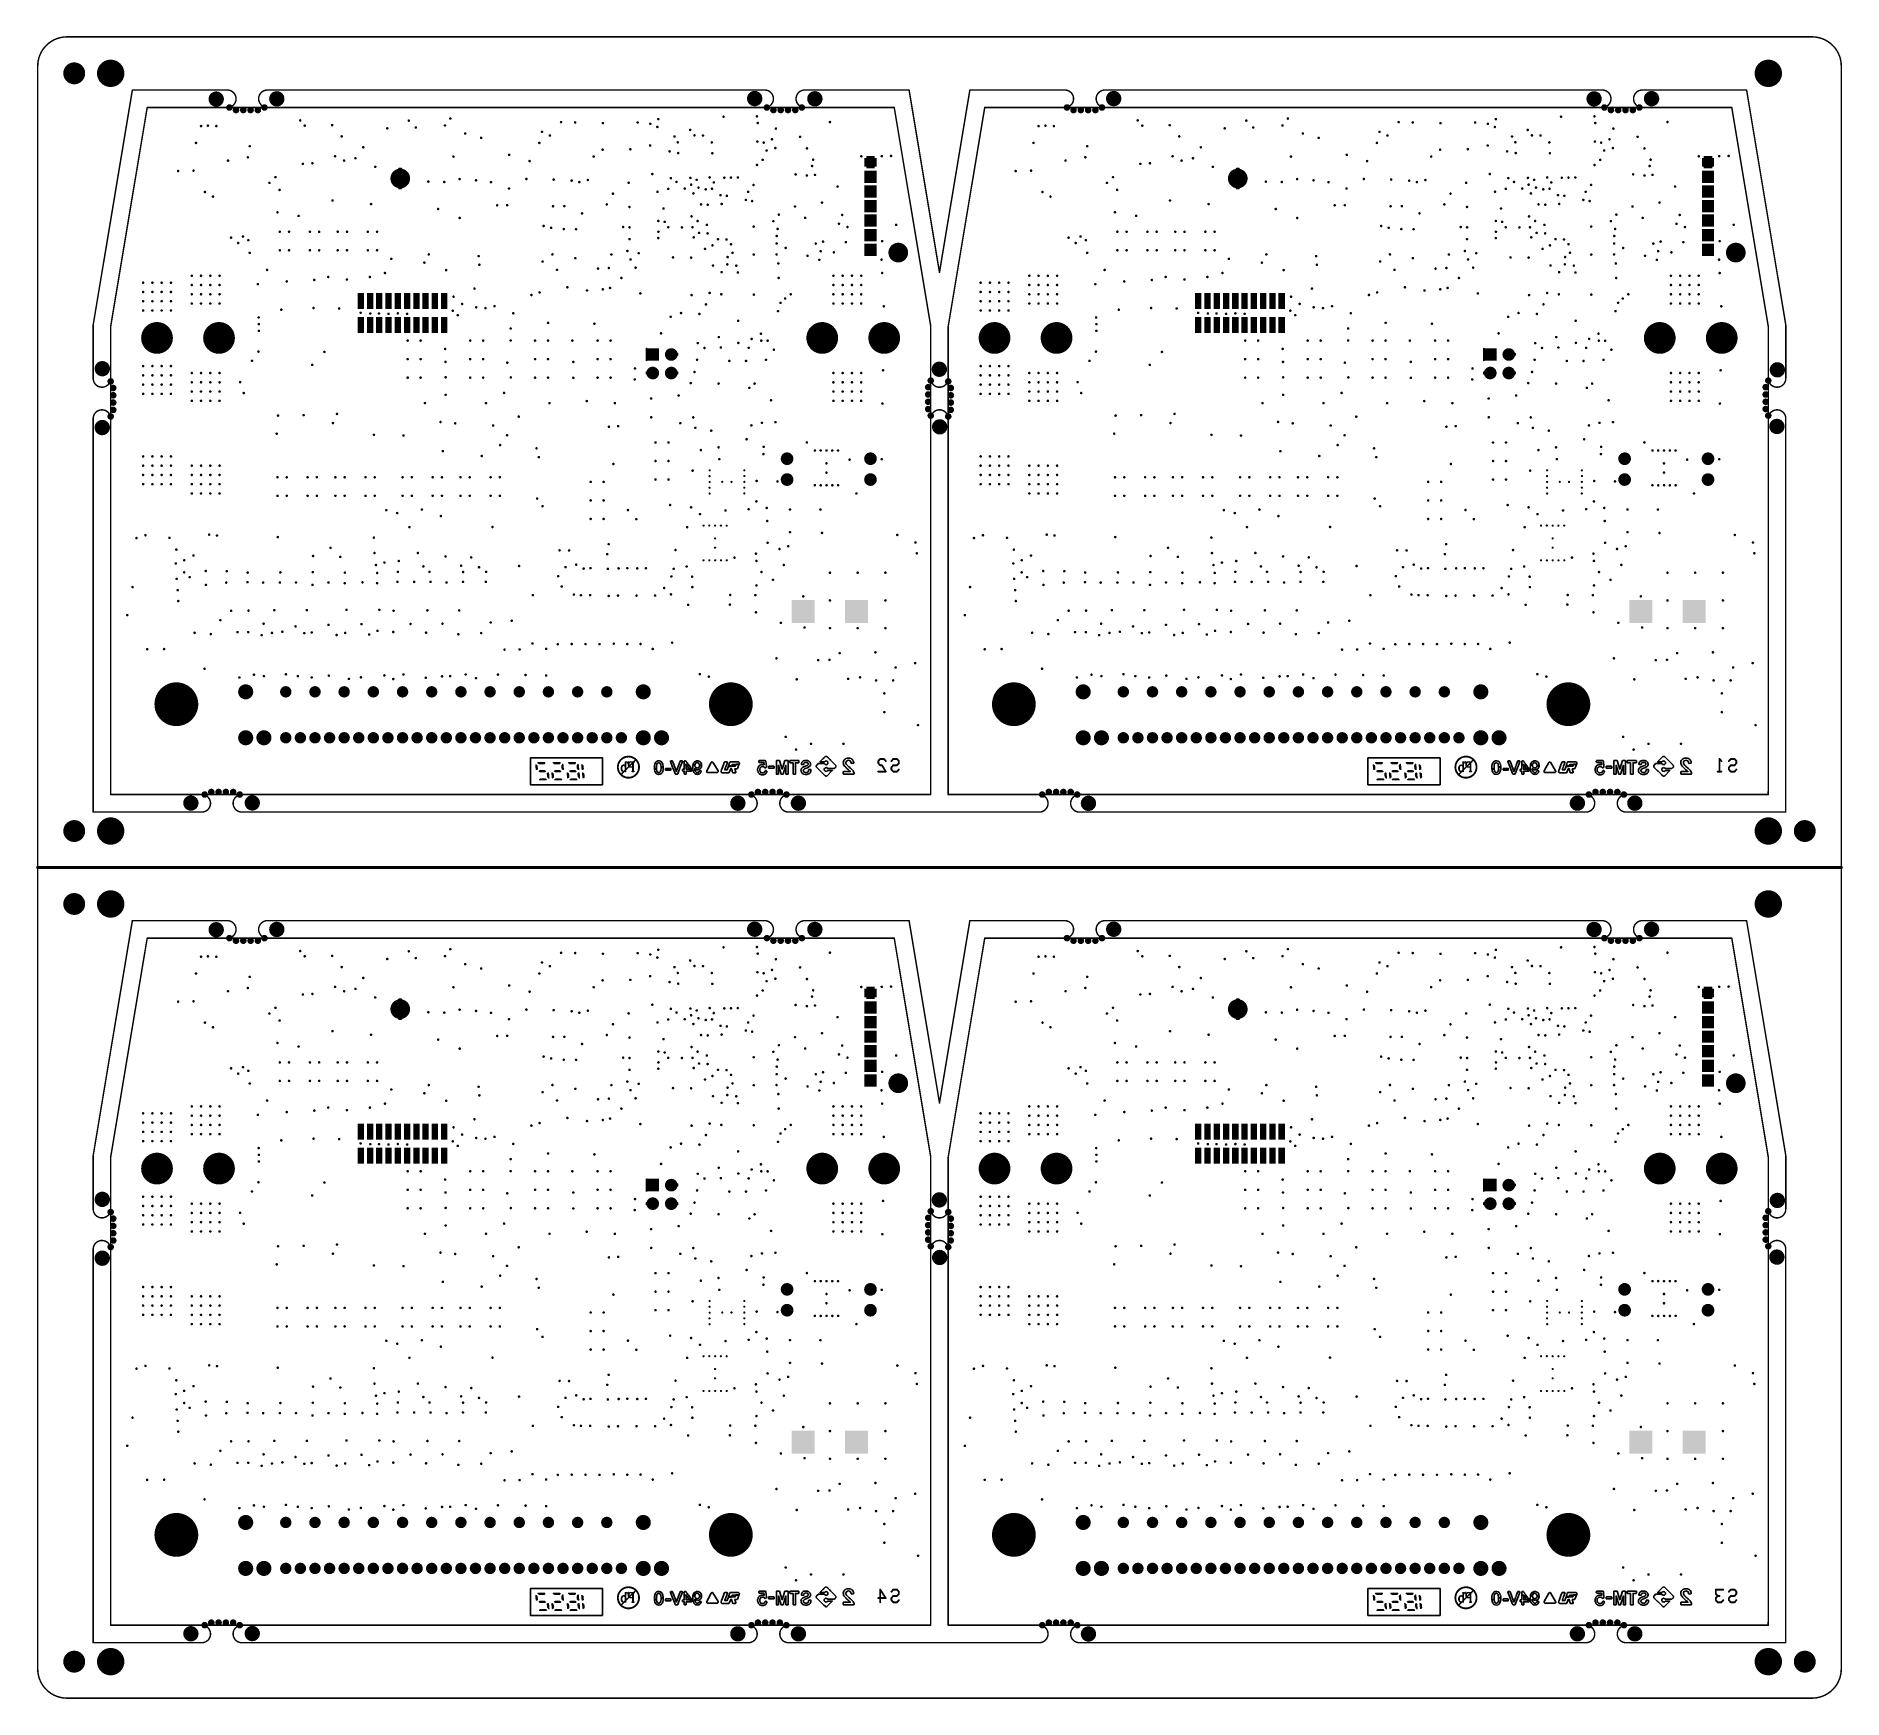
# Model space of a CAD drawing. Header units: inches. Extents: x -10 to 237, y -10 to 218.
import ezdxf

# ---------------------------------------------------------------- set-up
doc = ezdxf.new("R2010")
doc.units = ezdxf.units.IN
doc.header["$MEASUREMENT"] = 0
doc.layers.get('0').update_dxf_attribs({"color": 1})
doc.layers.add('1_DRL', color=12, linetype='Continuous')
doc.layers.add('3_GBS', color=52, linetype='Continuous')

# ---------------------------------------------------------------- blocks, each defined once
blk = doc.blocks.new('D10ROUND0_3X0_3')
at = {"const_width": 0.15}
blk.add_lwpolyline([(0.075, 0, 1), (-0.075, 0, 1), (0.075, 0)], format="xyb", dxfattribs=at)
blk = doc.blocks.new('D11ROUND0_35001X0_35001')
at = {"const_width": 0.175005}
blk.add_lwpolyline([(0.087502, 0, 1), (-0.087502, 0, 1), (0.087502, 0)], format="xyb", dxfattribs=at)
blk = doc.blocks.new('D12ROUND0_7X0_7')
at = {"const_width": 0.35}
blk.add_lwpolyline([(0.175, 0, 1), (-0.175, 0, 1), (0.175, 0)], format="xyb", dxfattribs=at)
blk = doc.blocks.new('D13ROUND1_1X1_1')
at = {"const_width": 0.55}
blk.add_lwpolyline([(0.275, 0, 1), (-0.275, 0, 1), (0.275, 0)], format="xyb", dxfattribs=at)
blk = doc.blocks.new('D14ROUND1_4X1_4')
at = {"const_width": 0.7}
blk.add_lwpolyline([(0.35, 0, 1), (-0.35, 0, 1), (0.35, 0)], format="xyb", dxfattribs=at)
blk = doc.blocks.new('D15ROUND1_6X1_6')
at = {"const_width": 0.8}
blk.add_lwpolyline([(0.4, 0, 1), (-0.4, 0, 1), (0.4, 0)], format="xyb", dxfattribs=at)
blk = doc.blocks.new('D16ROUND3_29999X3_29999')
at = {"const_width": 1.649995}
blk.add_lwpolyline([(0.824998, 0, 1), (-0.824998, 0, 1), (0.824998, 0)], format="xyb", dxfattribs=at)
blk = doc.blocks.new('D17ROUND4_05X4_05')
at = {"const_width": 2.025}
blk.add_lwpolyline([(1.0125, 0, 1), (-1.0125, 0, 1), (1.0125, 0)], format="xyb", dxfattribs=at)
blk = doc.blocks.new('D18ROUND3_55001X3_55001')
at = {"const_width": 1.775005}
blk.add_lwpolyline([(0.887502, 0, 1), (-0.887502, 0, 1), (0.887502, 0)], format="xyb", dxfattribs=at)
blk = doc.blocks.new('D19ROUND1_8X1_8')
at = {"const_width": 0.9}
blk.add_lwpolyline([(0.45, 0, 1), (-0.45, 0, 1), (0.45, 0)], format="xyb", dxfattribs=at)
blk = doc.blocks.new('D64ROUND1_73479X1_73479')
at = {"const_width": 0.867395}
blk.add_lwpolyline([(0.433698, 0, 1), (-0.433698, 0, 1), (0.433698, 0)], format="xyb", dxfattribs=at)
blk = doc.blocks.new('D65RECTANGLE3_15719X3_1572')
blk.add_solid([(-1.578595, -1.5786), (1.578595, -1.5786), (-1.578595, 1.5786), (1.578595, 1.5786)])
blk = doc.blocks.new('D66RECTANGLE0_87118X2_19199')
blk.add_solid([(-0.43559, -1.095995), (0.43559, -1.095995), (-0.43559, 1.095995), (0.43559, 1.095995)])
blk = doc.blocks.new('D67RECTANGLE1_176X1_68399')
blk.add_solid([(-0.588, -0.841995), (0.588, -0.841995), (-0.588, 0.841995), (0.588, 0.841995)])
blk = doc.blocks.new('D68RECTANGLE1_68399X1_176')
blk.add_solid([(-0.841995, -0.588), (0.841995, -0.588), (-0.841995, 0.588), (0.841995, 0.588)])
blk = doc.blocks.new('D69RECTANGLE1_68399X1_684')
blk.add_solid([(-0.841995, -0.842), (0.841995, -0.842), (-0.841995, 0.842), (0.841995, 0.842)])
blk = doc.blocks.new('D70ROUND6_00199X6_00199')
at = {"const_width": 3.000995}
blk.add_lwpolyline([(1.500498, 0, 1), (-1.500498, 0, 1), (1.500498, 0)], format="xyb", dxfattribs=at)
blk = doc.blocks.new('D71ROUND2_69999X2_69999')
at = {"const_width": 1.349995}
blk.add_lwpolyline([(0.674998, 0, 1), (-0.674998, 0, 1), (0.674998, 0)], format="xyb", dxfattribs=at)
blk = doc.blocks.new('D72ROUND2_06499X2_06499')
at = {"const_width": 1.032495}
blk.add_lwpolyline([(0.516247, 0, 1), (-0.516247, 0, 1), (0.516247, 0)], format="xyb", dxfattribs=at)
blk = doc.blocks.new('D73RECTANGLE1_73479X1_7348')
blk.add_solid([(-0.867395, -0.8674), (0.867395, -0.8674), (-0.867395, 0.8674), (0.867395, 0.8674)])
blk = doc.blocks.new('D74ROUND1_5605X1_5605')
at = {"const_width": 0.78025}
blk.add_lwpolyline([(0.390125, 0, 1), (-0.390125, 0, 1), (0.390125, 0)], format="xyb", dxfattribs=at)
blk = doc.blocks.new('D75ROUND4_35X4_35')
at = {"const_width": 2.175}
blk.add_lwpolyline([(1.0875, 0, 1), (-1.0875, 0, 1), (1.0875, 0)], format="xyb", dxfattribs=at)
blk = doc.blocks.new('D78A7GBS3_1532X3_1532')
for points, const_width in [([(-1.45159, 0.00128), (-1.43907, 0.19143)], 0.25001), ([(-1.44036, -0.18007), (-1.45159, 0.00128)], 0.25001), ([(-1.43907, 0.19143), (-1.40173, 0.37827)], 0.25001), ([(-1.40173, 0.37827), (-1.34024, 0.55861)], 0.25001), ([(-1.34024, 0.55861), (-1.25561, 0.72933)], 0.25001), ([(-1.25561, 0.72933), (-1.14936, 0.88749)], 0.25001), ([(-1.14936, 0.88749), (-1.02327, 1.03034)], 0.25001), ([(-1.02327, 1.03034), (-0.87956, 1.15544)], 0.25001), ([(1.02491, 1.02739), (-1.0249, -1.0249)], 0.2), ([(-0.93089, 0.08511), (-0.98929, -0.09021)], 0.2), ([(-0.98929, -0.09021), (-0.98929, -0.22732)], 0.2), ([(-0.8471, 0.20949), (-0.93089, 0.08511)], 0.2), ([(-0.89528, 0.08511), (-0.93089, -0.09021)], 0.2), ([(-0.93089, -0.09021), (-0.93089, -0.22732)], 0.2), ([(-0.87956, 1.15544), (-0.72066, 1.26062)], 0.25001), ([(-0.79119, 0.20949), (-0.89528, 0.08511)], 0.2), ([(-0.69719, 0.2705), (-0.8471, 0.20949)], 0.2), ([(-0.69719, 0.2705), (-0.79119, 0.20949)], 0.2), ([(-0.72066, 1.26062), (-0.54936, 1.34406)], 0.25001), ([(-0.61339, 0.2705), (-0.69719, 0.2705)], 0.2), ([(-0.51939, 0.20949), (-0.61339, 0.2705)], 0.2), ([(-0.54936, 1.34406), (-0.36861, 1.4043)], 0.25001), ([(-0.4153, 0.08511), (-0.51939, 0.20949)], 0.2), ([(-0.4153, 0.70989), (-0.4153, -0.59061)], 0.2), ([(-0.2375, 0.70989), (-0.4153, 0.70989)], 0.2), ([(-0.36861, 1.4043), (-0.18152, 1.44035)], 0.25001), ([(-0.3772, 0.70989), (-0.3772, -0.59061)], 0.2), ([(-0.18152, 1.44035), (-0.00118, 1.4516)], 0.25001), ([(-0.00118, 1.4516), (0.18902, 1.43926)], 0.25001), ([(0.04452, 0.58548), (-0.00118, 0.45848)], 0.2), ([(-0.00118, 0.45848), (-0.00118, 0.2705)], 0.2), ([(-0.00118, 0.2705), (0.04452, 0.14599)], 0.2), ([(0.0927, 0.64639), (0.04452, 0.58548)], 0.2), ([(0.0927, 0.58548), (0.04452, 0.45848)], 0.2), ([(0.04452, 0.45848), (0.04452, 0.2705)], 0.2), ([(0.04452, 0.2705), (0.0927, 0.14599)], 0.2), ([(0.04452, 0.14599), (0.0927, 0.08511)], 0.2), ([(0.2324, 0.70989), (0.0927, 0.64639)], 0.2), ([(0.1308, 0.64639), (0.0927, 0.58548)], 0.2), ([(0.0927, 0.14599), (0.1308, 0.08511)], 0.2), ([(0.0927, 0.08511), (0.2324, 0.02161)], 0.2), ([(0.2324, 0.70989), (0.1308, 0.64639)], 0.2), ([(0.1308, 0.08511), (0.2324, 0.02161)], 0.2), ([(0.18902, 1.43926), (0.37599, 1.4021)], 0.25001), ([(0.78871, 0.70989), (0.2324, 0.70989)], 0.2), ([(0.2324, 0.02161), (0.60842, 0.02161)], 0.2), ([(0.37599, 1.4021), (0.55646, 1.34073)], 0.25001), ([(0.55646, 1.34073), (0.72735, 1.25627)], 0.25001), ([(0.60842, 0.70989), (0.60842, -0.59061)], 0.2), ([(0.64652, 0.70989), (0.64652, -0.59061)], 0.2), ([(0.72735, 1.25627), (0.88569, 1.15015)], 0.25001), ([(0.88569, 1.15015), (1.02874, 1.02419)], 0.25001), ([(1.02874, 1.02419), (1.15409, 0.88056)], 0.25001), ([(1.15409, 0.88056), (1.2595, 0.72176)], 0.25001), ([(1.2595, 0.72176), (1.34322, 0.55048)], 0.25001), ([(1.34322, 0.55048), (1.40375, 0.36974)], 0.25001), ([(1.40375, 0.36974), (1.4401, 0.18262)], 0.25001), ([(1.45112, 0.00128), (1.4386, -0.18896)], 0.25001), ([(1.4401, 0.18262), (1.4516, 0.00128)], 0.25001), ([(-1.40435, -0.36727), (-1.44036, -0.18007)], 0.25001), ([(-1.3441, -0.54812), (-1.40435, -0.36727)], 0.25001), ([(-1.26069, -0.71954), (-1.3441, -0.54812)], 0.25001), ([(-1.15553, -0.87852), (-1.26069, -0.71954)], 0.25001), ([(-1.03043, -1.02239), (-1.15553, -0.87852)], 0.25001), ([(-0.88758, -1.1486), (-1.03043, -1.02239)], 0.25001), ([(-0.98929, -0.22732), (-0.93089, -0.4153)], 0.2), ([(-0.93089, -0.22732), (-0.89528, -0.4153)], 0.2), ([(-0.93089, -0.4153), (-0.8471, -0.53981)], 0.2), ([(-0.72942, -1.255), (-0.88758, -1.1486)], 0.25001), ([(-0.89528, -0.4153), (-0.79119, -0.53981)], 0.2), ([(-0.8471, -0.53981), (-0.69719, -0.59061)], 0.2), ([(-0.79119, -0.53981), (-0.69719, -0.59061)], 0.2), ([(-0.55868, -1.33976), (-0.72942, -1.255)], 0.25001), ([(-0.69719, -0.59061), (-0.61339, -0.59061)], 0.2), ([(-0.61339, -0.59061), (-0.51939, -0.53981)], 0.2), ([(-0.37829, -1.40143), (-0.55868, -1.33976)], 0.25001), ([(-0.51939, -0.53981), (-0.4153, -0.4153)], 0.2), ([(-0.1914, -1.43892), (-0.37829, -1.40143)], 0.25001), ([(-0.00118, -1.4516), (-0.1914, -1.43892)], 0.25001), ([(0.12791, -1.44585), (-0.00118, -1.4516)], 0.25001), ([(0.31635, -1.41647), (0.12791, -1.44585)], 0.25001), ([(0.49931, -1.36264), (0.31635, -1.41647)], 0.25001), ([(0.67363, -1.28533), (0.49931, -1.36264)], 0.25001), ([(0.75567, -0.59061), (0.494, -0.59061)], 0.2), ([(0.83634, -1.18583), (0.67363, -1.28533)], 0.25001), ([(0.98462, -1.0659), (0.83634, -1.18583)], 0.25001), ([(1.0228, -1.02863), (0.98432, -1.06551)], 0.25001), ([(1.14889, -0.88561), (1.0228, -1.02863)], 0.25001), ([(1.25516, -0.72729), (1.14889, -0.88561)], 0.25001), ([(1.33977, -0.55642), (1.25516, -0.72729)], 0.25001), ([(1.40126, -0.37596), (1.33977, -0.55642)], 0.25001), ([(1.4386, -0.18896), (1.40126, -0.37596)], 0.25001)]:
    blk.add_lwpolyline(points, dxfattribs=dict(const_width=const_width))
for points, const_width in [([(-1.514092, 0.00128, 1), (-1.389088, 0.00128, 1), (-1.514092, 0.00128)], 0.125005), ([(-1.514092, 0.00128, 1), (-1.389088, 0.00128, 1), (-1.514092, 0.00128)], 0.125005), ([(-1.501573, 0.19143, 1), (-1.376568, 0.19143, 1), (-1.501573, 0.19143)], 0.125005), ([(-1.501573, 0.19143, 1), (-1.376568, 0.19143, 1), (-1.501573, 0.19143)], 0.125005), ([(-1.464232, 0.37827, 1), (-1.339228, 0.37827, 1), (-1.464232, 0.37827)], 0.125005), ([(-1.464232, 0.37827, 1), (-1.339228, 0.37827, 1), (-1.464232, 0.37827)], 0.125005), ([(-1.402743, 0.55861, 1), (-1.277738, 0.55861, 1), (-1.402743, 0.55861)], 0.125005), ([(-1.402743, 0.55861, 1), (-1.277738, 0.55861, 1), (-1.402743, 0.55861)], 0.125005), ([(-1.318112, 0.72933, 1), (-1.193108, 0.72933, 1), (-1.318112, 0.72933)], 0.125005), ([(-1.318112, 0.72933, 1), (-1.193108, 0.72933, 1), (-1.318112, 0.72933)], 0.125005), ([(-1.211862, 0.88749, 1), (-1.086858, 0.88749, 1), (-1.211862, 0.88749)], 0.125005), ([(-1.211862, 0.88749, 1), (-1.086858, 0.88749, 1), (-1.211862, 0.88749)], 0.125005), ([(-1.085772, 1.03034, 1), (-0.960767, 1.03034, 1), (-1.085772, 1.03034)], 0.125005), ([(-1.085772, 1.03034, 1), (-0.960767, 1.03034, 1), (-1.085772, 1.03034)], 0.125005), ([(-1.03929, -0.09021, 1), (-0.93929, -0.09021, 1), (-1.03929, -0.09021)], 0.1), ([(-1.03929, -0.09021, 1), (-0.93929, -0.09021, 1), (-1.03929, -0.09021)], 0.1), ([(-0.98089, 0.08511, 1), (-0.88089, 0.08511, 1), (-0.98089, 0.08511)], 0.1), ([(-0.98089, 0.08511, 1), (-0.88089, 0.08511, 1), (-0.98089, 0.08511)], 0.1), ([(-0.98089, -0.09021, 1), (-0.88089, -0.09021, 1), (-0.98089, -0.09021)], 0.1), ([(-0.98089, -0.09021, 1), (-0.88089, -0.09021, 1), (-0.98089, -0.09021)], 0.1), ([(-0.942063, 1.15544, 1), (-0.817057, 1.15544, 1), (-0.942063, 1.15544)], 0.125005), ([(-0.942063, 1.15544, 1), (-0.817057, 1.15544, 1), (-0.942063, 1.15544)], 0.125005), ([(-0.94528, 0.08511, 1), (-0.84528, 0.08511, 1), (-0.94528, 0.08511)], 0.1), ([(-0.94528, 0.08511, 1), (-0.84528, 0.08511, 1), (-0.94528, 0.08511)], 0.1), ([(-0.8971, 0.20949, 1), (-0.7971, 0.20949, 1), (-0.8971, 0.20949)], 0.1), ([(-0.8971, 0.20949, 1), (-0.7971, 0.20949, 1), (-0.8971, 0.20949)], 0.1), ([(-0.84119, 0.20949, 1), (-0.74119, 0.20949, 1), (-0.84119, 0.20949)], 0.1), ([(-0.84119, 0.20949, 1), (-0.74119, 0.20949, 1), (-0.84119, 0.20949)], 0.1), ([(-0.783162, 1.26062, 1), (-0.658157, 1.26062, 1), (-0.783162, 1.26062)], 0.125005), ([(-0.783162, 1.26062, 1), (-0.658157, 1.26062, 1), (-0.783162, 1.26062)], 0.125005), ([(-0.74719, 0.2705, 1), (-0.64719, 0.2705, 1), (-0.74719, 0.2705)], 0.1), ([(-0.74719, 0.2705, 1), (-0.64719, 0.2705, 1), (-0.74719, 0.2705)], 0.1), ([(-0.74719, 0.2705, 1), (-0.64719, 0.2705, 1), (-0.74719, 0.2705)], 0.1), ([(-0.66339, 0.2705, 1), (-0.56339, 0.2705, 1), (-0.66339, 0.2705)], 0.1), ([(-0.66339, 0.2705, 1), (-0.56339, 0.2705, 1), (-0.66339, 0.2705)], 0.1), ([(-0.611862, 1.34406, 1), (-0.486857, 1.34406, 1), (-0.611862, 1.34406)], 0.125005), ([(-0.611862, 1.34406, 1), (-0.486857, 1.34406, 1), (-0.611862, 1.34406)], 0.125005), ([(-0.56939, 0.20949, 1), (-0.46939, 0.20949, 1), (-0.56939, 0.20949)], 0.1), ([(-0.56939, 0.20949, 1), (-0.46939, 0.20949, 1), (-0.56939, 0.20949)], 0.1), ([(-0.4653, 0.70989, 1), (-0.3653, 0.70989, 1), (-0.4653, 0.70989)], 0.1), ([(-0.4653, 0.70989, 1), (-0.3653, 0.70989, 1), (-0.4653, 0.70989)], 0.1), ([(-0.4653, 0.08511, 1), (-0.3653, 0.08511, 1), (-0.4653, 0.08511)], 0.1), ([(-0.431113, 1.4043, 1), (-0.306107, 1.4043, 1), (-0.431113, 1.4043)], 0.125005), ([(-0.431113, 1.4043, 1), (-0.306107, 1.4043, 1), (-0.431113, 1.4043)], 0.125005), ([(-0.4272, 0.70989, 1), (-0.3272, 0.70989, 1), (-0.4272, 0.70989)], 0.1), ([(-0.2875, 0.70989, 1), (-0.1875, 0.70989, 1), (-0.2875, 0.70989)], 0.1), ([(-0.244022, 1.44035, 1), (-0.119017, 1.44035, 1), (-0.244022, 1.44035)], 0.125005), ([(-0.244022, 1.44035, 1), (-0.119017, 1.44035, 1), (-0.244022, 1.44035)], 0.125005), ([(-0.063683, 1.4516, 1), (0.061323, 1.4516, 1), (-0.063683, 1.4516)], 0.125005), ([(-0.063683, 1.4516, 1), (0.061323, 1.4516, 1), (-0.063683, 1.4516)], 0.125005), ([(-0.05118, 0.45848, 1), (0.04882, 0.45848, 1), (-0.05118, 0.45848)], 0.1), ([(-0.05118, 0.45848, 1), (0.04882, 0.45848, 1), (-0.05118, 0.45848)], 0.1), ([(-0.05118, 0.2705, 1), (0.04882, 0.2705, 1), (-0.05118, 0.2705)], 0.1), ([(-0.05118, 0.2705, 1), (0.04882, 0.2705, 1), (-0.05118, 0.2705)], 0.1), ([(-0.00548, 0.58548, 1), (0.09452, 0.58548, 1), (-0.00548, 0.58548)], 0.1), ([(-0.00548, 0.58548, 1), (0.09452, 0.58548, 1), (-0.00548, 0.58548)], 0.1), ([(-0.00548, 0.45848, 1), (0.09452, 0.45848, 1), (-0.00548, 0.45848)], 0.1), ([(-0.00548, 0.45848, 1), (0.09452, 0.45848, 1), (-0.00548, 0.45848)], 0.1), ([(-0.00548, 0.2705, 1), (0.09452, 0.2705, 1), (-0.00548, 0.2705)], 0.1), ([(-0.00548, 0.2705, 1), (0.09452, 0.2705, 1), (-0.00548, 0.2705)], 0.1), ([(-0.00548, 0.14599, 1), (0.09452, 0.14599, 1), (-0.00548, 0.14599)], 0.1), ([(-0.00548, 0.14599, 1), (0.09452, 0.14599, 1), (-0.00548, 0.14599)], 0.1), ([(0.0427, 0.64639, 1), (0.1427, 0.64639, 1), (0.0427, 0.64639)], 0.1), ([(0.0427, 0.64639, 1), (0.1427, 0.64639, 1), (0.0427, 0.64639)], 0.1), ([(0.0427, 0.58548, 1), (0.1427, 0.58548, 1), (0.0427, 0.58548)], 0.1), ([(0.0427, 0.58548, 1), (0.1427, 0.58548, 1), (0.0427, 0.58548)], 0.1), ([(0.0427, 0.14599, 1), (0.1427, 0.14599, 1), (0.0427, 0.14599)], 0.1), ([(0.0427, 0.14599, 1), (0.1427, 0.14599, 1), (0.0427, 0.14599)], 0.1), ([(0.0427, 0.08511, 1), (0.1427, 0.08511, 1), (0.0427, 0.08511)], 0.1), ([(0.0427, 0.08511, 1), (0.1427, 0.08511, 1), (0.0427, 0.08511)], 0.1), ([(0.0808, 0.64639, 1), (0.1808, 0.64639, 1), (0.0808, 0.64639)], 0.1), ([(0.0808, 0.64639, 1), (0.1808, 0.64639, 1), (0.0808, 0.64639)], 0.1), ([(0.0808, 0.08511, 1), (0.1808, 0.08511, 1), (0.0808, 0.08511)], 0.1), ([(0.0808, 0.08511, 1), (0.1808, 0.08511, 1), (0.0808, 0.08511)], 0.1), ([(0.126518, 1.43926, 1), (0.251522, 1.43926, 1), (0.126518, 1.43926)], 0.125005), ([(0.126518, 1.43926, 1), (0.251522, 1.43926, 1), (0.126518, 1.43926)], 0.125005), ([(0.1824, 0.70989, 1), (0.2824, 0.70989, 1), (0.1824, 0.70989)], 0.1), ([(0.1824, 0.70989, 1), (0.2824, 0.70989, 1), (0.1824, 0.70989)], 0.1), ([(0.1824, 0.70989, 1), (0.2824, 0.70989, 1), (0.1824, 0.70989)], 0.1), ([(0.1824, 0.02161, 1), (0.2824, 0.02161, 1), (0.1824, 0.02161)], 0.1), ([(0.1824, 0.02161, 1), (0.2824, 0.02161, 1), (0.1824, 0.02161)], 0.1), ([(0.1824, 0.02161, 1), (0.2824, 0.02161, 1), (0.1824, 0.02161)], 0.1), ([(0.313487, 1.4021, 1), (0.438493, 1.4021, 1), (0.313487, 1.4021)], 0.125005), ([(0.313487, 1.4021, 1), (0.438493, 1.4021, 1), (0.313487, 1.4021)], 0.125005), ([(0.493957, 1.34073, 1), (0.618962, 1.34073, 1), (0.493957, 1.34073)], 0.125005), ([(0.493957, 1.34073, 1), (0.618962, 1.34073, 1), (0.493957, 1.34073)], 0.125005), ([(0.55842, 0.70989, 1), (0.65842, 0.70989, 1), (0.55842, 0.70989)], 0.1), ([(0.55842, 0.02161, 1), (0.65842, 0.02161, 1), (0.55842, 0.02161)], 0.1), ([(0.59652, 0.70989, 1), (0.69652, 0.70989, 1), (0.59652, 0.70989)], 0.1), ([(0.664848, 1.25627, 1), (0.789853, 1.25627, 1), (0.664848, 1.25627)], 0.125005), ([(0.664848, 1.25627, 1), (0.789853, 1.25627, 1), (0.664848, 1.25627)], 0.125005), ([(0.73871, 0.70989, 1), (0.83871, 0.70989, 1), (0.73871, 0.70989)], 0.1), ([(0.823187, 1.15015, 1), (0.948192, 1.15015, 1), (0.823187, 1.15015)], 0.125005), ([(0.823187, 1.15015, 1), (0.948192, 1.15015, 1), (0.823187, 1.15015)], 0.125005), ([(0.966237, 1.02419, 1), (1.091242, 1.02419, 1), (0.966237, 1.02419)], 0.125005), ([(0.966237, 1.02419, 1), (1.091242, 1.02419, 1), (0.966237, 1.02419)], 0.125005), ([(0.97491, 1.02739, 1), (1.07491, 1.02739, 1), (0.97491, 1.02739)], 0.1), ([(1.091588, 0.88056, 1), (1.216593, 0.88056, 1), (1.091588, 0.88056)], 0.125005), ([(1.091588, 0.88056, 1), (1.216593, 0.88056, 1), (1.091588, 0.88056)], 0.125005), ([(1.196998, 0.72176, 1), (1.322003, 0.72176, 1), (1.196998, 0.72176)], 0.125005), ([(1.196998, 0.72176, 1), (1.322003, 0.72176, 1), (1.196998, 0.72176)], 0.125005), ([(1.280718, 0.55048, 1), (1.405723, 0.55048, 1), (1.280718, 0.55048)], 0.125005), ([(1.280718, 0.55048, 1), (1.405723, 0.55048, 1), (1.280718, 0.55048)], 0.125005), ([(1.341248, 0.36974, 1), (1.466253, 0.36974, 1), (1.341248, 0.36974)], 0.125005), ([(1.341248, 0.36974, 1), (1.466253, 0.36974, 1), (1.341248, 0.36974)], 0.125005), ([(1.377598, 0.18262, 1), (1.502602, 0.18262, 1), (1.377598, 0.18262)], 0.125005), ([(1.377598, 0.18262, 1), (1.502602, 0.18262, 1), (1.377598, 0.18262)], 0.125005), ([(1.388618, 0.00128, 1), (1.513622, 0.00128, 1), (1.388618, 0.00128)], 0.125005), ([(1.389098, 0.00128, 1), (1.514102, 0.00128, 1), (1.389098, 0.00128)], 0.125005), ([(-1.502863, -0.18007, 1), (-1.377858, -0.18007, 1), (-1.502863, -0.18007)], 0.125005), ([(-1.502863, -0.18007, 1), (-1.377858, -0.18007, 1), (-1.502863, -0.18007)], 0.125005), ([(-1.466852, -0.36727, 1), (-1.341848, -0.36727, 1), (-1.466852, -0.36727)], 0.125005), ([(-1.466852, -0.36727, 1), (-1.341848, -0.36727, 1), (-1.466852, -0.36727)], 0.125005), ([(-1.406603, -0.54812, 1), (-1.281598, -0.54812, 1), (-1.406603, -0.54812)], 0.125005), ([(-1.406603, -0.54812, 1), (-1.281598, -0.54812, 1), (-1.406603, -0.54812)], 0.125005), ([(-1.323193, -0.71954, 1), (-1.198188, -0.71954, 1), (-1.323193, -0.71954)], 0.125005), ([(-1.323193, -0.71954, 1), (-1.198188, -0.71954, 1), (-1.323193, -0.71954)], 0.125005), ([(-1.218032, -0.87852, 1), (-1.093028, -0.87852, 1), (-1.218032, -0.87852)], 0.125005), ([(-1.218032, -0.87852, 1), (-1.093028, -0.87852, 1), (-1.218032, -0.87852)], 0.125005), ([(-1.092932, -1.02239, 1), (-0.967927, -1.02239, 1), (-1.092932, -1.02239)], 0.125005), ([(-1.092932, -1.02239, 1), (-0.967927, -1.02239, 1), (-1.092932, -1.02239)], 0.125005), ([(-1.0749, -1.0249, 1), (-0.9749, -1.0249, 1), (-1.0749, -1.0249)], 0.1), ([(-1.03929, -0.22732, 1), (-0.93929, -0.22732, 1), (-1.03929, -0.22732)], 0.1), ([(-1.03929, -0.22732, 1), (-0.93929, -0.22732, 1), (-1.03929, -0.22732)], 0.1), ([(-0.98089, -0.22732, 1), (-0.88089, -0.22732, 1), (-0.98089, -0.22732)], 0.1), ([(-0.98089, -0.22732, 1), (-0.88089, -0.22732, 1), (-0.98089, -0.22732)], 0.1), ([(-0.98089, -0.4153, 1), (-0.88089, -0.4153, 1), (-0.98089, -0.4153)], 0.1), ([(-0.98089, -0.4153, 1), (-0.88089, -0.4153, 1), (-0.98089, -0.4153)], 0.1), ([(-0.950083, -1.1486, 1), (-0.825078, -1.1486, 1), (-0.950083, -1.1486)], 0.125005), ([(-0.950083, -1.1486, 1), (-0.825078, -1.1486, 1), (-0.950083, -1.1486)], 0.125005), ([(-0.94528, -0.4153, 1), (-0.84528, -0.4153, 1), (-0.94528, -0.4153)], 0.1), ([(-0.94528, -0.4153, 1), (-0.84528, -0.4153, 1), (-0.94528, -0.4153)], 0.1), ([(-0.8971, -0.53981, 1), (-0.7971, -0.53981, 1), (-0.8971, -0.53981)], 0.1), ([(-0.8971, -0.53981, 1), (-0.7971, -0.53981, 1), (-0.8971, -0.53981)], 0.1), ([(-0.84119, -0.53981, 1), (-0.74119, -0.53981, 1), (-0.84119, -0.53981)], 0.1), ([(-0.84119, -0.53981, 1), (-0.74119, -0.53981, 1), (-0.84119, -0.53981)], 0.1), ([(-0.791922, -1.255, 1), (-0.666917, -1.255, 1), (-0.791922, -1.255)], 0.125005), ([(-0.791922, -1.255, 1), (-0.666917, -1.255, 1), (-0.791922, -1.255)], 0.125005), ([(-0.74719, -0.59061, 1), (-0.64719, -0.59061, 1), (-0.74719, -0.59061)], 0.1), ([(-0.74719, -0.59061, 1), (-0.64719, -0.59061, 1), (-0.74719, -0.59061)], 0.1), ([(-0.74719, -0.59061, 1), (-0.64719, -0.59061, 1), (-0.74719, -0.59061)], 0.1), ([(-0.66339, -0.59061, 1), (-0.56339, -0.59061, 1), (-0.66339, -0.59061)], 0.1), ([(-0.66339, -0.59061, 1), (-0.56339, -0.59061, 1), (-0.66339, -0.59061)], 0.1), ([(-0.621182, -1.33976, 1), (-0.496177, -1.33976, 1), (-0.621182, -1.33976)], 0.125005), ([(-0.621182, -1.33976, 1), (-0.496177, -1.33976, 1), (-0.621182, -1.33976)], 0.125005), ([(-0.56939, -0.53981, 1), (-0.46939, -0.53981, 1), (-0.56939, -0.53981)], 0.1), ([(-0.56939, -0.53981, 1), (-0.46939, -0.53981, 1), (-0.56939, -0.53981)], 0.1), ([(-0.4653, -0.4153, 1), (-0.3653, -0.4153, 1), (-0.4653, -0.4153)], 0.1), ([(-0.4653, -0.59061, 1), (-0.3653, -0.59061, 1), (-0.4653, -0.59061)], 0.1), ([(-0.440793, -1.40143, 1), (-0.315788, -1.40143, 1), (-0.440793, -1.40143)], 0.125005), ([(-0.440793, -1.40143, 1), (-0.315788, -1.40143, 1), (-0.440793, -1.40143)], 0.125005), ([(-0.4272, -0.59061, 1), (-0.3272, -0.59061, 1), (-0.4272, -0.59061)], 0.1), ([(-0.253902, -1.43892, 1), (-0.128898, -1.43892, 1), (-0.253902, -1.43892)], 0.125005), ([(-0.253902, -1.43892, 1), (-0.128898, -1.43892, 1), (-0.253902, -1.43892)], 0.125005), ([(-0.063683, -1.4516, 1), (0.061323, -1.4516, 1), (-0.063683, -1.4516)], 0.125005), ([(-0.063683, -1.4516, 1), (0.061323, -1.4516, 1), (-0.063683, -1.4516)], 0.125005), ([(0.065407, -1.44585, 1), (0.190412, -1.44585, 1), (0.065407, -1.44585)], 0.125005), ([(0.065407, -1.44585, 1), (0.190412, -1.44585, 1), (0.065407, -1.44585)], 0.125005), ([(0.253848, -1.41647, 1), (0.378853, -1.41647, 1), (0.253848, -1.41647)], 0.125005), ([(0.253848, -1.41647, 1), (0.378853, -1.41647, 1), (0.253848, -1.41647)], 0.125005), ([(0.436807, -1.36264, 1), (0.561812, -1.36264, 1), (0.436807, -1.36264)], 0.125005), ([(0.436807, -1.36264, 1), (0.561812, -1.36264, 1), (0.436807, -1.36264)], 0.125005), ([(0.444, -0.59061, 1), (0.544, -0.59061, 1), (0.444, -0.59061)], 0.1), ([(0.55842, -0.59061, 1), (0.65842, -0.59061, 1), (0.55842, -0.59061)], 0.1), ([(0.59652, -0.59061, 1), (0.69652, -0.59061, 1), (0.59652, -0.59061)], 0.1), ([(0.611127, -1.28533, 1), (0.736132, -1.28533, 1), (0.611127, -1.28533)], 0.125005), ([(0.611127, -1.28533, 1), (0.736132, -1.28533, 1), (0.611127, -1.28533)], 0.125005), ([(0.70567, -0.59061, 1), (0.80567, -0.59061, 1), (0.70567, -0.59061)], 0.1), ([(0.773837, -1.18583, 1), (0.898842, -1.18583, 1), (0.773837, -1.18583)], 0.125005), ([(0.773837, -1.18583, 1), (0.898842, -1.18583, 1), (0.773837, -1.18583)], 0.125005), ([(0.921817, -1.06551, 1), (1.046823, -1.06551, 1), (0.921817, -1.06551)], 0.125005), ([(0.922118, -1.0659, 1), (1.047123, -1.0659, 1), (0.922118, -1.0659)], 0.125005), ([(0.960297, -1.02863, 1), (1.085302, -1.02863, 1), (0.960297, -1.02863)], 0.125005), ([(0.960297, -1.02863, 1), (1.085302, -1.02863, 1), (0.960297, -1.02863)], 0.125005), ([(1.086388, -0.88561, 1), (1.211392, -0.88561, 1), (1.086388, -0.88561)], 0.125005), ([(1.086388, -0.88561, 1), (1.211392, -0.88561, 1), (1.086388, -0.88561)], 0.125005), ([(1.192658, -0.72729, 1), (1.317663, -0.72729, 1), (1.192658, -0.72729)], 0.125005), ([(1.192658, -0.72729, 1), (1.317663, -0.72729, 1), (1.192658, -0.72729)], 0.125005), ([(1.277268, -0.55642, 1), (1.402272, -0.55642, 1), (1.277268, -0.55642)], 0.125005), ([(1.277268, -0.55642, 1), (1.402272, -0.55642, 1), (1.277268, -0.55642)], 0.125005), ([(1.338758, -0.37596, 1), (1.463762, -0.37596, 1), (1.338758, -0.37596)], 0.125005), ([(1.338758, -0.37596, 1), (1.463762, -0.37596, 1), (1.338758, -0.37596)], 0.125005), ([(1.376098, -0.18896, 1), (1.501103, -0.18896, 1), (1.376098, -0.18896)], 0.125005), ([(1.376098, -0.18896, 1), (1.501103, -0.18896, 1), (1.376098, -0.18896)], 0.125005)]:
    blk.add_lwpolyline(points, format="xyb", close=True, dxfattribs=dict(const_width=const_width))
blk = doc.blocks.new('D81ROUND3_75001X3_75001')
at = {"const_width": 1.875005}
blk.add_lwpolyline([(0.937503, 0, 1), (-0.937503, 0, 1), (0.937503, 0)], format="xyb", dxfattribs=at)
blk = doc.blocks.new('D82ROUND0_9X0_9')
at = {"const_width": 0.45}
blk.add_lwpolyline([(0.225, 0, 1), (-0.225, 0, 1), (0.225, 0)], format="xyb", dxfattribs=at)
blk = doc.blocks.new('D83ROUND2_99999X2_99999')
at = {"const_width": 1.499995}
blk.add_lwpolyline([(0.749997, 0, 1), (-0.749997, 0, 1), (0.749997, 0)], format="xyb", dxfattribs=at)
blk = doc.blocks.new('D87ROUND2_1X2_1')
at = {"const_width": 1.05}
blk.add_lwpolyline([(0.525, 0, 1), (-0.525, 0, 1), (0.525, 0)], format="xyb", dxfattribs=at)

msp = doc.modelspace()

# ---------------------------------------------------------------- linework, layer by layer
at = {"layer": '3_GBS', "const_width": 0.2}
for points in [[(-5.99999, 217.73957, 0.414214), (-9.99998, 213.73958)], [(237.19953, 213.73958, 0.414214), (233.19953, 217.73957)], [(15.97998, 210.45277, -1), (15.97998, 208.05277)], [(21.47997, 210.45277, 0.414214), (20.27997, 209.25277), (20.27997, 209.25277, 0.414214), (21.47997, 208.05277)], [(89.63983, 208.05277, 1), (89.63983, 210.45277)], [(95.13981, 208.05277, -0.414214), (93.93981, 209.25277), (93.93981, 209.25277, -0.414214), (95.13981, 210.45277)], [(130.77474, 210.45277, -1), (130.77474, 208.05277)], [(136.27473, 210.45277, 0.414214), (135.07473, 209.25277), (135.07473, 209.25277, 0.414214), (136.27473, 208.05277)], [(204.43459, 208.05277, 1), (204.43459, 210.45277)], [(209.93458, 208.05277, -0.414214), (208.73458, 209.25277), (208.73458, 209.25277, -0.414214), (209.93458, 210.45277)], [(0, 170.90967, -0.414214), (-1.2, 169.70967), (-1.2, 169.70967, -0.414214), (-2.4, 170.90967)], [(112.39906, 170.90967, 0.414214), (113.59906, 169.70967), (113.59906, 169.70967, 0.414214), (114.79906, 170.90967)], [(229.59383, 170.90967, -0.414214), (228.39383, 169.70967), (228.39383, 169.70967, -0.414214), (227.19383, 170.90967)], [(-2.4, 165.40968, -0.414214), (-1.2, 166.60968), (-1.2, 166.60968, -0.414214), (0, 165.40968)], [(114.79906, 165.40968, 0.414214), (113.59906, 166.60968), (113.59906, 166.60968, 0.414214), (112.39906, 165.40968)], [(227.19383, 165.40968, -0.995269), (229.59372, 165.42106)], [(12.47999, 113.86977, -1), (12.47999, 111.46978)], [(17.97997, 113.86977, 0.414214), (16.77997, 112.66977), (16.77997, 112.66977, 0.414214), (17.97997, 111.46978)], [(87.40983, 111.46978, 1), (87.40983, 113.86977)], [(92.90982, 113.86977, 0.414214), (91.70982, 112.66977), (91.70982, 112.66977, 0.414214), (92.90982, 111.46978)], [(127.27475, 111.46978, 1), (127.27475, 113.86977)], [(132.77474, 113.86977, 0.414214), (131.57474, 112.66977), (131.57474, 112.66977, 0.414214), (132.77474, 111.46978)], [(202.2046, 111.46978, 1), (202.2046, 113.86977)], [(207.70459, 111.46978, -0.414214), (206.50459, 112.66978), (206.50459, 112.66978, -0.414214), (207.70459, 113.86977)], [(15.97998, 96.58302, -1), (15.97998, 94.18302)], [(21.47997, 96.58302, 0.414214), (20.27997, 95.38302), (20.27997, 95.38302, 0.414214), (21.47997, 94.18302)], [(89.63983, 94.18302, 1), (89.63983, 96.58302)], [(95.13981, 94.18302, -0.414214), (93.93981, 95.38302), (93.93981, 95.38302, -0.414214), (95.13981, 96.58302)], [(130.77474, 96.58302, -1), (130.77474, 94.18302)], [(136.27473, 96.58302, 0.414214), (135.07473, 95.38302), (135.07473, 95.38302, 0.414214), (136.27473, 94.18302)], [(204.43459, 94.18302, 1), (204.43459, 96.58302)], [(209.93458, 94.18302, -0.414214), (208.73458, 95.38302), (208.73458, 95.38302, -0.414214), (209.93458, 96.58302)], [(0, 57.03989, -0.414214), (-1.2, 55.83989), (-1.2, 55.83989, -0.414214), (-2.4, 57.03989)], [(112.39906, 57.03989, 0.414214), (113.59906, 55.83989), (113.59906, 55.83989, 0.414214), (114.79906, 57.03989)], [(229.59383, 57.03989, -0.414214), (228.39383, 55.83989), (228.39383, 55.83989, -0.414214), (227.19383, 57.03989)], [(-2.4, 51.5399, -0.414214), (-1.2, 52.7399), (-1.2, 52.7399, -0.414214), (0, 51.5399)], [(114.79906, 51.5399, 0.414214), (113.59906, 52.7399), (113.59906, 52.7399, 0.414214), (112.39906, 51.5399)], [(227.19383, 51.5399, -0.995269), (229.59372, 51.55128)], [(12.47999, 0, -1), (12.47999, -2.4)], [(17.97997, 0, 0.414214), (16.77997, -1.2), (16.77997, -1.2, 0.414214), (17.97997, -2.4)], [(87.40983, -2.4, 1), (87.40983, 0)], [(92.90982, 0, 0.414214), (91.70982, -1.2), (91.70982, -1.2, 0.414214), (92.90982, -2.4)], [(127.27475, -2.4, 1), (127.27475, 0)], [(132.77474, 0, 0.414214), (131.57474, -1.2), (131.57474, -1.2, 0.414214), (132.77474, -2.4)], [(202.2046, -2.4, 1), (202.2046, 0)], [(207.70459, -2.4, -0.414214), (206.50459, -1.2), (206.50459, -1.2, -0.414214), (207.70459, 0)], [(-9.99998, -5.99999, 0.414214), (-5.99999, -9.99998)], [(233.19953, -9.99998, 0.414214), (237.19953, -5.99999)]]:
    msp.add_lwpolyline(points, format="xyb", dxfattribs=at)
at = {"layer": '3_GBS'}
for points, const_width in [([(233.19953, 217.73957), (-5.99999, 217.73957)], 0.2), ([(-9.99998, 213.73958), (-9.99998, -5.99999)], 0.2), ([(237.19953, -5.99999), (237.19953, 213.73958)], 0.2), ([(-2.4, 178.25159), (2.96824, 210.45277)], 0.2), ([(2.96824, 210.45277), (15.97998, 210.45277)], 0.2), ([(89.63983, 210.45277), (21.47997, 210.45277)], 0.2), ([(95.13981, 210.45277), (109.43163, 210.45277)], 0.2), ([(109.43163, 210.45277), (113.59731, 185.46498)], 0.2), ([(113.59731, 185.46498), (117.76301, 210.45277)], 0.2), ([(117.76301, 210.45277), (130.77474, 210.45277)], 0.2), ([(204.43459, 210.45277), (136.27473, 210.45277)], 0.2), ([(209.93458, 210.45277), (224.2264, 210.45277)], 0.2), ([(224.2264, 210.45277), (229.59383, 178.25636)], 0.2), ([(5.00126, 208.05277), (0, 178.05291)], 0.2), ([(107.39862, 208.05277), (5.00126, 208.05277)], 0.2), ([(112.39985, 178.05291), (107.39862, 208.05277)], 0.2), ([(114.79987, 178.08344), (119.79603, 208.05277)], 0.2), ([(119.79603, 208.05277), (222.19338, 208.05277)], 0.2), ([(222.19338, 208.05277), (227.19462, 178.05291)], 0.2), ([(38.61252, 199.158), (38.85773, 199.40242)], 0.01466), ([(153.40729, 199.158), (153.6525, 199.40242)], 0.01466), ([(-2.4, 170.90967), (-2.4, 178.25159)], 0.2), ([(229.59383, 178.25636), (229.59383, 170.90967)], 0.2), ([(0, 178.05291), (0, 113.86977)], 0.2), ([(112.39477, 113.86977), (112.39985, 178.05291)], 0.2), ([(114.79477, 113.86977), (114.79987, 178.08344)], 0.2), ([(114.79477, 178.05291), (114.79477, 113.86977)], 0.2), ([(227.19462, 178.05291), (227.18954, 113.86977)], 0.2), ([(-2.4, 111.46978), (-2.4, 165.40968)], 0.2), ([(229.59372, 165.42106), (229.58936, 111.46978)], 0.2), ([(105.46357, 118.75082), (105.20695, 118.46108)], 0.25001), ([(105.97683, 118.75082), (105.46357, 118.75082)], 0.25001), ([(106.23344, 118.46108), (105.97683, 118.75082)], 0.25001), ([(107.26356, 118.75082), (107.00695, 118.46108)], 0.25001), ([(107.77682, 118.75082), (107.26356, 118.75082)], 0.25001), ([(108.03344, 118.46108), (107.77682, 118.75082)], 0.25001), ([(220.77159, 118.46108), (220.51495, 118.75082)], 0.25001), ([(220.51495, 118.75082), (220.51495, 117.01242)], 0.25001), ([(222.05833, 118.75082), (221.80172, 118.46108)], 0.25001), ([(222.57159, 118.75082), (222.05833, 118.75082)], 0.25001), ([(222.82821, 118.46108), (222.57159, 118.75082)], 0.25001), ([(58.27578, 117.93273), (58.34078, 117.32771)], 0.18999), ([(58.40976, 117.8339), (58.27578, 117.93273)], 0.18999), ([(58.38236, 117.40967), (58.33798, 117.80931)], 0.18999), ([(58.34078, 117.32771), (58.36409, 117.31165)], 0.18999), ([(58.36409, 117.31165), (58.46054, 117.36796)], 0.18999), ([(58.41776, 117.82095), (58.40976, 117.8339)], 0.18999), ([(58.46646, 117.38249), (58.41776, 117.82095)], 0.18999), ([(58.46054, 117.36796), (58.46646, 117.38249)], 0.18999), ([(58.57677, 118.22648), (58.73971, 118.11069)], 0.18999), ([(59.49762, 118.22648), (58.57677, 118.22648)], 0.18999), ([(58.73971, 118.11069), (59.41873, 118.11069)], 0.18999), ([(58.74367, 118.18993), (59.36874, 118.18993)], 0.18999), ([(58.83239, 117.12092), (58.75254, 117.07335)], 0.18999), ([(58.75254, 117.07335), (58.86209, 117.00513)], 0.18999), ([(59.45767, 117.12092), (58.83239, 117.12092)], 0.18999), ([(58.86209, 117.00513), (59.49102, 117.00513)], 0.18999), ([(59.44177, 117.06733), (58.87761, 117.06733)], 0.18999), ([(59.41873, 118.11069), (59.49762, 118.22648)], 0.18999), ([(59.57108, 117.05234), (59.45767, 117.12092)], 0.18999), ([(59.49102, 117.00513), (59.57108, 117.05234)], 0.18999), ([(59.86061, 116.75603), (59.85558, 116.74249)], 0.18999), ([(59.85558, 116.74249), (59.89891, 116.35798)], 0.18999), ([(59.95888, 116.81193), (59.86061, 116.75603)], 0.18999), ([(59.89891, 116.35798), (60.05302, 116.12608)], 0.18999), ([(59.93166, 116.71473), (59.97499, 116.33027)], 0.18999), ([(59.97217, 116.81226), (59.95888, 116.81193)], 0.18999), ([(59.99096, 116.80045), (59.97217, 116.81226)], 0.18999), ([(60.04108, 116.29771), (59.99096, 116.80045)], 0.18999), ([(60.05302, 116.12608), (60.04108, 116.29771)], 0.18999), ([(60.48563, 116.81871), (60.55416, 116.16085)], 0.18999), ([(60.63577, 116.72311), (60.48563, 116.81871)], 0.18999), ([(60.58154, 116.2608), (60.53831, 116.71399)], 0.18999), ([(60.67903, 116.26992), (60.63577, 116.72311)], 0.18999), ([(60.67577, 118.22648), (60.83871, 118.11069)], 0.18999), ([(61.59663, 118.22648), (60.67577, 118.22648)], 0.18999), ([(60.83871, 118.11069), (61.51773, 118.11069)], 0.18999), ([(60.84268, 118.18993), (61.46775, 118.18993)], 0.18999), ([(60.9314, 117.12092), (60.85154, 117.07335)], 0.18999), ([(60.85154, 117.07335), (60.96109, 117.00513)], 0.18999), ([(61.55667, 117.12092), (60.9314, 117.12092)], 0.18999), ([(60.96109, 117.00513), (61.59002, 117.00513)], 0.18999), ([(61.54077, 117.06733), (60.97661, 117.06733)], 0.18999), ([(61.51773, 118.11069), (61.59663, 118.22648)], 0.18999), ([(61.67008, 117.05234), (61.55667, 117.12092)], 0.18999), ([(61.59002, 117.00513), (61.67008, 117.05234)], 0.18999), ([(61.85195, 117.84079), (61.84669, 117.81879)], 0.18999), ([(61.84669, 117.81879), (61.88926, 117.4002)], 0.18999), ([(61.96396, 118.00347), (61.85195, 117.84079)], 0.18999), ([(61.88926, 117.4002), (62.03681, 117.30904)], 0.18999), ([(61.91837, 117.82834), (61.96094, 117.40972)], 0.18999), ([(62.03681, 117.30904), (61.96396, 118.00347)], 0.18999), ([(62.58463, 116.81871), (62.65316, 116.16085)], 0.18999), ([(62.73477, 116.72311), (62.58463, 116.81871)], 0.18999), ([(62.68055, 116.2608), (62.63731, 116.71399)], 0.18999), ([(62.77803, 116.26992), (62.73477, 116.72311)], 0.18999), ([(62.7748, 118.22648), (62.93772, 118.11069)], 0.18999), ([(63.69566, 118.22648), (62.7748, 118.22648)], 0.18999), ([(62.93772, 118.11069), (63.61674, 118.11069)], 0.18999), ([(62.94168, 118.18993), (63.56675, 118.18993)], 0.18999), ([(63.03043, 117.12092), (62.95055, 117.07335)], 0.18999), ([(62.95055, 117.07335), (63.0601, 117.00513)], 0.18999), ([(63.65568, 117.12092), (63.03043, 117.12092)], 0.18999), ([(63.0601, 117.00513), (63.68905, 117.00513)], 0.18999), ([(63.63978, 117.06733), (63.07562, 117.06733)], 0.18999), ([(63.61674, 118.11069), (63.69566, 118.22648)], 0.18999), ([(63.76909, 117.05234), (63.65568, 117.12092)], 0.18999), ([(63.68905, 117.00513), (63.76909, 117.05234)], 0.18999), ([(63.95095, 117.84079), (63.94569, 117.81879)], 0.18999), ([(63.94569, 117.81879), (63.98826, 117.4002)], 0.18999), ([(64.06297, 118.00347), (63.95095, 117.84079)], 0.18999), ([(63.98826, 117.4002), (64.13581, 117.30904)], 0.18999), ([(64.01737, 117.82834), (64.05997, 117.40972)], 0.18999), ([(64.05862, 116.75603), (64.05359, 116.74249)], 0.18999), ([(64.05359, 116.74249), (64.09693, 116.35798)], 0.18999), ([(64.15689, 116.81193), (64.05862, 116.75603)], 0.18999), ([(64.13581, 117.30904), (64.06297, 118.00347)], 0.18999), ([(64.09693, 116.35798), (64.25103, 116.12608)], 0.18999), ([(64.12967, 116.71473), (64.173, 116.33027)], 0.18999), ([(64.17018, 116.81226), (64.15689, 116.81193)], 0.18999), ([(64.18898, 116.80045), (64.17018, 116.81226)], 0.18999), ([(64.23909, 116.29771), (64.18898, 116.80045)], 0.18999), ([(64.25103, 116.12608), (64.23909, 116.29771)], 0.18999), ([(64.57279, 117.93273), (64.63779, 117.32771)], 0.18999), ([(64.7068, 117.8339), (64.57279, 117.93273)], 0.18999), ([(64.6794, 117.40967), (64.635, 117.80931)], 0.18999), ([(64.63779, 117.32771), (64.66114, 117.31165)], 0.18999), ([(64.66114, 117.31165), (64.75755, 117.36796)], 0.18999), ([(64.68364, 116.81871), (64.75217, 116.16085)], 0.18999), ([(64.83378, 116.72311), (64.68364, 116.81871)], 0.18999), ([(64.71478, 117.82095), (64.7068, 117.8339)], 0.18999), ([(64.7635, 117.38249), (64.71478, 117.82095)], 0.18999), ([(64.77955, 116.2608), (64.73632, 116.71399)], 0.18999), ([(64.75755, 117.36796), (64.7635, 117.38249)], 0.18999), ([(64.87704, 116.26992), (64.83378, 116.72311)], 0.18999), ([(70.78337, 118.15501), (70.95503, 118.4241)], 0.11999), ([(105.20695, 118.46108), (105.20695, 118.17134)], 0.25001), ([(105.20695, 118.17134), (105.46357, 117.8816)], 0.25001), ([(106.23344, 117.01242), (105.20695, 117.01242)], 0.25001), ([(105.46357, 117.8816), (105.72018, 117.8816)], 0.25001), ([(105.72018, 117.8816), (106.23344, 117.01242)], 0.25001), ([(107.00695, 117.59187), (107.26356, 117.8816)], 0.25001), ([(107.00695, 117.30213), (107.00695, 117.59187)], 0.25001), ([(107.26356, 117.01242), (107.00695, 117.30213)], 0.25001), ([(107.26356, 117.8816), (107.77682, 117.8816)], 0.25001), ([(107.77682, 117.01242), (107.26356, 117.01242)], 0.25001), ([(107.77682, 117.8816), (108.03344, 118.17134)], 0.25001), ([(108.03344, 117.30213), (107.77682, 117.01242)], 0.25001), ([(108.03344, 118.17134), (108.03344, 118.46108)], 0.25001), ([(173.07055, 117.93273), (173.13554, 117.32771)], 0.18999), ([(173.20453, 117.8339), (173.07055, 117.93273)], 0.18999), ([(173.17712, 117.40967), (173.13275, 117.80931)], 0.18999), ([(173.13554, 117.32771), (173.15886, 117.31165)], 0.18999), ([(173.15886, 117.31165), (173.25531, 117.36796)], 0.18999), ([(173.21253, 117.82095), (173.20453, 117.8339)], 0.18999), ([(173.26122, 117.38249), (173.21253, 117.82095)], 0.18999), ([(173.25531, 117.36796), (173.26122, 117.38249)], 0.18999), ([(173.37154, 118.22648), (173.53448, 118.11069)], 0.18999), ([(174.29239, 118.22648), (173.37154, 118.22648)], 0.18999), ([(173.53448, 118.11069), (174.21349, 118.11069)], 0.18999), ([(173.53844, 118.18993), (174.16351, 118.18993)], 0.18999), ([(173.62716, 117.12092), (173.5473, 117.07335)], 0.18999), ([(173.5473, 117.07335), (173.65685, 117.00513)], 0.18999), ([(174.25243, 117.12092), (173.62716, 117.12092)], 0.18999), ([(173.65685, 117.00513), (174.28578, 117.00513)], 0.18999), ([(174.23653, 117.06733), (173.67237, 117.06733)], 0.18999), ([(174.21349, 118.11069), (174.29239, 118.22648)], 0.18999), ([(174.36584, 117.05234), (174.25243, 117.12092)], 0.18999), ([(174.28578, 117.00513), (174.36584, 117.05234)], 0.18999), ([(174.65538, 116.75603), (174.65035, 116.74249)], 0.18999), ([(174.65035, 116.74249), (174.69368, 116.35798)], 0.18999), ([(174.75365, 116.81193), (174.65538, 116.75603)], 0.18999), ([(174.69368, 116.35798), (174.84778, 116.12608)], 0.18999), ([(174.72642, 116.71473), (174.76975, 116.33027)], 0.18999), ([(174.76694, 116.81226), (174.75365, 116.81193)], 0.18999), ([(174.78573, 116.80045), (174.76694, 116.81226)], 0.18999), ([(174.83585, 116.29771), (174.78573, 116.80045)], 0.18999), ([(174.84778, 116.12608), (174.83585, 116.29771)], 0.18999), ([(175.2804, 116.81871), (175.34893, 116.16085)], 0.18999), ([(175.43054, 116.72311), (175.2804, 116.81871)], 0.18999), ([(175.37631, 116.2608), (175.33308, 116.71399)], 0.18999), ([(175.47379, 116.26992), (175.43054, 116.72311)], 0.18999), ([(175.47054, 118.22648), (175.63348, 118.11069)], 0.18999), ([(176.39142, 118.22648), (175.47054, 118.22648)], 0.18999), ([(175.63348, 118.11069), (176.3125, 118.11069)], 0.18999), ([(175.63744, 118.18993), (176.26251, 118.18993)], 0.18999), ([(175.72617, 117.12092), (175.64631, 117.07335)], 0.18999), ([(175.64631, 117.07335), (175.75586, 117.00513)], 0.18999), ([(176.35144, 117.12092), (175.72617, 117.12092)], 0.18999), ([(175.75586, 117.00513), (176.38479, 117.00513)], 0.18999), ([(176.33554, 117.06733), (175.77138, 117.06733)], 0.18999), ([(176.3125, 118.11069), (176.39142, 118.22648)], 0.18999), ([(176.46485, 117.05234), (176.35144, 117.12092)], 0.18999), ([(176.38479, 117.00513), (176.46485, 117.05234)], 0.18999), ([(176.64671, 117.84079), (176.64146, 117.81879)], 0.18999), ([(176.64146, 117.81879), (176.68403, 117.4002)], 0.18999), ([(176.75873, 118.00347), (176.64671, 117.84079)], 0.18999), ([(176.68403, 117.4002), (176.83157, 117.30904)], 0.18999), ([(176.71313, 117.82834), (176.75573, 117.40972)], 0.18999), ([(176.83157, 117.30904), (176.75873, 118.00347)], 0.18999), ([(177.3794, 116.81871), (177.44793, 116.16085)], 0.18999), ([(177.52954, 116.72311), (177.3794, 116.81871)], 0.18999), ([(177.47531, 116.2608), (177.43208, 116.71399)], 0.18999), ([(177.5728, 116.26992), (177.52954, 116.72311)], 0.18999), ([(177.56957, 118.22648), (177.73249, 118.11069)], 0.18999), ([(178.49042, 118.22648), (177.56957, 118.22648)], 0.18999), ([(177.73249, 118.11069), (178.4115, 118.11069)], 0.18999), ([(177.73645, 118.18993), (178.36152, 118.18993)], 0.18999), ([(177.8252, 117.12092), (177.74531, 117.07335)], 0.18999), ([(177.74531, 117.07335), (177.85489, 117.00513)], 0.18999), ([(178.45044, 117.12092), (177.8252, 117.12092)], 0.18999), ([(177.85489, 117.00513), (178.48382, 117.00513)], 0.18999), ([(178.43454, 117.06733), (177.87038, 117.06733)], 0.18999), ([(178.4115, 118.11069), (178.49042, 118.22648)], 0.18999), ([(178.56385, 117.05234), (178.45044, 117.12092)], 0.18999), ([(178.48382, 117.00513), (178.56385, 117.05234)], 0.18999), ([(178.74572, 117.84079), (178.74046, 117.81879)], 0.18999), ([(178.74046, 117.81879), (178.78303, 117.4002)], 0.18999), ([(178.85773, 118.00347), (178.74572, 117.84079)], 0.18999), ([(178.78303, 117.4002), (178.93058, 117.30904)], 0.18999), ([(178.81216, 117.82834), (178.85473, 117.40972)], 0.18999), ([(178.85339, 116.75603), (178.84836, 116.74249)], 0.18999), ([(178.84836, 116.74249), (178.89172, 116.35798)], 0.18999), ([(178.95166, 116.81193), (178.85339, 116.75603)], 0.18999), ([(178.93058, 117.30904), (178.85773, 118.00347)], 0.18999), ([(178.89172, 116.35798), (179.04579, 116.12608)], 0.18999), ([(178.92443, 116.71473), (178.96777, 116.33027)], 0.18999), ([(178.96495, 116.81226), (178.95166, 116.81193)], 0.18999), ([(178.98374, 116.80045), (178.96495, 116.81226)], 0.18999), ([(179.03386, 116.29771), (178.98374, 116.80045)], 0.18999), ([(179.04579, 116.12608), (179.03386, 116.29771)], 0.18999), ([(179.36756, 117.93273), (179.43256, 117.32771)], 0.18999), ([(179.50157, 117.8339), (179.36756, 117.93273)], 0.18999), ([(179.47416, 117.40967), (179.42977, 117.80931)], 0.18999), ([(179.43256, 117.32771), (179.4559, 117.31165)], 0.18999), ([(179.4559, 117.31165), (179.55232, 117.36796)], 0.18999), ([(179.47841, 116.81871), (179.54694, 116.16085)], 0.18999), ([(179.62855, 116.72311), (179.47841, 116.81871)], 0.18999), ([(179.50955, 117.82095), (179.50157, 117.8339)], 0.18999), ([(179.55826, 117.38249), (179.50955, 117.82095)], 0.18999), ([(179.57432, 116.2608), (179.53109, 116.71399)], 0.18999), ([(179.55232, 117.36796), (179.55826, 117.38249)], 0.18999), ([(179.6718, 116.26992), (179.62855, 116.72311)], 0.18999), ([(185.57814, 118.15501), (185.74979, 118.4241)], 0.11999), ([(220.77159, 117.01242), (220.25834, 117.01242)], 0.25001), ([(221.80172, 117.59187), (222.05833, 117.8816)], 0.25001), ([(221.80172, 117.30213), (221.80172, 117.59187)], 0.25001), ([(222.05833, 117.01242), (221.80172, 117.30213)], 0.25001), ([(222.05833, 117.8816), (222.57159, 117.8816)], 0.25001), ([(222.57159, 117.01242), (222.05833, 117.01242)], 0.25001), ([(222.57159, 117.8816), (222.82821, 118.17134)], 0.25001), ([(222.82821, 117.30213), (222.57159, 117.01242)], 0.25001), ([(222.82821, 118.17134), (222.82821, 118.46108)], 0.25001), ([(0, 113.86977), (112.39477, 113.86977)], 0.2), ([(58.91416, 116.01305), (58.78327, 115.89959)], 0.18999), ([(58.78327, 115.89959), (59.68967, 115.89959)], 0.18999), ([(59.59003, 115.94396), (58.89384, 115.94396)], 0.18999), ([(59.61035, 116.01305), (58.91416, 116.01305)], 0.18999), ([(59.68967, 115.89959), (59.61035, 116.01305)], 0.18999), ([(60.55416, 116.16085), (60.67903, 116.26992)], 0.18999), ([(61.01316, 116.01305), (60.88228, 115.89959)], 0.18999), ([(60.88228, 115.89959), (61.78867, 115.89959)], 0.18999), ([(61.68903, 115.94396), (60.99284, 115.94396)], 0.18999), ([(61.70935, 116.01305), (61.01316, 116.01305)], 0.18999), ([(61.78867, 115.89959), (61.70935, 116.01305)], 0.18999), ([(62.65316, 116.16085), (62.77803, 116.26992)], 0.18999), ([(63.11217, 116.01305), (62.98128, 115.89959)], 0.18999), ([(62.98128, 115.89959), (63.88768, 115.89959)], 0.18999), ([(63.78804, 115.94396), (63.09185, 115.94396)], 0.18999), ([(63.80836, 116.01305), (63.11217, 116.01305)], 0.18999), ([(63.88768, 115.89959), (63.80836, 116.01305)], 0.18999), ([(64.75217, 116.16085), (64.87704, 116.26992)], 0.18999), ([(111.68992, 113.86977), (112.39477, 113.86977)], 0.2), ([(227.18954, 113.86977), (114.79477, 113.86977)], 0.2), ([(173.70892, 116.01305), (173.57804, 115.89959)], 0.18999), ([(173.57804, 115.89959), (174.48444, 115.89959)], 0.18999), ([(174.38479, 115.94396), (173.6886, 115.94396)], 0.18999), ([(174.40511, 116.01305), (173.70892, 116.01305)], 0.18999), ([(174.48444, 115.89959), (174.40511, 116.01305)], 0.18999), ([(175.34893, 116.16085), (175.47379, 116.26992)], 0.18999), ([(175.80793, 116.01305), (175.67704, 115.89959)], 0.18999), ([(175.67704, 115.89959), (176.58344, 115.89959)], 0.18999), ([(176.4838, 115.94396), (175.78761, 115.94396)], 0.18999), ([(176.50412, 116.01305), (175.80793, 116.01305)], 0.18999), ([(176.58344, 115.89959), (176.50412, 116.01305)], 0.18999), ([(177.44793, 116.16085), (177.5728, 116.26992)], 0.18999), ([(177.90693, 116.01305), (177.77605, 115.89959)], 0.18999), ([(177.77605, 115.89959), (178.68245, 115.89959)], 0.18999), ([(178.5828, 115.94396), (177.88661, 115.94396)], 0.18999), ([(178.60312, 116.01305), (177.90693, 116.01305)], 0.18999), ([(178.68245, 115.89959), (178.60312, 116.01305)], 0.18999), ([(179.54694, 116.16085), (179.6718, 116.26992)], 0.18999), ([(12.47999, 111.46978), (-2.4, 111.46978)], 0.2), ([(17.97997, 111.46978), (87.40983, 111.46978)], 0.2), ([(92.90982, 111.46978), (127.27475, 111.46978)], 0.2), ([(132.77474, 111.46978), (202.2046, 111.46978)], 0.2), ([(229.58936, 111.46978), (207.70459, 111.46978)], 0.2), ([(-9.99998, 103.86979), (237.19953, 103.86979)], 0.44), ([(-9.99998, 103.86979), (237.19953, 103.86979)], 0.2), ([(-2.4, 64.38181), (2.96824, 96.58302)], 0.2), ([(2.96824, 96.58302), (15.97998, 96.58302)], 0.2), ([(89.63983, 96.58302), (21.47997, 96.58302)], 0.2), ([(95.13981, 96.58302), (109.43163, 96.58302)], 0.2), ([(109.43163, 96.58302), (113.59731, 71.59521)], 0.2), ([(113.59731, 71.59521), (117.76301, 96.58302)], 0.2), ([(117.76301, 96.58302), (130.77474, 96.58302)], 0.2), ([(204.43459, 96.58302), (136.27473, 96.58302)], 0.2), ([(209.93458, 96.58302), (224.2264, 96.58302)], 0.2), ([(224.2264, 96.58302), (229.59383, 64.38659)], 0.2), ([(5.00126, 94.18302), (0, 64.18313)], 0.2), ([(107.39862, 94.18302), (5.00126, 94.18302)], 0.2), ([(112.39985, 64.18313), (107.39862, 94.18302)], 0.2), ([(114.79987, 64.21366), (119.79603, 94.18302)], 0.2), ([(119.79603, 94.18302), (222.19338, 94.18302)], 0.2), ([(222.19338, 94.18302), (227.19462, 64.18313)], 0.2), ([(38.61252, 85.28822), (38.85773, 85.53265)], 0.01466), ([(153.40729, 85.28822), (153.6525, 85.53265)], 0.01466), ([(-2.4, 57.03989), (-2.4, 64.38181)], 0.2), ([(229.59383, 64.38659), (229.59383, 57.03989)], 0.2), ([(0, 64.18313), (0, 0)], 0.2), ([(112.39477, 0), (112.39985, 64.18313)], 0.2), ([(114.79477, 0), (114.79987, 64.21366)], 0.2), ([(114.79477, 64.18313), (114.79477, 0)], 0.2), ([(227.19462, 64.18313), (227.18954, 0)], 0.2), ([(-2.4, -2.4), (-2.4, 51.5399)], 0.2), ([(229.59372, 51.55128), (229.58936, -2.4)], 0.2), ([(105.46357, 3.14262), (105.46357, 4.88104)], 0.25001), ([(105.46357, 4.88104), (106.23344, 3.72209)], 0.25001), ([(107.26356, 4.88104), (107.00695, 4.5913)], 0.25001), ([(107.77682, 4.88104), (107.26356, 4.88104)], 0.25001), ([(108.03344, 4.5913), (107.77682, 4.88104)], 0.25001), ([(221.02821, 4.88104), (220.00172, 4.88104)], 0.25001), ([(220.00172, 4.88104), (220.00172, 4.30157)], 0.25001), ([(222.05833, 4.88104), (221.80172, 4.5913)], 0.25001), ([(222.57159, 4.88104), (222.05833, 4.88104)], 0.25001), ([(222.82821, 4.5913), (222.57159, 4.88104)], 0.25001), ([(58.27578, 4.06296), (58.34078, 3.45793)], 0.18999), ([(58.40976, 3.96413), (58.27578, 4.06296)], 0.18999), ([(58.38236, 3.5399), (58.33798, 3.93954)], 0.18999), ([(58.34078, 3.45793), (58.36409, 3.44188)], 0.18999), ([(58.36409, 3.44188), (58.46054, 3.49819)], 0.18999), ([(58.41776, 3.95117), (58.40976, 3.96413)], 0.18999), ([(58.46646, 3.51272), (58.41776, 3.95117)], 0.18999), ([(58.46054, 3.49819), (58.46646, 3.51272)], 0.18999), ([(58.57677, 4.35671), (58.73971, 4.24091)], 0.18999), ([(59.49762, 4.35671), (58.57677, 4.35671)], 0.18999), ([(58.73971, 4.24091), (59.41873, 4.24091)], 0.18999), ([(58.74367, 4.32016), (59.36874, 4.32016)], 0.18999), ([(58.83239, 3.25115), (58.75254, 3.20357)], 0.18999), ([(58.75254, 3.20357), (58.86209, 3.13535)], 0.18999), ([(59.45767, 3.25115), (58.83239, 3.25115)], 0.18999), ([(58.86209, 3.13535), (59.49102, 3.13535)], 0.18999), ([(59.44177, 3.19756), (58.87761, 3.19756)], 0.18999), ([(59.41873, 4.24091), (59.49762, 4.35671)], 0.18999), ([(59.57108, 3.18257), (59.45767, 3.25115)], 0.18999), ([(59.49102, 3.13535), (59.57108, 3.18257)], 0.18999), ([(59.86061, 2.88623), (59.85558, 2.87271)], 0.18999), ([(59.85558, 2.87271), (59.89891, 2.48821)], 0.18999), ([(59.95888, 2.94216), (59.86061, 2.88623)], 0.18999), ([(59.89891, 2.48821), (60.05302, 2.25631)], 0.18999), ([(59.93166, 2.84495), (59.97499, 2.4605)], 0.18999), ([(59.97217, 2.94249), (59.95888, 2.94216)], 0.18999), ([(59.99096, 2.93068), (59.97217, 2.94249)], 0.18999), ([(60.04108, 2.42794), (59.99096, 2.93068)], 0.18999), ([(60.05302, 2.25631), (60.04108, 2.42794)], 0.18999), ([(60.48563, 2.94894), (60.55416, 2.29108)], 0.18999), ([(60.63577, 2.85333), (60.48563, 2.94894)], 0.18999), ([(60.58154, 2.39103), (60.53831, 2.84422)], 0.18999), ([(60.55416, 2.29108), (60.67903, 2.40015)], 0.18999), ([(60.67903, 2.40015), (60.63577, 2.85333)], 0.18999), ([(60.67577, 4.35671), (60.83871, 4.24091)], 0.18999), ([(61.59663, 4.35671), (60.67577, 4.35671)], 0.18999), ([(60.83871, 4.24091), (61.51773, 4.24091)], 0.18999), ([(60.84268, 4.32016), (61.46775, 4.32016)], 0.18999), ([(60.9314, 3.25115), (60.85154, 3.20357)], 0.18999), ([(60.85154, 3.20357), (60.96109, 3.13535)], 0.18999), ([(61.55667, 3.25115), (60.9314, 3.25115)], 0.18999), ([(60.96109, 3.13535), (61.59002, 3.13535)], 0.18999), ([(61.54077, 3.19756), (60.97661, 3.19756)], 0.18999), ([(61.51773, 4.24091), (61.59663, 4.35671)], 0.18999), ([(61.67008, 3.18257), (61.55667, 3.25115)], 0.18999), ([(61.59002, 3.13535), (61.67008, 3.18257)], 0.18999), ([(61.85195, 3.97101), (61.84669, 3.94901)], 0.18999), ([(61.84669, 3.94901), (61.88926, 3.53042)], 0.18999), ([(61.96396, 4.1337), (61.85195, 3.97101)], 0.18999), ([(61.88926, 3.53042), (62.03681, 3.43926)], 0.18999), ([(61.91837, 3.95856), (61.96094, 3.53995)], 0.18999), ([(62.03681, 3.43926), (61.96396, 4.1337)], 0.18999), ([(62.58463, 2.94894), (62.65316, 2.29108)], 0.18999), ([(62.73477, 2.85333), (62.58463, 2.94894)], 0.18999), ([(62.68055, 2.39103), (62.63731, 2.84422)], 0.18999), ([(62.65316, 2.29108), (62.77803, 2.40015)], 0.18999), ([(62.77803, 2.40015), (62.73477, 2.85333)], 0.18999), ([(62.7748, 4.35671), (62.93772, 4.24091)], 0.18999), ([(63.69566, 4.35671), (62.7748, 4.35671)], 0.18999), ([(62.93772, 4.24091), (63.61674, 4.24091)], 0.18999), ([(62.94168, 4.32016), (63.56675, 4.32016)], 0.18999), ([(63.03043, 3.25115), (62.95055, 3.20357)], 0.18999), ([(62.95055, 3.20357), (63.0601, 3.13535)], 0.18999), ([(63.65568, 3.25115), (63.03043, 3.25115)], 0.18999), ([(63.0601, 3.13535), (63.68905, 3.13535)], 0.18999), ([(63.63978, 3.19756), (63.07562, 3.19756)], 0.18999), ([(63.61674, 4.24091), (63.69566, 4.35671)], 0.18999), ([(63.76909, 3.18257), (63.65568, 3.25115)], 0.18999), ([(63.68905, 3.13535), (63.76909, 3.18257)], 0.18999), ([(63.95095, 3.97101), (63.94569, 3.94901)], 0.18999), ([(63.94569, 3.94901), (63.98826, 3.53042)], 0.18999), ([(64.06297, 4.1337), (63.95095, 3.97101)], 0.18999), ([(63.98826, 3.53042), (64.13581, 3.43926)], 0.18999), ([(64.01737, 3.95856), (64.05997, 3.53995)], 0.18999), ([(64.05862, 2.88623), (64.05359, 2.87271)], 0.18999), ([(64.05359, 2.87271), (64.09693, 2.48821)], 0.18999), ([(64.15689, 2.94216), (64.05862, 2.88623)], 0.18999), ([(64.13581, 3.43926), (64.06297, 4.1337)], 0.18999), ([(64.09693, 2.48821), (64.25103, 2.25631)], 0.18999), ([(64.12967, 2.84495), (64.173, 2.4605)], 0.18999), ([(64.17018, 2.94249), (64.15689, 2.94216)], 0.18999), ([(64.18898, 2.93068), (64.17018, 2.94249)], 0.18999), ([(64.23909, 2.42794), (64.18898, 2.93068)], 0.18999), ([(64.25103, 2.25631), (64.23909, 2.42794)], 0.18999), ([(64.57279, 4.06296), (64.63779, 3.45793)], 0.18999), ([(64.7068, 3.96413), (64.57279, 4.06296)], 0.18999), ([(64.6794, 3.5399), (64.635, 3.93954)], 0.18999), ([(64.63779, 3.45793), (64.66114, 3.44188)], 0.18999), ([(64.66114, 3.44188), (64.75755, 3.49819)], 0.18999), ([(64.68364, 2.94894), (64.75217, 2.29108)], 0.18999), ([(64.83378, 2.85333), (64.68364, 2.94894)], 0.18999), ([(64.71478, 3.95117), (64.7068, 3.96413)], 0.18999), ([(64.7635, 3.51272), (64.71478, 3.95117)], 0.18999), ([(64.77955, 2.39103), (64.73632, 2.84422)], 0.18999), ([(64.75217, 2.29108), (64.87704, 2.40015)], 0.18999), ([(64.75755, 3.49819), (64.7635, 3.51272)], 0.18999), ([(64.87704, 2.40015), (64.83378, 2.85333)], 0.18999), ([(70.78337, 4.28523), (70.95503, 4.55432)], 0.11999), ([(106.23344, 3.72209), (105.20695, 3.72209)], 0.25001), ([(107.00695, 3.72209), (107.26356, 4.01183)], 0.25001), ([(107.00695, 3.43235), (107.00695, 3.72209)], 0.25001), ([(107.26356, 3.14262), (107.00695, 3.43235)], 0.25001), ([(107.26356, 4.01183), (107.77682, 4.01183)], 0.25001), ([(107.77682, 3.14262), (107.26356, 3.14262)], 0.25001), ([(107.77682, 4.01183), (108.03344, 4.30157)], 0.25001), ([(108.03344, 3.43235), (107.77682, 3.14262)], 0.25001), ([(108.03344, 4.30157), (108.03344, 4.5913)], 0.25001), ([(173.07055, 4.06296), (173.13554, 3.45793)], 0.18999), ([(173.20453, 3.96413), (173.07055, 4.06296)], 0.18999), ([(173.17712, 3.5399), (173.13275, 3.93954)], 0.18999), ([(173.13554, 3.45793), (173.15886, 3.44188)], 0.18999), ([(173.15886, 3.44188), (173.25531, 3.49819)], 0.18999), ([(173.21253, 3.95117), (173.20453, 3.96413)], 0.18999), ([(173.26122, 3.51272), (173.21253, 3.95117)], 0.18999), ([(173.25531, 3.49819), (173.26122, 3.51272)], 0.18999), ([(173.37154, 4.35671), (173.53448, 4.24091)], 0.18999), ([(174.29239, 4.35671), (173.37154, 4.35671)], 0.18999), ([(173.53448, 4.24091), (174.21349, 4.24091)], 0.18999), ([(173.53844, 4.32016), (174.16351, 4.32016)], 0.18999), ([(173.62716, 3.25115), (173.5473, 3.20357)], 0.18999), ([(173.5473, 3.20357), (173.65685, 3.13535)], 0.18999), ([(174.25243, 3.25115), (173.62716, 3.25115)], 0.18999), ([(173.65685, 3.13535), (174.28578, 3.13535)], 0.18999), ([(174.23653, 3.19756), (173.67237, 3.19756)], 0.18999), ([(174.21349, 4.24091), (174.29239, 4.35671)], 0.18999), ([(174.36584, 3.18257), (174.25243, 3.25115)], 0.18999), ([(174.28578, 3.13535), (174.36584, 3.18257)], 0.18999), ([(174.65538, 2.88623), (174.65035, 2.87271)], 0.18999), ([(174.65035, 2.87271), (174.69368, 2.48821)], 0.18999), ([(174.75365, 2.94216), (174.65538, 2.88623)], 0.18999), ([(174.69368, 2.48821), (174.84778, 2.25631)], 0.18999), ([(174.72642, 2.84495), (174.76975, 2.4605)], 0.18999), ([(174.76694, 2.94249), (174.75365, 2.94216)], 0.18999), ([(174.78573, 2.93068), (174.76694, 2.94249)], 0.18999), ([(174.83585, 2.42794), (174.78573, 2.93068)], 0.18999), ([(174.84778, 2.25631), (174.83585, 2.42794)], 0.18999), ([(175.2804, 2.94894), (175.34893, 2.29108)], 0.18999), ([(175.43054, 2.85333), (175.2804, 2.94894)], 0.18999), ([(175.37631, 2.39103), (175.33308, 2.84422)], 0.18999), ([(175.34893, 2.29108), (175.47379, 2.40015)], 0.18999), ([(175.47379, 2.40015), (175.43054, 2.85333)], 0.18999), ([(175.47054, 4.35671), (175.63348, 4.24091)], 0.18999), ([(176.39142, 4.35671), (175.47054, 4.35671)], 0.18999), ([(175.63348, 4.24091), (176.3125, 4.24091)], 0.18999), ([(175.63744, 4.32016), (176.26251, 4.32016)], 0.18999), ([(175.72617, 3.25115), (175.64631, 3.20357)], 0.18999), ([(175.64631, 3.20357), (175.75586, 3.13535)], 0.18999), ([(176.35144, 3.25115), (175.72617, 3.25115)], 0.18999), ([(175.75586, 3.13535), (176.38479, 3.13535)], 0.18999), ([(176.33554, 3.19756), (175.77138, 3.19756)], 0.18999), ([(176.3125, 4.24091), (176.39142, 4.35671)], 0.18999), ([(176.46485, 3.18257), (176.35144, 3.25115)], 0.18999), ([(176.38479, 3.13535), (176.46485, 3.18257)], 0.18999), ([(176.64671, 3.97101), (176.64146, 3.94901)], 0.18999), ([(176.64146, 3.94901), (176.68403, 3.53042)], 0.18999), ([(176.75873, 4.1337), (176.64671, 3.97101)], 0.18999), ([(176.68403, 3.53042), (176.83157, 3.43926)], 0.18999), ([(176.71313, 3.95856), (176.75573, 3.53995)], 0.18999), ([(176.83157, 3.43926), (176.75873, 4.1337)], 0.18999), ([(177.3794, 2.94894), (177.44793, 2.29108)], 0.18999), ([(177.52954, 2.85333), (177.3794, 2.94894)], 0.18999), ([(177.47531, 2.39103), (177.43208, 2.84422)], 0.18999), ([(177.44793, 2.29108), (177.5728, 2.40015)], 0.18999), ([(177.5728, 2.40015), (177.52954, 2.85333)], 0.18999), ([(177.56957, 4.35671), (177.73249, 4.24091)], 0.18999), ([(178.49042, 4.35671), (177.56957, 4.35671)], 0.18999), ([(177.73249, 4.24091), (178.4115, 4.24091)], 0.18999), ([(177.73645, 4.32016), (178.36152, 4.32016)], 0.18999), ([(177.8252, 3.25115), (177.74531, 3.20357)], 0.18999), ([(177.74531, 3.20357), (177.85489, 3.13535)], 0.18999), ([(178.45044, 3.25115), (177.8252, 3.25115)], 0.18999), ([(177.85489, 3.13535), (178.48382, 3.13535)], 0.18999), ([(178.43454, 3.19756), (177.87038, 3.19756)], 0.18999), ([(178.4115, 4.24091), (178.49042, 4.35671)], 0.18999), ([(178.56385, 3.18257), (178.45044, 3.25115)], 0.18999), ([(178.48382, 3.13535), (178.56385, 3.18257)], 0.18999), ([(178.74572, 3.97101), (178.74046, 3.94901)], 0.18999), ([(178.74046, 3.94901), (178.78303, 3.53042)], 0.18999), ([(178.85773, 4.1337), (178.74572, 3.97101)], 0.18999), ([(178.78303, 3.53042), (178.93058, 3.43926)], 0.18999), ([(178.81216, 3.95856), (178.85473, 3.53995)], 0.18999), ([(178.85339, 2.88623), (178.84836, 2.87271)], 0.18999), ([(178.84836, 2.87271), (178.89172, 2.48821)], 0.18999), ([(178.95166, 2.94216), (178.85339, 2.88623)], 0.18999), ([(178.93058, 3.43926), (178.85773, 4.1337)], 0.18999), ([(178.89172, 2.48821), (179.04579, 2.25631)], 0.18999), ([(178.92443, 2.84495), (178.96777, 2.4605)], 0.18999), ([(178.96495, 2.94249), (178.95166, 2.94216)], 0.18999), ([(178.98374, 2.93068), (178.96495, 2.94249)], 0.18999), ([(179.03386, 2.42794), (178.98374, 2.93068)], 0.18999), ([(179.04579, 2.25631), (179.03386, 2.42794)], 0.18999), ([(179.36756, 4.06296), (179.43256, 3.45793)], 0.18999), ([(179.50157, 3.96413), (179.36756, 4.06296)], 0.18999), ([(179.47416, 3.5399), (179.42977, 3.93954)], 0.18999), ([(179.43256, 3.45793), (179.4559, 3.44188)], 0.18999), ([(179.4559, 3.44188), (179.55232, 3.49819)], 0.18999), ([(179.47841, 2.94894), (179.54694, 2.29108)], 0.18999), ([(179.62855, 2.85333), (179.47841, 2.94894)], 0.18999), ([(179.50955, 3.95117), (179.50157, 3.96413)], 0.18999), ([(179.55826, 3.51272), (179.50955, 3.95117)], 0.18999), ([(179.57432, 2.39103), (179.53109, 2.84422)], 0.18999), ([(179.54694, 2.29108), (179.6718, 2.40015)], 0.18999), ([(179.55232, 3.49819), (179.55826, 3.51272)], 0.18999), ([(179.6718, 2.40015), (179.62855, 2.85333)], 0.18999), ([(185.57814, 4.28523), (185.74979, 4.55432)], 0.11999), ([(220.00172, 4.30157), (220.25834, 4.01183)], 0.25001), ([(220.25834, 4.01183), (220.00172, 3.72209)], 0.25001), ([(220.00172, 3.72209), (220.00172, 3.43235)], 0.25001), ([(220.00172, 3.43235), (220.25834, 3.14262)], 0.25001), ([(220.25834, 4.01183), (220.51495, 4.01183)], 0.25001), ([(220.25834, 3.14262), (220.77159, 3.14262)], 0.25001), ([(220.77159, 3.14262), (221.02821, 3.43235)], 0.25001), ([(221.80172, 3.72209), (222.05833, 4.01183)], 0.25001), ([(221.80172, 3.43235), (221.80172, 3.72209)], 0.25001), ([(222.05833, 3.14262), (221.80172, 3.43235)], 0.25001), ([(222.05833, 4.01183), (222.57159, 4.01183)], 0.25001), ([(222.57159, 3.14262), (222.05833, 3.14262)], 0.25001), ([(222.57159, 4.01183), (222.82821, 4.30157)], 0.25001), ([(222.82821, 3.43235), (222.57159, 3.14262)], 0.25001), ([(222.82821, 4.30157), (222.82821, 4.5913)], 0.25001), ([(0, 0), (112.39477, 0)], 0.2), ([(58.91416, 2.14328), (58.78327, 2.02982)], 0.18999), ([(58.78327, 2.02982), (59.68967, 2.02982)], 0.18999), ([(59.59003, 2.07419), (58.89384, 2.07419)], 0.18999), ([(59.61035, 2.14328), (58.91416, 2.14328)], 0.18999), ([(59.68967, 2.02982), (59.61035, 2.14328)], 0.18999), ([(61.01316, 2.14328), (60.88228, 2.02982)], 0.18999), ([(60.88228, 2.02982), (61.78867, 2.02982)], 0.18999), ([(61.68903, 2.07419), (60.99284, 2.07419)], 0.18999), ([(61.70935, 2.14328), (61.01316, 2.14328)], 0.18999), ([(61.78867, 2.02982), (61.70935, 2.14328)], 0.18999), ([(63.11217, 2.14328), (62.98128, 2.02982)], 0.18999), ([(62.98128, 2.02982), (63.88768, 2.02982)], 0.18999), ([(63.78804, 2.07419), (63.09185, 2.07419)], 0.18999), ([(63.80836, 2.14328), (63.11217, 2.14328)], 0.18999), ([(63.88768, 2.02982), (63.80836, 2.14328)], 0.18999), ([(111.68992, 0), (112.39477, 0)], 0.2), ([(227.18954, 0), (114.79477, 0)], 0.2), ([(173.70892, 2.14328), (173.57804, 2.02982)], 0.18999), ([(173.57804, 2.02982), (174.48444, 2.02982)], 0.18999), ([(174.38479, 2.07419), (173.6886, 2.07419)], 0.18999), ([(174.40511, 2.14328), (173.70892, 2.14328)], 0.18999), ([(174.48444, 2.02982), (174.40511, 2.14328)], 0.18999), ([(175.80793, 2.14328), (175.67704, 2.02982)], 0.18999), ([(175.67704, 2.02982), (176.58344, 2.02982)], 0.18999), ([(176.4838, 2.07419), (175.78761, 2.07419)], 0.18999), ([(176.50412, 2.14328), (175.80793, 2.14328)], 0.18999), ([(176.58344, 2.02982), (176.50412, 2.14328)], 0.18999), ([(177.90693, 2.14328), (177.77605, 2.02982)], 0.18999), ([(177.77605, 2.02982), (178.68245, 2.02982)], 0.18999), ([(178.5828, 2.07419), (177.88661, 2.07419)], 0.18999), ([(178.60312, 2.14328), (177.90693, 2.14328)], 0.18999), ([(178.68245, 2.02982), (178.60312, 2.14328)], 0.18999), ([(12.47999, -2.4), (-2.4, -2.4)], 0.2), ([(17.97997, -2.4), (87.40983, -2.4)], 0.2), ([(92.90982, -2.4), (127.27475, -2.4)], 0.2), ([(132.77474, -2.4), (202.2046, -2.4)], 0.2), ([(229.58936, -2.4), (207.70459, -2.4)], 0.2), ([(-5.99999, -9.99998), (233.19953, -9.99998)], 0.2)]:
    msp.add_lwpolyline(points, dxfattribs=dict(at, const_width=const_width))
for points, const_width in [([(-6.04999, 217.73957, 1), (-5.94999, 217.73957, 1), (-6.04999, 217.73957)], 0.1), ([(-6.04999, 217.73957, 1), (-5.94999, 217.73957, 1), (-6.04999, 217.73957)], 0.1), ([(-6.04999, 217.73957, 1), (-5.94999, 217.73957, 1), (-6.04999, 217.73957)], 0.1), ([(233.14953, 217.73957, 1), (233.24953, 217.73957, 1), (233.14953, 217.73957)], 0.1), ([(233.14953, 217.73957, 1), (233.24953, 217.73957, 1), (233.14953, 217.73957)], 0.1), ([(-10.04998, 213.73958, 1), (-9.94998, 213.73958, 1), (-10.04998, 213.73958)], 0.1), ([(-10.04998, 213.73958, 1), (-9.94998, 213.73958, 1), (-10.04998, 213.73958)], 0.1), ([(237.14953, 213.73958, 1), (237.24953, 213.73958, 1), (237.14953, 213.73958)], 0.1), ([(237.14953, 213.73958, 1), (237.24953, 213.73958, 1), (237.14953, 213.73958)], 0.1), ([(237.14953, 213.73958, 1), (237.24953, 213.73958, 1), (237.14953, 213.73958)], 0.1), ([(2.91824, 210.45277, 1), (3.01824, 210.45277, 1), (2.91824, 210.45277)], 0.1), ([(2.91824, 210.45277, 1), (3.01824, 210.45277, 1), (2.91824, 210.45277)], 0.1), ([(2.91824, 210.45277, 1), (3.01824, 210.45277, 1), (2.91824, 210.45277)], 0.1), ([(15.92998, 210.45277, 1), (16.02998, 210.45277, 1), (15.92998, 210.45277)], 0.1), ([(15.92998, 210.45277, 1), (16.02998, 210.45277, 1), (15.92998, 210.45277)], 0.1), ([(21.42997, 210.45277, 1), (21.52997, 210.45277, 1), (21.42997, 210.45277)], 0.1), ([(21.42997, 210.45277, 1), (21.52997, 210.45277, 1), (21.42997, 210.45277)], 0.1), ([(21.42997, 210.45277, 1), (21.52997, 210.45277, 1), (21.42997, 210.45277)], 0.1), ([(89.58983, 210.45277, 1), (89.68983, 210.45277, 1), (89.58983, 210.45277)], 0.1), ([(89.58983, 210.45277, 1), (89.68983, 210.45277, 1), (89.58983, 210.45277)], 0.1), ([(95.08981, 210.45277, 1), (95.18981, 210.45277, 1), (95.08981, 210.45277)], 0.1), ([(95.08981, 210.45277, 1), (95.18981, 210.45277, 1), (95.08981, 210.45277)], 0.1), ([(95.08981, 210.45277, 1), (95.18981, 210.45277, 1), (95.08981, 210.45277)], 0.1), ([(109.38163, 210.45277, 1), (109.48163, 210.45277, 1), (109.38163, 210.45277)], 0.1), ([(109.38163, 210.45277, 1), (109.48163, 210.45277, 1), (109.38163, 210.45277)], 0.1), ([(109.38163, 210.45277, 1), (109.48163, 210.45277, 1), (109.38163, 210.45277)], 0.1), ([(117.71301, 210.45277, 1), (117.81301, 210.45277, 1), (117.71301, 210.45277)], 0.1), ([(117.71301, 210.45277, 1), (117.81301, 210.45277, 1), (117.71301, 210.45277)], 0.1), ([(117.71301, 210.45277, 1), (117.81301, 210.45277, 1), (117.71301, 210.45277)], 0.1), ([(130.72474, 210.45277, 1), (130.82474, 210.45277, 1), (130.72474, 210.45277)], 0.1), ([(130.72474, 210.45277, 1), (130.82474, 210.45277, 1), (130.72474, 210.45277)], 0.1), ([(136.22473, 210.45277, 1), (136.32473, 210.45277, 1), (136.22473, 210.45277)], 0.1), ([(136.22473, 210.45277, 1), (136.32473, 210.45277, 1), (136.22473, 210.45277)], 0.1), ([(136.22473, 210.45277, 1), (136.32473, 210.45277, 1), (136.22473, 210.45277)], 0.1), ([(204.38459, 210.45277, 1), (204.48459, 210.45277, 1), (204.38459, 210.45277)], 0.1), ([(204.38459, 210.45277, 1), (204.48459, 210.45277, 1), (204.38459, 210.45277)], 0.1), ([(209.88458, 210.45277, 1), (209.98458, 210.45277, 1), (209.88458, 210.45277)], 0.1), ([(209.88458, 210.45277, 1), (209.98458, 210.45277, 1), (209.88458, 210.45277)], 0.1), ([(209.88458, 210.45277, 1), (209.98458, 210.45277, 1), (209.88458, 210.45277)], 0.1), ([(224.1764, 210.45277, 1), (224.2764, 210.45277, 1), (224.1764, 210.45277)], 0.1), ([(224.1764, 210.45277, 1), (224.2764, 210.45277, 1), (224.1764, 210.45277)], 0.1), ([(224.1764, 210.45277, 1), (224.2764, 210.45277, 1), (224.1764, 210.45277)], 0.1), ([(4.95126, 208.05277, 1), (5.05126, 208.05277, 1), (4.95126, 208.05277)], 0.1), ([(4.95126, 208.05277, 1), (5.05126, 208.05277, 1), (4.95126, 208.05277)], 0.1), ([(4.95126, 208.05277, 1), (5.05126, 208.05277, 1), (4.95126, 208.05277)], 0.1), ([(15.92998, 208.05277, 1), (16.02998, 208.05277, 1), (15.92998, 208.05277)], 0.1), ([(15.92998, 208.05277, 1), (16.02998, 208.05277, 1), (15.92998, 208.05277)], 0.1), ([(21.42997, 208.05277, 1), (21.52997, 208.05277, 1), (21.42997, 208.05277)], 0.1), ([(89.58983, 208.05277, 1), (89.68983, 208.05277, 1), (89.58983, 208.05277)], 0.1), ([(107.34862, 208.05277, 1), (107.44862, 208.05277, 1), (107.34862, 208.05277)], 0.1), ([(107.34862, 208.05277, 1), (107.44862, 208.05277, 1), (107.34862, 208.05277)], 0.1), ([(107.34862, 208.05277, 1), (107.44862, 208.05277, 1), (107.34862, 208.05277)], 0.1), ([(119.74603, 208.05277, 1), (119.84603, 208.05277, 1), (119.74603, 208.05277)], 0.1), ([(119.74603, 208.05277, 1), (119.84603, 208.05277, 1), (119.74603, 208.05277)], 0.1), ([(119.74603, 208.05277, 1), (119.84603, 208.05277, 1), (119.74603, 208.05277)], 0.1), ([(130.72474, 208.05277, 1), (130.82474, 208.05277, 1), (130.72474, 208.05277)], 0.1), ([(130.72474, 208.05277, 1), (130.82474, 208.05277, 1), (130.72474, 208.05277)], 0.1), ([(136.22473, 208.05277, 1), (136.32473, 208.05277, 1), (136.22473, 208.05277)], 0.1), ([(204.38459, 208.05277, 1), (204.48459, 208.05277, 1), (204.38459, 208.05277)], 0.1), ([(222.14338, 208.05277, 1), (222.24338, 208.05277, 1), (222.14338, 208.05277)], 0.1), ([(222.14338, 208.05277, 1), (222.24338, 208.05277, 1), (222.14338, 208.05277)], 0.1), ([(222.14338, 208.05277, 1), (222.24338, 208.05277, 1), (222.14338, 208.05277)], 0.1), ([(38.608855, 199.158, 1), (38.616185, 199.158, 1), (38.608855, 199.158)], 0.00733), ([(38.854065, 199.40242, 1), (38.861395, 199.40242, 1), (38.854065, 199.40242)], 0.00733), ([(38.854065, 199.40242, 1), (38.861395, 199.40242, 1), (38.854065, 199.40242)], 0.00733), ([(153.403625, 199.158, 1), (153.410955, 199.158, 1), (153.403625, 199.158)], 0.00733), ([(153.648835, 199.40242, 1), (153.656165, 199.40242, 1), (153.648835, 199.40242)], 0.00733), ([(153.648835, 199.40242, 1), (153.656165, 199.40242, 1), (153.648835, 199.40242)], 0.00733), ([(113.54731, 185.46498, 1), (113.64731, 185.46498, 1), (113.54731, 185.46498)], 0.1), ([(113.54731, 185.46498, 1), (113.64731, 185.46498, 1), (113.54731, 185.46498)], 0.1), ([(113.54731, 185.46498, 1), (113.64731, 185.46498, 1), (113.54731, 185.46498)], 0.1), ([(-2.45, 178.25159, 1), (-2.35, 178.25159, 1), (-2.45, 178.25159)], 0.1), ([(-2.45, 178.25159, 1), (-2.35, 178.25159, 1), (-2.45, 178.25159)], 0.1), ([(-2.45, 178.25159, 1), (-2.35, 178.25159, 1), (-2.45, 178.25159)], 0.1), ([(229.54383, 178.25636, 1), (229.64383, 178.25636, 1), (229.54383, 178.25636)], 0.1), ([(229.54383, 178.25636, 1), (229.64383, 178.25636, 1), (229.54383, 178.25636)], 0.1), ([(229.54383, 178.25636, 1), (229.64383, 178.25636, 1), (229.54383, 178.25636)], 0.1), ([(-0.05, 178.05291, 1), (0.05, 178.05291, 1), (-0.05, 178.05291)], 0.1), ([(-0.05, 178.05291, 1), (0.05, 178.05291, 1), (-0.05, 178.05291)], 0.1), ([(-0.05, 178.05291, 1), (0.05, 178.05291, 1), (-0.05, 178.05291)], 0.1), ([(112.34985, 178.05291, 1), (112.44985, 178.05291, 1), (112.34985, 178.05291)], 0.1), ([(112.34985, 178.05291, 1), (112.44985, 178.05291, 1), (112.34985, 178.05291)], 0.1), ([(112.34985, 178.05291, 1), (112.44985, 178.05291, 1), (112.34985, 178.05291)], 0.1), ([(114.74477, 178.05291, 1), (114.84477, 178.05291, 1), (114.74477, 178.05291)], 0.1), ([(114.74987, 178.08344, 1), (114.84987, 178.08344, 1), (114.74987, 178.08344)], 0.1), ([(114.74987, 178.08344, 1), (114.84987, 178.08344, 1), (114.74987, 178.08344)], 0.1), ([(114.74987, 178.08344, 1), (114.84987, 178.08344, 1), (114.74987, 178.08344)], 0.1), ([(227.14462, 178.05291, 1), (227.24462, 178.05291, 1), (227.14462, 178.05291)], 0.1), ([(227.14462, 178.05291, 1), (227.24462, 178.05291, 1), (227.14462, 178.05291)], 0.1), ([(227.14462, 178.05291, 1), (227.24462, 178.05291, 1), (227.14462, 178.05291)], 0.1), ([(-2.45, 170.90967, 1), (-2.35, 170.90967, 1), (-2.45, 170.90967)], 0.1), ([(-2.45, 170.90967, 1), (-2.35, 170.90967, 1), (-2.45, 170.90967)], 0.1), ([(-2.45, 170.90967, 1), (-2.35, 170.90967, 1), (-2.45, 170.90967)], 0.1), ([(112.34906, 170.90967, 1), (112.44906, 170.90967, 1), (112.34906, 170.90967)], 0.1), ([(114.74906, 170.90967, 1), (114.84906, 170.90967, 1), (114.74906, 170.90967)], 0.1), ([(227.14383, 170.90967, 1), (227.24383, 170.90967, 1), (227.14383, 170.90967)], 0.1), ([(227.14383, 170.90967, 1), (227.24383, 170.90967, 1), (227.14383, 170.90967)], 0.1), ([(229.54383, 170.90967, 1), (229.64383, 170.90967, 1), (229.54383, 170.90967)], 0.1), ([(229.54383, 170.90967, 1), (229.64383, 170.90967, 1), (229.54383, 170.90967)], 0.1), ([(-2.45, 165.40968, 1), (-2.35, 165.40968, 1), (-2.45, 165.40968)], 0.1), ([(-2.45, 165.40968, 1), (-2.35, 165.40968, 1), (-2.45, 165.40968)], 0.1), ([(-0.05, 165.40968, 1), (0.05, 165.40968, 1), (-0.05, 165.40968)], 0.1), ([(-0.05, 165.40968, 1), (0.05, 165.40968, 1), (-0.05, 165.40968)], 0.1), ([(112.34906, 165.40968, 1), (112.44906, 165.40968, 1), (112.34906, 165.40968)], 0.1), ([(114.74906, 165.40968, 1), (114.84906, 165.40968, 1), (114.74906, 165.40968)], 0.1), ([(229.54372, 165.42106, 1), (229.64372, 165.42106, 1), (229.54372, 165.42106)], 0.1), ([(229.54372, 165.42106, 1), (229.64372, 165.42106, 1), (229.54372, 165.42106)], 0.1), ([(229.54372, 165.42106, 1), (229.64372, 165.42106, 1), (229.54372, 165.42106)], 0.1), ([(105.401068, 118.75082, 1), (105.526073, 118.75082, 1), (105.401068, 118.75082)], 0.125005), ([(105.401068, 118.75082, 1), (105.526073, 118.75082, 1), (105.401068, 118.75082)], 0.125005), ([(105.401068, 118.75082, 1), (105.526073, 118.75082, 1), (105.401068, 118.75082)], 0.125005), ([(105.914328, 118.75082, 1), (106.039333, 118.75082, 1), (105.914328, 118.75082)], 0.125005), ([(105.914328, 118.75082, 1), (106.039333, 118.75082, 1), (105.914328, 118.75082)], 0.125005), ([(105.914328, 118.75082, 1), (106.039333, 118.75082, 1), (105.914328, 118.75082)], 0.125005), ([(107.201058, 118.75082, 1), (107.326062, 118.75082, 1), (107.201058, 118.75082)], 0.125005), ([(107.201058, 118.75082, 1), (107.326062, 118.75082, 1), (107.201058, 118.75082)], 0.125005), ([(107.201058, 118.75082, 1), (107.326062, 118.75082, 1), (107.201058, 118.75082)], 0.125005), ([(107.714318, 118.75082, 1), (107.839322, 118.75082, 1), (107.714318, 118.75082)], 0.125005), ([(107.714318, 118.75082, 1), (107.839322, 118.75082, 1), (107.714318, 118.75082)], 0.125005), ([(107.714318, 118.75082, 1), (107.839322, 118.75082, 1), (107.714318, 118.75082)], 0.125005), ([(220.452448, 118.75082, 1), (220.577452, 118.75082, 1), (220.452448, 118.75082)], 0.125005), ([(220.452448, 118.75082, 1), (220.577452, 118.75082, 1), (220.452448, 118.75082)], 0.125005), ([(220.452448, 118.75082, 1), (220.577452, 118.75082, 1), (220.452448, 118.75082)], 0.125005), ([(221.995828, 118.75082, 1), (222.120833, 118.75082, 1), (221.995828, 118.75082)], 0.125005), ([(221.995828, 118.75082, 1), (222.120833, 118.75082, 1), (221.995828, 118.75082)], 0.125005), ([(221.995828, 118.75082, 1), (222.120833, 118.75082, 1), (221.995828, 118.75082)], 0.125005), ([(222.509087, 118.75082, 1), (222.634092, 118.75082, 1), (222.509087, 118.75082)], 0.125005), ([(222.509087, 118.75082, 1), (222.634092, 118.75082, 1), (222.509087, 118.75082)], 0.125005), ([(222.509087, 118.75082, 1), (222.634092, 118.75082, 1), (222.509087, 118.75082)], 0.125005), ([(58.228282, 117.93273, 1), (58.323277, 117.93273, 1), (58.228282, 117.93273)], 0.094995), ([(58.228282, 117.93273, 1), (58.323277, 117.93273, 1), (58.228282, 117.93273)], 0.094995), ([(58.228282, 117.93273, 1), (58.323277, 117.93273, 1), (58.228282, 117.93273)], 0.094995), ([(58.290483, 117.80931, 1), (58.385478, 117.80931, 1), (58.290483, 117.80931)], 0.094995), ([(58.290483, 117.80931, 1), (58.385478, 117.80931, 1), (58.290483, 117.80931)], 0.094995), ([(58.293283, 117.32771, 1), (58.388278, 117.32771, 1), (58.293283, 117.32771)], 0.094995), ([(58.293283, 117.32771, 1), (58.388278, 117.32771, 1), (58.293283, 117.32771)], 0.094995), ([(58.293283, 117.32771, 1), (58.388278, 117.32771, 1), (58.293283, 117.32771)], 0.094995), ([(58.316592, 117.31165, 1), (58.411587, 117.31165, 1), (58.316592, 117.31165)], 0.094995), ([(58.316592, 117.31165, 1), (58.411587, 117.31165, 1), (58.316592, 117.31165)], 0.094995), ([(58.316592, 117.31165, 1), (58.411587, 117.31165, 1), (58.316592, 117.31165)], 0.094995), ([(58.334863, 117.40967, 1), (58.429857, 117.40967, 1), (58.334863, 117.40967)], 0.094995), ([(58.362263, 117.8339, 1), (58.457257, 117.8339, 1), (58.362263, 117.8339)], 0.094995), ([(58.362263, 117.8339, 1), (58.457257, 117.8339, 1), (58.362263, 117.8339)], 0.094995), ([(58.362263, 117.8339, 1), (58.457257, 117.8339, 1), (58.362263, 117.8339)], 0.094995), ([(58.370263, 117.82095, 1), (58.465258, 117.82095, 1), (58.370263, 117.82095)], 0.094995), ([(58.370263, 117.82095, 1), (58.465258, 117.82095, 1), (58.370263, 117.82095)], 0.094995), ([(58.370263, 117.82095, 1), (58.465258, 117.82095, 1), (58.370263, 117.82095)], 0.094995), ([(58.413043, 117.36796, 1), (58.508038, 117.36796, 1), (58.413043, 117.36796)], 0.094995), ([(58.413043, 117.36796, 1), (58.508038, 117.36796, 1), (58.413043, 117.36796)], 0.094995), ([(58.413043, 117.36796, 1), (58.508038, 117.36796, 1), (58.413043, 117.36796)], 0.094995), ([(58.418962, 117.38249, 1), (58.513957, 117.38249, 1), (58.418962, 117.38249)], 0.094995), ([(58.418962, 117.38249, 1), (58.513957, 117.38249, 1), (58.418962, 117.38249)], 0.094995), ([(58.418962, 117.38249, 1), (58.513957, 117.38249, 1), (58.418962, 117.38249)], 0.094995), ([(58.529273, 118.22648, 1), (58.624268, 118.22648, 1), (58.529273, 118.22648)], 0.094995), ([(58.529273, 118.22648, 1), (58.624268, 118.22648, 1), (58.529273, 118.22648)], 0.094995), ([(58.529273, 118.22648, 1), (58.624268, 118.22648, 1), (58.529273, 118.22648)], 0.094995), ([(58.692213, 118.11069, 1), (58.787208, 118.11069, 1), (58.692213, 118.11069)], 0.094995), ([(58.692213, 118.11069, 1), (58.787208, 118.11069, 1), (58.692213, 118.11069)], 0.094995), ([(58.692213, 118.11069, 1), (58.787208, 118.11069, 1), (58.692213, 118.11069)], 0.094995), ([(58.696173, 118.18993, 1), (58.791168, 118.18993, 1), (58.696173, 118.18993)], 0.094995), ([(58.705043, 117.07335, 1), (58.800038, 117.07335, 1), (58.705043, 117.07335)], 0.094995), ([(58.705043, 117.07335, 1), (58.800038, 117.07335, 1), (58.705043, 117.07335)], 0.094995), ([(58.705043, 117.07335, 1), (58.800038, 117.07335, 1), (58.705043, 117.07335)], 0.094995), ([(58.784892, 117.12092, 1), (58.879887, 117.12092, 1), (58.784892, 117.12092)], 0.094995), ([(58.784892, 117.12092, 1), (58.879887, 117.12092, 1), (58.784892, 117.12092)], 0.094995), ([(58.784892, 117.12092, 1), (58.879887, 117.12092, 1), (58.784892, 117.12092)], 0.094995), ([(58.814593, 117.00513, 1), (58.909588, 117.00513, 1), (58.814593, 117.00513)], 0.094995), ([(58.814593, 117.00513, 1), (58.909588, 117.00513, 1), (58.814593, 117.00513)], 0.094995), ([(58.814593, 117.00513, 1), (58.909588, 117.00513, 1), (58.814593, 117.00513)], 0.094995), ([(58.830112, 117.06733, 1), (58.925107, 117.06733, 1), (58.830112, 117.06733)], 0.094995), ([(58.830112, 117.06733, 1), (58.925107, 117.06733, 1), (58.830112, 117.06733)], 0.094995), ([(59.321243, 118.18993, 1), (59.416238, 118.18993, 1), (59.321243, 118.18993)], 0.094995), ([(59.321243, 118.18993, 1), (59.416238, 118.18993, 1), (59.321243, 118.18993)], 0.094995), ([(59.371232, 118.11069, 1), (59.466227, 118.11069, 1), (59.371232, 118.11069)], 0.094995), ([(59.371232, 118.11069, 1), (59.466227, 118.11069, 1), (59.371232, 118.11069)], 0.094995), ([(59.371232, 118.11069, 1), (59.466227, 118.11069, 1), (59.371232, 118.11069)], 0.094995), ([(59.394273, 117.06733, 1), (59.489267, 117.06733, 1), (59.394273, 117.06733)], 0.094995), ([(59.410173, 117.12092, 1), (59.505167, 117.12092, 1), (59.410173, 117.12092)], 0.094995), ([(59.410173, 117.12092, 1), (59.505167, 117.12092, 1), (59.410173, 117.12092)], 0.094995), ([(59.410173, 117.12092, 1), (59.505167, 117.12092, 1), (59.410173, 117.12092)], 0.094995), ([(59.443523, 117.00513, 1), (59.538517, 117.00513, 1), (59.443523, 117.00513)], 0.094995), ([(59.443523, 117.00513, 1), (59.538517, 117.00513, 1), (59.443523, 117.00513)], 0.094995), ([(59.443523, 117.00513, 1), (59.538517, 117.00513, 1), (59.443523, 117.00513)], 0.094995), ([(59.450122, 118.22648, 1), (59.545117, 118.22648, 1), (59.450122, 118.22648)], 0.094995), ([(59.450122, 118.22648, 1), (59.545117, 118.22648, 1), (59.450122, 118.22648)], 0.094995), ([(59.450122, 118.22648, 1), (59.545117, 118.22648, 1), (59.450122, 118.22648)], 0.094995), ([(59.523583, 117.05234, 1), (59.618578, 117.05234, 1), (59.523583, 117.05234)], 0.094995), ([(59.523583, 117.05234, 1), (59.618578, 117.05234, 1), (59.523583, 117.05234)], 0.094995), ([(59.523583, 117.05234, 1), (59.618578, 117.05234, 1), (59.523583, 117.05234)], 0.094995), ([(59.808083, 116.74249, 1), (59.903078, 116.74249, 1), (59.808083, 116.74249)], 0.094995), ([(59.808083, 116.74249, 1), (59.903078, 116.74249, 1), (59.808083, 116.74249)], 0.094995), ([(59.808083, 116.74249, 1), (59.903078, 116.74249, 1), (59.808083, 116.74249)], 0.094995), ([(59.813113, 116.75603, 1), (59.908108, 116.75603, 1), (59.813113, 116.75603)], 0.094995), ([(59.813113, 116.75603, 1), (59.908108, 116.75603, 1), (59.813113, 116.75603)], 0.094995), ([(59.813113, 116.75603, 1), (59.908108, 116.75603, 1), (59.813113, 116.75603)], 0.094995), ([(59.851413, 116.35798, 1), (59.946407, 116.35798, 1), (59.851413, 116.35798)], 0.094995), ([(59.851413, 116.35798, 1), (59.946407, 116.35798, 1), (59.851413, 116.35798)], 0.094995), ([(59.851413, 116.35798, 1), (59.946407, 116.35798, 1), (59.851413, 116.35798)], 0.094995), ([(59.884163, 116.71473, 1), (59.979157, 116.71473, 1), (59.884163, 116.71473)], 0.094995), ([(59.911383, 116.81193, 1), (60.006377, 116.81193, 1), (59.911383, 116.81193)], 0.094995), ([(59.911383, 116.81193, 1), (60.006377, 116.81193, 1), (59.911383, 116.81193)], 0.094995), ([(59.911383, 116.81193, 1), (60.006377, 116.81193, 1), (59.911383, 116.81193)], 0.094995), ([(59.924673, 116.81226, 1), (60.019667, 116.81226, 1), (59.924673, 116.81226)], 0.094995), ([(59.924673, 116.81226, 1), (60.019667, 116.81226, 1), (59.924673, 116.81226)], 0.094995), ([(59.924673, 116.81226, 1), (60.019667, 116.81226, 1), (59.924673, 116.81226)], 0.094995), ([(59.927493, 116.33027, 1), (60.022487, 116.33027, 1), (59.927493, 116.33027)], 0.094995), ([(59.927493, 116.33027, 1), (60.022487, 116.33027, 1), (59.927493, 116.33027)], 0.094995), ([(59.943463, 116.80045, 1), (60.038458, 116.80045, 1), (59.943463, 116.80045)], 0.094995), ([(59.943463, 116.80045, 1), (60.038458, 116.80045, 1), (59.943463, 116.80045)], 0.094995), ([(59.943463, 116.80045, 1), (60.038458, 116.80045, 1), (59.943463, 116.80045)], 0.094995), ([(59.993583, 116.29771, 1), (60.088578, 116.29771, 1), (59.993583, 116.29771)], 0.094995), ([(59.993583, 116.29771, 1), (60.088578, 116.29771, 1), (59.993583, 116.29771)], 0.094995), ([(59.993583, 116.29771, 1), (60.088578, 116.29771, 1), (59.993583, 116.29771)], 0.094995), ([(60.438133, 116.81871, 1), (60.533127, 116.81871, 1), (60.438133, 116.81871)], 0.094995), ([(60.438133, 116.81871, 1), (60.533127, 116.81871, 1), (60.438133, 116.81871)], 0.094995), ([(60.438133, 116.81871, 1), (60.533127, 116.81871, 1), (60.438133, 116.81871)], 0.094995), ([(60.490813, 116.71399, 1), (60.585808, 116.71399, 1), (60.490813, 116.71399)], 0.094995), ([(60.490813, 116.71399, 1), (60.585808, 116.71399, 1), (60.490813, 116.71399)], 0.094995), ([(60.588273, 116.72311, 1), (60.683267, 116.72311, 1), (60.588273, 116.72311)], 0.094995), ([(60.588273, 116.72311, 1), (60.683267, 116.72311, 1), (60.588273, 116.72311)], 0.094995), ([(60.588273, 116.72311, 1), (60.683267, 116.72311, 1), (60.588273, 116.72311)], 0.094995), ([(60.628273, 118.22648, 1), (60.723267, 118.22648, 1), (60.628273, 118.22648)], 0.094995), ([(60.628273, 118.22648, 1), (60.723267, 118.22648, 1), (60.628273, 118.22648)], 0.094995), ([(60.628273, 118.22648, 1), (60.723267, 118.22648, 1), (60.628273, 118.22648)], 0.094995), ([(60.791213, 118.11069, 1), (60.886207, 118.11069, 1), (60.791213, 118.11069)], 0.094995), ([(60.791213, 118.11069, 1), (60.886207, 118.11069, 1), (60.791213, 118.11069)], 0.094995), ([(60.791213, 118.11069, 1), (60.886207, 118.11069, 1), (60.791213, 118.11069)], 0.094995), ([(60.795183, 118.18993, 1), (60.890178, 118.18993, 1), (60.795183, 118.18993)], 0.094995), ([(60.804043, 117.07335, 1), (60.899037, 117.07335, 1), (60.804043, 117.07335)], 0.094995), ([(60.804043, 117.07335, 1), (60.899037, 117.07335, 1), (60.804043, 117.07335)], 0.094995), ([(60.804043, 117.07335, 1), (60.899037, 117.07335, 1), (60.804043, 117.07335)], 0.094995), ([(60.883902, 117.12092, 1), (60.978897, 117.12092, 1), (60.883902, 117.12092)], 0.094995), ([(60.883902, 117.12092, 1), (60.978897, 117.12092, 1), (60.883902, 117.12092)], 0.094995), ([(60.883902, 117.12092, 1), (60.978897, 117.12092, 1), (60.883902, 117.12092)], 0.094995), ([(60.913593, 117.00513, 1), (61.008587, 117.00513, 1), (60.913593, 117.00513)], 0.094995), ([(60.913593, 117.00513, 1), (61.008587, 117.00513, 1), (60.913593, 117.00513)], 0.094995), ([(60.913593, 117.00513, 1), (61.008587, 117.00513, 1), (60.913593, 117.00513)], 0.094995), ([(60.929113, 117.06733, 1), (61.024108, 117.06733, 1), (60.929113, 117.06733)], 0.094995), ([(60.929113, 117.06733, 1), (61.024108, 117.06733, 1), (60.929113, 117.06733)], 0.094995), ([(61.420253, 118.18993, 1), (61.515248, 118.18993, 1), (61.420253, 118.18993)], 0.094995), ([(61.420253, 118.18993, 1), (61.515248, 118.18993, 1), (61.420253, 118.18993)], 0.094995), ([(61.470233, 118.11069, 1), (61.565227, 118.11069, 1), (61.470233, 118.11069)], 0.094995), ([(61.470233, 118.11069, 1), (61.565227, 118.11069, 1), (61.470233, 118.11069)], 0.094995), ([(61.470233, 118.11069, 1), (61.565227, 118.11069, 1), (61.470233, 118.11069)], 0.094995), ([(61.493273, 117.06733, 1), (61.588268, 117.06733, 1), (61.493273, 117.06733)], 0.094995), ([(61.509172, 117.12092, 1), (61.604167, 117.12092, 1), (61.509172, 117.12092)], 0.094995), ([(61.509172, 117.12092, 1), (61.604167, 117.12092, 1), (61.509172, 117.12092)], 0.094995), ([(61.509172, 117.12092, 1), (61.604167, 117.12092, 1), (61.509172, 117.12092)], 0.094995), ([(61.542523, 117.00513, 1), (61.637518, 117.00513, 1), (61.542523, 117.00513)], 0.094995), ([(61.542523, 117.00513, 1), (61.637518, 117.00513, 1), (61.542523, 117.00513)], 0.094995), ([(61.542523, 117.00513, 1), (61.637518, 117.00513, 1), (61.542523, 117.00513)], 0.094995), ([(61.549132, 118.22648, 1), (61.644127, 118.22648, 1), (61.549132, 118.22648)], 0.094995), ([(61.549132, 118.22648, 1), (61.644127, 118.22648, 1), (61.549132, 118.22648)], 0.094995), ([(61.549132, 118.22648, 1), (61.644127, 118.22648, 1), (61.549132, 118.22648)], 0.094995), ([(61.622583, 117.05234, 1), (61.717577, 117.05234, 1), (61.622583, 117.05234)], 0.094995), ([(61.622583, 117.05234, 1), (61.717577, 117.05234, 1), (61.622583, 117.05234)], 0.094995), ([(61.622583, 117.05234, 1), (61.717577, 117.05234, 1), (61.622583, 117.05234)], 0.094995), ([(61.799193, 117.81879, 1), (61.894188, 117.81879, 1), (61.799193, 117.81879)], 0.094995), ([(61.799193, 117.81879, 1), (61.894188, 117.81879, 1), (61.799193, 117.81879)], 0.094995), ([(61.799193, 117.81879, 1), (61.894188, 117.81879, 1), (61.799193, 117.81879)], 0.094995), ([(61.804453, 117.84079, 1), (61.899448, 117.84079, 1), (61.804453, 117.84079)], 0.094995), ([(61.804453, 117.84079, 1), (61.899448, 117.84079, 1), (61.804453, 117.84079)], 0.094995), ([(61.804453, 117.84079, 1), (61.899448, 117.84079, 1), (61.804453, 117.84079)], 0.094995), ([(61.841763, 117.4002, 1), (61.936757, 117.4002, 1), (61.841763, 117.4002)], 0.094995), ([(61.841763, 117.4002, 1), (61.936757, 117.4002, 1), (61.841763, 117.4002)], 0.094995), ([(61.841763, 117.4002, 1), (61.936757, 117.4002, 1), (61.841763, 117.4002)], 0.094995), ([(61.870873, 117.82834, 1), (61.965868, 117.82834, 1), (61.870873, 117.82834)], 0.094995), ([(61.913443, 117.40972, 1), (62.008437, 117.40972, 1), (61.913443, 117.40972)], 0.094995), ([(61.913443, 117.40972, 1), (62.008437, 117.40972, 1), (61.913443, 117.40972)], 0.094995), ([(61.916463, 118.00347, 1), (62.011457, 118.00347, 1), (61.916463, 118.00347)], 0.094995), ([(61.916463, 118.00347, 1), (62.011457, 118.00347, 1), (61.916463, 118.00347)], 0.094995), ([(61.916463, 118.00347, 1), (62.011457, 118.00347, 1), (61.916463, 118.00347)], 0.094995), ([(61.989313, 117.30904, 1), (62.084308, 117.30904, 1), (61.989313, 117.30904)], 0.094995), ([(61.989313, 117.30904, 1), (62.084308, 117.30904, 1), (61.989313, 117.30904)], 0.094995), ([(61.989313, 117.30904, 1), (62.084308, 117.30904, 1), (61.989313, 117.30904)], 0.094995), ([(62.537132, 116.81871, 1), (62.632127, 116.81871, 1), (62.537132, 116.81871)], 0.094995), ([(62.537132, 116.81871, 1), (62.632127, 116.81871, 1), (62.537132, 116.81871)], 0.094995), ([(62.537132, 116.81871, 1), (62.632127, 116.81871, 1), (62.537132, 116.81871)], 0.094995), ([(62.589813, 116.71399, 1), (62.684807, 116.71399, 1), (62.589813, 116.71399)], 0.094995), ([(62.589813, 116.71399, 1), (62.684807, 116.71399, 1), (62.589813, 116.71399)], 0.094995), ([(62.687272, 116.72311, 1), (62.782267, 116.72311, 1), (62.687272, 116.72311)], 0.094995), ([(62.687272, 116.72311, 1), (62.782267, 116.72311, 1), (62.687272, 116.72311)], 0.094995), ([(62.687272, 116.72311, 1), (62.782267, 116.72311, 1), (62.687272, 116.72311)], 0.094995), ([(62.727303, 118.22648, 1), (62.822297, 118.22648, 1), (62.727303, 118.22648)], 0.094995), ([(62.727303, 118.22648, 1), (62.822297, 118.22648, 1), (62.727303, 118.22648)], 0.094995), ([(62.727303, 118.22648, 1), (62.822297, 118.22648, 1), (62.727303, 118.22648)], 0.094995), ([(62.890223, 118.11069, 1), (62.985217, 118.11069, 1), (62.890223, 118.11069)], 0.094995), ([(62.890223, 118.11069, 1), (62.985217, 118.11069, 1), (62.890223, 118.11069)], 0.094995), ([(62.890223, 118.11069, 1), (62.985217, 118.11069, 1), (62.890223, 118.11069)], 0.094995), ([(62.894182, 118.18993, 1), (62.989177, 118.18993, 1), (62.894182, 118.18993)], 0.094995), ([(62.903053, 117.07335, 1), (62.998047, 117.07335, 1), (62.903053, 117.07335)], 0.094995), ([(62.903053, 117.07335, 1), (62.998047, 117.07335, 1), (62.903053, 117.07335)], 0.094995), ([(62.903053, 117.07335, 1), (62.998047, 117.07335, 1), (62.903053, 117.07335)], 0.094995), ([(62.982933, 117.12092, 1), (63.077928, 117.12092, 1), (62.982933, 117.12092)], 0.094995), ([(62.982933, 117.12092, 1), (63.077928, 117.12092, 1), (62.982933, 117.12092)], 0.094995), ([(62.982933, 117.12092, 1), (63.077928, 117.12092, 1), (62.982933, 117.12092)], 0.094995), ([(63.012603, 117.00513, 1), (63.107597, 117.00513, 1), (63.012603, 117.00513)], 0.094995), ([(63.012603, 117.00513, 1), (63.107597, 117.00513, 1), (63.012603, 117.00513)], 0.094995), ([(63.012603, 117.00513, 1), (63.107597, 117.00513, 1), (63.012603, 117.00513)], 0.094995), ([(63.028123, 117.06733, 1), (63.123117, 117.06733, 1), (63.028123, 117.06733)], 0.094995), ([(63.028123, 117.06733, 1), (63.123117, 117.06733, 1), (63.028123, 117.06733)], 0.094995), ([(63.519253, 118.18993, 1), (63.614247, 118.18993, 1), (63.519253, 118.18993)], 0.094995), ([(63.519253, 118.18993, 1), (63.614247, 118.18993, 1), (63.519253, 118.18993)], 0.094995), ([(63.569243, 118.11069, 1), (63.664237, 118.11069, 1), (63.569243, 118.11069)], 0.094995), ([(63.569243, 118.11069, 1), (63.664237, 118.11069, 1), (63.569243, 118.11069)], 0.094995), ([(63.569243, 118.11069, 1), (63.664237, 118.11069, 1), (63.569243, 118.11069)], 0.094995), ([(63.592283, 117.06733, 1), (63.687278, 117.06733, 1), (63.592283, 117.06733)], 0.094995), ([(63.608182, 117.12092, 1), (63.703177, 117.12092, 1), (63.608182, 117.12092)], 0.094995), ([(63.608182, 117.12092, 1), (63.703177, 117.12092, 1), (63.608182, 117.12092)], 0.094995), ([(63.608182, 117.12092, 1), (63.703177, 117.12092, 1), (63.608182, 117.12092)], 0.094995), ([(63.641553, 117.00513, 1), (63.736548, 117.00513, 1), (63.641553, 117.00513)], 0.094995), ([(63.641553, 117.00513, 1), (63.736548, 117.00513, 1), (63.641553, 117.00513)], 0.094995), ([(63.641553, 117.00513, 1), (63.736548, 117.00513, 1), (63.641553, 117.00513)], 0.094995), ([(63.648162, 118.22648, 1), (63.743157, 118.22648, 1), (63.648162, 118.22648)], 0.094995), ([(63.648162, 118.22648, 1), (63.743157, 118.22648, 1), (63.648162, 118.22648)], 0.094995), ([(63.648162, 118.22648, 1), (63.743157, 118.22648, 1), (63.648162, 118.22648)], 0.094995), ([(63.721593, 117.05234, 1), (63.816587, 117.05234, 1), (63.721593, 117.05234)], 0.094995), ([(63.721593, 117.05234, 1), (63.816587, 117.05234, 1), (63.721593, 117.05234)], 0.094995), ([(63.721593, 117.05234, 1), (63.816587, 117.05234, 1), (63.721593, 117.05234)], 0.094995), ([(63.898193, 117.81879, 1), (63.993187, 117.81879, 1), (63.898193, 117.81879)], 0.094995), ([(63.898193, 117.81879, 1), (63.993187, 117.81879, 1), (63.898193, 117.81879)], 0.094995), ([(63.898193, 117.81879, 1), (63.993187, 117.81879, 1), (63.898193, 117.81879)], 0.094995), ([(63.903453, 117.84079, 1), (63.998447, 117.84079, 1), (63.903453, 117.84079)], 0.094995), ([(63.903453, 117.84079, 1), (63.998447, 117.84079, 1), (63.903453, 117.84079)], 0.094995), ([(63.903453, 117.84079, 1), (63.998447, 117.84079, 1), (63.903453, 117.84079)], 0.094995), ([(63.940762, 117.4002, 1), (64.035758, 117.4002, 1), (63.940762, 117.4002)], 0.094995), ([(63.940762, 117.4002, 1), (64.035758, 117.4002, 1), (63.940762, 117.4002)], 0.094995), ([(63.940762, 117.4002, 1), (64.035758, 117.4002, 1), (63.940762, 117.4002)], 0.094995), ([(63.969873, 117.82834, 1), (64.064868, 117.82834, 1), (63.969873, 117.82834)], 0.094995), ([(64.006092, 116.74249, 1), (64.101088, 116.74249, 1), (64.006092, 116.74249)], 0.094995), ([(64.006092, 116.74249, 1), (64.101088, 116.74249, 1), (64.006092, 116.74249)], 0.094995), ([(64.006092, 116.74249, 1), (64.101088, 116.74249, 1), (64.006092, 116.74249)], 0.094995), ([(64.011122, 116.75603, 1), (64.106118, 116.75603, 1), (64.011122, 116.75603)], 0.094995), ([(64.011122, 116.75603, 1), (64.106118, 116.75603, 1), (64.011122, 116.75603)], 0.094995), ([(64.011122, 116.75603, 1), (64.106118, 116.75603, 1), (64.011122, 116.75603)], 0.094995), ([(64.012473, 117.40972, 1), (64.107468, 117.40972, 1), (64.012473, 117.40972)], 0.094995), ([(64.012473, 117.40972, 1), (64.107468, 117.40972, 1), (64.012473, 117.40972)], 0.094995), ([(64.015473, 118.00347, 1), (64.110468, 118.00347, 1), (64.015473, 118.00347)], 0.094995), ([(64.015473, 118.00347, 1), (64.110468, 118.00347, 1), (64.015473, 118.00347)], 0.094995), ([(64.015473, 118.00347, 1), (64.110468, 118.00347, 1), (64.015473, 118.00347)], 0.094995), ([(64.049432, 116.35798, 1), (64.144428, 116.35798, 1), (64.049432, 116.35798)], 0.094995), ([(64.049432, 116.35798, 1), (64.144428, 116.35798, 1), (64.049432, 116.35798)], 0.094995), ([(64.049432, 116.35798, 1), (64.144428, 116.35798, 1), (64.049432, 116.35798)], 0.094995), ([(64.082172, 116.71473, 1), (64.177168, 116.71473, 1), (64.082172, 116.71473)], 0.094995), ([(64.088313, 117.30904, 1), (64.183308, 117.30904, 1), (64.088313, 117.30904)], 0.094995), ([(64.088313, 117.30904, 1), (64.183308, 117.30904, 1), (64.088313, 117.30904)], 0.094995), ([(64.088313, 117.30904, 1), (64.183308, 117.30904, 1), (64.088313, 117.30904)], 0.094995), ([(64.109392, 116.81193, 1), (64.204388, 116.81193, 1), (64.109392, 116.81193)], 0.094995), ([(64.109392, 116.81193, 1), (64.204388, 116.81193, 1), (64.109392, 116.81193)], 0.094995), ([(64.109392, 116.81193, 1), (64.204388, 116.81193, 1), (64.109392, 116.81193)], 0.094995), ([(64.122682, 116.81226, 1), (64.217678, 116.81226, 1), (64.122682, 116.81226)], 0.094995), ([(64.122682, 116.81226, 1), (64.217678, 116.81226, 1), (64.122682, 116.81226)], 0.094995), ([(64.122682, 116.81226, 1), (64.217678, 116.81226, 1), (64.122682, 116.81226)], 0.094995), ([(64.125502, 116.33027, 1), (64.220498, 116.33027, 1), (64.125502, 116.33027)], 0.094995), ([(64.125502, 116.33027, 1), (64.220498, 116.33027, 1), (64.125502, 116.33027)], 0.094995), ([(64.141482, 116.80045, 1), (64.236478, 116.80045, 1), (64.141482, 116.80045)], 0.094995), ([(64.141482, 116.80045, 1), (64.236478, 116.80045, 1), (64.141482, 116.80045)], 0.094995), ([(64.141482, 116.80045, 1), (64.236478, 116.80045, 1), (64.141482, 116.80045)], 0.094995), ([(64.191592, 116.29771, 1), (64.286588, 116.29771, 1), (64.191592, 116.29771)], 0.094995), ([(64.191592, 116.29771, 1), (64.286588, 116.29771, 1), (64.191592, 116.29771)], 0.094995), ([(64.191592, 116.29771, 1), (64.286588, 116.29771, 1), (64.191592, 116.29771)], 0.094995), ([(64.525292, 117.93273, 1), (64.620288, 117.93273, 1), (64.525292, 117.93273)], 0.094995), ([(64.525292, 117.93273, 1), (64.620288, 117.93273, 1), (64.525292, 117.93273)], 0.094995), ([(64.525292, 117.93273, 1), (64.620288, 117.93273, 1), (64.525292, 117.93273)], 0.094995), ([(64.587502, 117.80931, 1), (64.682498, 117.80931, 1), (64.587502, 117.80931)], 0.094995), ([(64.587502, 117.80931, 1), (64.682498, 117.80931, 1), (64.587502, 117.80931)], 0.094995), ([(64.590292, 117.32771, 1), (64.685288, 117.32771, 1), (64.590292, 117.32771)], 0.094995), ([(64.590292, 117.32771, 1), (64.685288, 117.32771, 1), (64.590292, 117.32771)], 0.094995), ([(64.590292, 117.32771, 1), (64.685288, 117.32771, 1), (64.590292, 117.32771)], 0.094995), ([(64.613642, 117.31165, 1), (64.708638, 117.31165, 1), (64.613642, 117.31165)], 0.094995), ([(64.613642, 117.31165, 1), (64.708638, 117.31165, 1), (64.613642, 117.31165)], 0.094995), ([(64.613642, 117.31165, 1), (64.708638, 117.31165, 1), (64.613642, 117.31165)], 0.094995), ([(64.631902, 117.40967, 1), (64.726898, 117.40967, 1), (64.631902, 117.40967)], 0.094995), ([(64.636142, 116.81871, 1), (64.731138, 116.81871, 1), (64.636142, 116.81871)], 0.094995), ([(64.636142, 116.81871, 1), (64.731138, 116.81871, 1), (64.636142, 116.81871)], 0.094995), ([(64.636142, 116.81871, 1), (64.731138, 116.81871, 1), (64.636142, 116.81871)], 0.094995), ([(64.659302, 117.8339, 1), (64.754298, 117.8339, 1), (64.659302, 117.8339)], 0.094995), ([(64.659302, 117.8339, 1), (64.754298, 117.8339, 1), (64.659302, 117.8339)], 0.094995), ([(64.659302, 117.8339, 1), (64.754298, 117.8339, 1), (64.659302, 117.8339)], 0.094995), ([(64.667282, 117.82095, 1), (64.762278, 117.82095, 1), (64.667282, 117.82095)], 0.094995), ([(64.667282, 117.82095, 1), (64.762278, 117.82095, 1), (64.667282, 117.82095)], 0.094995), ([(64.667282, 117.82095, 1), (64.762278, 117.82095, 1), (64.667282, 117.82095)], 0.094995), ([(64.688823, 116.71399, 1), (64.783818, 116.71399, 1), (64.688823, 116.71399)], 0.094995), ([(64.688823, 116.71399, 1), (64.783818, 116.71399, 1), (64.688823, 116.71399)], 0.094995), ([(64.710052, 117.36796, 1), (64.805048, 117.36796, 1), (64.710052, 117.36796)], 0.094995), ([(64.710052, 117.36796, 1), (64.805048, 117.36796, 1), (64.710052, 117.36796)], 0.094995), ([(64.710052, 117.36796, 1), (64.805048, 117.36796, 1), (64.710052, 117.36796)], 0.094995), ([(64.716002, 117.38249, 1), (64.810997, 117.38249, 1), (64.716002, 117.38249)], 0.094995), ([(64.716002, 117.38249, 1), (64.810997, 117.38249, 1), (64.716002, 117.38249)], 0.094995), ([(64.716002, 117.38249, 1), (64.810997, 117.38249, 1), (64.716002, 117.38249)], 0.094995), ([(64.786282, 116.72311, 1), (64.881278, 116.72311, 1), (64.786282, 116.72311)], 0.094995), ([(64.786282, 116.72311, 1), (64.881278, 116.72311, 1), (64.786282, 116.72311)], 0.094995), ([(64.786282, 116.72311, 1), (64.881278, 116.72311, 1), (64.786282, 116.72311)], 0.094995), ([(70.753373, 118.15501, 1), (70.813367, 118.15501, 1), (70.753373, 118.15501)], 0.059995), ([(70.925033, 118.4241, 1), (70.985027, 118.4241, 1), (70.925033, 118.4241)], 0.059995), ([(70.925033, 118.4241, 1), (70.985027, 118.4241, 1), (70.925033, 118.4241)], 0.059995), ([(105.144448, 118.46108, 1), (105.269453, 118.46108, 1), (105.144448, 118.46108)], 0.125005), ([(105.144448, 118.46108, 1), (105.269453, 118.46108, 1), (105.144448, 118.46108)], 0.125005), ([(105.144448, 118.46108, 1), (105.269453, 118.46108, 1), (105.144448, 118.46108)], 0.125005), ([(105.144448, 118.17134, 1), (105.269453, 118.17134, 1), (105.144448, 118.17134)], 0.125005), ([(105.144448, 118.17134, 1), (105.269453, 118.17134, 1), (105.144448, 118.17134)], 0.125005), ([(105.144448, 118.17134, 1), (105.269453, 118.17134, 1), (105.144448, 118.17134)], 0.125005), ([(105.144448, 117.01242, 1), (105.269453, 117.01242, 1), (105.144448, 117.01242)], 0.125005), ([(105.144448, 117.01242, 1), (105.269453, 117.01242, 1), (105.144448, 117.01242)], 0.125005), ([(105.401068, 117.8816, 1), (105.526073, 117.8816, 1), (105.401068, 117.8816)], 0.125005), ([(105.401068, 117.8816, 1), (105.526073, 117.8816, 1), (105.401068, 117.8816)], 0.125005), ([(105.401068, 117.8816, 1), (105.526073, 117.8816, 1), (105.401068, 117.8816)], 0.125005), ([(105.657678, 117.8816, 1), (105.782682, 117.8816, 1), (105.657678, 117.8816)], 0.125005), ([(105.657678, 117.8816, 1), (105.782682, 117.8816, 1), (105.657678, 117.8816)], 0.125005), ([(105.657678, 117.8816, 1), (105.782682, 117.8816, 1), (105.657678, 117.8816)], 0.125005), ([(106.170938, 118.46108, 1), (106.295943, 118.46108, 1), (106.170938, 118.46108)], 0.125005), ([(106.170938, 117.01242, 1), (106.295943, 117.01242, 1), (106.170938, 117.01242)], 0.125005), ([(106.170938, 117.01242, 1), (106.295943, 117.01242, 1), (106.170938, 117.01242)], 0.125005), ([(106.170938, 117.01242, 1), (106.295943, 117.01242, 1), (106.170938, 117.01242)], 0.125005), ([(106.944448, 118.46108, 1), (107.069453, 118.46108, 1), (106.944448, 118.46108)], 0.125005), ([(106.944448, 118.46108, 1), (107.069453, 118.46108, 1), (106.944448, 118.46108)], 0.125005), ([(106.944448, 117.59187, 1), (107.069453, 117.59187, 1), (106.944448, 117.59187)], 0.125005), ([(106.944448, 117.59187, 1), (107.069453, 117.59187, 1), (106.944448, 117.59187)], 0.125005), ([(106.944448, 117.59187, 1), (107.069453, 117.59187, 1), (106.944448, 117.59187)], 0.125005), ([(106.944448, 117.30213, 1), (107.069453, 117.30213, 1), (106.944448, 117.30213)], 0.125005), ([(106.944448, 117.30213, 1), (107.069453, 117.30213, 1), (106.944448, 117.30213)], 0.125005), ([(106.944448, 117.30213, 1), (107.069453, 117.30213, 1), (106.944448, 117.30213)], 0.125005), ([(107.201058, 117.8816, 1), (107.326062, 117.8816, 1), (107.201058, 117.8816)], 0.125005), ([(107.201058, 117.8816, 1), (107.326062, 117.8816, 1), (107.201058, 117.8816)], 0.125005), ([(107.201058, 117.8816, 1), (107.326062, 117.8816, 1), (107.201058, 117.8816)], 0.125005), ([(107.201058, 117.01242, 1), (107.326062, 117.01242, 1), (107.201058, 117.01242)], 0.125005), ([(107.201058, 117.01242, 1), (107.326062, 117.01242, 1), (107.201058, 117.01242)], 0.125005), ([(107.201058, 117.01242, 1), (107.326062, 117.01242, 1), (107.201058, 117.01242)], 0.125005), ([(107.714318, 117.8816, 1), (107.839322, 117.8816, 1), (107.714318, 117.8816)], 0.125005), ([(107.714318, 117.8816, 1), (107.839322, 117.8816, 1), (107.714318, 117.8816)], 0.125005), ([(107.714318, 117.8816, 1), (107.839322, 117.8816, 1), (107.714318, 117.8816)], 0.125005), ([(107.714318, 117.01242, 1), (107.839322, 117.01242, 1), (107.714318, 117.01242)], 0.125005), ([(107.714318, 117.01242, 1), (107.839322, 117.01242, 1), (107.714318, 117.01242)], 0.125005), ([(107.714318, 117.01242, 1), (107.839322, 117.01242, 1), (107.714318, 117.01242)], 0.125005), ([(107.970938, 118.46108, 1), (108.095942, 118.46108, 1), (107.970938, 118.46108)], 0.125005), ([(107.970938, 118.46108, 1), (108.095942, 118.46108, 1), (107.970938, 118.46108)], 0.125005), ([(107.970938, 118.46108, 1), (108.095942, 118.46108, 1), (107.970938, 118.46108)], 0.125005), ([(107.970938, 118.17134, 1), (108.095942, 118.17134, 1), (107.970938, 118.17134)], 0.125005), ([(107.970938, 118.17134, 1), (108.095942, 118.17134, 1), (107.970938, 118.17134)], 0.125005), ([(107.970938, 118.17134, 1), (108.095942, 118.17134, 1), (107.970938, 118.17134)], 0.125005), ([(107.970938, 117.30213, 1), (108.095942, 117.30213, 1), (107.970938, 117.30213)], 0.125005), ([(173.023053, 117.93273, 1), (173.118047, 117.93273, 1), (173.023053, 117.93273)], 0.094995), ([(173.023053, 117.93273, 1), (173.118047, 117.93273, 1), (173.023053, 117.93273)], 0.094995), ([(173.023053, 117.93273, 1), (173.118047, 117.93273, 1), (173.023053, 117.93273)], 0.094995), ([(173.085253, 117.80931, 1), (173.180247, 117.80931, 1), (173.085253, 117.80931)], 0.094995), ([(173.085253, 117.80931, 1), (173.180247, 117.80931, 1), (173.085253, 117.80931)], 0.094995), ([(173.088043, 117.32771, 1), (173.183037, 117.32771, 1), (173.088043, 117.32771)], 0.094995), ([(173.088043, 117.32771, 1), (173.183037, 117.32771, 1), (173.088043, 117.32771)], 0.094995), ([(173.088043, 117.32771, 1), (173.183037, 117.32771, 1), (173.088043, 117.32771)], 0.094995), ([(173.111363, 117.31165, 1), (173.206358, 117.31165, 1), (173.111363, 117.31165)], 0.094995), ([(173.111363, 117.31165, 1), (173.206358, 117.31165, 1), (173.111363, 117.31165)], 0.094995), ([(173.111363, 117.31165, 1), (173.206358, 117.31165, 1), (173.111363, 117.31165)], 0.094995), ([(173.129623, 117.40967, 1), (173.224617, 117.40967, 1), (173.129623, 117.40967)], 0.094995), ([(173.157033, 117.8339, 1), (173.252028, 117.8339, 1), (173.157033, 117.8339)], 0.094995), ([(173.157033, 117.8339, 1), (173.252028, 117.8339, 1), (173.157033, 117.8339)], 0.094995), ([(173.157033, 117.8339, 1), (173.252028, 117.8339, 1), (173.157033, 117.8339)], 0.094995), ([(173.165033, 117.82095, 1), (173.260027, 117.82095, 1), (173.165033, 117.82095)], 0.094995), ([(173.165033, 117.82095, 1), (173.260027, 117.82095, 1), (173.165033, 117.82095)], 0.094995), ([(173.165033, 117.82095, 1), (173.260027, 117.82095, 1), (173.165033, 117.82095)], 0.094995), ([(173.207813, 117.36796, 1), (173.302808, 117.36796, 1), (173.207813, 117.36796)], 0.094995), ([(173.207813, 117.36796, 1), (173.302808, 117.36796, 1), (173.207813, 117.36796)], 0.094995), ([(173.207813, 117.36796, 1), (173.302808, 117.36796, 1), (173.207813, 117.36796)], 0.094995), ([(173.213723, 117.38249, 1), (173.308718, 117.38249, 1), (173.213723, 117.38249)], 0.094995), ([(173.213723, 117.38249, 1), (173.308718, 117.38249, 1), (173.213723, 117.38249)], 0.094995), ([(173.213723, 117.38249, 1), (173.308718, 117.38249, 1), (173.213723, 117.38249)], 0.094995), ([(173.324043, 118.22648, 1), (173.419038, 118.22648, 1), (173.324043, 118.22648)], 0.094995), ([(173.324043, 118.22648, 1), (173.419038, 118.22648, 1), (173.324043, 118.22648)], 0.094995), ([(173.324043, 118.22648, 1), (173.419038, 118.22648, 1), (173.324043, 118.22648)], 0.094995), ([(173.486983, 118.11069, 1), (173.581977, 118.11069, 1), (173.486983, 118.11069)], 0.094995), ([(173.486983, 118.11069, 1), (173.581977, 118.11069, 1), (173.486983, 118.11069)], 0.094995), ([(173.486983, 118.11069, 1), (173.581977, 118.11069, 1), (173.486983, 118.11069)], 0.094995), ([(173.490943, 118.18993, 1), (173.585938, 118.18993, 1), (173.490943, 118.18993)], 0.094995), ([(173.499803, 117.07335, 1), (173.594798, 117.07335, 1), (173.499803, 117.07335)], 0.094995), ([(173.499803, 117.07335, 1), (173.594798, 117.07335, 1), (173.499803, 117.07335)], 0.094995), ([(173.499803, 117.07335, 1), (173.594798, 117.07335, 1), (173.499803, 117.07335)], 0.094995), ([(173.579663, 117.12092, 1), (173.674658, 117.12092, 1), (173.579663, 117.12092)], 0.094995), ([(173.579663, 117.12092, 1), (173.674658, 117.12092, 1), (173.579663, 117.12092)], 0.094995), ([(173.579663, 117.12092, 1), (173.674658, 117.12092, 1), (173.579663, 117.12092)], 0.094995), ([(173.609353, 117.00513, 1), (173.704347, 117.00513, 1), (173.609353, 117.00513)], 0.094995), ([(173.609353, 117.00513, 1), (173.704347, 117.00513, 1), (173.609353, 117.00513)], 0.094995), ([(173.609353, 117.00513, 1), (173.704347, 117.00513, 1), (173.609353, 117.00513)], 0.094995), ([(173.624873, 117.06733, 1), (173.719867, 117.06733, 1), (173.624873, 117.06733)], 0.094995), ([(173.624873, 117.06733, 1), (173.719867, 117.06733, 1), (173.624873, 117.06733)], 0.094995), ([(174.116013, 118.18993, 1), (174.211007, 118.18993, 1), (174.116013, 118.18993)], 0.094995), ([(174.116013, 118.18993, 1), (174.211007, 118.18993, 1), (174.116013, 118.18993)], 0.094995), ([(174.165993, 118.11069, 1), (174.260988, 118.11069, 1), (174.165993, 118.11069)], 0.094995), ([(174.165993, 118.11069, 1), (174.260988, 118.11069, 1), (174.165993, 118.11069)], 0.094995), ([(174.165993, 118.11069, 1), (174.260988, 118.11069, 1), (174.165993, 118.11069)], 0.094995), ([(174.189033, 117.06733, 1), (174.284027, 117.06733, 1), (174.189033, 117.06733)], 0.094995), ([(174.204933, 117.12092, 1), (174.299928, 117.12092, 1), (174.204933, 117.12092)], 0.094995), ([(174.204933, 117.12092, 1), (174.299928, 117.12092, 1), (174.204933, 117.12092)], 0.094995), ([(174.204933, 117.12092, 1), (174.299928, 117.12092, 1), (174.204933, 117.12092)], 0.094995), ([(174.238283, 117.00513, 1), (174.333277, 117.00513, 1), (174.238283, 117.00513)], 0.094995), ([(174.238283, 117.00513, 1), (174.333277, 117.00513, 1), (174.238283, 117.00513)], 0.094995), ([(174.238283, 117.00513, 1), (174.333277, 117.00513, 1), (174.238283, 117.00513)], 0.094995), ([(174.244893, 118.22648, 1), (174.339888, 118.22648, 1), (174.244893, 118.22648)], 0.094995), ([(174.244893, 118.22648, 1), (174.339888, 118.22648, 1), (174.244893, 118.22648)], 0.094995), ([(174.244893, 118.22648, 1), (174.339888, 118.22648, 1), (174.244893, 118.22648)], 0.094995), ([(174.318343, 117.05234, 1), (174.413337, 117.05234, 1), (174.318343, 117.05234)], 0.094995), ([(174.318343, 117.05234, 1), (174.413337, 117.05234, 1), (174.318343, 117.05234)], 0.094995), ([(174.318343, 117.05234, 1), (174.413337, 117.05234, 1), (174.318343, 117.05234)], 0.094995), ([(174.602853, 116.74249, 1), (174.697847, 116.74249, 1), (174.602853, 116.74249)], 0.094995), ([(174.602853, 116.74249, 1), (174.697847, 116.74249, 1), (174.602853, 116.74249)], 0.094995), ([(174.602853, 116.74249, 1), (174.697847, 116.74249, 1), (174.602853, 116.74249)], 0.094995), ([(174.607883, 116.75603, 1), (174.702878, 116.75603, 1), (174.607883, 116.75603)], 0.094995), ([(174.607883, 116.75603, 1), (174.702878, 116.75603, 1), (174.607883, 116.75603)], 0.094995), ([(174.607883, 116.75603, 1), (174.702878, 116.75603, 1), (174.607883, 116.75603)], 0.094995), ([(174.646183, 116.35798, 1), (174.741177, 116.35798, 1), (174.646183, 116.35798)], 0.094995), ([(174.646183, 116.35798, 1), (174.741177, 116.35798, 1), (174.646183, 116.35798)], 0.094995), ([(174.646183, 116.35798, 1), (174.741177, 116.35798, 1), (174.646183, 116.35798)], 0.094995), ([(174.678923, 116.71473, 1), (174.773917, 116.71473, 1), (174.678923, 116.71473)], 0.094995), ([(174.706153, 116.81193, 1), (174.801147, 116.81193, 1), (174.706153, 116.81193)], 0.094995), ([(174.706153, 116.81193, 1), (174.801147, 116.81193, 1), (174.706153, 116.81193)], 0.094995), ([(174.706153, 116.81193, 1), (174.801147, 116.81193, 1), (174.706153, 116.81193)], 0.094995), ([(174.719443, 116.81226, 1), (174.814438, 116.81226, 1), (174.719443, 116.81226)], 0.094995), ([(174.719443, 116.81226, 1), (174.814438, 116.81226, 1), (174.719443, 116.81226)], 0.094995), ([(174.719443, 116.81226, 1), (174.814438, 116.81226, 1), (174.719443, 116.81226)], 0.094995), ([(174.722253, 116.33027, 1), (174.817247, 116.33027, 1), (174.722253, 116.33027)], 0.094995), ([(174.722253, 116.33027, 1), (174.817247, 116.33027, 1), (174.722253, 116.33027)], 0.094995), ([(174.738233, 116.80045, 1), (174.833227, 116.80045, 1), (174.738233, 116.80045)], 0.094995), ([(174.738233, 116.80045, 1), (174.833227, 116.80045, 1), (174.738233, 116.80045)], 0.094995), ([(174.738233, 116.80045, 1), (174.833227, 116.80045, 1), (174.738233, 116.80045)], 0.094995), ([(174.788353, 116.29771, 1), (174.883347, 116.29771, 1), (174.788353, 116.29771)], 0.094995), ([(174.788353, 116.29771, 1), (174.883347, 116.29771, 1), (174.788353, 116.29771)], 0.094995), ([(174.788353, 116.29771, 1), (174.883347, 116.29771, 1), (174.788353, 116.29771)], 0.094995), ([(175.232902, 116.81871, 1), (175.327897, 116.81871, 1), (175.232902, 116.81871)], 0.094995), ([(175.232902, 116.81871, 1), (175.327897, 116.81871, 1), (175.232902, 116.81871)], 0.094995), ([(175.232902, 116.81871, 1), (175.327897, 116.81871, 1), (175.232902, 116.81871)], 0.094995), ([(175.285583, 116.71399, 1), (175.380577, 116.71399, 1), (175.285583, 116.71399)], 0.094995), ([(175.285583, 116.71399, 1), (175.380577, 116.71399, 1), (175.285583, 116.71399)], 0.094995), ([(175.383043, 116.72311, 1), (175.478038, 116.72311, 1), (175.383043, 116.72311)], 0.094995), ([(175.383043, 116.72311, 1), (175.478038, 116.72311, 1), (175.383043, 116.72311)], 0.094995), ([(175.383043, 116.72311, 1), (175.478038, 116.72311, 1), (175.383043, 116.72311)], 0.094995), ([(175.423043, 118.22648, 1), (175.518037, 118.22648, 1), (175.423043, 118.22648)], 0.094995), ([(175.423043, 118.22648, 1), (175.518037, 118.22648, 1), (175.423043, 118.22648)], 0.094995), ([(175.423043, 118.22648, 1), (175.518037, 118.22648, 1), (175.423043, 118.22648)], 0.094995), ([(175.585983, 118.11069, 1), (175.680977, 118.11069, 1), (175.585983, 118.11069)], 0.094995), ([(175.585983, 118.11069, 1), (175.680977, 118.11069, 1), (175.585983, 118.11069)], 0.094995), ([(175.585983, 118.11069, 1), (175.680977, 118.11069, 1), (175.585983, 118.11069)], 0.094995), ([(175.589943, 118.18993, 1), (175.684937, 118.18993, 1), (175.589943, 118.18993)], 0.094995), ([(175.598813, 117.07335, 1), (175.693807, 117.07335, 1), (175.598813, 117.07335)], 0.094995), ([(175.598813, 117.07335, 1), (175.693807, 117.07335, 1), (175.598813, 117.07335)], 0.094995), ([(175.598813, 117.07335, 1), (175.693807, 117.07335, 1), (175.598813, 117.07335)], 0.094995), ([(175.678673, 117.12092, 1), (175.773667, 117.12092, 1), (175.678673, 117.12092)], 0.094995), ([(175.678673, 117.12092, 1), (175.773667, 117.12092, 1), (175.678673, 117.12092)], 0.094995), ([(175.678673, 117.12092, 1), (175.773667, 117.12092, 1), (175.678673, 117.12092)], 0.094995), ([(175.708363, 117.00513, 1), (175.803358, 117.00513, 1), (175.708363, 117.00513)], 0.094995), ([(175.708363, 117.00513, 1), (175.803358, 117.00513, 1), (175.708363, 117.00513)], 0.094995), ([(175.708363, 117.00513, 1), (175.803358, 117.00513, 1), (175.708363, 117.00513)], 0.094995), ([(175.723883, 117.06733, 1), (175.818877, 117.06733, 1), (175.723883, 117.06733)], 0.094995), ([(175.723883, 117.06733, 1), (175.818877, 117.06733, 1), (175.723883, 117.06733)], 0.094995), ([(176.215013, 118.18993, 1), (176.310007, 118.18993, 1), (176.215013, 118.18993)], 0.094995), ([(176.215013, 118.18993, 1), (176.310007, 118.18993, 1), (176.215013, 118.18993)], 0.094995), ([(176.265003, 118.11069, 1), (176.359997, 118.11069, 1), (176.265003, 118.11069)], 0.094995), ([(176.265003, 118.11069, 1), (176.359997, 118.11069, 1), (176.265003, 118.11069)], 0.094995), ([(176.265003, 118.11069, 1), (176.359997, 118.11069, 1), (176.265003, 118.11069)], 0.094995), ([(176.288043, 117.06733, 1), (176.383038, 117.06733, 1), (176.288043, 117.06733)], 0.094995), ([(176.303943, 117.12092, 1), (176.398937, 117.12092, 1), (176.303943, 117.12092)], 0.094995), ([(176.303943, 117.12092, 1), (176.398937, 117.12092, 1), (176.303943, 117.12092)], 0.094995), ([(176.303943, 117.12092, 1), (176.398937, 117.12092, 1), (176.303943, 117.12092)], 0.094995), ([(176.337293, 117.00513, 1), (176.432288, 117.00513, 1), (176.337293, 117.00513)], 0.094995), ([(176.337293, 117.00513, 1), (176.432288, 117.00513, 1), (176.337293, 117.00513)], 0.094995), ([(176.337293, 117.00513, 1), (176.432288, 117.00513, 1), (176.337293, 117.00513)], 0.094995), ([(176.343923, 118.22648, 1), (176.438918, 118.22648, 1), (176.343923, 118.22648)], 0.094995), ([(176.343923, 118.22648, 1), (176.438918, 118.22648, 1), (176.343923, 118.22648)], 0.094995), ([(176.343923, 118.22648, 1), (176.438918, 118.22648, 1), (176.343923, 118.22648)], 0.094995), ([(176.417353, 117.05234, 1), (176.512348, 117.05234, 1), (176.417353, 117.05234)], 0.094995), ([(176.417353, 117.05234, 1), (176.512348, 117.05234, 1), (176.417353, 117.05234)], 0.094995), ([(176.417353, 117.05234, 1), (176.512348, 117.05234, 1), (176.417353, 117.05234)], 0.094995), ([(176.593963, 117.81879, 1), (176.688957, 117.81879, 1), (176.593963, 117.81879)], 0.094995), ([(176.593963, 117.81879, 1), (176.688957, 117.81879, 1), (176.593963, 117.81879)], 0.094995), ([(176.593963, 117.81879, 1), (176.688957, 117.81879, 1), (176.593963, 117.81879)], 0.094995), ([(176.599213, 117.84079, 1), (176.694208, 117.84079, 1), (176.599213, 117.84079)], 0.094995), ([(176.599213, 117.84079, 1), (176.694208, 117.84079, 1), (176.599213, 117.84079)], 0.094995), ([(176.599213, 117.84079, 1), (176.694208, 117.84079, 1), (176.599213, 117.84079)], 0.094995), ([(176.636533, 117.4002, 1), (176.731528, 117.4002, 1), (176.636533, 117.4002)], 0.094995), ([(176.636533, 117.4002, 1), (176.731528, 117.4002, 1), (176.636533, 117.4002)], 0.094995), ([(176.636533, 117.4002, 1), (176.731528, 117.4002, 1), (176.636533, 117.4002)], 0.094995), ([(176.665633, 117.82834, 1), (176.760628, 117.82834, 1), (176.665633, 117.82834)], 0.094995), ([(176.708233, 117.40972, 1), (176.803227, 117.40972, 1), (176.708233, 117.40972)], 0.094995), ([(176.708233, 117.40972, 1), (176.803227, 117.40972, 1), (176.708233, 117.40972)], 0.094995), ([(176.711233, 118.00347, 1), (176.806228, 118.00347, 1), (176.711233, 118.00347)], 0.094995), ([(176.711233, 118.00347, 1), (176.806228, 118.00347, 1), (176.711233, 118.00347)], 0.094995), ([(176.711233, 118.00347, 1), (176.806228, 118.00347, 1), (176.711233, 118.00347)], 0.094995), ([(176.784073, 117.30904, 1), (176.879067, 117.30904, 1), (176.784073, 117.30904)], 0.094995), ([(176.784073, 117.30904, 1), (176.879067, 117.30904, 1), (176.784073, 117.30904)], 0.094995), ([(176.784073, 117.30904, 1), (176.879067, 117.30904, 1), (176.784073, 117.30904)], 0.094995), ([(177.331903, 116.81871, 1), (177.426898, 116.81871, 1), (177.331903, 116.81871)], 0.094995), ([(177.331903, 116.81871, 1), (177.426898, 116.81871, 1), (177.331903, 116.81871)], 0.094995), ([(177.331903, 116.81871, 1), (177.426898, 116.81871, 1), (177.331903, 116.81871)], 0.094995), ([(177.384583, 116.71399, 1), (177.479578, 116.71399, 1), (177.384583, 116.71399)], 0.094995), ([(177.384583, 116.71399, 1), (177.479578, 116.71399, 1), (177.384583, 116.71399)], 0.094995), ([(177.482043, 116.72311, 1), (177.577037, 116.72311, 1), (177.482043, 116.72311)], 0.094995), ([(177.482043, 116.72311, 1), (177.577037, 116.72311, 1), (177.482043, 116.72311)], 0.094995), ([(177.482043, 116.72311, 1), (177.577037, 116.72311, 1), (177.482043, 116.72311)], 0.094995), ([(177.522073, 118.22648, 1), (177.617067, 118.22648, 1), (177.522073, 118.22648)], 0.094995), ([(177.522073, 118.22648, 1), (177.617067, 118.22648, 1), (177.522073, 118.22648)], 0.094995), ([(177.522073, 118.22648, 1), (177.617067, 118.22648, 1), (177.522073, 118.22648)], 0.094995), ([(177.684993, 118.11069, 1), (177.779988, 118.11069, 1), (177.684993, 118.11069)], 0.094995), ([(177.684993, 118.11069, 1), (177.779988, 118.11069, 1), (177.684993, 118.11069)], 0.094995), ([(177.684993, 118.11069, 1), (177.779988, 118.11069, 1), (177.684993, 118.11069)], 0.094995), ([(177.688953, 118.18993, 1), (177.783947, 118.18993, 1), (177.688953, 118.18993)], 0.094995), ([(177.697813, 117.07335, 1), (177.792807, 117.07335, 1), (177.697813, 117.07335)], 0.094995), ([(177.697813, 117.07335, 1), (177.792807, 117.07335, 1), (177.697813, 117.07335)], 0.094995), ([(177.697813, 117.07335, 1), (177.792807, 117.07335, 1), (177.697813, 117.07335)], 0.094995), ([(177.777703, 117.12092, 1), (177.872697, 117.12092, 1), (177.777703, 117.12092)], 0.094995), ([(177.777703, 117.12092, 1), (177.872697, 117.12092, 1), (177.777703, 117.12092)], 0.094995), ([(177.777703, 117.12092, 1), (177.872697, 117.12092, 1), (177.777703, 117.12092)], 0.094995), ([(177.807393, 117.00513, 1), (177.902388, 117.00513, 1), (177.807393, 117.00513)], 0.094995), ([(177.807393, 117.00513, 1), (177.902388, 117.00513, 1), (177.807393, 117.00513)], 0.094995), ([(177.807393, 117.00513, 1), (177.902388, 117.00513, 1), (177.807393, 117.00513)], 0.094995), ([(177.822883, 117.06733, 1), (177.917878, 117.06733, 1), (177.822883, 117.06733)], 0.094995), ([(177.822883, 117.06733, 1), (177.917878, 117.06733, 1), (177.822883, 117.06733)], 0.094995), ([(178.314023, 118.18993, 1), (178.409018, 118.18993, 1), (178.314023, 118.18993)], 0.094995), ([(178.314023, 118.18993, 1), (178.409018, 118.18993, 1), (178.314023, 118.18993)], 0.094995), ([(178.364003, 118.11069, 1), (178.458997, 118.11069, 1), (178.364003, 118.11069)], 0.094995), ([(178.364003, 118.11069, 1), (178.458997, 118.11069, 1), (178.364003, 118.11069)], 0.094995), ([(178.364003, 118.11069, 1), (178.458997, 118.11069, 1), (178.364003, 118.11069)], 0.094995), ([(178.387043, 117.06733, 1), (178.482037, 117.06733, 1), (178.387043, 117.06733)], 0.094995), ([(178.402942, 117.12092, 1), (178.497937, 117.12092, 1), (178.402942, 117.12092)], 0.094995), ([(178.402942, 117.12092, 1), (178.497937, 117.12092, 1), (178.402942, 117.12092)], 0.094995), ([(178.402942, 117.12092, 1), (178.497937, 117.12092, 1), (178.402942, 117.12092)], 0.094995), ([(178.436323, 117.00513, 1), (178.531318, 117.00513, 1), (178.436323, 117.00513)], 0.094995), ([(178.436323, 117.00513, 1), (178.531318, 117.00513, 1), (178.436323, 117.00513)], 0.094995), ([(178.436323, 117.00513, 1), (178.531318, 117.00513, 1), (178.436323, 117.00513)], 0.094995), ([(178.442923, 118.22648, 1), (178.537917, 118.22648, 1), (178.442923, 118.22648)], 0.094995), ([(178.442923, 118.22648, 1), (178.537917, 118.22648, 1), (178.442923, 118.22648)], 0.094995), ([(178.442923, 118.22648, 1), (178.537917, 118.22648, 1), (178.442923, 118.22648)], 0.094995), ([(178.516353, 117.05234, 1), (178.611347, 117.05234, 1), (178.516353, 117.05234)], 0.094995), ([(178.516353, 117.05234, 1), (178.611347, 117.05234, 1), (178.516353, 117.05234)], 0.094995), ([(178.516353, 117.05234, 1), (178.611347, 117.05234, 1), (178.516353, 117.05234)], 0.094995), ([(178.692963, 117.81879, 1), (178.787958, 117.81879, 1), (178.692963, 117.81879)], 0.094995), ([(178.692963, 117.81879, 1), (178.787958, 117.81879, 1), (178.692963, 117.81879)], 0.094995), ([(178.692963, 117.81879, 1), (178.787958, 117.81879, 1), (178.692963, 117.81879)], 0.094995), ([(178.698223, 117.84079, 1), (178.793218, 117.84079, 1), (178.698223, 117.84079)], 0.094995), ([(178.698223, 117.84079, 1), (178.793218, 117.84079, 1), (178.698223, 117.84079)], 0.094995), ([(178.698223, 117.84079, 1), (178.793218, 117.84079, 1), (178.698223, 117.84079)], 0.094995), ([(178.735533, 117.4002, 1), (178.830527, 117.4002, 1), (178.735533, 117.4002)], 0.094995), ([(178.735533, 117.4002, 1), (178.830527, 117.4002, 1), (178.735533, 117.4002)], 0.094995), ([(178.735533, 117.4002, 1), (178.830527, 117.4002, 1), (178.735533, 117.4002)], 0.094995), ([(178.764663, 117.82834, 1), (178.859658, 117.82834, 1), (178.764663, 117.82834)], 0.094995), ([(178.800863, 116.74249, 1), (178.895858, 116.74249, 1), (178.800863, 116.74249)], 0.094995), ([(178.800863, 116.74249, 1), (178.895858, 116.74249, 1), (178.800863, 116.74249)], 0.094995), ([(178.800863, 116.74249, 1), (178.895858, 116.74249, 1), (178.800863, 116.74249)], 0.094995), ([(178.805893, 116.75603, 1), (178.900887, 116.75603, 1), (178.805893, 116.75603)], 0.094995), ([(178.805893, 116.75603, 1), (178.900887, 116.75603, 1), (178.805893, 116.75603)], 0.094995), ([(178.805893, 116.75603, 1), (178.900887, 116.75603, 1), (178.805893, 116.75603)], 0.094995), ([(178.807233, 117.40972, 1), (178.902227, 117.40972, 1), (178.807233, 117.40972)], 0.094995), ([(178.807233, 117.40972, 1), (178.902227, 117.40972, 1), (178.807233, 117.40972)], 0.094995), ([(178.810233, 118.00347, 1), (178.905228, 118.00347, 1), (178.810233, 118.00347)], 0.094995), ([(178.810233, 118.00347, 1), (178.905228, 118.00347, 1), (178.810233, 118.00347)], 0.094995), ([(178.810233, 118.00347, 1), (178.905228, 118.00347, 1), (178.810233, 118.00347)], 0.094995), ([(178.844223, 116.35798, 1), (178.939217, 116.35798, 1), (178.844223, 116.35798)], 0.094995), ([(178.844223, 116.35798, 1), (178.939217, 116.35798, 1), (178.844223, 116.35798)], 0.094995), ([(178.844223, 116.35798, 1), (178.939217, 116.35798, 1), (178.844223, 116.35798)], 0.094995), ([(178.876933, 116.71473, 1), (178.971927, 116.71473, 1), (178.876933, 116.71473)], 0.094995), ([(178.883083, 117.30904, 1), (178.978077, 117.30904, 1), (178.883083, 117.30904)], 0.094995), ([(178.883083, 117.30904, 1), (178.978077, 117.30904, 1), (178.883083, 117.30904)], 0.094995), ([(178.883083, 117.30904, 1), (178.978077, 117.30904, 1), (178.883083, 117.30904)], 0.094995), ([(178.904163, 116.81193, 1), (178.999158, 116.81193, 1), (178.904163, 116.81193)], 0.094995), ([(178.904163, 116.81193, 1), (178.999158, 116.81193, 1), (178.904163, 116.81193)], 0.094995), ([(178.904163, 116.81193, 1), (178.999158, 116.81193, 1), (178.904163, 116.81193)], 0.094995), ([(178.917453, 116.81226, 1), (179.012447, 116.81226, 1), (178.917453, 116.81226)], 0.094995), ([(178.917453, 116.81226, 1), (179.012447, 116.81226, 1), (178.917453, 116.81226)], 0.094995), ([(178.917453, 116.81226, 1), (179.012447, 116.81226, 1), (178.917453, 116.81226)], 0.094995), ([(178.920273, 116.33027, 1), (179.015267, 116.33027, 1), (178.920273, 116.33027)], 0.094995), ([(178.920273, 116.33027, 1), (179.015267, 116.33027, 1), (178.920273, 116.33027)], 0.094995), ([(178.936243, 116.80045, 1), (179.031238, 116.80045, 1), (178.936243, 116.80045)], 0.094995), ([(178.936243, 116.80045, 1), (179.031238, 116.80045, 1), (178.936243, 116.80045)], 0.094995), ([(178.936243, 116.80045, 1), (179.031238, 116.80045, 1), (178.936243, 116.80045)], 0.094995), ([(178.986363, 116.29771, 1), (179.081358, 116.29771, 1), (178.986363, 116.29771)], 0.094995), ([(178.986363, 116.29771, 1), (179.081358, 116.29771, 1), (178.986363, 116.29771)], 0.094995), ([(178.986363, 116.29771, 1), (179.081358, 116.29771, 1), (178.986363, 116.29771)], 0.094995), ([(179.320063, 117.93273, 1), (179.415057, 117.93273, 1), (179.320063, 117.93273)], 0.094995), ([(179.320063, 117.93273, 1), (179.415057, 117.93273, 1), (179.320063, 117.93273)], 0.094995), ([(179.320063, 117.93273, 1), (179.415057, 117.93273, 1), (179.320063, 117.93273)], 0.094995), ([(179.382273, 117.80931, 1), (179.477267, 117.80931, 1), (179.382273, 117.80931)], 0.094995), ([(179.382273, 117.80931, 1), (179.477267, 117.80931, 1), (179.382273, 117.80931)], 0.094995), ([(179.385063, 117.32771, 1), (179.480057, 117.32771, 1), (179.385063, 117.32771)], 0.094995), ([(179.385063, 117.32771, 1), (179.480057, 117.32771, 1), (179.385063, 117.32771)], 0.094995), ([(179.385063, 117.32771, 1), (179.480057, 117.32771, 1), (179.385063, 117.32771)], 0.094995), ([(179.408403, 117.31165, 1), (179.503398, 117.31165, 1), (179.408403, 117.31165)], 0.094995), ([(179.408403, 117.31165, 1), (179.503398, 117.31165, 1), (179.408403, 117.31165)], 0.094995), ([(179.408403, 117.31165, 1), (179.503398, 117.31165, 1), (179.408403, 117.31165)], 0.094995), ([(179.426663, 117.40967, 1), (179.521658, 117.40967, 1), (179.426663, 117.40967)], 0.094995), ([(179.430913, 116.81871, 1), (179.525907, 116.81871, 1), (179.430913, 116.81871)], 0.094995), ([(179.430913, 116.81871, 1), (179.525907, 116.81871, 1), (179.430913, 116.81871)], 0.094995), ([(179.430913, 116.81871, 1), (179.525907, 116.81871, 1), (179.430913, 116.81871)], 0.094995), ([(179.454073, 117.8339, 1), (179.549067, 117.8339, 1), (179.454073, 117.8339)], 0.094995), ([(179.454073, 117.8339, 1), (179.549067, 117.8339, 1), (179.454073, 117.8339)], 0.094995), ([(179.454073, 117.8339, 1), (179.549067, 117.8339, 1), (179.454073, 117.8339)], 0.094995), ([(179.462053, 117.82095, 1), (179.557047, 117.82095, 1), (179.462053, 117.82095)], 0.094995), ([(179.462053, 117.82095, 1), (179.557047, 117.82095, 1), (179.462053, 117.82095)], 0.094995), ([(179.462053, 117.82095, 1), (179.557047, 117.82095, 1), (179.462053, 117.82095)], 0.094995), ([(179.483593, 116.71399, 1), (179.578588, 116.71399, 1), (179.483593, 116.71399)], 0.094995), ([(179.483593, 116.71399, 1), (179.578588, 116.71399, 1), (179.483593, 116.71399)], 0.094995), ([(179.504823, 117.36796, 1), (179.599818, 117.36796, 1), (179.504823, 117.36796)], 0.094995), ([(179.504823, 117.36796, 1), (179.599818, 117.36796, 1), (179.504823, 117.36796)], 0.094995), ([(179.504823, 117.36796, 1), (179.599818, 117.36796, 1), (179.504823, 117.36796)], 0.094995), ([(179.510763, 117.38249, 1), (179.605757, 117.38249, 1), (179.510763, 117.38249)], 0.094995), ([(179.510763, 117.38249, 1), (179.605757, 117.38249, 1), (179.510763, 117.38249)], 0.094995), ([(179.510763, 117.38249, 1), (179.605757, 117.38249, 1), (179.510763, 117.38249)], 0.094995), ([(179.581053, 116.72311, 1), (179.676047, 116.72311, 1), (179.581053, 116.72311)], 0.094995), ([(179.581053, 116.72311, 1), (179.676047, 116.72311, 1), (179.581053, 116.72311)], 0.094995), ([(179.581053, 116.72311, 1), (179.676047, 116.72311, 1), (179.581053, 116.72311)], 0.094995), ([(185.548142, 118.15501, 1), (185.608138, 118.15501, 1), (185.548142, 118.15501)], 0.059995), ([(185.719792, 118.4241, 1), (185.779788, 118.4241, 1), (185.719792, 118.4241)], 0.059995), ([(185.719792, 118.4241, 1), (185.779788, 118.4241, 1), (185.719792, 118.4241)], 0.059995), ([(220.195838, 117.01242, 1), (220.320843, 117.01242, 1), (220.195838, 117.01242)], 0.125005), ([(220.195838, 117.01242, 1), (220.320843, 117.01242, 1), (220.195838, 117.01242)], 0.125005), ([(220.452448, 117.01242, 1), (220.577452, 117.01242, 1), (220.452448, 117.01242)], 0.125005), ([(220.452448, 117.01242, 1), (220.577452, 117.01242, 1), (220.452448, 117.01242)], 0.125005), ([(220.709088, 118.46108, 1), (220.834093, 118.46108, 1), (220.709088, 118.46108)], 0.125005), ([(220.709088, 117.01242, 1), (220.834093, 117.01242, 1), (220.709088, 117.01242)], 0.125005), ([(221.739218, 118.46108, 1), (221.864222, 118.46108, 1), (221.739218, 118.46108)], 0.125005), ([(221.739218, 118.46108, 1), (221.864222, 118.46108, 1), (221.739218, 118.46108)], 0.125005), ([(221.739218, 117.59187, 1), (221.864222, 117.59187, 1), (221.739218, 117.59187)], 0.125005), ([(221.739218, 117.59187, 1), (221.864222, 117.59187, 1), (221.739218, 117.59187)], 0.125005), ([(221.739218, 117.59187, 1), (221.864222, 117.59187, 1), (221.739218, 117.59187)], 0.125005), ([(221.739218, 117.30213, 1), (221.864222, 117.30213, 1), (221.739218, 117.30213)], 0.125005), ([(221.739218, 117.30213, 1), (221.864222, 117.30213, 1), (221.739218, 117.30213)], 0.125005), ([(221.739218, 117.30213, 1), (221.864222, 117.30213, 1), (221.739218, 117.30213)], 0.125005), ([(221.995828, 117.8816, 1), (222.120833, 117.8816, 1), (221.995828, 117.8816)], 0.125005), ([(221.995828, 117.8816, 1), (222.120833, 117.8816, 1), (221.995828, 117.8816)], 0.125005), ([(221.995828, 117.8816, 1), (222.120833, 117.8816, 1), (221.995828, 117.8816)], 0.125005), ([(221.995828, 117.01242, 1), (222.120833, 117.01242, 1), (221.995828, 117.01242)], 0.125005), ([(221.995828, 117.01242, 1), (222.120833, 117.01242, 1), (221.995828, 117.01242)], 0.125005), ([(221.995828, 117.01242, 1), (222.120833, 117.01242, 1), (221.995828, 117.01242)], 0.125005), ([(222.509087, 117.8816, 1), (222.634092, 117.8816, 1), (222.509087, 117.8816)], 0.125005), ([(222.509087, 117.8816, 1), (222.634092, 117.8816, 1), (222.509087, 117.8816)], 0.125005), ([(222.509087, 117.8816, 1), (222.634092, 117.8816, 1), (222.509087, 117.8816)], 0.125005), ([(222.509087, 117.01242, 1), (222.634092, 117.01242, 1), (222.509087, 117.01242)], 0.125005), ([(222.509087, 117.01242, 1), (222.634092, 117.01242, 1), (222.509087, 117.01242)], 0.125005), ([(222.509087, 117.01242, 1), (222.634092, 117.01242, 1), (222.509087, 117.01242)], 0.125005), ([(222.765708, 118.46108, 1), (222.890713, 118.46108, 1), (222.765708, 118.46108)], 0.125005), ([(222.765708, 118.46108, 1), (222.890713, 118.46108, 1), (222.765708, 118.46108)], 0.125005), ([(222.765708, 118.46108, 1), (222.890713, 118.46108, 1), (222.765708, 118.46108)], 0.125005), ([(222.765708, 118.17134, 1), (222.890713, 118.17134, 1), (222.765708, 118.17134)], 0.125005), ([(222.765708, 118.17134, 1), (222.890713, 118.17134, 1), (222.765708, 118.17134)], 0.125005), ([(222.765708, 118.17134, 1), (222.890713, 118.17134, 1), (222.765708, 118.17134)], 0.125005), ([(222.765708, 117.30213, 1), (222.890713, 117.30213, 1), (222.765708, 117.30213)], 0.125005), ([(-0.05, 113.86977, 1), (0.05, 113.86977, 1), (-0.05, 113.86977)], 0.1), ([(-0.05, 113.86977, 1), (0.05, 113.86977, 1), (-0.05, 113.86977)], 0.1), ([(-0.05, 113.86977, 1), (0.05, 113.86977, 1), (-0.05, 113.86977)], 0.1), ([(17.92997, 113.86977, 1), (18.02997, 113.86977, 1), (17.92997, 113.86977)], 0.1), ([(58.735773, 115.89959, 1), (58.830768, 115.89959, 1), (58.735773, 115.89959)], 0.094995), ([(58.735773, 115.89959, 1), (58.830768, 115.89959, 1), (58.735773, 115.89959)], 0.094995), ([(58.735773, 115.89959, 1), (58.830768, 115.89959, 1), (58.735773, 115.89959)], 0.094995), ([(58.846342, 115.94396, 1), (58.941337, 115.94396, 1), (58.846342, 115.94396)], 0.094995), ([(58.846342, 115.94396, 1), (58.941337, 115.94396, 1), (58.846342, 115.94396)], 0.094995), ([(58.866663, 116.01305, 1), (58.961658, 116.01305, 1), (58.866663, 116.01305)], 0.094995), ([(58.866663, 116.01305, 1), (58.961658, 116.01305, 1), (58.866663, 116.01305)], 0.094995), ([(58.866663, 116.01305, 1), (58.961658, 116.01305, 1), (58.866663, 116.01305)], 0.094995), ([(59.542533, 115.94396, 1), (59.637527, 115.94396, 1), (59.542533, 115.94396)], 0.094995), ([(59.562852, 116.01305, 1), (59.657847, 116.01305, 1), (59.562852, 116.01305)], 0.094995), ([(59.562852, 116.01305, 1), (59.657847, 116.01305, 1), (59.562852, 116.01305)], 0.094995), ([(59.562852, 116.01305, 1), (59.657847, 116.01305, 1), (59.562852, 116.01305)], 0.094995), ([(59.642173, 115.89959, 1), (59.737167, 115.89959, 1), (59.642173, 115.89959)], 0.094995), ([(59.642173, 115.89959, 1), (59.737167, 115.89959, 1), (59.642173, 115.89959)], 0.094995), ([(59.642173, 115.89959, 1), (59.737167, 115.89959, 1), (59.642173, 115.89959)], 0.094995), ([(60.005522, 116.12608, 1), (60.100517, 116.12608, 1), (60.005522, 116.12608)], 0.094995), ([(60.005522, 116.12608, 1), (60.100517, 116.12608, 1), (60.005522, 116.12608)], 0.094995), ([(60.005522, 116.12608, 1), (60.100517, 116.12608, 1), (60.005522, 116.12608)], 0.094995), ([(60.506663, 116.16085, 1), (60.601658, 116.16085, 1), (60.506663, 116.16085)], 0.094995), ([(60.506663, 116.16085, 1), (60.601658, 116.16085, 1), (60.506663, 116.16085)], 0.094995), ([(60.506663, 116.16085, 1), (60.601658, 116.16085, 1), (60.506663, 116.16085)], 0.094995), ([(60.534042, 116.2608, 1), (60.629037, 116.2608, 1), (60.534042, 116.2608)], 0.094995), ([(60.631532, 116.26992, 1), (60.726527, 116.26992, 1), (60.631532, 116.26992)], 0.094995), ([(60.631532, 116.26992, 1), (60.726527, 116.26992, 1), (60.631532, 116.26992)], 0.094995), ([(60.631532, 116.26992, 1), (60.726527, 116.26992, 1), (60.631532, 116.26992)], 0.094995), ([(60.834783, 115.89959, 1), (60.929778, 115.89959, 1), (60.834783, 115.89959)], 0.094995), ([(60.834783, 115.89959, 1), (60.929778, 115.89959, 1), (60.834783, 115.89959)], 0.094995), ([(60.834783, 115.89959, 1), (60.929778, 115.89959, 1), (60.834783, 115.89959)], 0.094995), ([(60.945343, 115.94396, 1), (61.040338, 115.94396, 1), (60.945343, 115.94396)], 0.094995), ([(60.945343, 115.94396, 1), (61.040338, 115.94396, 1), (60.945343, 115.94396)], 0.094995), ([(60.965663, 116.01305, 1), (61.060657, 116.01305, 1), (60.965663, 116.01305)], 0.094995), ([(60.965663, 116.01305, 1), (61.060657, 116.01305, 1), (60.965663, 116.01305)], 0.094995), ([(60.965663, 116.01305, 1), (61.060657, 116.01305, 1), (60.965663, 116.01305)], 0.094995), ([(61.641533, 115.94396, 1), (61.736528, 115.94396, 1), (61.641533, 115.94396)], 0.094995), ([(61.661853, 116.01305, 1), (61.756847, 116.01305, 1), (61.661853, 116.01305)], 0.094995), ([(61.661853, 116.01305, 1), (61.756847, 116.01305, 1), (61.661853, 116.01305)], 0.094995), ([(61.661853, 116.01305, 1), (61.756847, 116.01305, 1), (61.661853, 116.01305)], 0.094995), ([(61.741173, 115.89959, 1), (61.836168, 115.89959, 1), (61.741173, 115.89959)], 0.094995), ([(61.741173, 115.89959, 1), (61.836168, 115.89959, 1), (61.741173, 115.89959)], 0.094995), ([(61.741173, 115.89959, 1), (61.836168, 115.89959, 1), (61.741173, 115.89959)], 0.094995), ([(62.605663, 116.16085, 1), (62.700657, 116.16085, 1), (62.605663, 116.16085)], 0.094995), ([(62.605663, 116.16085, 1), (62.700657, 116.16085, 1), (62.605663, 116.16085)], 0.094995), ([(62.605663, 116.16085, 1), (62.700657, 116.16085, 1), (62.605663, 116.16085)], 0.094995), ([(62.633052, 116.2608, 1), (62.728047, 116.2608, 1), (62.633052, 116.2608)], 0.094995), ([(62.730533, 116.26992, 1), (62.825528, 116.26992, 1), (62.730533, 116.26992)], 0.094995), ([(62.730533, 116.26992, 1), (62.825528, 116.26992, 1), (62.730533, 116.26992)], 0.094995), ([(62.730533, 116.26992, 1), (62.825528, 116.26992, 1), (62.730533, 116.26992)], 0.094995), ([(62.933783, 115.89959, 1), (63.028777, 115.89959, 1), (62.933783, 115.89959)], 0.094995), ([(62.933783, 115.89959, 1), (63.028777, 115.89959, 1), (62.933783, 115.89959)], 0.094995), ([(62.933783, 115.89959, 1), (63.028777, 115.89959, 1), (62.933783, 115.89959)], 0.094995), ([(63.044353, 115.94396, 1), (63.139348, 115.94396, 1), (63.044353, 115.94396)], 0.094995), ([(63.044353, 115.94396, 1), (63.139348, 115.94396, 1), (63.044353, 115.94396)], 0.094995), ([(63.064673, 116.01305, 1), (63.159667, 116.01305, 1), (63.064673, 116.01305)], 0.094995), ([(63.064673, 116.01305, 1), (63.159667, 116.01305, 1), (63.064673, 116.01305)], 0.094995), ([(63.064673, 116.01305, 1), (63.159667, 116.01305, 1), (63.064673, 116.01305)], 0.094995), ([(63.740543, 115.94396, 1), (63.835538, 115.94396, 1), (63.740543, 115.94396)], 0.094995), ([(63.760863, 116.01305, 1), (63.855857, 116.01305, 1), (63.760863, 116.01305)], 0.094995), ([(63.760863, 116.01305, 1), (63.855857, 116.01305, 1), (63.760863, 116.01305)], 0.094995), ([(63.760863, 116.01305, 1), (63.855857, 116.01305, 1), (63.760863, 116.01305)], 0.094995), ([(63.840183, 115.89959, 1), (63.935178, 115.89959, 1), (63.840183, 115.89959)], 0.094995), ([(63.840183, 115.89959, 1), (63.935178, 115.89959, 1), (63.840183, 115.89959)], 0.094995), ([(63.840183, 115.89959, 1), (63.935178, 115.89959, 1), (63.840183, 115.89959)], 0.094995), ([(64.203532, 116.12608, 1), (64.298528, 116.12608, 1), (64.203532, 116.12608)], 0.094995), ([(64.203532, 116.12608, 1), (64.298528, 116.12608, 1), (64.203532, 116.12608)], 0.094995), ([(64.203532, 116.12608, 1), (64.298528, 116.12608, 1), (64.203532, 116.12608)], 0.094995), ([(64.704673, 116.16085, 1), (64.799668, 116.16085, 1), (64.704673, 116.16085)], 0.094995), ([(64.704673, 116.16085, 1), (64.799668, 116.16085, 1), (64.704673, 116.16085)], 0.094995), ([(64.704673, 116.16085, 1), (64.799668, 116.16085, 1), (64.704673, 116.16085)], 0.094995), ([(64.732052, 116.2608, 1), (64.827048, 116.2608, 1), (64.732052, 116.2608)], 0.094995), ([(64.829542, 116.26992, 1), (64.924538, 116.26992, 1), (64.829542, 116.26992)], 0.094995), ([(64.829542, 116.26992, 1), (64.924538, 116.26992, 1), (64.829542, 116.26992)], 0.094995), ([(64.829542, 116.26992, 1), (64.924538, 116.26992, 1), (64.829542, 116.26992)], 0.094995), ([(87.35983, 113.86977, 1), (87.45983, 113.86977, 1), (87.35983, 113.86977)], 0.1), ([(92.85982, 113.86977, 1), (92.95982, 113.86977, 1), (92.85982, 113.86977)], 0.1), ([(111.63992, 113.86977, 1), (111.73992, 113.86977, 1), (111.63992, 113.86977)], 0.1), ([(112.34477, 113.86977, 1), (112.44477, 113.86977, 1), (112.34477, 113.86977)], 0.1), ([(112.34477, 113.86977, 1), (112.44477, 113.86977, 1), (112.34477, 113.86977)], 0.1), ([(112.34477, 113.86977, 1), (112.44477, 113.86977, 1), (112.34477, 113.86977)], 0.1), ([(112.34477, 113.86977, 1), (112.44477, 113.86977, 1), (112.34477, 113.86977)], 0.1), ([(112.34477, 113.86977, 1), (112.44477, 113.86977, 1), (112.34477, 113.86977)], 0.1), ([(114.74477, 113.86977, 1), (114.84477, 113.86977, 1), (114.74477, 113.86977)], 0.1), ([(114.74477, 113.86977, 1), (114.84477, 113.86977, 1), (114.74477, 113.86977)], 0.1), ([(114.74477, 113.86977, 1), (114.84477, 113.86977, 1), (114.74477, 113.86977)], 0.1), ([(114.74477, 113.86977, 1), (114.84477, 113.86977, 1), (114.74477, 113.86977)], 0.1), ([(114.74477, 113.86977, 1), (114.84477, 113.86977, 1), (114.74477, 113.86977)], 0.1), ([(127.22475, 113.86977, 1), (127.32475, 113.86977, 1), (127.22475, 113.86977)], 0.1), ([(132.72474, 113.86977, 1), (132.82474, 113.86977, 1), (132.72474, 113.86977)], 0.1), ([(173.530543, 115.89959, 1), (173.625537, 115.89959, 1), (173.530543, 115.89959)], 0.094995), ([(173.530543, 115.89959, 1), (173.625537, 115.89959, 1), (173.530543, 115.89959)], 0.094995), ([(173.530543, 115.89959, 1), (173.625537, 115.89959, 1), (173.530543, 115.89959)], 0.094995), ([(173.641103, 115.94396, 1), (173.736098, 115.94396, 1), (173.641103, 115.94396)], 0.094995), ([(173.641103, 115.94396, 1), (173.736098, 115.94396, 1), (173.641103, 115.94396)], 0.094995), ([(173.661423, 116.01305, 1), (173.756418, 116.01305, 1), (173.661423, 116.01305)], 0.094995), ([(173.661423, 116.01305, 1), (173.756418, 116.01305, 1), (173.661423, 116.01305)], 0.094995), ([(173.661423, 116.01305, 1), (173.756418, 116.01305, 1), (173.661423, 116.01305)], 0.094995), ([(174.337293, 115.94396, 1), (174.432288, 115.94396, 1), (174.337293, 115.94396)], 0.094995), ([(174.357613, 116.01305, 1), (174.452608, 116.01305, 1), (174.357613, 116.01305)], 0.094995), ([(174.357613, 116.01305, 1), (174.452608, 116.01305, 1), (174.357613, 116.01305)], 0.094995), ([(174.357613, 116.01305, 1), (174.452608, 116.01305, 1), (174.357613, 116.01305)], 0.094995), ([(174.436943, 115.89959, 1), (174.531938, 115.89959, 1), (174.436943, 115.89959)], 0.094995), ([(174.436943, 115.89959, 1), (174.531938, 115.89959, 1), (174.436943, 115.89959)], 0.094995), ([(174.436943, 115.89959, 1), (174.531938, 115.89959, 1), (174.436943, 115.89959)], 0.094995), ([(174.800283, 116.12608, 1), (174.895277, 116.12608, 1), (174.800283, 116.12608)], 0.094995), ([(174.800283, 116.12608, 1), (174.895277, 116.12608, 1), (174.800283, 116.12608)], 0.094995), ([(174.800283, 116.12608, 1), (174.895277, 116.12608, 1), (174.800283, 116.12608)], 0.094995), ([(175.301433, 116.16085, 1), (175.396427, 116.16085, 1), (175.301433, 116.16085)], 0.094995), ([(175.301433, 116.16085, 1), (175.396427, 116.16085, 1), (175.301433, 116.16085)], 0.094995), ([(175.301433, 116.16085, 1), (175.396427, 116.16085, 1), (175.301433, 116.16085)], 0.094995), ([(175.328813, 116.2608, 1), (175.423807, 116.2608, 1), (175.328813, 116.2608)], 0.094995), ([(175.426293, 116.26992, 1), (175.521288, 116.26992, 1), (175.426293, 116.26992)], 0.094995), ([(175.426293, 116.26992, 1), (175.521288, 116.26992, 1), (175.426293, 116.26992)], 0.094995), ([(175.426293, 116.26992, 1), (175.521288, 116.26992, 1), (175.426293, 116.26992)], 0.094995), ([(175.629543, 115.89959, 1), (175.724538, 115.89959, 1), (175.629543, 115.89959)], 0.094995), ([(175.629543, 115.89959, 1), (175.724538, 115.89959, 1), (175.629543, 115.89959)], 0.094995), ([(175.629543, 115.89959, 1), (175.724538, 115.89959, 1), (175.629543, 115.89959)], 0.094995), ([(175.740113, 115.94396, 1), (175.835107, 115.94396, 1), (175.740113, 115.94396)], 0.094995), ([(175.740113, 115.94396, 1), (175.835107, 115.94396, 1), (175.740113, 115.94396)], 0.094995), ([(175.760433, 116.01305, 1), (175.855427, 116.01305, 1), (175.760433, 116.01305)], 0.094995), ([(175.760433, 116.01305, 1), (175.855427, 116.01305, 1), (175.760433, 116.01305)], 0.094995), ([(175.760433, 116.01305, 1), (175.855427, 116.01305, 1), (175.760433, 116.01305)], 0.094995), ([(176.436303, 115.94396, 1), (176.531297, 115.94396, 1), (176.436303, 115.94396)], 0.094995), ([(176.456623, 116.01305, 1), (176.551617, 116.01305, 1), (176.456623, 116.01305)], 0.094995), ([(176.456623, 116.01305, 1), (176.551617, 116.01305, 1), (176.456623, 116.01305)], 0.094995), ([(176.456623, 116.01305, 1), (176.551617, 116.01305, 1), (176.456623, 116.01305)], 0.094995), ([(176.535943, 115.89959, 1), (176.630937, 115.89959, 1), (176.535943, 115.89959)], 0.094995), ([(176.535943, 115.89959, 1), (176.630937, 115.89959, 1), (176.535943, 115.89959)], 0.094995), ([(176.535943, 115.89959, 1), (176.630937, 115.89959, 1), (176.535943, 115.89959)], 0.094995), ([(177.400433, 116.16085, 1), (177.495428, 116.16085, 1), (177.400433, 116.16085)], 0.094995), ([(177.400433, 116.16085, 1), (177.495428, 116.16085, 1), (177.400433, 116.16085)], 0.094995), ([(177.400433, 116.16085, 1), (177.495428, 116.16085, 1), (177.400433, 116.16085)], 0.094995), ([(177.427813, 116.2608, 1), (177.522808, 116.2608, 1), (177.427813, 116.2608)], 0.094995), ([(177.525303, 116.26992, 1), (177.620297, 116.26992, 1), (177.525303, 116.26992)], 0.094995), ([(177.525303, 116.26992, 1), (177.620297, 116.26992, 1), (177.525303, 116.26992)], 0.094995), ([(177.525303, 116.26992, 1), (177.620297, 116.26992, 1), (177.525303, 116.26992)], 0.094995), ([(177.728553, 115.89959, 1), (177.823547, 115.89959, 1), (177.728553, 115.89959)], 0.094995), ([(177.728553, 115.89959, 1), (177.823547, 115.89959, 1), (177.728553, 115.89959)], 0.094995), ([(177.728553, 115.89959, 1), (177.823547, 115.89959, 1), (177.728553, 115.89959)], 0.094995), ([(177.839113, 115.94396, 1), (177.934107, 115.94396, 1), (177.839113, 115.94396)], 0.094995), ([(177.839113, 115.94396, 1), (177.934107, 115.94396, 1), (177.839113, 115.94396)], 0.094995), ([(177.859433, 116.01305, 1), (177.954427, 116.01305, 1), (177.859433, 116.01305)], 0.094995), ([(177.859433, 116.01305, 1), (177.954427, 116.01305, 1), (177.859433, 116.01305)], 0.094995), ([(177.859433, 116.01305, 1), (177.954427, 116.01305, 1), (177.859433, 116.01305)], 0.094995), ([(178.535303, 115.94396, 1), (178.630297, 115.94396, 1), (178.535303, 115.94396)], 0.094995), ([(178.555623, 116.01305, 1), (178.650617, 116.01305, 1), (178.555623, 116.01305)], 0.094995), ([(178.555623, 116.01305, 1), (178.650617, 116.01305, 1), (178.555623, 116.01305)], 0.094995), ([(178.555623, 116.01305, 1), (178.650617, 116.01305, 1), (178.555623, 116.01305)], 0.094995), ([(178.634953, 115.89959, 1), (178.729947, 115.89959, 1), (178.634953, 115.89959)], 0.094995), ([(178.634953, 115.89959, 1), (178.729947, 115.89959, 1), (178.634953, 115.89959)], 0.094995), ([(178.634953, 115.89959, 1), (178.729947, 115.89959, 1), (178.634953, 115.89959)], 0.094995), ([(178.998293, 116.12608, 1), (179.093288, 116.12608, 1), (178.998293, 116.12608)], 0.094995), ([(178.998293, 116.12608, 1), (179.093288, 116.12608, 1), (178.998293, 116.12608)], 0.094995), ([(178.998293, 116.12608, 1), (179.093288, 116.12608, 1), (178.998293, 116.12608)], 0.094995), ([(179.499443, 116.16085, 1), (179.594438, 116.16085, 1), (179.499443, 116.16085)], 0.094995), ([(179.499443, 116.16085, 1), (179.594438, 116.16085, 1), (179.499443, 116.16085)], 0.094995), ([(179.499443, 116.16085, 1), (179.594438, 116.16085, 1), (179.499443, 116.16085)], 0.094995), ([(179.526823, 116.2608, 1), (179.621817, 116.2608, 1), (179.526823, 116.2608)], 0.094995), ([(179.624303, 116.26992, 1), (179.719297, 116.26992, 1), (179.624303, 116.26992)], 0.094995), ([(179.624303, 116.26992, 1), (179.719297, 116.26992, 1), (179.624303, 116.26992)], 0.094995), ([(179.624303, 116.26992, 1), (179.719297, 116.26992, 1), (179.624303, 116.26992)], 0.094995), ([(202.1546, 113.86977, 1), (202.2546, 113.86977, 1), (202.1546, 113.86977)], 0.1), ([(207.65459, 113.86977, 1), (207.75459, 113.86977, 1), (207.65459, 113.86977)], 0.1), ([(207.65459, 113.86977, 1), (207.75459, 113.86977, 1), (207.65459, 113.86977)], 0.1), ([(227.13954, 113.86977, 1), (227.23954, 113.86977, 1), (227.13954, 113.86977)], 0.1), ([(227.13954, 113.86977, 1), (227.23954, 113.86977, 1), (227.13954, 113.86977)], 0.1), ([(227.13954, 113.86977, 1), (227.23954, 113.86977, 1), (227.13954, 113.86977)], 0.1), ([(-2.45, 111.46978, 1), (-2.35, 111.46978, 1), (-2.45, 111.46978)], 0.1), ([(-2.45, 111.46978, 1), (-2.35, 111.46978, 1), (-2.45, 111.46978)], 0.1), ([(-2.45, 111.46978, 1), (-2.35, 111.46978, 1), (-2.45, 111.46978)], 0.1), ([(12.42999, 111.46978, 1), (12.52999, 111.46978, 1), (12.42999, 111.46978)], 0.1), ([(12.42999, 111.46978, 1), (12.52999, 111.46978, 1), (12.42999, 111.46978)], 0.1), ([(12.42999, 111.46978, 1), (12.52999, 111.46978, 1), (12.42999, 111.46978)], 0.1), ([(17.92997, 111.46978, 1), (18.02997, 111.46978, 1), (17.92997, 111.46978)], 0.1), ([(17.92997, 111.46978, 1), (18.02997, 111.46978, 1), (17.92997, 111.46978)], 0.1), ([(87.35983, 111.46978, 1), (87.45983, 111.46978, 1), (87.35983, 111.46978)], 0.1), ([(87.35983, 111.46978, 1), (87.45983, 111.46978, 1), (87.35983, 111.46978)], 0.1), ([(87.35983, 111.46978, 1), (87.45983, 111.46978, 1), (87.35983, 111.46978)], 0.1), ([(92.85982, 111.46978, 1), (92.95982, 111.46978, 1), (92.85982, 111.46978)], 0.1), ([(92.85982, 111.46978, 1), (92.95982, 111.46978, 1), (92.85982, 111.46978)], 0.1), ([(127.22475, 111.46978, 1), (127.32475, 111.46978, 1), (127.22475, 111.46978)], 0.1), ([(127.22475, 111.46978, 1), (127.32475, 111.46978, 1), (127.22475, 111.46978)], 0.1), ([(127.22475, 111.46978, 1), (127.32475, 111.46978, 1), (127.22475, 111.46978)], 0.1), ([(132.72474, 111.46978, 1), (132.82474, 111.46978, 1), (132.72474, 111.46978)], 0.1), ([(132.72474, 111.46978, 1), (132.82474, 111.46978, 1), (132.72474, 111.46978)], 0.1), ([(202.1546, 111.46978, 1), (202.2546, 111.46978, 1), (202.1546, 111.46978)], 0.1), ([(202.1546, 111.46978, 1), (202.2546, 111.46978, 1), (202.1546, 111.46978)], 0.1), ([(202.1546, 111.46978, 1), (202.2546, 111.46978, 1), (202.1546, 111.46978)], 0.1), ([(207.65459, 111.46978, 1), (207.75459, 111.46978, 1), (207.65459, 111.46978)], 0.1), ([(207.65459, 111.46978, 1), (207.75459, 111.46978, 1), (207.65459, 111.46978)], 0.1), ([(229.53936, 111.46978, 1), (229.63936, 111.46978, 1), (229.53936, 111.46978)], 0.1), ([(229.53936, 111.46978, 1), (229.63936, 111.46978, 1), (229.53936, 111.46978)], 0.1), ([(229.53936, 111.46978, 1), (229.63936, 111.46978, 1), (229.53936, 111.46978)], 0.1), ([(-10.10998, 103.86979, 1), (-9.88998, 103.86979, 1), (-10.10998, 103.86979)], 0.22), ([(237.08953, 103.86979, 1), (237.30953, 103.86979, 1), (237.08953, 103.86979)], 0.22), ([(237.08953, 103.86979, 1), (237.30953, 103.86979, 1), (237.08953, 103.86979)], 0.22), ([(-10.04998, 103.86979, 1), (-9.94998, 103.86979, 1), (-10.04998, 103.86979)], 0.1), ([(237.14953, 103.86979, 1), (237.24953, 103.86979, 1), (237.14953, 103.86979)], 0.1), ([(237.14953, 103.86979, 1), (237.24953, 103.86979, 1), (237.14953, 103.86979)], 0.1), ([(2.91824, 96.58302, 1), (3.01824, 96.58302, 1), (2.91824, 96.58302)], 0.1), ([(2.91824, 96.58302, 1), (3.01824, 96.58302, 1), (2.91824, 96.58302)], 0.1), ([(2.91824, 96.58302, 1), (3.01824, 96.58302, 1), (2.91824, 96.58302)], 0.1), ([(15.92998, 96.58302, 1), (16.02998, 96.58302, 1), (15.92998, 96.58302)], 0.1), ([(15.92998, 96.58302, 1), (16.02998, 96.58302, 1), (15.92998, 96.58302)], 0.1), ([(21.42997, 96.58302, 1), (21.52997, 96.58302, 1), (21.42997, 96.58302)], 0.1), ([(21.42997, 96.58302, 1), (21.52997, 96.58302, 1), (21.42997, 96.58302)], 0.1), ([(21.42997, 96.58302, 1), (21.52997, 96.58302, 1), (21.42997, 96.58302)], 0.1), ([(89.58983, 96.58302, 1), (89.68983, 96.58302, 1), (89.58983, 96.58302)], 0.1), ([(89.58983, 96.58302, 1), (89.68983, 96.58302, 1), (89.58983, 96.58302)], 0.1), ([(95.08981, 96.58302, 1), (95.18981, 96.58302, 1), (95.08981, 96.58302)], 0.1), ([(95.08981, 96.58302, 1), (95.18981, 96.58302, 1), (95.08981, 96.58302)], 0.1), ([(95.08981, 96.58302, 1), (95.18981, 96.58302, 1), (95.08981, 96.58302)], 0.1), ([(109.38163, 96.58302, 1), (109.48163, 96.58302, 1), (109.38163, 96.58302)], 0.1), ([(109.38163, 96.58302, 1), (109.48163, 96.58302, 1), (109.38163, 96.58302)], 0.1), ([(109.38163, 96.58302, 1), (109.48163, 96.58302, 1), (109.38163, 96.58302)], 0.1), ([(117.71301, 96.58302, 1), (117.81301, 96.58302, 1), (117.71301, 96.58302)], 0.1), ([(117.71301, 96.58302, 1), (117.81301, 96.58302, 1), (117.71301, 96.58302)], 0.1), ([(117.71301, 96.58302, 1), (117.81301, 96.58302, 1), (117.71301, 96.58302)], 0.1), ([(130.72474, 96.58302, 1), (130.82474, 96.58302, 1), (130.72474, 96.58302)], 0.1), ([(130.72474, 96.58302, 1), (130.82474, 96.58302, 1), (130.72474, 96.58302)], 0.1), ([(136.22473, 96.58302, 1), (136.32473, 96.58302, 1), (136.22473, 96.58302)], 0.1), ([(136.22473, 96.58302, 1), (136.32473, 96.58302, 1), (136.22473, 96.58302)], 0.1), ([(136.22473, 96.58302, 1), (136.32473, 96.58302, 1), (136.22473, 96.58302)], 0.1), ([(204.38459, 96.58302, 1), (204.48459, 96.58302, 1), (204.38459, 96.58302)], 0.1), ([(204.38459, 96.58302, 1), (204.48459, 96.58302, 1), (204.38459, 96.58302)], 0.1), ([(209.88458, 96.58302, 1), (209.98458, 96.58302, 1), (209.88458, 96.58302)], 0.1), ([(209.88458, 96.58302, 1), (209.98458, 96.58302, 1), (209.88458, 96.58302)], 0.1), ([(209.88458, 96.58302, 1), (209.98458, 96.58302, 1), (209.88458, 96.58302)], 0.1), ([(224.1764, 96.58302, 1), (224.2764, 96.58302, 1), (224.1764, 96.58302)], 0.1), ([(224.1764, 96.58302, 1), (224.2764, 96.58302, 1), (224.1764, 96.58302)], 0.1), ([(224.1764, 96.58302, 1), (224.2764, 96.58302, 1), (224.1764, 96.58302)], 0.1), ([(4.95126, 94.18302, 1), (5.05126, 94.18302, 1), (4.95126, 94.18302)], 0.1), ([(4.95126, 94.18302, 1), (5.05126, 94.18302, 1), (4.95126, 94.18302)], 0.1), ([(4.95126, 94.18302, 1), (5.05126, 94.18302, 1), (4.95126, 94.18302)], 0.1), ([(15.92998, 94.18302, 1), (16.02998, 94.18302, 1), (15.92998, 94.18302)], 0.1), ([(15.92998, 94.18302, 1), (16.02998, 94.18302, 1), (15.92998, 94.18302)], 0.1), ([(21.42997, 94.18302, 1), (21.52997, 94.18302, 1), (21.42997, 94.18302)], 0.1), ([(89.58983, 94.18302, 1), (89.68983, 94.18302, 1), (89.58983, 94.18302)], 0.1), ([(107.34862, 94.18302, 1), (107.44862, 94.18302, 1), (107.34862, 94.18302)], 0.1), ([(107.34862, 94.18302, 1), (107.44862, 94.18302, 1), (107.34862, 94.18302)], 0.1), ([(107.34862, 94.18302, 1), (107.44862, 94.18302, 1), (107.34862, 94.18302)], 0.1), ([(119.74603, 94.18302, 1), (119.84603, 94.18302, 1), (119.74603, 94.18302)], 0.1), ([(119.74603, 94.18302, 1), (119.84603, 94.18302, 1), (119.74603, 94.18302)], 0.1), ([(119.74603, 94.18302, 1), (119.84603, 94.18302, 1), (119.74603, 94.18302)], 0.1), ([(130.72474, 94.18302, 1), (130.82474, 94.18302, 1), (130.72474, 94.18302)], 0.1), ([(130.72474, 94.18302, 1), (130.82474, 94.18302, 1), (130.72474, 94.18302)], 0.1), ([(136.22473, 94.18302, 1), (136.32473, 94.18302, 1), (136.22473, 94.18302)], 0.1), ([(204.38459, 94.18302, 1), (204.48459, 94.18302, 1), (204.38459, 94.18302)], 0.1), ([(222.14338, 94.18302, 1), (222.24338, 94.18302, 1), (222.14338, 94.18302)], 0.1), ([(222.14338, 94.18302, 1), (222.24338, 94.18302, 1), (222.14338, 94.18302)], 0.1), ([(222.14338, 94.18302, 1), (222.24338, 94.18302, 1), (222.14338, 94.18302)], 0.1), ([(38.608855, 85.28822, 1), (38.616185, 85.28822, 1), (38.608855, 85.28822)], 0.00733), ([(38.854065, 85.53265, 1), (38.861395, 85.53265, 1), (38.854065, 85.53265)], 0.00733), ([(38.854065, 85.53265, 1), (38.861395, 85.53265, 1), (38.854065, 85.53265)], 0.00733), ([(153.403625, 85.28822, 1), (153.410955, 85.28822, 1), (153.403625, 85.28822)], 0.00733), ([(153.648835, 85.53265, 1), (153.656165, 85.53265, 1), (153.648835, 85.53265)], 0.00733), ([(153.648835, 85.53265, 1), (153.656165, 85.53265, 1), (153.648835, 85.53265)], 0.00733), ([(113.54731, 71.59521, 1), (113.64731, 71.59521, 1), (113.54731, 71.59521)], 0.1), ([(113.54731, 71.59521, 1), (113.64731, 71.59521, 1), (113.54731, 71.59521)], 0.1), ([(113.54731, 71.59521, 1), (113.64731, 71.59521, 1), (113.54731, 71.59521)], 0.1), ([(-2.45, 64.38181, 1), (-2.35, 64.38181, 1), (-2.45, 64.38181)], 0.1), ([(-2.45, 64.38181, 1), (-2.35, 64.38181, 1), (-2.45, 64.38181)], 0.1), ([(-2.45, 64.38181, 1), (-2.35, 64.38181, 1), (-2.45, 64.38181)], 0.1), ([(229.54383, 64.38659, 1), (229.64383, 64.38659, 1), (229.54383, 64.38659)], 0.1), ([(229.54383, 64.38659, 1), (229.64383, 64.38659, 1), (229.54383, 64.38659)], 0.1), ([(229.54383, 64.38659, 1), (229.64383, 64.38659, 1), (229.54383, 64.38659)], 0.1), ([(-0.05, 64.18313, 1), (0.05, 64.18313, 1), (-0.05, 64.18313)], 0.1), ([(-0.05, 64.18313, 1), (0.05, 64.18313, 1), (-0.05, 64.18313)], 0.1), ([(-0.05, 64.18313, 1), (0.05, 64.18313, 1), (-0.05, 64.18313)], 0.1), ([(112.34985, 64.18313, 1), (112.44985, 64.18313, 1), (112.34985, 64.18313)], 0.1), ([(112.34985, 64.18313, 1), (112.44985, 64.18313, 1), (112.34985, 64.18313)], 0.1), ([(112.34985, 64.18313, 1), (112.44985, 64.18313, 1), (112.34985, 64.18313)], 0.1), ([(114.74477, 64.18313, 1), (114.84477, 64.18313, 1), (114.74477, 64.18313)], 0.1), ([(114.74987, 64.21366, 1), (114.84987, 64.21366, 1), (114.74987, 64.21366)], 0.1), ([(114.74987, 64.21366, 1), (114.84987, 64.21366, 1), (114.74987, 64.21366)], 0.1), ([(114.74987, 64.21366, 1), (114.84987, 64.21366, 1), (114.74987, 64.21366)], 0.1), ([(227.14462, 64.18313, 1), (227.24462, 64.18313, 1), (227.14462, 64.18313)], 0.1), ([(227.14462, 64.18313, 1), (227.24462, 64.18313, 1), (227.14462, 64.18313)], 0.1), ([(227.14462, 64.18313, 1), (227.24462, 64.18313, 1), (227.14462, 64.18313)], 0.1), ([(-2.45, 57.03989, 1), (-2.35, 57.03989, 1), (-2.45, 57.03989)], 0.1), ([(-2.45, 57.03989, 1), (-2.35, 57.03989, 1), (-2.45, 57.03989)], 0.1), ([(-2.45, 57.03989, 1), (-2.35, 57.03989, 1), (-2.45, 57.03989)], 0.1), ([(112.34906, 57.03989, 1), (112.44906, 57.03989, 1), (112.34906, 57.03989)], 0.1), ([(114.74906, 57.03989, 1), (114.84906, 57.03989, 1), (114.74906, 57.03989)], 0.1), ([(227.14383, 57.03989, 1), (227.24383, 57.03989, 1), (227.14383, 57.03989)], 0.1), ([(227.14383, 57.03989, 1), (227.24383, 57.03989, 1), (227.14383, 57.03989)], 0.1), ([(229.54383, 57.03989, 1), (229.64383, 57.03989, 1), (229.54383, 57.03989)], 0.1), ([(229.54383, 57.03989, 1), (229.64383, 57.03989, 1), (229.54383, 57.03989)], 0.1), ([(-2.45, 51.5399, 1), (-2.35, 51.5399, 1), (-2.45, 51.5399)], 0.1), ([(-2.45, 51.5399, 1), (-2.35, 51.5399, 1), (-2.45, 51.5399)], 0.1), ([(-0.05, 51.5399, 1), (0.05, 51.5399, 1), (-0.05, 51.5399)], 0.1), ([(-0.05, 51.5399, 1), (0.05, 51.5399, 1), (-0.05, 51.5399)], 0.1), ([(112.34906, 51.5399, 1), (112.44906, 51.5399, 1), (112.34906, 51.5399)], 0.1), ([(114.74906, 51.5399, 1), (114.84906, 51.5399, 1), (114.74906, 51.5399)], 0.1), ([(229.54372, 51.55128, 1), (229.64372, 51.55128, 1), (229.54372, 51.55128)], 0.1), ([(229.54372, 51.55128, 1), (229.64372, 51.55128, 1), (229.54372, 51.55128)], 0.1), ([(229.54372, 51.55128, 1), (229.64372, 51.55128, 1), (229.54372, 51.55128)], 0.1), ([(105.401068, 4.88104, 1), (105.526073, 4.88104, 1), (105.401068, 4.88104)], 0.125005), ([(105.401068, 4.88104, 1), (105.526073, 4.88104, 1), (105.401068, 4.88104)], 0.125005), ([(105.401068, 4.88104, 1), (105.526073, 4.88104, 1), (105.401068, 4.88104)], 0.125005), ([(107.201058, 4.88104, 1), (107.326062, 4.88104, 1), (107.201058, 4.88104)], 0.125005), ([(107.201058, 4.88104, 1), (107.326062, 4.88104, 1), (107.201058, 4.88104)], 0.125005), ([(107.201058, 4.88104, 1), (107.326062, 4.88104, 1), (107.201058, 4.88104)], 0.125005), ([(107.714318, 4.88104, 1), (107.839322, 4.88104, 1), (107.714318, 4.88104)], 0.125005), ([(107.714318, 4.88104, 1), (107.839322, 4.88104, 1), (107.714318, 4.88104)], 0.125005), ([(107.714318, 4.88104, 1), (107.839322, 4.88104, 1), (107.714318, 4.88104)], 0.125005), ([(219.939218, 4.88104, 1), (220.064223, 4.88104, 1), (219.939218, 4.88104)], 0.125005), ([(219.939218, 4.88104, 1), (220.064223, 4.88104, 1), (219.939218, 4.88104)], 0.125005), ([(219.939218, 4.88104, 1), (220.064223, 4.88104, 1), (219.939218, 4.88104)], 0.125005), ([(220.965708, 4.88104, 1), (221.090713, 4.88104, 1), (220.965708, 4.88104)], 0.125005), ([(221.995828, 4.88104, 1), (222.120833, 4.88104, 1), (221.995828, 4.88104)], 0.125005), ([(221.995828, 4.88104, 1), (222.120833, 4.88104, 1), (221.995828, 4.88104)], 0.125005), ([(221.995828, 4.88104, 1), (222.120833, 4.88104, 1), (221.995828, 4.88104)], 0.125005), ([(222.509087, 4.88104, 1), (222.634092, 4.88104, 1), (222.509087, 4.88104)], 0.125005), ([(222.509087, 4.88104, 1), (222.634092, 4.88104, 1), (222.509087, 4.88104)], 0.125005), ([(222.509087, 4.88104, 1), (222.634092, 4.88104, 1), (222.509087, 4.88104)], 0.125005), ([(58.228282, 4.06296, 1), (58.323277, 4.06296, 1), (58.228282, 4.06296)], 0.094995), ([(58.228282, 4.06296, 1), (58.323277, 4.06296, 1), (58.228282, 4.06296)], 0.094995), ([(58.228282, 4.06296, 1), (58.323277, 4.06296, 1), (58.228282, 4.06296)], 0.094995), ([(58.290483, 3.93954, 1), (58.385478, 3.93954, 1), (58.290483, 3.93954)], 0.094995), ([(58.290483, 3.93954, 1), (58.385478, 3.93954, 1), (58.290483, 3.93954)], 0.094995), ([(58.293283, 3.45793, 1), (58.388278, 3.45793, 1), (58.293283, 3.45793)], 0.094995), ([(58.293283, 3.45793, 1), (58.388278, 3.45793, 1), (58.293283, 3.45793)], 0.094995), ([(58.293283, 3.45793, 1), (58.388278, 3.45793, 1), (58.293283, 3.45793)], 0.094995), ([(58.316592, 3.44188, 1), (58.411587, 3.44188, 1), (58.316592, 3.44188)], 0.094995), ([(58.316592, 3.44188, 1), (58.411587, 3.44188, 1), (58.316592, 3.44188)], 0.094995), ([(58.316592, 3.44188, 1), (58.411587, 3.44188, 1), (58.316592, 3.44188)], 0.094995), ([(58.334863, 3.5399, 1), (58.429857, 3.5399, 1), (58.334863, 3.5399)], 0.094995), ([(58.362263, 3.96413, 1), (58.457257, 3.96413, 1), (58.362263, 3.96413)], 0.094995), ([(58.362263, 3.96413, 1), (58.457257, 3.96413, 1), (58.362263, 3.96413)], 0.094995), ([(58.362263, 3.96413, 1), (58.457257, 3.96413, 1), (58.362263, 3.96413)], 0.094995), ([(58.370263, 3.95117, 1), (58.465258, 3.95117, 1), (58.370263, 3.95117)], 0.094995), ([(58.370263, 3.95117, 1), (58.465258, 3.95117, 1), (58.370263, 3.95117)], 0.094995), ([(58.370263, 3.95117, 1), (58.465258, 3.95117, 1), (58.370263, 3.95117)], 0.094995), ([(58.413043, 3.49819, 1), (58.508038, 3.49819, 1), (58.413043, 3.49819)], 0.094995), ([(58.413043, 3.49819, 1), (58.508038, 3.49819, 1), (58.413043, 3.49819)], 0.094995), ([(58.413043, 3.49819, 1), (58.508038, 3.49819, 1), (58.413043, 3.49819)], 0.094995), ([(58.418962, 3.51272, 1), (58.513957, 3.51272, 1), (58.418962, 3.51272)], 0.094995), ([(58.418962, 3.51272, 1), (58.513957, 3.51272, 1), (58.418962, 3.51272)], 0.094995), ([(58.418962, 3.51272, 1), (58.513957, 3.51272, 1), (58.418962, 3.51272)], 0.094995), ([(58.529273, 4.35671, 1), (58.624268, 4.35671, 1), (58.529273, 4.35671)], 0.094995), ([(58.529273, 4.35671, 1), (58.624268, 4.35671, 1), (58.529273, 4.35671)], 0.094995), ([(58.529273, 4.35671, 1), (58.624268, 4.35671, 1), (58.529273, 4.35671)], 0.094995), ([(58.692213, 4.24091, 1), (58.787208, 4.24091, 1), (58.692213, 4.24091)], 0.094995), ([(58.692213, 4.24091, 1), (58.787208, 4.24091, 1), (58.692213, 4.24091)], 0.094995), ([(58.692213, 4.24091, 1), (58.787208, 4.24091, 1), (58.692213, 4.24091)], 0.094995), ([(58.696173, 4.32016, 1), (58.791168, 4.32016, 1), (58.696173, 4.32016)], 0.094995), ([(58.705043, 3.20357, 1), (58.800038, 3.20357, 1), (58.705043, 3.20357)], 0.094995), ([(58.705043, 3.20357, 1), (58.800038, 3.20357, 1), (58.705043, 3.20357)], 0.094995), ([(58.705043, 3.20357, 1), (58.800038, 3.20357, 1), (58.705043, 3.20357)], 0.094995), ([(58.784892, 3.25115, 1), (58.879887, 3.25115, 1), (58.784892, 3.25115)], 0.094995), ([(58.784892, 3.25115, 1), (58.879887, 3.25115, 1), (58.784892, 3.25115)], 0.094995), ([(58.784892, 3.25115, 1), (58.879887, 3.25115, 1), (58.784892, 3.25115)], 0.094995), ([(58.814593, 3.13535, 1), (58.909588, 3.13535, 1), (58.814593, 3.13535)], 0.094995), ([(58.814593, 3.13535, 1), (58.909588, 3.13535, 1), (58.814593, 3.13535)], 0.094995), ([(58.814593, 3.13535, 1), (58.909588, 3.13535, 1), (58.814593, 3.13535)], 0.094995), ([(58.830112, 3.19756, 1), (58.925107, 3.19756, 1), (58.830112, 3.19756)], 0.094995), ([(58.830112, 3.19756, 1), (58.925107, 3.19756, 1), (58.830112, 3.19756)], 0.094995), ([(59.321243, 4.32016, 1), (59.416238, 4.32016, 1), (59.321243, 4.32016)], 0.094995), ([(59.321243, 4.32016, 1), (59.416238, 4.32016, 1), (59.321243, 4.32016)], 0.094995), ([(59.371232, 4.24091, 1), (59.466227, 4.24091, 1), (59.371232, 4.24091)], 0.094995), ([(59.371232, 4.24091, 1), (59.466227, 4.24091, 1), (59.371232, 4.24091)], 0.094995), ([(59.371232, 4.24091, 1), (59.466227, 4.24091, 1), (59.371232, 4.24091)], 0.094995), ([(59.394273, 3.19756, 1), (59.489267, 3.19756, 1), (59.394273, 3.19756)], 0.094995), ([(59.410173, 3.25115, 1), (59.505167, 3.25115, 1), (59.410173, 3.25115)], 0.094995), ([(59.410173, 3.25115, 1), (59.505167, 3.25115, 1), (59.410173, 3.25115)], 0.094995), ([(59.410173, 3.25115, 1), (59.505167, 3.25115, 1), (59.410173, 3.25115)], 0.094995), ([(59.443523, 3.13535, 1), (59.538517, 3.13535, 1), (59.443523, 3.13535)], 0.094995), ([(59.443523, 3.13535, 1), (59.538517, 3.13535, 1), (59.443523, 3.13535)], 0.094995), ([(59.443523, 3.13535, 1), (59.538517, 3.13535, 1), (59.443523, 3.13535)], 0.094995), ([(59.450122, 4.35671, 1), (59.545117, 4.35671, 1), (59.450122, 4.35671)], 0.094995), ([(59.450122, 4.35671, 1), (59.545117, 4.35671, 1), (59.450122, 4.35671)], 0.094995), ([(59.450122, 4.35671, 1), (59.545117, 4.35671, 1), (59.450122, 4.35671)], 0.094995), ([(59.523583, 3.18257, 1), (59.618578, 3.18257, 1), (59.523583, 3.18257)], 0.094995), ([(59.523583, 3.18257, 1), (59.618578, 3.18257, 1), (59.523583, 3.18257)], 0.094995), ([(59.523583, 3.18257, 1), (59.618578, 3.18257, 1), (59.523583, 3.18257)], 0.094995), ([(59.808083, 2.87271, 1), (59.903078, 2.87271, 1), (59.808083, 2.87271)], 0.094995), ([(59.808083, 2.87271, 1), (59.903078, 2.87271, 1), (59.808083, 2.87271)], 0.094995), ([(59.808083, 2.87271, 1), (59.903078, 2.87271, 1), (59.808083, 2.87271)], 0.094995), ([(59.813113, 2.88623, 1), (59.908108, 2.88623, 1), (59.813113, 2.88623)], 0.094995), ([(59.813113, 2.88623, 1), (59.908108, 2.88623, 1), (59.813113, 2.88623)], 0.094995), ([(59.813113, 2.88623, 1), (59.908108, 2.88623, 1), (59.813113, 2.88623)], 0.094995), ([(59.851413, 2.48821, 1), (59.946407, 2.48821, 1), (59.851413, 2.48821)], 0.094995), ([(59.851413, 2.48821, 1), (59.946407, 2.48821, 1), (59.851413, 2.48821)], 0.094995), ([(59.851413, 2.48821, 1), (59.946407, 2.48821, 1), (59.851413, 2.48821)], 0.094995), ([(59.884163, 2.84495, 1), (59.979157, 2.84495, 1), (59.884163, 2.84495)], 0.094995), ([(59.911383, 2.94216, 1), (60.006377, 2.94216, 1), (59.911383, 2.94216)], 0.094995), ([(59.911383, 2.94216, 1), (60.006377, 2.94216, 1), (59.911383, 2.94216)], 0.094995), ([(59.911383, 2.94216, 1), (60.006377, 2.94216, 1), (59.911383, 2.94216)], 0.094995), ([(59.924673, 2.94249, 1), (60.019667, 2.94249, 1), (59.924673, 2.94249)], 0.094995), ([(59.924673, 2.94249, 1), (60.019667, 2.94249, 1), (59.924673, 2.94249)], 0.094995), ([(59.924673, 2.94249, 1), (60.019667, 2.94249, 1), (59.924673, 2.94249)], 0.094995), ([(59.927493, 2.4605, 1), (60.022487, 2.4605, 1), (59.927493, 2.4605)], 0.094995), ([(59.927493, 2.4605, 1), (60.022487, 2.4605, 1), (59.927493, 2.4605)], 0.094995), ([(59.943463, 2.93068, 1), (60.038458, 2.93068, 1), (59.943463, 2.93068)], 0.094995), ([(59.943463, 2.93068, 1), (60.038458, 2.93068, 1), (59.943463, 2.93068)], 0.094995), ([(59.943463, 2.93068, 1), (60.038458, 2.93068, 1), (59.943463, 2.93068)], 0.094995), ([(59.993583, 2.42794, 1), (60.088578, 2.42794, 1), (59.993583, 2.42794)], 0.094995), ([(59.993583, 2.42794, 1), (60.088578, 2.42794, 1), (59.993583, 2.42794)], 0.094995), ([(59.993583, 2.42794, 1), (60.088578, 2.42794, 1), (59.993583, 2.42794)], 0.094995), ([(60.438133, 2.94894, 1), (60.533127, 2.94894, 1), (60.438133, 2.94894)], 0.094995), ([(60.438133, 2.94894, 1), (60.533127, 2.94894, 1), (60.438133, 2.94894)], 0.094995), ([(60.438133, 2.94894, 1), (60.533127, 2.94894, 1), (60.438133, 2.94894)], 0.094995), ([(60.490813, 2.84422, 1), (60.585808, 2.84422, 1), (60.490813, 2.84422)], 0.094995), ([(60.490813, 2.84422, 1), (60.585808, 2.84422, 1), (60.490813, 2.84422)], 0.094995), ([(60.534042, 2.39103, 1), (60.629037, 2.39103, 1), (60.534042, 2.39103)], 0.094995), ([(60.588273, 2.85333, 1), (60.683267, 2.85333, 1), (60.588273, 2.85333)], 0.094995), ([(60.588273, 2.85333, 1), (60.683267, 2.85333, 1), (60.588273, 2.85333)], 0.094995), ([(60.588273, 2.85333, 1), (60.683267, 2.85333, 1), (60.588273, 2.85333)], 0.094995), ([(60.628273, 4.35671, 1), (60.723267, 4.35671, 1), (60.628273, 4.35671)], 0.094995), ([(60.628273, 4.35671, 1), (60.723267, 4.35671, 1), (60.628273, 4.35671)], 0.094995), ([(60.628273, 4.35671, 1), (60.723267, 4.35671, 1), (60.628273, 4.35671)], 0.094995), ([(60.631532, 2.40015, 1), (60.726527, 2.40015, 1), (60.631532, 2.40015)], 0.094995), ([(60.631532, 2.40015, 1), (60.726527, 2.40015, 1), (60.631532, 2.40015)], 0.094995), ([(60.631532, 2.40015, 1), (60.726527, 2.40015, 1), (60.631532, 2.40015)], 0.094995), ([(60.791213, 4.24091, 1), (60.886207, 4.24091, 1), (60.791213, 4.24091)], 0.094995), ([(60.791213, 4.24091, 1), (60.886207, 4.24091, 1), (60.791213, 4.24091)], 0.094995), ([(60.791213, 4.24091, 1), (60.886207, 4.24091, 1), (60.791213, 4.24091)], 0.094995), ([(60.795183, 4.32016, 1), (60.890178, 4.32016, 1), (60.795183, 4.32016)], 0.094995), ([(60.804043, 3.20357, 1), (60.899037, 3.20357, 1), (60.804043, 3.20357)], 0.094995), ([(60.804043, 3.20357, 1), (60.899037, 3.20357, 1), (60.804043, 3.20357)], 0.094995), ([(60.804043, 3.20357, 1), (60.899037, 3.20357, 1), (60.804043, 3.20357)], 0.094995), ([(60.883902, 3.25115, 1), (60.978897, 3.25115, 1), (60.883902, 3.25115)], 0.094995), ([(60.883902, 3.25115, 1), (60.978897, 3.25115, 1), (60.883902, 3.25115)], 0.094995), ([(60.883902, 3.25115, 1), (60.978897, 3.25115, 1), (60.883902, 3.25115)], 0.094995), ([(60.913593, 3.13535, 1), (61.008587, 3.13535, 1), (60.913593, 3.13535)], 0.094995), ([(60.913593, 3.13535, 1), (61.008587, 3.13535, 1), (60.913593, 3.13535)], 0.094995), ([(60.913593, 3.13535, 1), (61.008587, 3.13535, 1), (60.913593, 3.13535)], 0.094995), ([(60.929113, 3.19756, 1), (61.024108, 3.19756, 1), (60.929113, 3.19756)], 0.094995), ([(60.929113, 3.19756, 1), (61.024108, 3.19756, 1), (60.929113, 3.19756)], 0.094995), ([(61.420253, 4.32016, 1), (61.515248, 4.32016, 1), (61.420253, 4.32016)], 0.094995), ([(61.420253, 4.32016, 1), (61.515248, 4.32016, 1), (61.420253, 4.32016)], 0.094995), ([(61.470233, 4.24091, 1), (61.565227, 4.24091, 1), (61.470233, 4.24091)], 0.094995), ([(61.470233, 4.24091, 1), (61.565227, 4.24091, 1), (61.470233, 4.24091)], 0.094995), ([(61.470233, 4.24091, 1), (61.565227, 4.24091, 1), (61.470233, 4.24091)], 0.094995), ([(61.493273, 3.19756, 1), (61.588268, 3.19756, 1), (61.493273, 3.19756)], 0.094995), ([(61.509172, 3.25115, 1), (61.604167, 3.25115, 1), (61.509172, 3.25115)], 0.094995), ([(61.509172, 3.25115, 1), (61.604167, 3.25115, 1), (61.509172, 3.25115)], 0.094995), ([(61.509172, 3.25115, 1), (61.604167, 3.25115, 1), (61.509172, 3.25115)], 0.094995), ([(61.542523, 3.13535, 1), (61.637518, 3.13535, 1), (61.542523, 3.13535)], 0.094995), ([(61.542523, 3.13535, 1), (61.637518, 3.13535, 1), (61.542523, 3.13535)], 0.094995), ([(61.542523, 3.13535, 1), (61.637518, 3.13535, 1), (61.542523, 3.13535)], 0.094995), ([(61.549132, 4.35671, 1), (61.644127, 4.35671, 1), (61.549132, 4.35671)], 0.094995), ([(61.549132, 4.35671, 1), (61.644127, 4.35671, 1), (61.549132, 4.35671)], 0.094995), ([(61.549132, 4.35671, 1), (61.644127, 4.35671, 1), (61.549132, 4.35671)], 0.094995), ([(61.622583, 3.18257, 1), (61.717577, 3.18257, 1), (61.622583, 3.18257)], 0.094995), ([(61.622583, 3.18257, 1), (61.717577, 3.18257, 1), (61.622583, 3.18257)], 0.094995), ([(61.622583, 3.18257, 1), (61.717577, 3.18257, 1), (61.622583, 3.18257)], 0.094995), ([(61.799193, 3.94901, 1), (61.894188, 3.94901, 1), (61.799193, 3.94901)], 0.094995), ([(61.799193, 3.94901, 1), (61.894188, 3.94901, 1), (61.799193, 3.94901)], 0.094995), ([(61.799193, 3.94901, 1), (61.894188, 3.94901, 1), (61.799193, 3.94901)], 0.094995), ([(61.804453, 3.97101, 1), (61.899448, 3.97101, 1), (61.804453, 3.97101)], 0.094995), ([(61.804453, 3.97101, 1), (61.899448, 3.97101, 1), (61.804453, 3.97101)], 0.094995), ([(61.804453, 3.97101, 1), (61.899448, 3.97101, 1), (61.804453, 3.97101)], 0.094995), ([(61.841763, 3.53042, 1), (61.936757, 3.53042, 1), (61.841763, 3.53042)], 0.094995), ([(61.841763, 3.53042, 1), (61.936757, 3.53042, 1), (61.841763, 3.53042)], 0.094995), ([(61.841763, 3.53042, 1), (61.936757, 3.53042, 1), (61.841763, 3.53042)], 0.094995), ([(61.870873, 3.95856, 1), (61.965868, 3.95856, 1), (61.870873, 3.95856)], 0.094995), ([(61.913443, 3.53995, 1), (62.008437, 3.53995, 1), (61.913443, 3.53995)], 0.094995), ([(61.913443, 3.53995, 1), (62.008437, 3.53995, 1), (61.913443, 3.53995)], 0.094995), ([(61.916463, 4.1337, 1), (62.011457, 4.1337, 1), (61.916463, 4.1337)], 0.094995), ([(61.916463, 4.1337, 1), (62.011457, 4.1337, 1), (61.916463, 4.1337)], 0.094995), ([(61.916463, 4.1337, 1), (62.011457, 4.1337, 1), (61.916463, 4.1337)], 0.094995), ([(61.989313, 3.43926, 1), (62.084308, 3.43926, 1), (61.989313, 3.43926)], 0.094995), ([(61.989313, 3.43926, 1), (62.084308, 3.43926, 1), (61.989313, 3.43926)], 0.094995), ([(61.989313, 3.43926, 1), (62.084308, 3.43926, 1), (61.989313, 3.43926)], 0.094995), ([(62.537132, 2.94894, 1), (62.632127, 2.94894, 1), (62.537132, 2.94894)], 0.094995), ([(62.537132, 2.94894, 1), (62.632127, 2.94894, 1), (62.537132, 2.94894)], 0.094995), ([(62.537132, 2.94894, 1), (62.632127, 2.94894, 1), (62.537132, 2.94894)], 0.094995), ([(62.589813, 2.84422, 1), (62.684807, 2.84422, 1), (62.589813, 2.84422)], 0.094995), ([(62.589813, 2.84422, 1), (62.684807, 2.84422, 1), (62.589813, 2.84422)], 0.094995), ([(62.633052, 2.39103, 1), (62.728047, 2.39103, 1), (62.633052, 2.39103)], 0.094995), ([(62.687272, 2.85333, 1), (62.782267, 2.85333, 1), (62.687272, 2.85333)], 0.094995), ([(62.687272, 2.85333, 1), (62.782267, 2.85333, 1), (62.687272, 2.85333)], 0.094995), ([(62.687272, 2.85333, 1), (62.782267, 2.85333, 1), (62.687272, 2.85333)], 0.094995), ([(62.727303, 4.35671, 1), (62.822297, 4.35671, 1), (62.727303, 4.35671)], 0.094995), ([(62.727303, 4.35671, 1), (62.822297, 4.35671, 1), (62.727303, 4.35671)], 0.094995), ([(62.727303, 4.35671, 1), (62.822297, 4.35671, 1), (62.727303, 4.35671)], 0.094995), ([(62.730533, 2.40015, 1), (62.825528, 2.40015, 1), (62.730533, 2.40015)], 0.094995), ([(62.730533, 2.40015, 1), (62.825528, 2.40015, 1), (62.730533, 2.40015)], 0.094995), ([(62.730533, 2.40015, 1), (62.825528, 2.40015, 1), (62.730533, 2.40015)], 0.094995), ([(62.890223, 4.24091, 1), (62.985217, 4.24091, 1), (62.890223, 4.24091)], 0.094995), ([(62.890223, 4.24091, 1), (62.985217, 4.24091, 1), (62.890223, 4.24091)], 0.094995), ([(62.890223, 4.24091, 1), (62.985217, 4.24091, 1), (62.890223, 4.24091)], 0.094995), ([(62.894182, 4.32016, 1), (62.989177, 4.32016, 1), (62.894182, 4.32016)], 0.094995), ([(62.903053, 3.20357, 1), (62.998047, 3.20357, 1), (62.903053, 3.20357)], 0.094995), ([(62.903053, 3.20357, 1), (62.998047, 3.20357, 1), (62.903053, 3.20357)], 0.094995), ([(62.903053, 3.20357, 1), (62.998047, 3.20357, 1), (62.903053, 3.20357)], 0.094995), ([(62.982933, 3.25115, 1), (63.077928, 3.25115, 1), (62.982933, 3.25115)], 0.094995), ([(62.982933, 3.25115, 1), (63.077928, 3.25115, 1), (62.982933, 3.25115)], 0.094995), ([(62.982933, 3.25115, 1), (63.077928, 3.25115, 1), (62.982933, 3.25115)], 0.094995), ([(63.012603, 3.13535, 1), (63.107597, 3.13535, 1), (63.012603, 3.13535)], 0.094995), ([(63.012603, 3.13535, 1), (63.107597, 3.13535, 1), (63.012603, 3.13535)], 0.094995), ([(63.012603, 3.13535, 1), (63.107597, 3.13535, 1), (63.012603, 3.13535)], 0.094995), ([(63.028123, 3.19756, 1), (63.123117, 3.19756, 1), (63.028123, 3.19756)], 0.094995), ([(63.028123, 3.19756, 1), (63.123117, 3.19756, 1), (63.028123, 3.19756)], 0.094995), ([(63.519253, 4.32016, 1), (63.614247, 4.32016, 1), (63.519253, 4.32016)], 0.094995), ([(63.519253, 4.32016, 1), (63.614247, 4.32016, 1), (63.519253, 4.32016)], 0.094995), ([(63.569243, 4.24091, 1), (63.664237, 4.24091, 1), (63.569243, 4.24091)], 0.094995), ([(63.569243, 4.24091, 1), (63.664237, 4.24091, 1), (63.569243, 4.24091)], 0.094995), ([(63.569243, 4.24091, 1), (63.664237, 4.24091, 1), (63.569243, 4.24091)], 0.094995), ([(63.592283, 3.19756, 1), (63.687278, 3.19756, 1), (63.592283, 3.19756)], 0.094995), ([(63.608182, 3.25115, 1), (63.703177, 3.25115, 1), (63.608182, 3.25115)], 0.094995), ([(63.608182, 3.25115, 1), (63.703177, 3.25115, 1), (63.608182, 3.25115)], 0.094995), ([(63.608182, 3.25115, 1), (63.703177, 3.25115, 1), (63.608182, 3.25115)], 0.094995), ([(63.641553, 3.13535, 1), (63.736548, 3.13535, 1), (63.641553, 3.13535)], 0.094995), ([(63.641553, 3.13535, 1), (63.736548, 3.13535, 1), (63.641553, 3.13535)], 0.094995), ([(63.641553, 3.13535, 1), (63.736548, 3.13535, 1), (63.641553, 3.13535)], 0.094995), ([(63.648162, 4.35671, 1), (63.743157, 4.35671, 1), (63.648162, 4.35671)], 0.094995), ([(63.648162, 4.35671, 1), (63.743157, 4.35671, 1), (63.648162, 4.35671)], 0.094995), ([(63.648162, 4.35671, 1), (63.743157, 4.35671, 1), (63.648162, 4.35671)], 0.094995), ([(63.721593, 3.18257, 1), (63.816587, 3.18257, 1), (63.721593, 3.18257)], 0.094995), ([(63.721593, 3.18257, 1), (63.816587, 3.18257, 1), (63.721593, 3.18257)], 0.094995), ([(63.721593, 3.18257, 1), (63.816587, 3.18257, 1), (63.721593, 3.18257)], 0.094995), ([(63.898193, 3.94901, 1), (63.993187, 3.94901, 1), (63.898193, 3.94901)], 0.094995), ([(63.898193, 3.94901, 1), (63.993187, 3.94901, 1), (63.898193, 3.94901)], 0.094995), ([(63.898193, 3.94901, 1), (63.993187, 3.94901, 1), (63.898193, 3.94901)], 0.094995), ([(63.903453, 3.97101, 1), (63.998447, 3.97101, 1), (63.903453, 3.97101)], 0.094995), ([(63.903453, 3.97101, 1), (63.998447, 3.97101, 1), (63.903453, 3.97101)], 0.094995), ([(63.903453, 3.97101, 1), (63.998447, 3.97101, 1), (63.903453, 3.97101)], 0.094995), ([(63.940762, 3.53042, 1), (64.035758, 3.53042, 1), (63.940762, 3.53042)], 0.094995), ([(63.940762, 3.53042, 1), (64.035758, 3.53042, 1), (63.940762, 3.53042)], 0.094995), ([(63.940762, 3.53042, 1), (64.035758, 3.53042, 1), (63.940762, 3.53042)], 0.094995), ([(63.969873, 3.95856, 1), (64.064868, 3.95856, 1), (63.969873, 3.95856)], 0.094995), ([(64.006092, 2.87271, 1), (64.101088, 2.87271, 1), (64.006092, 2.87271)], 0.094995), ([(64.006092, 2.87271, 1), (64.101088, 2.87271, 1), (64.006092, 2.87271)], 0.094995), ([(64.006092, 2.87271, 1), (64.101088, 2.87271, 1), (64.006092, 2.87271)], 0.094995), ([(64.011122, 2.88623, 1), (64.106118, 2.88623, 1), (64.011122, 2.88623)], 0.094995), ([(64.011122, 2.88623, 1), (64.106118, 2.88623, 1), (64.011122, 2.88623)], 0.094995), ([(64.011122, 2.88623, 1), (64.106118, 2.88623, 1), (64.011122, 2.88623)], 0.094995), ([(64.012473, 3.53995, 1), (64.107468, 3.53995, 1), (64.012473, 3.53995)], 0.094995), ([(64.012473, 3.53995, 1), (64.107468, 3.53995, 1), (64.012473, 3.53995)], 0.094995), ([(64.015473, 4.1337, 1), (64.110468, 4.1337, 1), (64.015473, 4.1337)], 0.094995), ([(64.015473, 4.1337, 1), (64.110468, 4.1337, 1), (64.015473, 4.1337)], 0.094995), ([(64.015473, 4.1337, 1), (64.110468, 4.1337, 1), (64.015473, 4.1337)], 0.094995), ([(64.049432, 2.48821, 1), (64.144428, 2.48821, 1), (64.049432, 2.48821)], 0.094995), ([(64.049432, 2.48821, 1), (64.144428, 2.48821, 1), (64.049432, 2.48821)], 0.094995), ([(64.049432, 2.48821, 1), (64.144428, 2.48821, 1), (64.049432, 2.48821)], 0.094995), ([(64.082172, 2.84495, 1), (64.177168, 2.84495, 1), (64.082172, 2.84495)], 0.094995), ([(64.088313, 3.43926, 1), (64.183308, 3.43926, 1), (64.088313, 3.43926)], 0.094995), ([(64.088313, 3.43926, 1), (64.183308, 3.43926, 1), (64.088313, 3.43926)], 0.094995), ([(64.088313, 3.43926, 1), (64.183308, 3.43926, 1), (64.088313, 3.43926)], 0.094995), ([(64.109392, 2.94216, 1), (64.204388, 2.94216, 1), (64.109392, 2.94216)], 0.094995), ([(64.109392, 2.94216, 1), (64.204388, 2.94216, 1), (64.109392, 2.94216)], 0.094995), ([(64.109392, 2.94216, 1), (64.204388, 2.94216, 1), (64.109392, 2.94216)], 0.094995), ([(64.122682, 2.94249, 1), (64.217678, 2.94249, 1), (64.122682, 2.94249)], 0.094995), ([(64.122682, 2.94249, 1), (64.217678, 2.94249, 1), (64.122682, 2.94249)], 0.094995), ([(64.122682, 2.94249, 1), (64.217678, 2.94249, 1), (64.122682, 2.94249)], 0.094995), ([(64.125502, 2.4605, 1), (64.220498, 2.4605, 1), (64.125502, 2.4605)], 0.094995), ([(64.125502, 2.4605, 1), (64.220498, 2.4605, 1), (64.125502, 2.4605)], 0.094995), ([(64.141482, 2.93068, 1), (64.236478, 2.93068, 1), (64.141482, 2.93068)], 0.094995), ([(64.141482, 2.93068, 1), (64.236478, 2.93068, 1), (64.141482, 2.93068)], 0.094995), ([(64.141482, 2.93068, 1), (64.236478, 2.93068, 1), (64.141482, 2.93068)], 0.094995), ([(64.191592, 2.42794, 1), (64.286588, 2.42794, 1), (64.191592, 2.42794)], 0.094995), ([(64.191592, 2.42794, 1), (64.286588, 2.42794, 1), (64.191592, 2.42794)], 0.094995), ([(64.191592, 2.42794, 1), (64.286588, 2.42794, 1), (64.191592, 2.42794)], 0.094995), ([(64.525292, 4.06296, 1), (64.620288, 4.06296, 1), (64.525292, 4.06296)], 0.094995), ([(64.525292, 4.06296, 1), (64.620288, 4.06296, 1), (64.525292, 4.06296)], 0.094995), ([(64.525292, 4.06296, 1), (64.620288, 4.06296, 1), (64.525292, 4.06296)], 0.094995), ([(64.587502, 3.93954, 1), (64.682498, 3.93954, 1), (64.587502, 3.93954)], 0.094995), ([(64.587502, 3.93954, 1), (64.682498, 3.93954, 1), (64.587502, 3.93954)], 0.094995), ([(64.590292, 3.45793, 1), (64.685288, 3.45793, 1), (64.590292, 3.45793)], 0.094995), ([(64.590292, 3.45793, 1), (64.685288, 3.45793, 1), (64.590292, 3.45793)], 0.094995), ([(64.590292, 3.45793, 1), (64.685288, 3.45793, 1), (64.590292, 3.45793)], 0.094995), ([(64.613642, 3.44188, 1), (64.708638, 3.44188, 1), (64.613642, 3.44188)], 0.094995), ([(64.613642, 3.44188, 1), (64.708638, 3.44188, 1), (64.613642, 3.44188)], 0.094995), ([(64.613642, 3.44188, 1), (64.708638, 3.44188, 1), (64.613642, 3.44188)], 0.094995), ([(64.631902, 3.5399, 1), (64.726898, 3.5399, 1), (64.631902, 3.5399)], 0.094995), ([(64.636142, 2.94894, 1), (64.731138, 2.94894, 1), (64.636142, 2.94894)], 0.094995), ([(64.636142, 2.94894, 1), (64.731138, 2.94894, 1), (64.636142, 2.94894)], 0.094995), ([(64.636142, 2.94894, 1), (64.731138, 2.94894, 1), (64.636142, 2.94894)], 0.094995), ([(64.659302, 3.96413, 1), (64.754298, 3.96413, 1), (64.659302, 3.96413)], 0.094995), ([(64.659302, 3.96413, 1), (64.754298, 3.96413, 1), (64.659302, 3.96413)], 0.094995), ([(64.659302, 3.96413, 1), (64.754298, 3.96413, 1), (64.659302, 3.96413)], 0.094995), ([(64.667282, 3.95117, 1), (64.762278, 3.95117, 1), (64.667282, 3.95117)], 0.094995), ([(64.667282, 3.95117, 1), (64.762278, 3.95117, 1), (64.667282, 3.95117)], 0.094995), ([(64.667282, 3.95117, 1), (64.762278, 3.95117, 1), (64.667282, 3.95117)], 0.094995), ([(64.688823, 2.84422, 1), (64.783818, 2.84422, 1), (64.688823, 2.84422)], 0.094995), ([(64.688823, 2.84422, 1), (64.783818, 2.84422, 1), (64.688823, 2.84422)], 0.094995), ([(64.710052, 3.49819, 1), (64.805048, 3.49819, 1), (64.710052, 3.49819)], 0.094995), ([(64.710052, 3.49819, 1), (64.805048, 3.49819, 1), (64.710052, 3.49819)], 0.094995), ([(64.710052, 3.49819, 1), (64.805048, 3.49819, 1), (64.710052, 3.49819)], 0.094995), ([(64.716002, 3.51272, 1), (64.810997, 3.51272, 1), (64.716002, 3.51272)], 0.094995), ([(64.716002, 3.51272, 1), (64.810997, 3.51272, 1), (64.716002, 3.51272)], 0.094995), ([(64.716002, 3.51272, 1), (64.810997, 3.51272, 1), (64.716002, 3.51272)], 0.094995), ([(64.732052, 2.39103, 1), (64.827048, 2.39103, 1), (64.732052, 2.39103)], 0.094995), ([(64.786282, 2.85333, 1), (64.881278, 2.85333, 1), (64.786282, 2.85333)], 0.094995), ([(64.786282, 2.85333, 1), (64.881278, 2.85333, 1), (64.786282, 2.85333)], 0.094995), ([(64.786282, 2.85333, 1), (64.881278, 2.85333, 1), (64.786282, 2.85333)], 0.094995), ([(64.829542, 2.40015, 1), (64.924538, 2.40015, 1), (64.829542, 2.40015)], 0.094995), ([(64.829542, 2.40015, 1), (64.924538, 2.40015, 1), (64.829542, 2.40015)], 0.094995), ([(64.829542, 2.40015, 1), (64.924538, 2.40015, 1), (64.829542, 2.40015)], 0.094995), ([(70.753373, 4.28523, 1), (70.813367, 4.28523, 1), (70.753373, 4.28523)], 0.059995), ([(70.925033, 4.55432, 1), (70.985027, 4.55432, 1), (70.925033, 4.55432)], 0.059995), ([(70.925033, 4.55432, 1), (70.985027, 4.55432, 1), (70.925033, 4.55432)], 0.059995), ([(105.144448, 3.72209, 1), (105.269453, 3.72209, 1), (105.144448, 3.72209)], 0.125005), ([(105.144448, 3.72209, 1), (105.269453, 3.72209, 1), (105.144448, 3.72209)], 0.125005), ([(105.401068, 3.14262, 1), (105.526073, 3.14262, 1), (105.401068, 3.14262)], 0.125005), ([(106.170938, 3.72209, 1), (106.295943, 3.72209, 1), (106.170938, 3.72209)], 0.125005), ([(106.170938, 3.72209, 1), (106.295943, 3.72209, 1), (106.170938, 3.72209)], 0.125005), ([(106.170938, 3.72209, 1), (106.295943, 3.72209, 1), (106.170938, 3.72209)], 0.125005), ([(106.944448, 4.5913, 1), (107.069453, 4.5913, 1), (106.944448, 4.5913)], 0.125005), ([(106.944448, 4.5913, 1), (107.069453, 4.5913, 1), (106.944448, 4.5913)], 0.125005), ([(106.944448, 3.72209, 1), (107.069453, 3.72209, 1), (106.944448, 3.72209)], 0.125005), ([(106.944448, 3.72209, 1), (107.069453, 3.72209, 1), (106.944448, 3.72209)], 0.125005), ([(106.944448, 3.72209, 1), (107.069453, 3.72209, 1), (106.944448, 3.72209)], 0.125005), ([(106.944448, 3.43235, 1), (107.069453, 3.43235, 1), (106.944448, 3.43235)], 0.125005), ([(106.944448, 3.43235, 1), (107.069453, 3.43235, 1), (106.944448, 3.43235)], 0.125005), ([(106.944448, 3.43235, 1), (107.069453, 3.43235, 1), (106.944448, 3.43235)], 0.125005), ([(107.201058, 4.01183, 1), (107.326062, 4.01183, 1), (107.201058, 4.01183)], 0.125005), ([(107.201058, 4.01183, 1), (107.326062, 4.01183, 1), (107.201058, 4.01183)], 0.125005), ([(107.201058, 4.01183, 1), (107.326062, 4.01183, 1), (107.201058, 4.01183)], 0.125005), ([(107.201058, 3.14262, 1), (107.326062, 3.14262, 1), (107.201058, 3.14262)], 0.125005), ([(107.201058, 3.14262, 1), (107.326062, 3.14262, 1), (107.201058, 3.14262)], 0.125005), ([(107.201058, 3.14262, 1), (107.326062, 3.14262, 1), (107.201058, 3.14262)], 0.125005), ([(107.714318, 4.01183, 1), (107.839322, 4.01183, 1), (107.714318, 4.01183)], 0.125005), ([(107.714318, 4.01183, 1), (107.839322, 4.01183, 1), (107.714318, 4.01183)], 0.125005), ([(107.714318, 4.01183, 1), (107.839322, 4.01183, 1), (107.714318, 4.01183)], 0.125005), ([(107.714318, 3.14262, 1), (107.839322, 3.14262, 1), (107.714318, 3.14262)], 0.125005), ([(107.714318, 3.14262, 1), (107.839322, 3.14262, 1), (107.714318, 3.14262)], 0.125005), ([(107.714318, 3.14262, 1), (107.839322, 3.14262, 1), (107.714318, 3.14262)], 0.125005), ([(107.970938, 4.5913, 1), (108.095942, 4.5913, 1), (107.970938, 4.5913)], 0.125005), ([(107.970938, 4.5913, 1), (108.095942, 4.5913, 1), (107.970938, 4.5913)], 0.125005), ([(107.970938, 4.5913, 1), (108.095942, 4.5913, 1), (107.970938, 4.5913)], 0.125005), ([(107.970938, 4.30157, 1), (108.095942, 4.30157, 1), (107.970938, 4.30157)], 0.125005), ([(107.970938, 4.30157, 1), (108.095942, 4.30157, 1), (107.970938, 4.30157)], 0.125005), ([(107.970938, 4.30157, 1), (108.095942, 4.30157, 1), (107.970938, 4.30157)], 0.125005), ([(107.970938, 3.43235, 1), (108.095942, 3.43235, 1), (107.970938, 3.43235)], 0.125005), ([(173.023053, 4.06296, 1), (173.118047, 4.06296, 1), (173.023053, 4.06296)], 0.094995), ([(173.023053, 4.06296, 1), (173.118047, 4.06296, 1), (173.023053, 4.06296)], 0.094995), ([(173.023053, 4.06296, 1), (173.118047, 4.06296, 1), (173.023053, 4.06296)], 0.094995), ([(173.085253, 3.93954, 1), (173.180247, 3.93954, 1), (173.085253, 3.93954)], 0.094995), ([(173.085253, 3.93954, 1), (173.180247, 3.93954, 1), (173.085253, 3.93954)], 0.094995), ([(173.088043, 3.45793, 1), (173.183037, 3.45793, 1), (173.088043, 3.45793)], 0.094995), ([(173.088043, 3.45793, 1), (173.183037, 3.45793, 1), (173.088043, 3.45793)], 0.094995), ([(173.088043, 3.45793, 1), (173.183037, 3.45793, 1), (173.088043, 3.45793)], 0.094995), ([(173.111363, 3.44188, 1), (173.206358, 3.44188, 1), (173.111363, 3.44188)], 0.094995), ([(173.111363, 3.44188, 1), (173.206358, 3.44188, 1), (173.111363, 3.44188)], 0.094995), ([(173.111363, 3.44188, 1), (173.206358, 3.44188, 1), (173.111363, 3.44188)], 0.094995), ([(173.129623, 3.5399, 1), (173.224617, 3.5399, 1), (173.129623, 3.5399)], 0.094995), ([(173.157033, 3.96413, 1), (173.252028, 3.96413, 1), (173.157033, 3.96413)], 0.094995), ([(173.157033, 3.96413, 1), (173.252028, 3.96413, 1), (173.157033, 3.96413)], 0.094995), ([(173.157033, 3.96413, 1), (173.252028, 3.96413, 1), (173.157033, 3.96413)], 0.094995), ([(173.165033, 3.95117, 1), (173.260027, 3.95117, 1), (173.165033, 3.95117)], 0.094995), ([(173.165033, 3.95117, 1), (173.260027, 3.95117, 1), (173.165033, 3.95117)], 0.094995), ([(173.165033, 3.95117, 1), (173.260027, 3.95117, 1), (173.165033, 3.95117)], 0.094995), ([(173.207813, 3.49819, 1), (173.302808, 3.49819, 1), (173.207813, 3.49819)], 0.094995), ([(173.207813, 3.49819, 1), (173.302808, 3.49819, 1), (173.207813, 3.49819)], 0.094995), ([(173.207813, 3.49819, 1), (173.302808, 3.49819, 1), (173.207813, 3.49819)], 0.094995), ([(173.213723, 3.51272, 1), (173.308718, 3.51272, 1), (173.213723, 3.51272)], 0.094995), ([(173.213723, 3.51272, 1), (173.308718, 3.51272, 1), (173.213723, 3.51272)], 0.094995), ([(173.213723, 3.51272, 1), (173.308718, 3.51272, 1), (173.213723, 3.51272)], 0.094995), ([(173.324043, 4.35671, 1), (173.419038, 4.35671, 1), (173.324043, 4.35671)], 0.094995), ([(173.324043, 4.35671, 1), (173.419038, 4.35671, 1), (173.324043, 4.35671)], 0.094995), ([(173.324043, 4.35671, 1), (173.419038, 4.35671, 1), (173.324043, 4.35671)], 0.094995), ([(173.486983, 4.24091, 1), (173.581977, 4.24091, 1), (173.486983, 4.24091)], 0.094995), ([(173.486983, 4.24091, 1), (173.581977, 4.24091, 1), (173.486983, 4.24091)], 0.094995), ([(173.486983, 4.24091, 1), (173.581977, 4.24091, 1), (173.486983, 4.24091)], 0.094995), ([(173.490943, 4.32016, 1), (173.585938, 4.32016, 1), (173.490943, 4.32016)], 0.094995), ([(173.499803, 3.20357, 1), (173.594798, 3.20357, 1), (173.499803, 3.20357)], 0.094995), ([(173.499803, 3.20357, 1), (173.594798, 3.20357, 1), (173.499803, 3.20357)], 0.094995), ([(173.499803, 3.20357, 1), (173.594798, 3.20357, 1), (173.499803, 3.20357)], 0.094995), ([(173.579663, 3.25115, 1), (173.674658, 3.25115, 1), (173.579663, 3.25115)], 0.094995), ([(173.579663, 3.25115, 1), (173.674658, 3.25115, 1), (173.579663, 3.25115)], 0.094995), ([(173.579663, 3.25115, 1), (173.674658, 3.25115, 1), (173.579663, 3.25115)], 0.094995), ([(173.609353, 3.13535, 1), (173.704347, 3.13535, 1), (173.609353, 3.13535)], 0.094995), ([(173.609353, 3.13535, 1), (173.704347, 3.13535, 1), (173.609353, 3.13535)], 0.094995), ([(173.609353, 3.13535, 1), (173.704347, 3.13535, 1), (173.609353, 3.13535)], 0.094995), ([(173.624873, 3.19756, 1), (173.719867, 3.19756, 1), (173.624873, 3.19756)], 0.094995), ([(173.624873, 3.19756, 1), (173.719867, 3.19756, 1), (173.624873, 3.19756)], 0.094995), ([(174.116013, 4.32016, 1), (174.211007, 4.32016, 1), (174.116013, 4.32016)], 0.094995), ([(174.116013, 4.32016, 1), (174.211007, 4.32016, 1), (174.116013, 4.32016)], 0.094995), ([(174.165993, 4.24091, 1), (174.260988, 4.24091, 1), (174.165993, 4.24091)], 0.094995), ([(174.165993, 4.24091, 1), (174.260988, 4.24091, 1), (174.165993, 4.24091)], 0.094995), ([(174.165993, 4.24091, 1), (174.260988, 4.24091, 1), (174.165993, 4.24091)], 0.094995), ([(174.189033, 3.19756, 1), (174.284027, 3.19756, 1), (174.189033, 3.19756)], 0.094995), ([(174.204933, 3.25115, 1), (174.299928, 3.25115, 1), (174.204933, 3.25115)], 0.094995), ([(174.204933, 3.25115, 1), (174.299928, 3.25115, 1), (174.204933, 3.25115)], 0.094995), ([(174.204933, 3.25115, 1), (174.299928, 3.25115, 1), (174.204933, 3.25115)], 0.094995), ([(174.238283, 3.13535, 1), (174.333277, 3.13535, 1), (174.238283, 3.13535)], 0.094995), ([(174.238283, 3.13535, 1), (174.333277, 3.13535, 1), (174.238283, 3.13535)], 0.094995), ([(174.238283, 3.13535, 1), (174.333277, 3.13535, 1), (174.238283, 3.13535)], 0.094995), ([(174.244893, 4.35671, 1), (174.339888, 4.35671, 1), (174.244893, 4.35671)], 0.094995), ([(174.244893, 4.35671, 1), (174.339888, 4.35671, 1), (174.244893, 4.35671)], 0.094995), ([(174.244893, 4.35671, 1), (174.339888, 4.35671, 1), (174.244893, 4.35671)], 0.094995), ([(174.318343, 3.18257, 1), (174.413337, 3.18257, 1), (174.318343, 3.18257)], 0.094995), ([(174.318343, 3.18257, 1), (174.413337, 3.18257, 1), (174.318343, 3.18257)], 0.094995), ([(174.318343, 3.18257, 1), (174.413337, 3.18257, 1), (174.318343, 3.18257)], 0.094995), ([(174.602853, 2.87271, 1), (174.697847, 2.87271, 1), (174.602853, 2.87271)], 0.094995), ([(174.602853, 2.87271, 1), (174.697847, 2.87271, 1), (174.602853, 2.87271)], 0.094995), ([(174.602853, 2.87271, 1), (174.697847, 2.87271, 1), (174.602853, 2.87271)], 0.094995), ([(174.607883, 2.88623, 1), (174.702878, 2.88623, 1), (174.607883, 2.88623)], 0.094995), ([(174.607883, 2.88623, 1), (174.702878, 2.88623, 1), (174.607883, 2.88623)], 0.094995), ([(174.607883, 2.88623, 1), (174.702878, 2.88623, 1), (174.607883, 2.88623)], 0.094995), ([(174.646183, 2.48821, 1), (174.741177, 2.48821, 1), (174.646183, 2.48821)], 0.094995), ([(174.646183, 2.48821, 1), (174.741177, 2.48821, 1), (174.646183, 2.48821)], 0.094995), ([(174.646183, 2.48821, 1), (174.741177, 2.48821, 1), (174.646183, 2.48821)], 0.094995), ([(174.678923, 2.84495, 1), (174.773917, 2.84495, 1), (174.678923, 2.84495)], 0.094995), ([(174.706153, 2.94216, 1), (174.801147, 2.94216, 1), (174.706153, 2.94216)], 0.094995), ([(174.706153, 2.94216, 1), (174.801147, 2.94216, 1), (174.706153, 2.94216)], 0.094995), ([(174.706153, 2.94216, 1), (174.801147, 2.94216, 1), (174.706153, 2.94216)], 0.094995), ([(174.719443, 2.94249, 1), (174.814438, 2.94249, 1), (174.719443, 2.94249)], 0.094995), ([(174.719443, 2.94249, 1), (174.814438, 2.94249, 1), (174.719443, 2.94249)], 0.094995), ([(174.719443, 2.94249, 1), (174.814438, 2.94249, 1), (174.719443, 2.94249)], 0.094995), ([(174.722253, 2.4605, 1), (174.817247, 2.4605, 1), (174.722253, 2.4605)], 0.094995), ([(174.722253, 2.4605, 1), (174.817247, 2.4605, 1), (174.722253, 2.4605)], 0.094995), ([(174.738233, 2.93068, 1), (174.833227, 2.93068, 1), (174.738233, 2.93068)], 0.094995), ([(174.738233, 2.93068, 1), (174.833227, 2.93068, 1), (174.738233, 2.93068)], 0.094995), ([(174.738233, 2.93068, 1), (174.833227, 2.93068, 1), (174.738233, 2.93068)], 0.094995), ([(174.788353, 2.42794, 1), (174.883347, 2.42794, 1), (174.788353, 2.42794)], 0.094995), ([(174.788353, 2.42794, 1), (174.883347, 2.42794, 1), (174.788353, 2.42794)], 0.094995), ([(174.788353, 2.42794, 1), (174.883347, 2.42794, 1), (174.788353, 2.42794)], 0.094995), ([(175.232902, 2.94894, 1), (175.327897, 2.94894, 1), (175.232902, 2.94894)], 0.094995), ([(175.232902, 2.94894, 1), (175.327897, 2.94894, 1), (175.232902, 2.94894)], 0.094995), ([(175.232902, 2.94894, 1), (175.327897, 2.94894, 1), (175.232902, 2.94894)], 0.094995), ([(175.285583, 2.84422, 1), (175.380577, 2.84422, 1), (175.285583, 2.84422)], 0.094995), ([(175.285583, 2.84422, 1), (175.380577, 2.84422, 1), (175.285583, 2.84422)], 0.094995), ([(175.328813, 2.39103, 1), (175.423807, 2.39103, 1), (175.328813, 2.39103)], 0.094995), ([(175.383043, 2.85333, 1), (175.478038, 2.85333, 1), (175.383043, 2.85333)], 0.094995), ([(175.383043, 2.85333, 1), (175.478038, 2.85333, 1), (175.383043, 2.85333)], 0.094995), ([(175.383043, 2.85333, 1), (175.478038, 2.85333, 1), (175.383043, 2.85333)], 0.094995), ([(175.423043, 4.35671, 1), (175.518037, 4.35671, 1), (175.423043, 4.35671)], 0.094995), ([(175.423043, 4.35671, 1), (175.518037, 4.35671, 1), (175.423043, 4.35671)], 0.094995), ([(175.423043, 4.35671, 1), (175.518037, 4.35671, 1), (175.423043, 4.35671)], 0.094995), ([(175.426293, 2.40015, 1), (175.521288, 2.40015, 1), (175.426293, 2.40015)], 0.094995), ([(175.426293, 2.40015, 1), (175.521288, 2.40015, 1), (175.426293, 2.40015)], 0.094995), ([(175.426293, 2.40015, 1), (175.521288, 2.40015, 1), (175.426293, 2.40015)], 0.094995), ([(175.585983, 4.24091, 1), (175.680977, 4.24091, 1), (175.585983, 4.24091)], 0.094995), ([(175.585983, 4.24091, 1), (175.680977, 4.24091, 1), (175.585983, 4.24091)], 0.094995), ([(175.585983, 4.24091, 1), (175.680977, 4.24091, 1), (175.585983, 4.24091)], 0.094995), ([(175.589943, 4.32016, 1), (175.684937, 4.32016, 1), (175.589943, 4.32016)], 0.094995), ([(175.598813, 3.20357, 1), (175.693807, 3.20357, 1), (175.598813, 3.20357)], 0.094995), ([(175.598813, 3.20357, 1), (175.693807, 3.20357, 1), (175.598813, 3.20357)], 0.094995), ([(175.598813, 3.20357, 1), (175.693807, 3.20357, 1), (175.598813, 3.20357)], 0.094995), ([(175.678673, 3.25115, 1), (175.773667, 3.25115, 1), (175.678673, 3.25115)], 0.094995), ([(175.678673, 3.25115, 1), (175.773667, 3.25115, 1), (175.678673, 3.25115)], 0.094995), ([(175.678673, 3.25115, 1), (175.773667, 3.25115, 1), (175.678673, 3.25115)], 0.094995), ([(175.708363, 3.13535, 1), (175.803358, 3.13535, 1), (175.708363, 3.13535)], 0.094995), ([(175.708363, 3.13535, 1), (175.803358, 3.13535, 1), (175.708363, 3.13535)], 0.094995), ([(175.708363, 3.13535, 1), (175.803358, 3.13535, 1), (175.708363, 3.13535)], 0.094995), ([(175.723883, 3.19756, 1), (175.818877, 3.19756, 1), (175.723883, 3.19756)], 0.094995), ([(175.723883, 3.19756, 1), (175.818877, 3.19756, 1), (175.723883, 3.19756)], 0.094995), ([(176.215013, 4.32016, 1), (176.310007, 4.32016, 1), (176.215013, 4.32016)], 0.094995), ([(176.215013, 4.32016, 1), (176.310007, 4.32016, 1), (176.215013, 4.32016)], 0.094995), ([(176.265003, 4.24091, 1), (176.359997, 4.24091, 1), (176.265003, 4.24091)], 0.094995), ([(176.265003, 4.24091, 1), (176.359997, 4.24091, 1), (176.265003, 4.24091)], 0.094995), ([(176.265003, 4.24091, 1), (176.359997, 4.24091, 1), (176.265003, 4.24091)], 0.094995), ([(176.288043, 3.19756, 1), (176.383038, 3.19756, 1), (176.288043, 3.19756)], 0.094995), ([(176.303943, 3.25115, 1), (176.398937, 3.25115, 1), (176.303943, 3.25115)], 0.094995), ([(176.303943, 3.25115, 1), (176.398937, 3.25115, 1), (176.303943, 3.25115)], 0.094995), ([(176.303943, 3.25115, 1), (176.398937, 3.25115, 1), (176.303943, 3.25115)], 0.094995), ([(176.337293, 3.13535, 1), (176.432288, 3.13535, 1), (176.337293, 3.13535)], 0.094995), ([(176.337293, 3.13535, 1), (176.432288, 3.13535, 1), (176.337293, 3.13535)], 0.094995), ([(176.337293, 3.13535, 1), (176.432288, 3.13535, 1), (176.337293, 3.13535)], 0.094995), ([(176.343923, 4.35671, 1), (176.438918, 4.35671, 1), (176.343923, 4.35671)], 0.094995), ([(176.343923, 4.35671, 1), (176.438918, 4.35671, 1), (176.343923, 4.35671)], 0.094995), ([(176.343923, 4.35671, 1), (176.438918, 4.35671, 1), (176.343923, 4.35671)], 0.094995), ([(176.417353, 3.18257, 1), (176.512348, 3.18257, 1), (176.417353, 3.18257)], 0.094995), ([(176.417353, 3.18257, 1), (176.512348, 3.18257, 1), (176.417353, 3.18257)], 0.094995), ([(176.417353, 3.18257, 1), (176.512348, 3.18257, 1), (176.417353, 3.18257)], 0.094995), ([(176.593963, 3.94901, 1), (176.688957, 3.94901, 1), (176.593963, 3.94901)], 0.094995), ([(176.593963, 3.94901, 1), (176.688957, 3.94901, 1), (176.593963, 3.94901)], 0.094995), ([(176.593963, 3.94901, 1), (176.688957, 3.94901, 1), (176.593963, 3.94901)], 0.094995), ([(176.599213, 3.97101, 1), (176.694208, 3.97101, 1), (176.599213, 3.97101)], 0.094995), ([(176.599213, 3.97101, 1), (176.694208, 3.97101, 1), (176.599213, 3.97101)], 0.094995), ([(176.599213, 3.97101, 1), (176.694208, 3.97101, 1), (176.599213, 3.97101)], 0.094995), ([(176.636533, 3.53042, 1), (176.731528, 3.53042, 1), (176.636533, 3.53042)], 0.094995), ([(176.636533, 3.53042, 1), (176.731528, 3.53042, 1), (176.636533, 3.53042)], 0.094995), ([(176.636533, 3.53042, 1), (176.731528, 3.53042, 1), (176.636533, 3.53042)], 0.094995), ([(176.665633, 3.95856, 1), (176.760628, 3.95856, 1), (176.665633, 3.95856)], 0.094995), ([(176.708233, 3.53995, 1), (176.803227, 3.53995, 1), (176.708233, 3.53995)], 0.094995), ([(176.708233, 3.53995, 1), (176.803227, 3.53995, 1), (176.708233, 3.53995)], 0.094995), ([(176.711233, 4.1337, 1), (176.806228, 4.1337, 1), (176.711233, 4.1337)], 0.094995), ([(176.711233, 4.1337, 1), (176.806228, 4.1337, 1), (176.711233, 4.1337)], 0.094995), ([(176.711233, 4.1337, 1), (176.806228, 4.1337, 1), (176.711233, 4.1337)], 0.094995), ([(176.784073, 3.43926, 1), (176.879067, 3.43926, 1), (176.784073, 3.43926)], 0.094995), ([(176.784073, 3.43926, 1), (176.879067, 3.43926, 1), (176.784073, 3.43926)], 0.094995), ([(176.784073, 3.43926, 1), (176.879067, 3.43926, 1), (176.784073, 3.43926)], 0.094995), ([(177.331903, 2.94894, 1), (177.426898, 2.94894, 1), (177.331903, 2.94894)], 0.094995), ([(177.331903, 2.94894, 1), (177.426898, 2.94894, 1), (177.331903, 2.94894)], 0.094995), ([(177.331903, 2.94894, 1), (177.426898, 2.94894, 1), (177.331903, 2.94894)], 0.094995), ([(177.384583, 2.84422, 1), (177.479578, 2.84422, 1), (177.384583, 2.84422)], 0.094995), ([(177.384583, 2.84422, 1), (177.479578, 2.84422, 1), (177.384583, 2.84422)], 0.094995), ([(177.427813, 2.39103, 1), (177.522808, 2.39103, 1), (177.427813, 2.39103)], 0.094995), ([(177.482043, 2.85333, 1), (177.577037, 2.85333, 1), (177.482043, 2.85333)], 0.094995), ([(177.482043, 2.85333, 1), (177.577037, 2.85333, 1), (177.482043, 2.85333)], 0.094995), ([(177.482043, 2.85333, 1), (177.577037, 2.85333, 1), (177.482043, 2.85333)], 0.094995), ([(177.522073, 4.35671, 1), (177.617067, 4.35671, 1), (177.522073, 4.35671)], 0.094995), ([(177.522073, 4.35671, 1), (177.617067, 4.35671, 1), (177.522073, 4.35671)], 0.094995), ([(177.522073, 4.35671, 1), (177.617067, 4.35671, 1), (177.522073, 4.35671)], 0.094995), ([(177.525303, 2.40015, 1), (177.620297, 2.40015, 1), (177.525303, 2.40015)], 0.094995), ([(177.525303, 2.40015, 1), (177.620297, 2.40015, 1), (177.525303, 2.40015)], 0.094995), ([(177.525303, 2.40015, 1), (177.620297, 2.40015, 1), (177.525303, 2.40015)], 0.094995), ([(177.684993, 4.24091, 1), (177.779988, 4.24091, 1), (177.684993, 4.24091)], 0.094995), ([(177.684993, 4.24091, 1), (177.779988, 4.24091, 1), (177.684993, 4.24091)], 0.094995), ([(177.684993, 4.24091, 1), (177.779988, 4.24091, 1), (177.684993, 4.24091)], 0.094995), ([(177.688953, 4.32016, 1), (177.783947, 4.32016, 1), (177.688953, 4.32016)], 0.094995), ([(177.697813, 3.20357, 1), (177.792807, 3.20357, 1), (177.697813, 3.20357)], 0.094995), ([(177.697813, 3.20357, 1), (177.792807, 3.20357, 1), (177.697813, 3.20357)], 0.094995), ([(177.697813, 3.20357, 1), (177.792807, 3.20357, 1), (177.697813, 3.20357)], 0.094995), ([(177.777703, 3.25115, 1), (177.872697, 3.25115, 1), (177.777703, 3.25115)], 0.094995), ([(177.777703, 3.25115, 1), (177.872697, 3.25115, 1), (177.777703, 3.25115)], 0.094995), ([(177.777703, 3.25115, 1), (177.872697, 3.25115, 1), (177.777703, 3.25115)], 0.094995), ([(177.807393, 3.13535, 1), (177.902388, 3.13535, 1), (177.807393, 3.13535)], 0.094995), ([(177.807393, 3.13535, 1), (177.902388, 3.13535, 1), (177.807393, 3.13535)], 0.094995), ([(177.807393, 3.13535, 1), (177.902388, 3.13535, 1), (177.807393, 3.13535)], 0.094995), ([(177.822883, 3.19756, 1), (177.917878, 3.19756, 1), (177.822883, 3.19756)], 0.094995), ([(177.822883, 3.19756, 1), (177.917878, 3.19756, 1), (177.822883, 3.19756)], 0.094995), ([(178.314023, 4.32016, 1), (178.409018, 4.32016, 1), (178.314023, 4.32016)], 0.094995), ([(178.314023, 4.32016, 1), (178.409018, 4.32016, 1), (178.314023, 4.32016)], 0.094995), ([(178.364003, 4.24091, 1), (178.458997, 4.24091, 1), (178.364003, 4.24091)], 0.094995), ([(178.364003, 4.24091, 1), (178.458997, 4.24091, 1), (178.364003, 4.24091)], 0.094995), ([(178.364003, 4.24091, 1), (178.458997, 4.24091, 1), (178.364003, 4.24091)], 0.094995), ([(178.387043, 3.19756, 1), (178.482037, 3.19756, 1), (178.387043, 3.19756)], 0.094995), ([(178.402942, 3.25115, 1), (178.497937, 3.25115, 1), (178.402942, 3.25115)], 0.094995), ([(178.402942, 3.25115, 1), (178.497937, 3.25115, 1), (178.402942, 3.25115)], 0.094995), ([(178.402942, 3.25115, 1), (178.497937, 3.25115, 1), (178.402942, 3.25115)], 0.094995), ([(178.436323, 3.13535, 1), (178.531318, 3.13535, 1), (178.436323, 3.13535)], 0.094995), ([(178.436323, 3.13535, 1), (178.531318, 3.13535, 1), (178.436323, 3.13535)], 0.094995), ([(178.436323, 3.13535, 1), (178.531318, 3.13535, 1), (178.436323, 3.13535)], 0.094995), ([(178.442923, 4.35671, 1), (178.537917, 4.35671, 1), (178.442923, 4.35671)], 0.094995), ([(178.442923, 4.35671, 1), (178.537917, 4.35671, 1), (178.442923, 4.35671)], 0.094995), ([(178.442923, 4.35671, 1), (178.537917, 4.35671, 1), (178.442923, 4.35671)], 0.094995), ([(178.516353, 3.18257, 1), (178.611347, 3.18257, 1), (178.516353, 3.18257)], 0.094995), ([(178.516353, 3.18257, 1), (178.611347, 3.18257, 1), (178.516353, 3.18257)], 0.094995), ([(178.516353, 3.18257, 1), (178.611347, 3.18257, 1), (178.516353, 3.18257)], 0.094995), ([(178.692963, 3.94901, 1), (178.787958, 3.94901, 1), (178.692963, 3.94901)], 0.094995), ([(178.692963, 3.94901, 1), (178.787958, 3.94901, 1), (178.692963, 3.94901)], 0.094995), ([(178.692963, 3.94901, 1), (178.787958, 3.94901, 1), (178.692963, 3.94901)], 0.094995), ([(178.698223, 3.97101, 1), (178.793218, 3.97101, 1), (178.698223, 3.97101)], 0.094995), ([(178.698223, 3.97101, 1), (178.793218, 3.97101, 1), (178.698223, 3.97101)], 0.094995), ([(178.698223, 3.97101, 1), (178.793218, 3.97101, 1), (178.698223, 3.97101)], 0.094995), ([(178.735533, 3.53042, 1), (178.830527, 3.53042, 1), (178.735533, 3.53042)], 0.094995), ([(178.735533, 3.53042, 1), (178.830527, 3.53042, 1), (178.735533, 3.53042)], 0.094995), ([(178.735533, 3.53042, 1), (178.830527, 3.53042, 1), (178.735533, 3.53042)], 0.094995), ([(178.764663, 3.95856, 1), (178.859658, 3.95856, 1), (178.764663, 3.95856)], 0.094995), ([(178.800863, 2.87271, 1), (178.895858, 2.87271, 1), (178.800863, 2.87271)], 0.094995), ([(178.800863, 2.87271, 1), (178.895858, 2.87271, 1), (178.800863, 2.87271)], 0.094995), ([(178.800863, 2.87271, 1), (178.895858, 2.87271, 1), (178.800863, 2.87271)], 0.094995), ([(178.805893, 2.88623, 1), (178.900887, 2.88623, 1), (178.805893, 2.88623)], 0.094995), ([(178.805893, 2.88623, 1), (178.900887, 2.88623, 1), (178.805893, 2.88623)], 0.094995), ([(178.805893, 2.88623, 1), (178.900887, 2.88623, 1), (178.805893, 2.88623)], 0.094995), ([(178.807233, 3.53995, 1), (178.902227, 3.53995, 1), (178.807233, 3.53995)], 0.094995), ([(178.807233, 3.53995, 1), (178.902227, 3.53995, 1), (178.807233, 3.53995)], 0.094995), ([(178.810233, 4.1337, 1), (178.905228, 4.1337, 1), (178.810233, 4.1337)], 0.094995), ([(178.810233, 4.1337, 1), (178.905228, 4.1337, 1), (178.810233, 4.1337)], 0.094995), ([(178.810233, 4.1337, 1), (178.905228, 4.1337, 1), (178.810233, 4.1337)], 0.094995), ([(178.844223, 2.48821, 1), (178.939217, 2.48821, 1), (178.844223, 2.48821)], 0.094995), ([(178.844223, 2.48821, 1), (178.939217, 2.48821, 1), (178.844223, 2.48821)], 0.094995), ([(178.844223, 2.48821, 1), (178.939217, 2.48821, 1), (178.844223, 2.48821)], 0.094995), ([(178.876933, 2.84495, 1), (178.971927, 2.84495, 1), (178.876933, 2.84495)], 0.094995), ([(178.883083, 3.43926, 1), (178.978077, 3.43926, 1), (178.883083, 3.43926)], 0.094995), ([(178.883083, 3.43926, 1), (178.978077, 3.43926, 1), (178.883083, 3.43926)], 0.094995), ([(178.883083, 3.43926, 1), (178.978077, 3.43926, 1), (178.883083, 3.43926)], 0.094995), ([(178.904163, 2.94216, 1), (178.999158, 2.94216, 1), (178.904163, 2.94216)], 0.094995), ([(178.904163, 2.94216, 1), (178.999158, 2.94216, 1), (178.904163, 2.94216)], 0.094995), ([(178.904163, 2.94216, 1), (178.999158, 2.94216, 1), (178.904163, 2.94216)], 0.094995), ([(178.917453, 2.94249, 1), (179.012447, 2.94249, 1), (178.917453, 2.94249)], 0.094995), ([(178.917453, 2.94249, 1), (179.012447, 2.94249, 1), (178.917453, 2.94249)], 0.094995), ([(178.917453, 2.94249, 1), (179.012447, 2.94249, 1), (178.917453, 2.94249)], 0.094995), ([(178.920273, 2.4605, 1), (179.015267, 2.4605, 1), (178.920273, 2.4605)], 0.094995), ([(178.920273, 2.4605, 1), (179.015267, 2.4605, 1), (178.920273, 2.4605)], 0.094995), ([(178.936243, 2.93068, 1), (179.031238, 2.93068, 1), (178.936243, 2.93068)], 0.094995), ([(178.936243, 2.93068, 1), (179.031238, 2.93068, 1), (178.936243, 2.93068)], 0.094995), ([(178.936243, 2.93068, 1), (179.031238, 2.93068, 1), (178.936243, 2.93068)], 0.094995), ([(178.986363, 2.42794, 1), (179.081358, 2.42794, 1), (178.986363, 2.42794)], 0.094995), ([(178.986363, 2.42794, 1), (179.081358, 2.42794, 1), (178.986363, 2.42794)], 0.094995), ([(178.986363, 2.42794, 1), (179.081358, 2.42794, 1), (178.986363, 2.42794)], 0.094995), ([(179.320063, 4.06296, 1), (179.415057, 4.06296, 1), (179.320063, 4.06296)], 0.094995), ([(179.320063, 4.06296, 1), (179.415057, 4.06296, 1), (179.320063, 4.06296)], 0.094995), ([(179.320063, 4.06296, 1), (179.415057, 4.06296, 1), (179.320063, 4.06296)], 0.094995), ([(179.382273, 3.93954, 1), (179.477267, 3.93954, 1), (179.382273, 3.93954)], 0.094995), ([(179.382273, 3.93954, 1), (179.477267, 3.93954, 1), (179.382273, 3.93954)], 0.094995), ([(179.385063, 3.45793, 1), (179.480057, 3.45793, 1), (179.385063, 3.45793)], 0.094995), ([(179.385063, 3.45793, 1), (179.480057, 3.45793, 1), (179.385063, 3.45793)], 0.094995), ([(179.385063, 3.45793, 1), (179.480057, 3.45793, 1), (179.385063, 3.45793)], 0.094995), ([(179.408403, 3.44188, 1), (179.503398, 3.44188, 1), (179.408403, 3.44188)], 0.094995), ([(179.408403, 3.44188, 1), (179.503398, 3.44188, 1), (179.408403, 3.44188)], 0.094995), ([(179.408403, 3.44188, 1), (179.503398, 3.44188, 1), (179.408403, 3.44188)], 0.094995), ([(179.426663, 3.5399, 1), (179.521658, 3.5399, 1), (179.426663, 3.5399)], 0.094995), ([(179.430913, 2.94894, 1), (179.525907, 2.94894, 1), (179.430913, 2.94894)], 0.094995), ([(179.430913, 2.94894, 1), (179.525907, 2.94894, 1), (179.430913, 2.94894)], 0.094995), ([(179.430913, 2.94894, 1), (179.525907, 2.94894, 1), (179.430913, 2.94894)], 0.094995), ([(179.454073, 3.96413, 1), (179.549067, 3.96413, 1), (179.454073, 3.96413)], 0.094995), ([(179.454073, 3.96413, 1), (179.549067, 3.96413, 1), (179.454073, 3.96413)], 0.094995), ([(179.454073, 3.96413, 1), (179.549067, 3.96413, 1), (179.454073, 3.96413)], 0.094995), ([(179.462053, 3.95117, 1), (179.557047, 3.95117, 1), (179.462053, 3.95117)], 0.094995), ([(179.462053, 3.95117, 1), (179.557047, 3.95117, 1), (179.462053, 3.95117)], 0.094995), ([(179.462053, 3.95117, 1), (179.557047, 3.95117, 1), (179.462053, 3.95117)], 0.094995), ([(179.483593, 2.84422, 1), (179.578588, 2.84422, 1), (179.483593, 2.84422)], 0.094995), ([(179.483593, 2.84422, 1), (179.578588, 2.84422, 1), (179.483593, 2.84422)], 0.094995), ([(179.504823, 3.49819, 1), (179.599818, 3.49819, 1), (179.504823, 3.49819)], 0.094995), ([(179.504823, 3.49819, 1), (179.599818, 3.49819, 1), (179.504823, 3.49819)], 0.094995), ([(179.504823, 3.49819, 1), (179.599818, 3.49819, 1), (179.504823, 3.49819)], 0.094995), ([(179.510763, 3.51272, 1), (179.605757, 3.51272, 1), (179.510763, 3.51272)], 0.094995), ([(179.510763, 3.51272, 1), (179.605757, 3.51272, 1), (179.510763, 3.51272)], 0.094995), ([(179.510763, 3.51272, 1), (179.605757, 3.51272, 1), (179.510763, 3.51272)], 0.094995), ([(179.526823, 2.39103, 1), (179.621817, 2.39103, 1), (179.526823, 2.39103)], 0.094995), ([(179.581053, 2.85333, 1), (179.676047, 2.85333, 1), (179.581053, 2.85333)], 0.094995), ([(179.581053, 2.85333, 1), (179.676047, 2.85333, 1), (179.581053, 2.85333)], 0.094995), ([(179.581053, 2.85333, 1), (179.676047, 2.85333, 1), (179.581053, 2.85333)], 0.094995), ([(179.624303, 2.40015, 1), (179.719297, 2.40015, 1), (179.624303, 2.40015)], 0.094995), ([(179.624303, 2.40015, 1), (179.719297, 2.40015, 1), (179.624303, 2.40015)], 0.094995), ([(179.624303, 2.40015, 1), (179.719297, 2.40015, 1), (179.624303, 2.40015)], 0.094995), ([(185.548142, 4.28523, 1), (185.608138, 4.28523, 1), (185.548142, 4.28523)], 0.059995), ([(185.719792, 4.55432, 1), (185.779788, 4.55432, 1), (185.719792, 4.55432)], 0.059995), ([(185.719792, 4.55432, 1), (185.779788, 4.55432, 1), (185.719792, 4.55432)], 0.059995), ([(219.939218, 4.30157, 1), (220.064223, 4.30157, 1), (219.939218, 4.30157)], 0.125005), ([(219.939218, 4.30157, 1), (220.064223, 4.30157, 1), (219.939218, 4.30157)], 0.125005), ([(219.939218, 4.30157, 1), (220.064223, 4.30157, 1), (219.939218, 4.30157)], 0.125005), ([(219.939218, 3.72209, 1), (220.064223, 3.72209, 1), (219.939218, 3.72209)], 0.125005), ([(219.939218, 3.72209, 1), (220.064223, 3.72209, 1), (219.939218, 3.72209)], 0.125005), ([(219.939218, 3.72209, 1), (220.064223, 3.72209, 1), (219.939218, 3.72209)], 0.125005), ([(219.939218, 3.43235, 1), (220.064223, 3.43235, 1), (219.939218, 3.43235)], 0.125005), ([(219.939218, 3.43235, 1), (220.064223, 3.43235, 1), (219.939218, 3.43235)], 0.125005), ([(219.939218, 3.43235, 1), (220.064223, 3.43235, 1), (219.939218, 3.43235)], 0.125005), ([(220.195838, 4.01183, 1), (220.320843, 4.01183, 1), (220.195838, 4.01183)], 0.125005), ([(220.195838, 4.01183, 1), (220.320843, 4.01183, 1), (220.195838, 4.01183)], 0.125005), ([(220.195838, 4.01183, 1), (220.320843, 4.01183, 1), (220.195838, 4.01183)], 0.125005), ([(220.195838, 4.01183, 1), (220.320843, 4.01183, 1), (220.195838, 4.01183)], 0.125005), ([(220.195838, 3.14262, 1), (220.320843, 3.14262, 1), (220.195838, 3.14262)], 0.125005), ([(220.195838, 3.14262, 1), (220.320843, 3.14262, 1), (220.195838, 3.14262)], 0.125005), ([(220.195838, 3.14262, 1), (220.320843, 3.14262, 1), (220.195838, 3.14262)], 0.125005), ([(220.452448, 4.01183, 1), (220.577452, 4.01183, 1), (220.452448, 4.01183)], 0.125005), ([(220.452448, 4.01183, 1), (220.577452, 4.01183, 1), (220.452448, 4.01183)], 0.125005), ([(220.709088, 3.14262, 1), (220.834093, 3.14262, 1), (220.709088, 3.14262)], 0.125005), ([(220.709088, 3.14262, 1), (220.834093, 3.14262, 1), (220.709088, 3.14262)], 0.125005), ([(220.709088, 3.14262, 1), (220.834093, 3.14262, 1), (220.709088, 3.14262)], 0.125005), ([(220.965708, 3.43235, 1), (221.090713, 3.43235, 1), (220.965708, 3.43235)], 0.125005), ([(220.965708, 3.43235, 1), (221.090713, 3.43235, 1), (220.965708, 3.43235)], 0.125005), ([(221.739218, 4.5913, 1), (221.864222, 4.5913, 1), (221.739218, 4.5913)], 0.125005), ([(221.739218, 4.5913, 1), (221.864222, 4.5913, 1), (221.739218, 4.5913)], 0.125005), ([(221.739218, 3.72209, 1), (221.864222, 3.72209, 1), (221.739218, 3.72209)], 0.125005), ([(221.739218, 3.72209, 1), (221.864222, 3.72209, 1), (221.739218, 3.72209)], 0.125005), ([(221.739218, 3.72209, 1), (221.864222, 3.72209, 1), (221.739218, 3.72209)], 0.125005), ([(221.739218, 3.43235, 1), (221.864222, 3.43235, 1), (221.739218, 3.43235)], 0.125005), ([(221.739218, 3.43235, 1), (221.864222, 3.43235, 1), (221.739218, 3.43235)], 0.125005), ([(221.739218, 3.43235, 1), (221.864222, 3.43235, 1), (221.739218, 3.43235)], 0.125005), ([(221.995828, 4.01183, 1), (222.120833, 4.01183, 1), (221.995828, 4.01183)], 0.125005), ([(221.995828, 4.01183, 1), (222.120833, 4.01183, 1), (221.995828, 4.01183)], 0.125005), ([(221.995828, 4.01183, 1), (222.120833, 4.01183, 1), (221.995828, 4.01183)], 0.125005), ([(221.995828, 3.14262, 1), (222.120833, 3.14262, 1), (221.995828, 3.14262)], 0.125005), ([(221.995828, 3.14262, 1), (222.120833, 3.14262, 1), (221.995828, 3.14262)], 0.125005), ([(221.995828, 3.14262, 1), (222.120833, 3.14262, 1), (221.995828, 3.14262)], 0.125005), ([(222.509087, 4.01183, 1), (222.634092, 4.01183, 1), (222.509087, 4.01183)], 0.125005), ([(222.509087, 4.01183, 1), (222.634092, 4.01183, 1), (222.509087, 4.01183)], 0.125005), ([(222.509087, 4.01183, 1), (222.634092, 4.01183, 1), (222.509087, 4.01183)], 0.125005), ([(222.509087, 3.14262, 1), (222.634092, 3.14262, 1), (222.509087, 3.14262)], 0.125005), ([(222.509087, 3.14262, 1), (222.634092, 3.14262, 1), (222.509087, 3.14262)], 0.125005), ([(222.509087, 3.14262, 1), (222.634092, 3.14262, 1), (222.509087, 3.14262)], 0.125005), ([(222.765708, 4.5913, 1), (222.890713, 4.5913, 1), (222.765708, 4.5913)], 0.125005), ([(222.765708, 4.5913, 1), (222.890713, 4.5913, 1), (222.765708, 4.5913)], 0.125005), ([(222.765708, 4.5913, 1), (222.890713, 4.5913, 1), (222.765708, 4.5913)], 0.125005), ([(222.765708, 4.30157, 1), (222.890713, 4.30157, 1), (222.765708, 4.30157)], 0.125005), ([(222.765708, 4.30157, 1), (222.890713, 4.30157, 1), (222.765708, 4.30157)], 0.125005), ([(222.765708, 4.30157, 1), (222.890713, 4.30157, 1), (222.765708, 4.30157)], 0.125005), ([(222.765708, 3.43235, 1), (222.890713, 3.43235, 1), (222.765708, 3.43235)], 0.125005), ([(-0.05, 0, 1), (0.05, 0, 1), (-0.05, 0)], 0.1), ([(-0.05, 0, 1), (0.05, 0, 1), (-0.05, 0)], 0.1), ([(-0.05, 0, 1), (0.05, 0, 1), (-0.05, 0)], 0.1), ([(17.92997, 0, 1), (18.02997, 0, 1), (17.92997, 0)], 0.1), ([(58.735773, 2.02982, 1), (58.830768, 2.02982, 1), (58.735773, 2.02982)], 0.094995), ([(58.735773, 2.02982, 1), (58.830768, 2.02982, 1), (58.735773, 2.02982)], 0.094995), ([(58.735773, 2.02982, 1), (58.830768, 2.02982, 1), (58.735773, 2.02982)], 0.094995), ([(58.846342, 2.07419, 1), (58.941337, 2.07419, 1), (58.846342, 2.07419)], 0.094995), ([(58.846342, 2.07419, 1), (58.941337, 2.07419, 1), (58.846342, 2.07419)], 0.094995), ([(58.866663, 2.14328, 1), (58.961658, 2.14328, 1), (58.866663, 2.14328)], 0.094995), ([(58.866663, 2.14328, 1), (58.961658, 2.14328, 1), (58.866663, 2.14328)], 0.094995), ([(58.866663, 2.14328, 1), (58.961658, 2.14328, 1), (58.866663, 2.14328)], 0.094995), ([(59.542533, 2.07419, 1), (59.637527, 2.07419, 1), (59.542533, 2.07419)], 0.094995), ([(59.562852, 2.14328, 1), (59.657847, 2.14328, 1), (59.562852, 2.14328)], 0.094995), ([(59.562852, 2.14328, 1), (59.657847, 2.14328, 1), (59.562852, 2.14328)], 0.094995), ([(59.562852, 2.14328, 1), (59.657847, 2.14328, 1), (59.562852, 2.14328)], 0.094995), ([(59.642173, 2.02982, 1), (59.737167, 2.02982, 1), (59.642173, 2.02982)], 0.094995), ([(59.642173, 2.02982, 1), (59.737167, 2.02982, 1), (59.642173, 2.02982)], 0.094995), ([(59.642173, 2.02982, 1), (59.737167, 2.02982, 1), (59.642173, 2.02982)], 0.094995), ([(60.005522, 2.25631, 1), (60.100517, 2.25631, 1), (60.005522, 2.25631)], 0.094995), ([(60.005522, 2.25631, 1), (60.100517, 2.25631, 1), (60.005522, 2.25631)], 0.094995), ([(60.005522, 2.25631, 1), (60.100517, 2.25631, 1), (60.005522, 2.25631)], 0.094995), ([(60.506663, 2.29108, 1), (60.601658, 2.29108, 1), (60.506663, 2.29108)], 0.094995), ([(60.506663, 2.29108, 1), (60.601658, 2.29108, 1), (60.506663, 2.29108)], 0.094995), ([(60.506663, 2.29108, 1), (60.601658, 2.29108, 1), (60.506663, 2.29108)], 0.094995), ([(60.834783, 2.02982, 1), (60.929778, 2.02982, 1), (60.834783, 2.02982)], 0.094995), ([(60.834783, 2.02982, 1), (60.929778, 2.02982, 1), (60.834783, 2.02982)], 0.094995), ([(60.834783, 2.02982, 1), (60.929778, 2.02982, 1), (60.834783, 2.02982)], 0.094995), ([(60.945343, 2.07419, 1), (61.040338, 2.07419, 1), (60.945343, 2.07419)], 0.094995), ([(60.945343, 2.07419, 1), (61.040338, 2.07419, 1), (60.945343, 2.07419)], 0.094995), ([(60.965663, 2.14328, 1), (61.060657, 2.14328, 1), (60.965663, 2.14328)], 0.094995), ([(60.965663, 2.14328, 1), (61.060657, 2.14328, 1), (60.965663, 2.14328)], 0.094995), ([(60.965663, 2.14328, 1), (61.060657, 2.14328, 1), (60.965663, 2.14328)], 0.094995), ([(61.641533, 2.07419, 1), (61.736528, 2.07419, 1), (61.641533, 2.07419)], 0.094995), ([(61.661853, 2.14328, 1), (61.756847, 2.14328, 1), (61.661853, 2.14328)], 0.094995), ([(61.661853, 2.14328, 1), (61.756847, 2.14328, 1), (61.661853, 2.14328)], 0.094995), ([(61.661853, 2.14328, 1), (61.756847, 2.14328, 1), (61.661853, 2.14328)], 0.094995), ([(61.741173, 2.02982, 1), (61.836168, 2.02982, 1), (61.741173, 2.02982)], 0.094995), ([(61.741173, 2.02982, 1), (61.836168, 2.02982, 1), (61.741173, 2.02982)], 0.094995), ([(61.741173, 2.02982, 1), (61.836168, 2.02982, 1), (61.741173, 2.02982)], 0.094995), ([(62.605663, 2.29108, 1), (62.700657, 2.29108, 1), (62.605663, 2.29108)], 0.094995), ([(62.605663, 2.29108, 1), (62.700657, 2.29108, 1), (62.605663, 2.29108)], 0.094995), ([(62.605663, 2.29108, 1), (62.700657, 2.29108, 1), (62.605663, 2.29108)], 0.094995), ([(62.933783, 2.02982, 1), (63.028777, 2.02982, 1), (62.933783, 2.02982)], 0.094995), ([(62.933783, 2.02982, 1), (63.028777, 2.02982, 1), (62.933783, 2.02982)], 0.094995), ([(62.933783, 2.02982, 1), (63.028777, 2.02982, 1), (62.933783, 2.02982)], 0.094995), ([(63.044353, 2.07419, 1), (63.139348, 2.07419, 1), (63.044353, 2.07419)], 0.094995), ([(63.044353, 2.07419, 1), (63.139348, 2.07419, 1), (63.044353, 2.07419)], 0.094995), ([(63.064673, 2.14328, 1), (63.159667, 2.14328, 1), (63.064673, 2.14328)], 0.094995), ([(63.064673, 2.14328, 1), (63.159667, 2.14328, 1), (63.064673, 2.14328)], 0.094995), ([(63.064673, 2.14328, 1), (63.159667, 2.14328, 1), (63.064673, 2.14328)], 0.094995), ([(63.740543, 2.07419, 1), (63.835538, 2.07419, 1), (63.740543, 2.07419)], 0.094995), ([(63.760863, 2.14328, 1), (63.855857, 2.14328, 1), (63.760863, 2.14328)], 0.094995), ([(63.760863, 2.14328, 1), (63.855857, 2.14328, 1), (63.760863, 2.14328)], 0.094995), ([(63.760863, 2.14328, 1), (63.855857, 2.14328, 1), (63.760863, 2.14328)], 0.094995), ([(63.840183, 2.02982, 1), (63.935178, 2.02982, 1), (63.840183, 2.02982)], 0.094995), ([(63.840183, 2.02982, 1), (63.935178, 2.02982, 1), (63.840183, 2.02982)], 0.094995), ([(63.840183, 2.02982, 1), (63.935178, 2.02982, 1), (63.840183, 2.02982)], 0.094995), ([(64.203532, 2.25631, 1), (64.298528, 2.25631, 1), (64.203532, 2.25631)], 0.094995), ([(64.203532, 2.25631, 1), (64.298528, 2.25631, 1), (64.203532, 2.25631)], 0.094995), ([(64.203532, 2.25631, 1), (64.298528, 2.25631, 1), (64.203532, 2.25631)], 0.094995), ([(64.704673, 2.29108, 1), (64.799668, 2.29108, 1), (64.704673, 2.29108)], 0.094995), ([(64.704673, 2.29108, 1), (64.799668, 2.29108, 1), (64.704673, 2.29108)], 0.094995), ([(64.704673, 2.29108, 1), (64.799668, 2.29108, 1), (64.704673, 2.29108)], 0.094995), ([(87.35983, 0, 1), (87.45983, 0, 1), (87.35983, 0)], 0.1), ([(92.85982, 0, 1), (92.95982, 0, 1), (92.85982, 0)], 0.1), ([(111.63992, 0, 1), (111.73992, 0, 1), (111.63992, 0)], 0.1), ([(112.34477, 0, 1), (112.44477, 0, 1), (112.34477, 0)], 0.1), ([(112.34477, 0, 1), (112.44477, 0, 1), (112.34477, 0)], 0.1), ([(112.34477, 0, 1), (112.44477, 0, 1), (112.34477, 0)], 0.1), ([(112.34477, 0, 1), (112.44477, 0, 1), (112.34477, 0)], 0.1), ([(112.34477, 0, 1), (112.44477, 0, 1), (112.34477, 0)], 0.1), ([(114.74477, 0, 1), (114.84477, 0, 1), (114.74477, 0)], 0.1), ([(114.74477, 0, 1), (114.84477, 0, 1), (114.74477, 0)], 0.1), ([(114.74477, 0, 1), (114.84477, 0, 1), (114.74477, 0)], 0.1), ([(114.74477, 0, 1), (114.84477, 0, 1), (114.74477, 0)], 0.1), ([(114.74477, 0, 1), (114.84477, 0, 1), (114.74477, 0)], 0.1), ([(127.22475, 0, 1), (127.32475, 0, 1), (127.22475, 0)], 0.1), ([(132.72474, 0, 1), (132.82474, 0, 1), (132.72474, 0)], 0.1), ([(173.530543, 2.02982, 1), (173.625537, 2.02982, 1), (173.530543, 2.02982)], 0.094995), ([(173.530543, 2.02982, 1), (173.625537, 2.02982, 1), (173.530543, 2.02982)], 0.094995), ([(173.530543, 2.02982, 1), (173.625537, 2.02982, 1), (173.530543, 2.02982)], 0.094995), ([(173.641103, 2.07419, 1), (173.736098, 2.07419, 1), (173.641103, 2.07419)], 0.094995), ([(173.641103, 2.07419, 1), (173.736098, 2.07419, 1), (173.641103, 2.07419)], 0.094995), ([(173.661423, 2.14328, 1), (173.756418, 2.14328, 1), (173.661423, 2.14328)], 0.094995), ([(173.661423, 2.14328, 1), (173.756418, 2.14328, 1), (173.661423, 2.14328)], 0.094995), ([(173.661423, 2.14328, 1), (173.756418, 2.14328, 1), (173.661423, 2.14328)], 0.094995), ([(174.337293, 2.07419, 1), (174.432288, 2.07419, 1), (174.337293, 2.07419)], 0.094995), ([(174.357613, 2.14328, 1), (174.452608, 2.14328, 1), (174.357613, 2.14328)], 0.094995), ([(174.357613, 2.14328, 1), (174.452608, 2.14328, 1), (174.357613, 2.14328)], 0.094995), ([(174.357613, 2.14328, 1), (174.452608, 2.14328, 1), (174.357613, 2.14328)], 0.094995), ([(174.436943, 2.02982, 1), (174.531938, 2.02982, 1), (174.436943, 2.02982)], 0.094995), ([(174.436943, 2.02982, 1), (174.531938, 2.02982, 1), (174.436943, 2.02982)], 0.094995), ([(174.436943, 2.02982, 1), (174.531938, 2.02982, 1), (174.436943, 2.02982)], 0.094995), ([(174.800283, 2.25631, 1), (174.895277, 2.25631, 1), (174.800283, 2.25631)], 0.094995), ([(174.800283, 2.25631, 1), (174.895277, 2.25631, 1), (174.800283, 2.25631)], 0.094995), ([(174.800283, 2.25631, 1), (174.895277, 2.25631, 1), (174.800283, 2.25631)], 0.094995), ([(175.301433, 2.29108, 1), (175.396427, 2.29108, 1), (175.301433, 2.29108)], 0.094995), ([(175.301433, 2.29108, 1), (175.396427, 2.29108, 1), (175.301433, 2.29108)], 0.094995), ([(175.301433, 2.29108, 1), (175.396427, 2.29108, 1), (175.301433, 2.29108)], 0.094995), ([(175.629543, 2.02982, 1), (175.724538, 2.02982, 1), (175.629543, 2.02982)], 0.094995), ([(175.629543, 2.02982, 1), (175.724538, 2.02982, 1), (175.629543, 2.02982)], 0.094995), ([(175.629543, 2.02982, 1), (175.724538, 2.02982, 1), (175.629543, 2.02982)], 0.094995), ([(175.740113, 2.07419, 1), (175.835107, 2.07419, 1), (175.740113, 2.07419)], 0.094995), ([(175.740113, 2.07419, 1), (175.835107, 2.07419, 1), (175.740113, 2.07419)], 0.094995), ([(175.760433, 2.14328, 1), (175.855427, 2.14328, 1), (175.760433, 2.14328)], 0.094995), ([(175.760433, 2.14328, 1), (175.855427, 2.14328, 1), (175.760433, 2.14328)], 0.094995), ([(175.760433, 2.14328, 1), (175.855427, 2.14328, 1), (175.760433, 2.14328)], 0.094995), ([(176.436303, 2.07419, 1), (176.531297, 2.07419, 1), (176.436303, 2.07419)], 0.094995), ([(176.456623, 2.14328, 1), (176.551617, 2.14328, 1), (176.456623, 2.14328)], 0.094995), ([(176.456623, 2.14328, 1), (176.551617, 2.14328, 1), (176.456623, 2.14328)], 0.094995), ([(176.456623, 2.14328, 1), (176.551617, 2.14328, 1), (176.456623, 2.14328)], 0.094995), ([(176.535943, 2.02982, 1), (176.630937, 2.02982, 1), (176.535943, 2.02982)], 0.094995), ([(176.535943, 2.02982, 1), (176.630937, 2.02982, 1), (176.535943, 2.02982)], 0.094995), ([(176.535943, 2.02982, 1), (176.630937, 2.02982, 1), (176.535943, 2.02982)], 0.094995), ([(177.400433, 2.29108, 1), (177.495428, 2.29108, 1), (177.400433, 2.29108)], 0.094995), ([(177.400433, 2.29108, 1), (177.495428, 2.29108, 1), (177.400433, 2.29108)], 0.094995), ([(177.400433, 2.29108, 1), (177.495428, 2.29108, 1), (177.400433, 2.29108)], 0.094995), ([(177.728553, 2.02982, 1), (177.823547, 2.02982, 1), (177.728553, 2.02982)], 0.094995), ([(177.728553, 2.02982, 1), (177.823547, 2.02982, 1), (177.728553, 2.02982)], 0.094995), ([(177.728553, 2.02982, 1), (177.823547, 2.02982, 1), (177.728553, 2.02982)], 0.094995), ([(177.839113, 2.07419, 1), (177.934107, 2.07419, 1), (177.839113, 2.07419)], 0.094995), ([(177.839113, 2.07419, 1), (177.934107, 2.07419, 1), (177.839113, 2.07419)], 0.094995), ([(177.859433, 2.14328, 1), (177.954427, 2.14328, 1), (177.859433, 2.14328)], 0.094995), ([(177.859433, 2.14328, 1), (177.954427, 2.14328, 1), (177.859433, 2.14328)], 0.094995), ([(177.859433, 2.14328, 1), (177.954427, 2.14328, 1), (177.859433, 2.14328)], 0.094995), ([(178.535303, 2.07419, 1), (178.630297, 2.07419, 1), (178.535303, 2.07419)], 0.094995), ([(178.555623, 2.14328, 1), (178.650617, 2.14328, 1), (178.555623, 2.14328)], 0.094995), ([(178.555623, 2.14328, 1), (178.650617, 2.14328, 1), (178.555623, 2.14328)], 0.094995), ([(178.555623, 2.14328, 1), (178.650617, 2.14328, 1), (178.555623, 2.14328)], 0.094995), ([(178.634953, 2.02982, 1), (178.729947, 2.02982, 1), (178.634953, 2.02982)], 0.094995), ([(178.634953, 2.02982, 1), (178.729947, 2.02982, 1), (178.634953, 2.02982)], 0.094995), ([(178.634953, 2.02982, 1), (178.729947, 2.02982, 1), (178.634953, 2.02982)], 0.094995), ([(178.998293, 2.25631, 1), (179.093288, 2.25631, 1), (178.998293, 2.25631)], 0.094995), ([(178.998293, 2.25631, 1), (179.093288, 2.25631, 1), (178.998293, 2.25631)], 0.094995), ([(178.998293, 2.25631, 1), (179.093288, 2.25631, 1), (178.998293, 2.25631)], 0.094995), ([(179.499443, 2.29108, 1), (179.594438, 2.29108, 1), (179.499443, 2.29108)], 0.094995), ([(179.499443, 2.29108, 1), (179.594438, 2.29108, 1), (179.499443, 2.29108)], 0.094995), ([(179.499443, 2.29108, 1), (179.594438, 2.29108, 1), (179.499443, 2.29108)], 0.094995), ([(202.1546, 0, 1), (202.2546, 0, 1), (202.1546, 0)], 0.1), ([(207.65459, 0, 1), (207.75459, 0, 1), (207.65459, 0)], 0.1), ([(207.65459, 0, 1), (207.75459, 0, 1), (207.65459, 0)], 0.1), ([(227.13954, 0, 1), (227.23954, 0, 1), (227.13954, 0)], 0.1), ([(227.13954, 0, 1), (227.23954, 0, 1), (227.13954, 0)], 0.1), ([(227.13954, 0, 1), (227.23954, 0, 1), (227.13954, 0)], 0.1), ([(-2.45, -2.4, 1), (-2.35, -2.4, 1), (-2.45, -2.4)], 0.1), ([(-2.45, -2.4, 1), (-2.35, -2.4, 1), (-2.45, -2.4)], 0.1), ([(-2.45, -2.4, 1), (-2.35, -2.4, 1), (-2.45, -2.4)], 0.1), ([(12.42999, -2.4, 1), (12.52999, -2.4, 1), (12.42999, -2.4)], 0.1), ([(12.42999, -2.4, 1), (12.52999, -2.4, 1), (12.42999, -2.4)], 0.1), ([(12.42999, -2.4, 1), (12.52999, -2.4, 1), (12.42999, -2.4)], 0.1), ([(17.92997, -2.4, 1), (18.02997, -2.4, 1), (17.92997, -2.4)], 0.1), ([(17.92997, -2.4, 1), (18.02997, -2.4, 1), (17.92997, -2.4)], 0.1), ([(87.35983, -2.4, 1), (87.45983, -2.4, 1), (87.35983, -2.4)], 0.1), ([(87.35983, -2.4, 1), (87.45983, -2.4, 1), (87.35983, -2.4)], 0.1), ([(87.35983, -2.4, 1), (87.45983, -2.4, 1), (87.35983, -2.4)], 0.1), ([(92.85982, -2.4, 1), (92.95982, -2.4, 1), (92.85982, -2.4)], 0.1), ([(92.85982, -2.4, 1), (92.95982, -2.4, 1), (92.85982, -2.4)], 0.1), ([(127.22475, -2.4, 1), (127.32475, -2.4, 1), (127.22475, -2.4)], 0.1), ([(127.22475, -2.4, 1), (127.32475, -2.4, 1), (127.22475, -2.4)], 0.1), ([(127.22475, -2.4, 1), (127.32475, -2.4, 1), (127.22475, -2.4)], 0.1), ([(132.72474, -2.4, 1), (132.82474, -2.4, 1), (132.72474, -2.4)], 0.1), ([(132.72474, -2.4, 1), (132.82474, -2.4, 1), (132.72474, -2.4)], 0.1), ([(202.1546, -2.4, 1), (202.2546, -2.4, 1), (202.1546, -2.4)], 0.1), ([(202.1546, -2.4, 1), (202.2546, -2.4, 1), (202.1546, -2.4)], 0.1), ([(202.1546, -2.4, 1), (202.2546, -2.4, 1), (202.1546, -2.4)], 0.1), ([(207.65459, -2.4, 1), (207.75459, -2.4, 1), (207.65459, -2.4)], 0.1), ([(207.65459, -2.4, 1), (207.75459, -2.4, 1), (207.65459, -2.4)], 0.1), ([(229.53936, -2.4, 1), (229.63936, -2.4, 1), (229.53936, -2.4)], 0.1), ([(229.53936, -2.4, 1), (229.63936, -2.4, 1), (229.53936, -2.4)], 0.1), ([(229.53936, -2.4, 1), (229.63936, -2.4, 1), (229.53936, -2.4)], 0.1), ([(-10.04998, -5.99999, 1), (-9.94998, -5.99999, 1), (-10.04998, -5.99999)], 0.1), ([(-10.04998, -5.99999, 1), (-9.94998, -5.99999, 1), (-10.04998, -5.99999)], 0.1), ([(-10.04998, -5.99999, 1), (-9.94998, -5.99999, 1), (-10.04998, -5.99999)], 0.1), ([(237.14953, -5.99999, 1), (237.24953, -5.99999, 1), (237.14953, -5.99999)], 0.1), ([(237.14953, -5.99999, 1), (237.24953, -5.99999, 1), (237.14953, -5.99999)], 0.1), ([(-6.04999, -9.99998, 1), (-5.94999, -9.99998, 1), (-6.04999, -9.99998)], 0.1), ([(-6.04999, -9.99998, 1), (-5.94999, -9.99998, 1), (-6.04999, -9.99998)], 0.1), ([(233.14953, -9.99998, 1), (233.24953, -9.99998, 1), (233.14953, -9.99998)], 0.1), ([(233.14953, -9.99998, 1), (233.24953, -9.99998, 1), (233.14953, -9.99998)], 0.1), ([(233.14953, -9.99998, 1), (233.24953, -9.99998, 1), (233.14953, -9.99998)], 0.1)]:
    msp.add_lwpolyline(points, format="xyb", close=True, dxfattribs=dict(at, const_width=const_width))
for points in [[(39.86305, 199.66616), (39.86305, 199.68112), (39.51195, 199.68112), (39.51195, 199.66616)], [(154.65782, 199.66616), (154.65782, 199.68112), (154.30671, 199.68112), (154.30671, 199.66616)], [(39.86305, 196.96843), (39.86305, 196.98339), (39.51195, 196.98339), (39.51195, 196.96843)], [(154.65782, 196.96843), (154.65782, 196.98339), (154.30671, 196.98339), (154.30671, 196.96843)], [(73.43621, 173.34297), (73.43621, 175.04658), (73.42125, 175.04658), (73.42125, 173.34297)], [(77.70875, 174.0529), (77.70875, 174.33665), (77.69379, 174.33665), (77.69379, 174.0529)], [(188.23098, 173.34297), (188.23098, 175.04658), (188.21602, 175.04658), (188.21602, 173.34297)], [(192.50351, 174.0529), (192.50351, 174.33665), (192.48855, 174.33665), (192.48855, 174.0529)], [(73.43621, 171.5129), (73.43621, 171.79665), (73.42125, 171.79665), (73.42125, 171.5129)], [(77.70875, 171.5129), (77.70875, 171.79665), (77.69379, 171.79665), (77.69379, 171.5129)], [(188.23098, 171.5129), (188.23098, 171.79665), (188.21602, 171.79665), (188.21602, 171.5129)], [(192.50351, 171.5129), (192.50351, 171.79665), (192.48855, 171.79665), (192.48855, 171.5129)], [(67.4147, 115.21945), (67.4147, 118.89798), (57.53321, 118.89798), (57.53321, 115.21945)], [(182.20947, 115.21945), (182.20947, 118.89798), (172.32798, 118.89798), (172.32798, 115.21945)], [(39.86305, 85.79639), (39.86305, 85.81135), (39.51195, 85.81135), (39.51195, 85.79639)], [(154.65782, 85.79639), (154.65782, 85.81135), (154.30671, 85.81135), (154.30671, 85.79639)], [(39.86305, 83.09865), (39.86305, 83.11361), (39.51195, 83.11361), (39.51195, 83.09865)], [(154.65782, 83.09865), (154.65782, 83.11361), (154.30671, 83.11361), (154.30671, 83.09865)], [(73.43621, 59.4732), (73.43621, 61.1768), (73.42125, 61.1768), (73.42125, 59.4732)], [(77.70875, 60.18313), (77.70875, 60.46687), (77.69379, 60.46687), (77.69379, 60.18313)], [(188.23098, 59.4732), (188.23098, 61.1768), (188.21602, 61.1768), (188.21602, 59.4732)], [(192.50351, 60.18313), (192.50351, 60.46687), (192.48855, 60.46687), (192.48855, 60.18313)], [(73.43621, 57.64313), (73.43621, 57.92687), (73.42125, 57.92687), (73.42125, 57.64313)], [(77.70875, 57.64313), (77.70875, 57.92687), (77.69379, 57.92687), (77.69379, 57.64313)], [(188.23098, 57.64313), (188.23098, 57.92687), (188.21602, 57.92687), (188.21602, 57.64313)], [(192.50351, 57.64313), (192.50351, 57.92687), (192.48855, 57.92687), (192.48855, 57.64313)], [(67.4147, 1.34968), (67.4147, 5.02821), (57.53321, 5.02821), (57.53321, 1.34968)], [(182.20947, 1.34968), (182.20947, 5.02821), (172.32798, 5.02821), (172.32798, 1.34968)]]:
    msp.add_lwpolyline(points, close=True, dxfattribs=at)
for points in [[(97.00631, 117.35338), (97.01063, 117.34991), (97.08365, 117.27691), (97.08497, 117.27515), (97.18807, 117.17261), (97.19056, 117.16916), (97.19221, 117.16741), (97.19678, 117.16393), (97.2725, 117.08747), (97.27679, 117.08399), (97.29594, 117.06487), (97.29727, 117.06314), (97.74804, 116.613), (97.74936, 116.61125), (97.90598, 116.45656), (97.90598, 116.45656, 0.152722), (98.04502, 116.394), (98.06056, 116.39139), (98.11555, 116.40096), (98.16475, 116.42006), (98.1709, 116.42354), (98.21276, 116.45656), (98.21565, 116.45831), (98.90674, 117.14828), (98.90674, 117.14828, 0.575853), (98.90064, 117.18653), (98.29389, 117.18653), (98.29389, 117.18653, 0.204232), (98.28149, 117.17437), (98.25363, 117.13266), (98.2489, 117.12743), (98.20016, 117.08747), (98.1884, 117.08051), (98.16849, 117.07183), (98.16849, 117.07183, -0.249321), (97.98604, 117.05618), (97.93168, 117.07876), (97.87918, 117.11874), (97.87392, 117.12395), (97.85838, 117.14483), (97.85838, 117.14483, -0.415781), (97.89246, 117.49936), (97.93105, 117.52892), (97.99112, 117.55326), (97.99785, 117.55498), (98.03745, 117.56019), (98.03745, 117.56019, -0.236988), (98.23996, 117.48719), (98.24911, 117.48026), (98.25261, 117.47678), (98.28375, 117.42984), (98.29152, 117.4229), (98.29579, 117.42115), (99.17483, 117.42115), (99.1791, 117.4229), (99.18187, 117.42463), (99.24847, 117.49067), (99.24976, 117.49242), (99.31928, 117.56194), (99.32363, 117.5654), (99.35276, 117.59496), (99.36917, 117.61754), (99.37255, 117.62102), (99.38598, 117.64015), (99.38794, 117.64363), (99.38939, 117.64709), (99.39233, 117.65232), (99.39393, 117.65752), (99.40138, 117.6749), (99.40333, 117.67838), (99.40895, 117.69402), (99.41616, 117.7479), (99.41621, 117.75138), (99.40801, 117.80873), (99.38741, 117.8574), (99.3555, 117.90086), (99.26432, 117.99296), (99.26157, 117.99644), (99.25731, 117.99992), (99.07842, 118.17894), (99.07567, 118.18239), (99.07135, 118.18587), (98.88977, 118.36837), (98.88545, 118.37185), (98.6803, 118.57693), (98.67748, 118.58041), (98.54822, 118.70901), (98.54547, 118.71249), (98.4978, 118.75943), (98.49541, 118.76288), (98.36231, 118.89499), (98.35957, 118.89847), (98.35528, 118.90192), (98.28411, 118.97319), (98.2819, 118.97667), (98.25794, 118.99925), (98.25398, 119.00449), (98.24753, 119.00969), (98.21822, 119.03923), (98.21548, 119.04271), (98.2136, 119.04444), (98.20796, 119.04792), (98.17275, 119.07573), (98.1633, 119.08094), (98.11471, 119.10007), (98.06115, 119.10789), (98.05886, 119.10789), (98.00399, 119.10007), (98.00041, 119.09834), (97.95543, 119.08094), (97.95289, 119.07921), (97.94598, 119.07573), (97.90052, 119.03923), (97.84514, 118.98361), (97.84024, 118.98015), (97.83836, 118.9784), (97.83463, 118.97319), (97.76346, 118.90192), (97.76104, 118.90019), (97.75916, 118.89847), (97.75642, 118.89499), (97.6331, 118.77159), (97.62795, 118.76811), (97.62604, 118.76636), (97.62094, 118.75943), (97.57748, 118.71597), (97.57514, 118.71422), (97.57326, 118.71249), (97.57052, 118.70901), (97.44126, 118.58041), (97.43844, 118.57693), (97.38736, 118.52653), (97.38457, 118.52305), (97.24205, 118.38054), (97.24205, 118.38054, 0.651637), (97.24748, 118.34056), (97.82185, 118.34056), (97.83389, 118.34924), (97.83539, 118.351), (97.84794, 118.37185), (97.87395, 118.40312), (97.91573, 118.43614), (97.92127, 118.43962), (97.92993, 118.44658), (97.93313, 118.4483), (97.97352, 118.46395), (97.97352, 118.46395, -0.241753), (98.14522, 118.46395), (98.18561, 118.4483), (98.24517, 118.40312), (98.28578, 118.34924), (98.29643, 118.32318), (98.29709, 118.3197), (98.2983, 118.31622), (98.2983, 118.31622, -0.165493), (98.3153, 118.19631), (98.30902, 118.15285), (98.29582, 118.12158), (98.29429, 118.11635), (98.28563, 118.0955), (98.24263, 118.0399), (98.19635, 118.0034), (98.18919, 117.99992), (98.18479, 117.99644), (98.18479, 117.99644, -0.388381), (97.85177, 118.06944), (97.84839, 118.07292), (97.83308, 118.09725), (97.82376, 118.10418), (97.02307, 118.10594), (97.00003, 118.10942), (97.00003, 118.10942, 0.434637), (96.96552, 118.10418), (96.76585, 117.90606), (96.73123, 117.85912), (96.70852, 117.80525), (96.70141, 117.75138), (96.70136, 117.74965), (96.70829, 117.69575), (96.71428, 117.67838), (96.71616, 117.6749), (96.7297, 117.64188), (96.73163, 117.6384), (96.76488, 117.59496), (96.7897, 117.57063), (96.79402, 117.5654), (96.79838, 117.56194), (96.81743, 117.54282), (96.81878, 117.54107), (96.87133, 117.48894), (96.87268, 117.48719)], [(101.84889, 116.67569), (101.84889, 116.67569, 0.401061), (101.89566, 116.72034), (101.89566, 116.72034, 0.145082), (101.82977, 116.99342), (101.82977, 116.99342, 0.086205), (101.49327, 117.3954), (101.49327, 117.3954, -0.005943), (101.16927, 117.67604), (101.16927, 117.67604, -0.048742), (100.86597, 118.00312), (100.86597, 118.00312, -0.104067), (100.78179, 118.18061), (100.78179, 118.18061, -0.33341), (100.92459, 118.51089), (100.92459, 118.51089, -0.200631), (101.25403, 118.55163), (101.25403, 118.55163, -0.181649), (101.41072, 118.43682), (101.41072, 118.43682, -0.145799), (101.48364, 118.19204), (101.48364, 118.19204, 0.449736), (101.53604, 118.14559), (101.80414, 118.1751), (101.80414, 118.1751, 0.414089), (101.84554, 118.22674), (101.84554, 118.22674, 0.067146), (101.7855, 118.46827), (101.7855, 118.46827, 0.25511), (101.31979, 118.85546), (101.31979, 118.85546, 0.097618), (100.92433, 118.85546), (100.92433, 118.85546, 0.110962), (100.65449, 118.73636), (100.65449, 118.73636, 0.230279), (100.41359, 118.27533), (100.41359, 118.27533, 0.185018), (100.58517, 117.78336), (100.58517, 117.78336, 0.04529), (100.91611, 117.45272), (100.91611, 117.45272, -0.01092), (101.32667, 117.09532), (101.32667, 117.09532, -0.030171), (101.37968, 117.04089), (101.40041, 117.01689), (100.45868, 117.01689), (100.45868, 117.01689, 0.414464), (100.41186, 116.97007), (100.41186, 116.7225), (100.41186, 116.7225, 0.414214), (100.45868, 116.67569)], [(211.80108, 117.35338), (211.80539, 117.34991), (211.87842, 117.27691), (211.87974, 117.27515), (211.98284, 117.17261), (211.98533, 117.16916), (211.98698, 117.16741), (211.99155, 117.16393), (212.06727, 117.08747), (212.07156, 117.08399), (212.09071, 117.06487), (212.09203, 117.06314), (212.54281, 116.613), (212.54413, 116.61125), (212.70074, 116.45656), (212.70074, 116.45656, 0.152722), (212.83978, 116.394), (212.85533, 116.39139), (212.91032, 116.40096), (212.95952, 116.42006), (212.96567, 116.42354), (213.00752, 116.45656), (213.01042, 116.45831), (213.7015, 117.14828), (213.7015, 117.14828, 0.57624), (213.69543, 117.18653), (213.08865, 117.18653), (213.08865, 117.18653, 0.204122), (213.07626, 117.17437), (213.04839, 117.13266), (213.04367, 117.12743), (212.99493, 117.08747), (212.98317, 117.08051), (212.96325, 117.07183), (212.96325, 117.07183, -0.249321), (212.7808, 117.05618), (212.72645, 117.07876), (212.67395, 117.11874), (212.66869, 117.12395), (212.65314, 117.14483), (212.65314, 117.14483, -0.415739), (212.68723, 117.49936), (212.72581, 117.52892), (212.78588, 117.55326), (212.79261, 117.55498), (212.83221, 117.56019), (212.83221, 117.56019, -0.236999), (213.03473, 117.48719), (213.04387, 117.48026), (213.04738, 117.47678), (213.07852, 117.42984), (213.08629, 117.4229), (213.09056, 117.42115), (213.9696, 117.42115), (213.97389, 117.4229), (213.97664, 117.42463), (214.04323, 117.49067), (214.04453, 117.49242), (214.11405, 117.56194), (214.11839, 117.5654), (214.14753, 117.59496), (214.16394, 117.61754), (214.16731, 117.62102), (214.18075, 117.64015), (214.18271, 117.64363), (214.18415, 117.64709), (214.1871, 117.65232), (214.1887, 117.65752), (214.19614, 117.6749), (214.1981, 117.67838), (214.20371, 117.69402), (214.21093, 117.7479), (214.21098, 117.75138), (214.20277, 117.80873), (214.18217, 117.8574), (214.15027, 117.90086), (214.05908, 117.99296), (214.05634, 117.99644), (214.05207, 117.99992), (213.87318, 118.17894), (213.87044, 118.18239), (213.86612, 118.18587), (213.68454, 118.36837), (213.68022, 118.37185), (213.47506, 118.57693), (213.47224, 118.58041), (213.34298, 118.70901), (213.34024, 118.71249), (213.29256, 118.75943), (213.29018, 118.76288), (213.15708, 118.89499), (213.15434, 118.89847), (213.15004, 118.90192), (213.07887, 118.97319), (213.07666, 118.97667), (213.05271, 118.99925), (213.04875, 119.00449), (213.0423, 119.00969), (213.01299, 119.03923), (213.01024, 119.04271), (213.00836, 119.04444), (213.00272, 119.04792), (212.96752, 119.07573), (212.95807, 119.08094), (212.90948, 119.10007), (212.85591, 119.10789), (212.85363, 119.10789), (212.79876, 119.10007), (212.79518, 119.09834), (212.7502, 119.08094), (212.74766, 119.07921), (212.74075, 119.07573), (212.69528, 119.03923), (212.63991, 118.98361), (212.63501, 118.98015), (212.63313, 118.9784), (212.62939, 118.97319), (212.55822, 118.90192), (212.55581, 118.90019), (212.55393, 118.89847), (212.55119, 118.89499), (212.42787, 118.77159), (212.42271, 118.76811), (212.42084, 118.76636), (212.4157, 118.75943), (212.37224, 118.71597), (212.36991, 118.71422), (212.36803, 118.71249), (212.36529, 118.70901), (212.23602, 118.58041), (212.23321, 118.57693), (212.18213, 118.52653), (212.17933, 118.52305), (212.03681, 118.38054), (212.03681, 118.38054, 0.651792), (212.04225, 118.34056), (212.61662, 118.34056), (212.62866, 118.34924), (212.63016, 118.351), (212.6427, 118.37185), (212.66871, 118.40312), (212.7105, 118.43614), (212.71603, 118.43962), (212.7247, 118.44658), (212.7279, 118.4483), (212.76828, 118.46395), (212.76828, 118.46395, -0.241766), (212.93999, 118.46395), (212.98037, 118.4483), (213.03993, 118.40312), (213.08055, 118.34924), (213.09119, 118.32318), (213.09185, 118.3197), (213.09307, 118.31622), (213.09307, 118.31622, -0.165487), (213.11006, 118.19631), (213.10379, 118.15285), (213.09058, 118.12158), (213.08906, 118.11635), (213.0804, 118.0955), (213.03739, 118.0399), (212.99112, 118.0034), (212.98395, 117.99992), (212.97956, 117.99644), (212.97956, 117.99644, -0.388381), (212.64654, 118.06944), (212.64316, 118.07292), (212.62784, 118.09725), (212.61852, 118.10418), (211.81784, 118.10594), (211.7948, 118.10942), (211.7948, 118.10942, 0.434915), (211.76028, 118.10418), (211.56061, 117.90606), (211.52599, 117.85912), (211.50329, 117.80525), (211.49617, 117.75138), (211.49612, 117.74965), (211.50306, 117.69575), (211.50905, 117.67838), (211.51093, 117.6749), (211.52447, 117.64188), (211.52642, 117.6384), (211.55965, 117.59496), (211.58446, 117.57063), (211.58878, 117.5654), (211.59315, 117.56194), (211.6122, 117.54282), (211.61355, 117.54107), (211.66612, 117.48894), (211.66745, 117.48719)], [(216.64366, 116.67569), (216.64366, 116.67569, 0.400999), (216.69042, 116.72034), (216.69042, 116.72034, 0.145082), (216.62453, 116.99342), (216.62453, 116.99342, 0.086226), (216.28804, 117.3954), (216.28804, 117.3954, -0.005943), (215.96403, 117.67604), (215.96403, 117.67604, -0.048742), (215.66073, 118.00312), (215.66073, 118.00312, -0.104), (215.57656, 118.18061), (215.57656, 118.18061, -0.33341), (215.71936, 118.51089), (215.71936, 118.51089, -0.200626), (216.04879, 118.55163), (216.04879, 118.55163, -0.181658), (216.20549, 118.43682), (216.20549, 118.43682, -0.145799), (216.27841, 118.19204), (216.27841, 118.19204, 0.449656), (216.33083, 118.14559), (216.59891, 118.1751), (216.59891, 118.1751, 0.414089), (216.64031, 118.22674), (216.64031, 118.22674, 0.067208), (216.58026, 118.46827), (216.58026, 118.46827, 0.25511), (216.11455, 118.85546), (216.11455, 118.85546, 0.097616), (215.7191, 118.85546), (215.7191, 118.85546, 0.110966), (215.44925, 118.73636), (215.44925, 118.73636, 0.230277), (215.20836, 118.27533), (215.20836, 118.27533, 0.185018), (215.37994, 117.78336), (215.37994, 117.78336, 0.045289), (215.71087, 117.45272), (215.71087, 117.45272, -0.01092), (216.12144, 117.09532), (216.12144, 117.09532, -0.030171), (216.17445, 117.04089), (216.19517, 117.01689), (215.25344, 117.01689), (215.25344, 117.01689, 0.414214), (215.20663, 116.97007), (215.20663, 116.7225), (215.20663, 116.7225, 0.414214), (215.25344, 116.67569)], [(74.8205, 117.36982), (74.82134, 117.78346), (74.84308, 117.93466), (74.84598, 117.94335), (74.84737, 117.95031), (74.84801, 117.95724), (74.85489, 117.98854), (74.86259, 118.00939), (74.86825, 118.032), (74.87643, 118.04762), (74.87643, 118.04762, -0.146146), (74.96325, 118.17104), (74.96325, 118.17104, -0.408421), (75.27999, 118.17972), (75.27999, 118.17972, -0.123383), (75.3393, 118.11193), (75.34407, 118.10497), (75.37226, 118.04241), (75.37902, 118.02156), (75.37983, 118.01983), (75.40084, 117.94856), (75.43208, 117.66006), (75.7304, 117.66006), (75.73119, 117.70002), (75.69068, 117.99374), (75.67541, 118.04937), (75.60231, 118.21795), (75.60081, 118.21968), (75.59705, 118.22664), (75.58146, 118.24924), (75.57011, 118.2701), (75.55073, 118.29616), (75.54879, 118.29791), (75.54879, 118.29791, 0.409074), (74.78039, 118.37784), (74.77582, 118.37436), (74.70953, 118.31008), (74.69154, 118.28747), (74.69083, 118.28574), (74.68766, 118.28226), (74.6249, 118.17797), (74.5681, 118.03024), (74.52263, 117.79039), (74.51722, 117.41673), (74.52205, 117.36982)], [(74.56424, 117.09347), (74.62843, 116.93182), (74.66223, 116.87274), (74.66386, 116.87099), (74.72187, 116.79453), (74.73752, 116.77889), (74.73988, 116.77714), (74.74306, 116.77368), (74.8079, 116.71981), (74.83706, 116.70068), (74.83706, 116.70068, 0.117974), (74.97625, 116.64505), (74.97625, 116.64505, 0.132179), (75.31824, 116.65549), (75.39152, 116.68851), (75.39388, 116.69024), (75.40145, 116.69372), (75.45067, 116.72326), (75.50864, 116.77193), (75.5191, 116.78409), (75.52101, 116.78585), (75.55591, 116.8258), (75.61692, 116.92141), (75.67051, 117.05176), (75.72393, 117.33505), (75.7304, 117.66006), (75.43208, 117.66006), (75.43018, 117.40109), (75.40899, 117.20469), (75.37138, 117.06741), (75.3667, 117.05697), (75.3667, 117.05697, -0.415756), (75.03724, 116.8988), (75.03724, 116.8988, -0.224414), (74.8551, 117.13169), (74.8205, 117.36982), (74.52205, 117.36982), (74.53513, 117.24292)], [(74.7951, 117.34442), (74.7951, 117.34442, 1), (74.7951, 117.39522), (74.54758, 117.39522), (74.54758, 117.39522, 0.414214), (74.52218, 117.36982), (74.52218, 117.36982, 0.414214), (74.54758, 117.34442)], [(75.705, 117.63466), (75.705, 117.63466, 1), (75.705, 117.68546), (75.45748, 117.68546), (75.45748, 117.68546, 0.414214), (75.43208, 117.66006), (75.43208, 117.66006, 0.414214), (75.45748, 117.63466)], [(76.05033, 117.24851), (76.05033, 117.24851, 0.36302), (76.09568, 117.19428), (76.72126, 117.19428), (76.72824, 117.19601), (76.73294, 117.19773), (76.73294, 117.19773, 0.440979), (76.76657, 117.27769), (76.76652, 117.40629), (76.76652, 117.40629, 0.366011), (76.72436, 117.46365), (76.09258, 117.46365), (76.09258, 117.46365, 0.393256), (76.05034, 117.40109)], [(77.07145, 117.48105), (77.07325, 117.47409), (77.07589, 117.46713), (77.08041, 117.45844), (77.25819, 117.00309), (77.26098, 116.99789), (77.31346, 116.86405), (77.31524, 116.85709), (77.31788, 116.85013), (77.3224, 116.84145), (77.36187, 116.74066), (77.36365, 116.7337), (77.36629, 116.72674), (77.3908, 116.67808), (77.3908, 116.67808, 0.170054), (77.42906, 116.65722), (77.65278, 116.65722), (77.66047, 116.65897), (77.66047, 116.65897, 0.343216), (77.71364, 116.72501), (78.0289, 117.5384), (78.02979, 117.54188), (78.05311, 117.60096), (78.054, 117.60444), (78.35999, 118.39522), (78.35999, 118.39522, 0.593557), (78.28166, 118.483), (78.09598, 118.48214), (78.09598, 118.48214, 0.370296), (78.03518, 118.41782), (77.93142, 118.1293), (77.93058, 118.12585), (77.90942, 118.06847), (77.90812, 118.06326), (77.78341, 117.71567), (77.77924, 117.70698), (77.77678, 117.70002), (77.77467, 117.69133), (77.7543, 117.63573), (77.75349, 117.63225), (77.69822, 117.47929), (77.69736, 117.47581), (77.6605, 117.37327), (77.65712, 117.36634), (77.65468, 117.35938), (77.65308, 117.35242), (77.56431, 117.10563), (77.56309, 117.09695), (77.53858, 117.02829), (77.53744, 117.02915), (77.09314, 118.23532), (77.09141, 118.2388), (77.06434, 118.3118), (77.06251, 118.31876), (77.01702, 118.43868), (77.01702, 118.43868, 0.361815), (76.93988, 118.483), (76.79004, 118.483), (76.79004, 118.483, 0.586039), (76.71303, 118.39522)], [(78.38121, 117.14074), (78.38121, 117.14074, 0.36302), (78.42656, 117.08651), (78.61671, 117.08478), (78.61671, 116.72674), (78.61671, 116.72674, 0.495937), (78.68369, 116.66852), (78.84427, 116.66939), (78.85125, 116.67114), (78.85125, 116.67114, 0.466458), (78.88958, 116.75283), (78.8895, 117.08478), (79.60215, 117.08651), (79.60215, 117.08651, 0.4423), (79.64749, 117.15603), (79.64748, 117.30055), (79.64748, 117.30055, 0.168644), (79.637, 117.33505), (79.63332, 117.34025), (78.88958, 117.34025), (78.8895, 117.9781), (78.61666, 117.9781), (78.61666, 117.33939), (78.44475, 117.33939), (78.44475, 117.34025), (78.44475, 117.34025, 0.48286), (78.38125, 117.27769)], [(78.61666, 117.9781), (78.8895, 117.9781), (78.88971, 117.97899), (78.89077, 117.97899), (79.32565, 117.34025), (79.63332, 117.34025), (79.18193, 117.98158), (79.1782, 117.98854), (79.17449, 117.99374), (79.16974, 117.99895), (79.13789, 118.04414), (79.13522, 118.04937), (79.13182, 118.05458), (79.12572, 118.06154), (79.00822, 118.22839), (79.00439, 118.23532), (79.00068, 118.24056), (78.99598, 118.24576), (78.9654, 118.2892), (78.96149, 118.29616), (78.95778, 118.30136), (78.95318, 118.3066), (78.94338, 118.32049), (78.93949, 118.32745), (78.93578, 118.33266), (78.93116, 118.33786), (78.89936, 118.38305), (78.8955, 118.39001), (78.89179, 118.39522), (78.88712, 118.40045), (78.87746, 118.41434), (78.87459, 118.41955), (78.87089, 118.42478), (78.86631, 118.42999), (78.8541, 118.44736), (78.8541, 118.44736, 0.293049), (78.799, 118.47256), (78.66329, 118.4717), (78.66329, 118.4717, 0.505455), (78.61666, 118.39001)], [(78.8641, 117.9527), (78.8641, 117.9527, 1), (78.8641, 118.0035), (78.64206, 118.0035), (78.64206, 118.0035, 0.414214), (78.61666, 117.9781), (78.61666, 117.9781, 0.414214), (78.64206, 117.9527)], [(79.60225, 117.31485), (79.60225, 117.31485, 1), (79.60225, 117.36565), (79.35105, 117.36565), (79.35105, 117.36565, 0.414214), (79.32565, 117.34025), (79.32565, 117.34025, 0.414214), (79.35105, 117.31485)], [(79.82522, 117.1734, 0.108173), (79.92461, 116.92313), (79.92735, 116.9162), (79.94551, 116.89011), (79.94551, 116.89011, 0.16033), (80.21348, 116.67808), (80.21348, 116.67808, 0.181672), (80.65884, 116.67635), (80.71353, 116.70416), (80.81355, 116.77889), (80.81355, 116.77889, 0.167067), (80.9529, 117.07261), (80.9529, 117.07261, 0.374981), (80.91096, 117.13169), (80.75145, 117.14734), (80.75145, 117.14734, 0.354439), (80.69064, 117.10911), (80.66799, 117.02915), (80.66799, 117.02915, -0.145784), (80.58706, 116.9162), (80.58706, 116.9162, -0.110569), (80.48706, 116.87622), (80.48706, 116.87622, -0.109662), (80.37855, 116.87622), (80.37855, 116.87622, -0.140213), (80.25425, 116.92661), (80.24475, 116.93182), (80.21129, 116.96311), (80.16263, 117.02222), (80.13728, 117.06913), (80.07683, 117.24815), (80.07647, 117.24988), (80.07609, 117.25684), (80.07477, 117.2638), (80.07251, 117.27073), (80.0563, 117.39761), (80.05669, 117.40457), (80.05526, 117.42717), (80.05544, 117.42976), (80.0876, 117.40109), (80.0876, 117.40109, 0.541106), (80.95572, 117.63225), (80.98589, 117.77998), (80.98696, 117.84409), (80.70974, 117.84409), (80.70974, 117.84409, -0.034395), (80.70464, 117.76954), (80.68846, 117.71567), (80.68201, 117.7035), (80.68201, 117.7035, -0.095185), (80.64386, 117.63398), (80.63659, 117.62702), (80.63659, 117.62702, -0.204073), (80.49148, 117.52275), (80.49148, 117.52275, -0.357128), (80.15018, 117.62529), (80.15018, 117.62529, -0.117614), (80.10787, 117.70002), (80.08737, 117.76433), (80.08635, 117.77302), (80.08635, 117.7765), (80.07962, 117.83037), (80.07977, 117.83558), (80.07914, 117.84429), (80.07761, 117.85122), (80.07751, 117.9051), (79.80523, 117.9051), (79.79405, 117.84602), (79.78422, 117.48973), (79.80571, 117.27073), (79.81104, 117.24988), (79.81312, 117.23599), (79.81417, 117.23251), (79.82522, 117.1734)], [(80.13123, 118.09456, -0.502372), (80.58534, 118.1658), (80.58534, 118.1658, -0.082112), (80.65501, 118.08239), (80.65501, 118.08239, -0.11335), (80.70974, 117.84409), (80.98696, 117.84409), (80.98798, 117.9051), (80.98798, 117.9051, 0.13196), (80.88937, 118.23184), (80.84345, 118.29095), (80.82333, 118.3118), (80.82333, 118.3118, 0.131675), (80.59557, 118.45432), (80.53695, 118.46997), (80.45732, 118.47866), (80.45732, 118.47866, 0.130647), (80.14371, 118.41955), (80.03129, 118.34655), (80.01259, 118.32918), (80.01259, 118.32918, 0.161456), (79.8277, 118.01635), (79.82496, 118.00939), (79.80523, 117.9051), (80.07751, 117.9051), (80.09029, 117.99202), (80.0908, 117.99374), (80.09425, 118.0007), (80.09661, 118.00766), (80.09832, 118.01635), (80.1007, 118.02328), (80.10416, 118.03024), (80.11668, 118.06847), (80.12222, 118.07891), (80.12598, 118.08412), (80.12895, 118.08935), (80.13123, 118.09456)], [(80.05211, 117.8797), (80.05211, 117.8797, 1), (80.05211, 117.9305), (79.83108, 117.9305), (79.83108, 117.9305, 0.414214), (79.80568, 117.9051), (79.80568, 117.9051, 0.414214), (79.83108, 117.8797)], [(80.96156, 117.81869), (80.96156, 117.81869, 1), (80.96156, 117.86949), (80.73514, 117.86949), (80.73514, 117.86949, 0.414214), (80.70974, 117.84409), (80.70974, 117.84409, 0.414214), (80.73514, 117.81869)], [(83.11825, 116.9037), (83.11825, 116.90284), (83.12135, 116.90198), (83.14934, 116.90284), (83.17459, 116.90807), (83.17459, 116.90807, 0.52968), (83.24345, 117.13053), (82.54931, 118.29151), (82.54931, 118.29151, 0.522394), (82.3213, 118.27589), (81.69039, 117.11315), (81.69039, 117.11315, 0.616607), (81.82714, 116.90198), (81.82714, 116.9037)], [(83.6519, 117.02374, 0.320355), (83.76867, 116.86022), (83.81045, 116.85326), (84.73702, 116.85326), (84.74408, 116.85501), (84.74883, 116.85674), (84.77014, 116.87239), (84.77402, 116.87759), (84.77964, 116.88803), (84.98093, 117.40769), (85.11189, 117.40769), (85.12642, 117.35206), (85.12767, 117.34338), (85.12965, 117.33644), (85.13181, 117.33121), (85.24565, 116.89499), (85.25462, 116.87586), (85.27486, 116.85849), (85.28337, 116.85501), (85.29043, 116.85326), (85.63132, 116.85326), (85.63132, 116.85326, 0.3637), (85.67765, 116.90853), (85.67765, 116.90853, 0.065201), (85.6758, 116.92278), (85.54235, 117.40769), (85.80732, 117.40942), (85.81962, 117.4129), (85.81962, 117.4129, 0.246074), (85.94072, 117.51544), (86.11751, 117.99339), (85.69338, 117.99339), (85.60336, 117.75877), (84.67786, 117.75877), (84.50148, 117.27038), (84.15581, 117.27038), (84.17565, 117.32252), (84.17979, 117.32948), (84.21733, 117.43202), (84.22063, 117.43723), (84.26033, 117.545), (84.26338, 117.55021), (84.26638, 117.55717), (84.269, 117.56758), (84.34169, 117.75877), (84.34603, 117.76573), (84.42968, 117.98991), (84.43389, 117.99687), (84.4707, 118.09768), (84.47433, 118.10462), (84.47707, 118.11157), (84.47928, 118.12026), (84.53758, 118.27322), (84.53758, 118.27322, 0.480689), (84.48899, 118.34622), (84.16676, 118.34622), (84.16676, 118.34622, 0.404606), (84.11053, 118.28711), (84.11053, 118.28711, 0.202543), (84.0935, 118.2468), (84.09371, 118.24193), (83.98226, 117.94299), (83.97911, 117.93779), (83.72574, 117.25476), (83.72485, 117.25128), (83.65785, 117.06878), (83.65785, 117.06878, 0.066387), (83.6519, 117.02374)], [(86.11751, 117.99339), (86.11814, 117.99514), (86.12073, 118.00035), (86.15408, 118.09247), (86.15408, 118.09247, 0.193315), (86.16701, 118.13243), (86.1726, 118.19484), (86.1726, 118.19484, 0.130043), (86.16605, 118.2228), (86.16605, 118.2228, 0.261202), (86.03778, 118.34447), (84.92686, 118.34622), (84.92686, 118.34622, 0.416915), (84.86958, 118.28363), (84.86958, 118.28363, 0.179642), (84.85569, 118.24541), (84.78812, 118.05943), (84.78812, 118.05943, 0.187018), (84.77423, 118.0212), (84.74565, 117.94299), (84.7425, 117.93779), (84.67786, 117.75877), (85.10704, 117.75877), (85.11791, 117.7831), (85.11873, 117.79006), (85.20303, 117.99339)], [(85.08164, 117.73337), (85.08164, 117.73337, 1), (85.08164, 117.78417), (84.70486, 117.78417), (84.70486, 117.78417, 0.414214), (84.67946, 117.75877), (84.67946, 117.75877, 0.414214), (84.70486, 117.73337)], [(86.09043, 117.96799), (86.09043, 117.96799, 1), (86.09043, 118.01879), (85.71878, 118.01879), (85.71878, 118.01879, 0.414214), (85.69338, 117.99339), (85.69338, 117.99339, 0.414214), (85.71878, 117.96799)], [(88.75085, 116.91435), (88.75085, 116.91435, 0.109641), (88.77976, 116.86116), (88.92045, 116.69956), (88.92045, 116.69956, 0.123713), (88.9762, 116.66047), (89.18771, 116.57947), (89.18771, 116.57947, 0.091623), (89.23764, 116.57024), (89.4491, 116.57025), (89.4491, 116.57025, 0.091417), (89.49911, 116.57947), (89.71064, 116.66047), (89.71064, 116.66047, 0.123694), (89.76637, 116.69956), (89.83627, 116.77985), (89.83627, 116.77985, 0.077375), (89.85928, 116.81615), (89.92979, 116.9781), (89.92979, 116.9781, 0.414251), (89.857474, 117.161967), (89.857474, 117.161967, 0.414251), (89.67361, 117.08963), (89.61168, 116.94739), (89.57821, 116.90894), (89.42334, 116.84965), (89.26347, 116.84965), (89.10861, 116.90894), (89.01072, 117.02141), (88.95433, 117.21569), (88.95433, 117.33794), (89.01072, 117.53223), (89.10861, 117.6447), (89.26347, 117.70398), (89.42334, 117.70398), (89.57821, 117.6447), (89.62583, 117.58999), (89.62583, 117.58999, 0.730632), (89.8702, 117.69547), (89.79974, 118.42399), (89.79974, 118.42399, 0.386226), (89.66068, 118.55023), (88.95563, 118.55023), (88.95563, 118.55023, 0.414214), (88.81593, 118.41053), (88.81593, 118.41053, 0.414214), (88.95563, 118.27083), (89.53383, 118.27083), (89.56497, 117.94894), (89.49911, 117.97414), (89.49911, 117.97414, 0.091693), (89.44915, 117.98338), (89.23767, 117.98338), (89.23767, 117.98338, 0.091693), (89.18771, 117.97414), (88.9762, 117.89316), (88.9762, 117.89316, 0.123726), (88.92045, 117.85407), (88.77976, 117.69247), (88.77976, 117.69247, 0.10961), (88.75085, 117.63929), (88.68057, 117.3971), (88.68057, 117.3971, 0.071412), (88.67493, 117.3578), (88.67493, 117.19583), (88.67493, 117.19583, 0.071412), (88.68057, 117.15653)], [(90.17422, 117.51848), (90.17485, 117.51328), (90.17605, 117.50805), (90.18826, 117.48719), (90.20767, 117.47503), (90.2143, 117.4733), (90.91585, 117.4733), (90.92245, 117.47503), (90.92687, 117.47678), (90.9333, 117.48026), (90.9497, 117.49763), (90.956, 117.52021), (90.9561, 117.69402), (90.9561, 117.69402, 0.360448), (90.9146, 117.74269), (90.21554, 117.74269), (90.21554, 117.74269, 0.319544), (90.17401, 117.67142)], [(91.51628, 116.65295), (91.53025, 116.66164), (91.5366, 116.67556), (91.537, 117.88087), (91.53751, 117.88087), (91.91508, 116.67208), (91.92252, 116.65991), (91.93487, 116.65295), (92.14767, 116.65295), (92.1525, 116.65471), (92.16418, 116.66512), (92.16601, 116.6686), (92.54139, 117.87563), (92.54218, 117.87563), (92.54231, 117.87477), (92.54244, 116.67729), (92.54546, 116.66687), (92.55498, 116.65643), (92.55813, 116.65471), (92.56296, 116.65295), (92.82636, 116.65295), (92.83121, 116.65471), (92.83433, 116.65643), (92.83675, 116.65819), (92.84594, 116.67208), (92.8467, 116.67556), (92.84683, 118.51089), (92.84625, 118.51437), (92.83802, 118.52826), (92.82968, 118.53347), (92.42765, 118.53347), (92.42765, 118.53347, 0.208906), (92.41219, 118.51782), (92.04013, 117.35077), (92.03881, 117.35163), (91.67205, 118.5161), (91.66606, 118.52653), (91.65598, 118.53347), (91.25285, 118.53347), (91.24927, 118.53174), (91.23901, 118.5213), (91.23568, 118.51089), (91.23547, 116.67959), (91.23547, 116.67959, 0.342475), (91.25615, 116.65295)], [(93.53342, 118.22064), (93.53352, 116.67729), (93.53654, 116.66687), (93.54609, 116.65643), (93.54924, 116.65471), (93.55407, 116.65295), (93.83946, 116.65295), (93.84429, 116.65471), (93.84744, 116.65643), (93.84744, 116.65643, 0.254375), (93.86013, 116.67976), (93.86011, 118.22064), (94.29163, 118.22237), (94.29163, 118.22237, 0.354893), (94.34187, 118.27972), (94.34192, 118.47492), (94.34192, 118.47492, 0.341452), (94.29666, 118.53347), (93.12326, 118.53347), (93.09966, 118.5213), (93.0829, 118.49872), (93.07807, 118.47787), (93.07802, 118.28148), (93.07802, 118.28148, 0.362932), (93.12829, 118.22237)], [(94.74233, 116.83025, 0.121398), (94.85328, 116.74333), (94.87929, 116.72595), (95.0135, 116.6686), (95.01419, 116.66774), (95.01431, 116.66929), (95.0198, 116.66687), (95.16666, 116.63558), (95.43887, 116.63558), (95.51698, 116.64947), (95.59514, 116.67033), (95.6593, 116.69466), (95.72295, 116.72771), (95.72732, 116.73116), (95.78256, 116.76593), (95.78256, 116.76593, 0.121907), (95.92323, 116.92755), (95.92323, 116.92755, 0.078207), (95.97281, 117.05443), (95.98139, 117.08224), (95.9853, 117.2543), (95.98078, 117.26995), (95.97156, 117.27863), (95.96798, 117.28039), (95.96125, 117.28211), (95.68378, 117.28211), (95.68378, 117.28211, 0.347758), (95.65991, 117.25778), (95.65688, 117.12395), (95.63677, 117.06314), (95.63677, 117.06314, -0.195639), (95.523, 116.93451), (95.46707, 116.9067), (95.46707, 116.9067, -0.300032), (95.0023, 116.98839), (95.0023, 116.98839, -0.493453), (95.03435, 117.33599), (95.04289, 117.34467), (95.11139, 117.39509), (95.2039, 117.44724), (95.34144, 117.50459), (95.48439, 117.55326), (95.69653, 117.65232), (95.69895, 117.65404), (95.72173, 117.6749), (95.77156, 117.70792), (95.79239, 117.72877), (95.79331, 117.73052), (95.84802, 117.7844), (95.84802, 117.7844, 0.282371), (95.91368, 118.18239), (95.89361, 118.23454), (95.87517, 118.26756), (95.87454, 118.26931), (95.83588, 118.32491), (95.71149, 118.43614), (95.64817, 118.47439), (95.58188, 118.50566), (95.57916, 118.50741), (95.50387, 118.53347), (95.40032, 118.55259), (95.32313, 118.55607), (95.32313, 118.55607, 0.06447), (95.12699, 118.54043), (95.01058, 118.51437), (94.91373, 118.47091), (94.88432, 118.45178), (94.80903, 118.38574), (94.78541, 118.35272), (94.77098, 118.32666), (94.7469, 118.29189), (94.71741, 118.23106), (94.71635, 118.22933), (94.68231, 118.13375), (94.68114, 118.12852), (94.67192, 118.0225), (94.67192, 118.0225, 0.253066), (94.69257, 117.98079), (94.97578, 117.98079), (94.97578, 117.98079, 0.336547), (94.99641, 118.00685), (94.99684, 118.05206), (94.99684, 118.05206, -0.187069), (95.04502, 118.1737), (95.04502, 118.1737, -0.101415), (95.08846, 118.21889), (95.08846, 118.21889, -0.087294), (95.20944, 118.278), (95.20944, 118.278, -0.126089), (95.47951, 118.25714), (95.51601, 118.24498), (95.5307, 118.23454), (95.53649, 118.22933), (95.55528, 118.20848), (95.55528, 118.20848, -0.428154), (95.55013, 117.92344), (95.5453, 117.91648), (95.47075, 117.86781), (95.07502, 117.71663), (94.96946, 117.66621), (94.89968, 117.62623), (94.81241, 117.56367), (94.73811, 117.49763), (94.68762, 117.44201), (94.64825, 117.37597), (94.61678, 117.27343), (94.61678, 117.27343, 0.147043), (94.62432, 117.05443), (94.63453, 117.00924), (94.66308, 116.93972), (94.71048, 116.86327), (94.74233, 116.83025)], [(189.61527, 117.36982), (189.61611, 117.78346), (189.63785, 117.93466), (189.64074, 117.94335), (189.64214, 117.95031), (189.64278, 117.95724), (189.64966, 117.98854), (189.65736, 118.00939), (189.66302, 118.032), (189.6712, 118.04762), (189.6712, 118.04762, -0.146146), (189.75802, 118.17104), (189.75802, 118.17104, -0.408394), (190.07475, 118.17972), (190.07475, 118.17972, -0.123383), (190.13406, 118.11193), (190.13884, 118.10497), (190.16703, 118.04241), (190.17379, 118.02156), (190.1746, 118.01983), (190.19561, 117.94856), (190.22685, 117.66006), (190.52517, 117.66006), (190.52596, 117.70002), (190.48545, 117.99374), (190.47018, 118.04937), (190.39708, 118.21795), (190.39558, 118.21968), (190.39182, 118.22664), (190.37623, 118.24924), (190.36487, 118.2701), (190.34549, 118.29616), (190.34356, 118.29791), (190.34356, 118.29791, 0.409074), (189.57516, 118.37784), (189.57059, 118.37436), (189.50432, 118.31008), (189.48631, 118.28747), (189.4856, 118.28574), (189.48243, 118.28226), (189.41966, 118.17797), (189.36287, 118.03024), (189.3174, 117.79039), (189.31199, 117.41673), (189.31682, 117.36982)], [(189.35903, 117.09347), (189.42319, 116.93182), (189.45703, 116.87274), (189.45863, 116.87099), (189.51664, 116.79453), (189.53229, 116.77889), (189.53465, 116.77714), (189.53782, 116.77368), (189.60267, 116.71981), (189.63183, 116.70068), (189.63183, 116.70068, 0.117974), (189.77102, 116.64505), (189.77102, 116.64505, 0.132179), (190.11301, 116.65549), (190.18628, 116.68851), (190.18865, 116.69024), (190.19622, 116.69372), (190.24544, 116.72326), (190.3034, 116.77193), (190.31387, 116.78409), (190.31577, 116.78585), (190.35067, 116.8258), (190.41168, 116.92141), (190.46528, 117.05176), (190.51869, 117.33505), (190.52517, 117.66006), (190.22685, 117.66006), (190.22494, 117.40109), (190.20376, 117.20469), (190.16614, 117.06741), (190.16147, 117.05697), (190.16147, 117.05697, -0.415756), (189.83201, 116.8988), (189.83201, 116.8988, -0.224421), (189.64986, 117.13169), (189.61527, 117.36982), (189.31682, 117.36982), (189.3299, 117.24292)], [(189.58987, 117.34442), (189.58987, 117.34442, 1), (189.58987, 117.39522), (189.34234, 117.39522), (189.34234, 117.39522, 0.414214), (189.31694, 117.36982), (189.31694, 117.36982, 0.414214), (189.34234, 117.34442)], [(190.49977, 117.63466), (190.49977, 117.63466, 1), (190.49977, 117.68546), (190.25225, 117.68546), (190.25225, 117.68546, 0.414214), (190.22685, 117.66006), (190.22685, 117.66006, 0.414214), (190.25225, 117.63466)], [(190.8451, 117.24851), (190.8451, 117.24851, 0.36302), (190.89045, 117.19428), (191.51603, 117.19428), (191.52301, 117.19601), (191.52771, 117.19773), (191.52771, 117.19773, 0.440979), (191.56134, 117.27769), (191.56129, 117.40629), (191.56129, 117.40629, 0.366007), (191.51912, 117.46365), (190.88735, 117.46365), (190.88735, 117.46365, 0.393256), (190.84511, 117.40109)], [(191.86622, 117.48105), (191.86802, 117.47409), (191.87066, 117.46713), (191.87518, 117.45844), (192.05296, 117.00309), (192.05575, 116.99789), (192.10823, 116.86405), (192.11, 116.85709), (192.11265, 116.85013), (192.11717, 116.84145), (192.15664, 116.74066), (192.15842, 116.7337), (192.16106, 116.72674), (192.18557, 116.67808), (192.18557, 116.67808, 0.170004), (192.22382, 116.65722), (192.44755, 116.65722), (192.45524, 116.65897), (192.45524, 116.65897, 0.342928), (192.5084, 116.72501), (192.82367, 117.5384), (192.82456, 117.54188), (192.84787, 117.60096), (192.84876, 117.60444), (193.15478, 118.39522), (193.15478, 118.39522, 0.593513), (193.07642, 118.483), (192.89075, 118.48214), (192.89075, 118.48214, 0.370338), (192.82994, 118.41782), (192.72618, 118.1293), (192.72534, 118.12585), (192.70419, 118.06847), (192.70289, 118.06326), (192.57818, 117.71567), (192.57401, 117.70698), (192.57155, 117.70002), (192.56944, 117.69133), (192.54907, 117.63573), (192.54826, 117.63225), (192.49299, 117.47929), (192.49212, 117.47581), (192.45529, 117.37327), (192.45189, 117.36634), (192.44945, 117.35938), (192.44785, 117.35242), (192.35908, 117.10563), (192.35786, 117.09695), (192.33335, 117.02829), (192.3322, 117.02915), (191.88791, 118.23532), (191.88618, 118.2388), (191.8591, 118.3118), (191.85727, 118.31876), (191.81178, 118.43868), (191.81178, 118.43868, 0.361815), (191.73464, 118.483), (191.58481, 118.483), (191.58481, 118.483, 0.586039), (191.5078, 118.39522)], [(193.17598, 117.14074), (193.17598, 117.14074, 0.36302), (193.22133, 117.08651), (193.41148, 117.08478), (193.41148, 116.72674), (193.41148, 116.72674, 0.496133), (193.47845, 116.66852), (193.63903, 116.66939), (193.64602, 116.67114), (193.64602, 116.67114, 0.466458), (193.68435, 116.75283), (193.68427, 117.08478), (194.39692, 117.08651), (194.39692, 117.08651, 0.4423), (194.44226, 117.15603), (194.44225, 117.30055), (194.44225, 117.30055, 0.168644), (194.43177, 117.33505), (194.42808, 117.34025), (193.68435, 117.34025), (193.68427, 117.9781), (193.41142, 117.9781), (193.41142, 117.33939), (193.23952, 117.33939), (193.23952, 117.34025), (193.23952, 117.34025, 0.48286), (193.17602, 117.27769)], [(193.41142, 117.9781), (193.68427, 117.9781), (193.68447, 117.97899), (193.68554, 117.97899), (194.12041, 117.34025), (194.42808, 117.34025), (193.9767, 117.98158), (193.97297, 117.98854), (193.96926, 117.99374), (193.96451, 117.99895), (193.93266, 118.04414), (193.92999, 118.04937), (193.92659, 118.05458), (193.92049, 118.06154), (193.80299, 118.22839), (193.79916, 118.23532), (193.79545, 118.24056), (193.79075, 118.24576), (193.76017, 118.2892), (193.75625, 118.29616), (193.75255, 118.30136), (193.74795, 118.3066), (193.73814, 118.32049), (193.73426, 118.32745), (193.73055, 118.33266), (193.72593, 118.33786), (193.69413, 118.38305), (193.69027, 118.39001), (193.68656, 118.39522), (193.68188, 118.40045), (193.67223, 118.41434), (193.66936, 118.41955), (193.66565, 118.42478), (193.66108, 118.42999), (193.64886, 118.44736), (193.64886, 118.44736, 0.292815), (193.59377, 118.47256), (193.45806, 118.4717), (193.45806, 118.4717, 0.505079), (193.41142, 118.39001)], [(193.65887, 117.9527), (193.65887, 117.9527, 1), (193.65887, 118.0035), (193.43682, 118.0035), (193.43682, 118.0035, 0.414214), (193.41142, 117.9781), (193.41142, 117.9781, 0.414214), (193.43682, 117.9527)], [(194.39702, 117.31485), (194.39702, 117.31485, 1), (194.39702, 117.36565), (194.14581, 117.36565), (194.14581, 117.36565, 0.414214), (194.12041, 117.34025), (194.12041, 117.34025, 0.414214), (194.14581, 117.31485)], [(194.61998, 117.1734, 0.108173), (194.71937, 116.92313), (194.72211, 116.9162), (194.74028, 116.89011), (194.74028, 116.89011, 0.16033), (195.00825, 116.67808), (195.00825, 116.67808, 0.181672), (195.45361, 116.67635), (195.5083, 116.70416), (195.60832, 116.77889), (195.60832, 116.77889, 0.167067), (195.74767, 117.07261), (195.74767, 117.07261, 0.374981), (195.70573, 117.13169), (195.54622, 117.14734), (195.54622, 117.14734, 0.354439), (195.48541, 117.10911), (195.46275, 117.02915), (195.46275, 117.02915, -0.14578), (195.38183, 116.9162), (195.38183, 116.9162, -0.110569), (195.28183, 116.87622), (195.28183, 116.87622, -0.109662), (195.17332, 116.87622), (195.17332, 116.87622, -0.140224), (195.04901, 116.92661), (195.03951, 116.93182), (195.00606, 116.96311), (194.9574, 117.02222), (194.93205, 117.06913), (194.87159, 117.24815), (194.87124, 117.24988), (194.87086, 117.25684), (194.86956, 117.2638), (194.86728, 117.27073), (194.85107, 117.39761), (194.85145, 117.40457), (194.85003, 117.42717), (194.85021, 117.42976), (194.88236, 117.40109), (194.88236, 117.40109, 0.541106), (195.75048, 117.63225), (195.78066, 117.77998), (195.78173, 117.84409), (195.50451, 117.84409), (195.50451, 117.84409, -0.034395), (195.49941, 117.76954), (195.48323, 117.71567), (195.47677, 117.7035), (195.47677, 117.7035, -0.095185), (195.43862, 117.63398), (195.43136, 117.62702), (195.43136, 117.62702, -0.204073), (195.28625, 117.52275), (195.28625, 117.52275, -0.357128), (194.94495, 117.62529), (194.94495, 117.62529, -0.117624), (194.90263, 117.70002), (194.88214, 117.76433), (194.88112, 117.77302), (194.88114, 117.7765), (194.87439, 117.83037), (194.87454, 117.83558), (194.87391, 117.84429), (194.87238, 117.85122), (194.87228, 117.9051), (194.59999, 117.9051), (194.58882, 117.84602), (194.57899, 117.48973), (194.60047, 117.27073), (194.60581, 117.24988), (194.60789, 117.23599), (194.60893, 117.23251), (194.61998, 117.1734)], [(194.926, 118.09456, -0.502384), (195.3801, 118.1658), (195.3801, 118.1658, -0.082112), (195.44977, 118.08239), (195.44977, 118.08239, -0.113352), (195.50451, 117.84409), (195.78173, 117.84409), (195.78274, 117.9051), (195.78274, 117.9051, 0.131923), (195.68414, 118.23184), (195.63822, 118.29095), (195.6181, 118.3118), (195.6181, 118.3118, 0.131675), (195.39034, 118.45432), (195.33171, 118.46997), (195.25209, 118.47866), (195.25209, 118.47866, 0.130651), (194.93847, 118.41955), (194.82605, 118.34655), (194.80736, 118.32918), (194.80736, 118.32918, 0.161456), (194.62247, 118.01635), (194.61973, 118.00939), (194.59999, 117.9051), (194.87228, 117.9051), (194.88506, 117.99202), (194.88556, 117.99374), (194.88902, 118.0007), (194.89138, 118.00766), (194.89308, 118.01635), (194.89547, 118.02328), (194.89892, 118.03024), (194.91145, 118.06847), (194.91698, 118.07891), (194.92074, 118.08412), (194.92371, 118.08935), (194.926, 118.09456)], [(194.84688, 117.8797), (194.84688, 117.8797, 1), (194.84688, 117.9305), (194.62585, 117.9305), (194.62585, 117.9305, 0.414214), (194.60045, 117.9051), (194.60045, 117.9051, 0.414214), (194.62585, 117.8797)], [(195.75633, 117.81869), (195.75633, 117.81869, 1), (195.75633, 117.86949), (195.52991, 117.86949), (195.52991, 117.86949, 0.414214), (195.50451, 117.84409), (195.50451, 117.84409, 0.414214), (195.52991, 117.81869)], [(197.91302, 116.9037), (197.91302, 116.90284), (197.91611, 116.90198), (197.9441, 116.90284), (197.96935, 116.90807), (197.96935, 116.90807, 0.52968), (198.03821, 117.13053), (197.34408, 118.29151), (197.34408, 118.29151, 0.522394), (197.11607, 118.27589), (196.48515, 117.11315), (196.48515, 117.11315, 0.616632), (196.62191, 116.90198), (196.62191, 116.9037)], [(199.53178, 116.85326), (199.53884, 116.85501), (199.54359, 116.85674), (199.5649, 116.87239), (199.56879, 116.87759), (199.57443, 116.88803), (199.7757, 117.40769), (199.90666, 117.40769), (199.92119, 117.35206), (199.92243, 117.34338), (199.92442, 117.33644), (199.92658, 117.33121), (200.04042, 116.89499), (200.04938, 116.87586), (200.06963, 116.85849), (200.07814, 116.85501), (200.0852, 116.85326), (200.42609, 116.85326), (200.42609, 116.85326, 0.3637), (200.47242, 116.90853), (200.47242, 116.90853, 0.065201), (200.47057, 116.92278), (200.33712, 117.40769), (200.60209, 117.40942), (200.61438, 117.4129), (200.61438, 117.4129, 0.24609), (200.73549, 117.51544), (200.91227, 117.99339), (200.48814, 117.99339), (200.39813, 117.75877), (199.47263, 117.75877), (199.29625, 117.27038), (198.95058, 117.27038), (198.97042, 117.32252), (198.97456, 117.32948), (199.0121, 117.43202), (199.0154, 117.43723), (199.0551, 117.545), (199.05815, 117.55021), (199.06115, 117.55717), (199.06376, 117.56758), (199.13646, 117.75877), (199.1408, 117.76573), (199.22444, 117.98991), (199.22866, 117.99687), (199.26546, 118.09768), (199.2691, 118.10462), (199.27184, 118.11157), (199.27405, 118.12026), (199.33234, 118.27322), (199.33234, 118.27322, 0.480689), (199.28375, 118.34622), (198.96153, 118.34622), (198.96153, 118.34622, 0.404656), (198.90529, 118.28711), (198.90529, 118.28711, 0.202444), (198.88827, 118.24681), (198.88848, 118.24193), (198.77702, 117.94299), (198.77387, 117.93779), (198.52051, 117.25476), (198.51962, 117.25128), (198.45261, 117.06878), (198.45261, 117.06878, 0.394546), (198.56343, 116.86022), (198.60522, 116.85326)], [(200.91227, 117.99339), (200.91291, 117.99514), (200.9155, 118.00035), (200.94885, 118.09247), (200.94885, 118.09247, 0.193315), (200.96178, 118.13243), (200.96736, 118.19484), (200.96736, 118.19484, 0.130043), (200.96081, 118.2228), (200.96081, 118.2228, 0.261202), (200.83254, 118.34447), (199.72162, 118.34622), (199.72162, 118.34622, 0.416866), (199.66435, 118.28363), (199.66435, 118.28363, 0.179689), (199.65045, 118.24541), (199.58289, 118.05943), (199.58289, 118.05943, 0.187048), (199.56899, 118.0212), (199.54042, 117.94299), (199.53727, 117.93779), (199.47263, 117.75877), (199.90181, 117.75877), (199.91268, 117.7831), (199.91352, 117.79006), (199.9978, 117.99339)], [(199.87641, 117.73337), (199.87641, 117.73337, 1), (199.87641, 117.78417), (199.49963, 117.78417), (199.49963, 117.78417, 0.414214), (199.47423, 117.75877), (199.47423, 117.75877, 0.414214), (199.49963, 117.73337)], [(200.8852, 117.96799), (200.8852, 117.96799, 1), (200.8852, 118.01879), (200.51354, 118.01879), (200.51354, 118.01879, 0.414214), (200.48814, 117.99339), (200.48814, 117.99339, 0.414214), (200.51354, 117.96799)], [(203.54562, 116.91435), (203.54562, 116.91435, 0.109637), (203.57452, 116.86116), (203.71521, 116.69956), (203.71521, 116.69956, 0.123728), (203.77097, 116.66047), (203.98247, 116.57947), (203.98247, 116.57947, 0.091758), (204.0323, 116.57025), (204.24387, 116.57025), (204.24387, 116.57025, 0.091417), (204.29388, 116.57947), (204.50541, 116.66047), (204.50541, 116.66047, 0.123694), (204.56114, 116.69956), (204.63104, 116.77985), (204.63104, 116.77985, 0.077375), (204.65405, 116.81615), (204.72456, 116.9781), (204.72456, 116.9781, 0.414227), (204.652234, 117.161963), (204.652234, 117.161963, 0.414227), (204.46837, 117.08963), (204.40645, 116.94739), (204.37297, 116.90894), (204.21811, 116.84965), (204.05824, 116.84965), (203.9034, 116.90894), (203.80549, 117.02141), (203.7491, 117.21569), (203.7491, 117.33794), (203.80549, 117.53223), (203.9034, 117.6447), (204.05824, 117.70398), (204.21811, 117.70398), (204.37297, 117.6447), (204.4206, 117.58999), (204.4206, 117.58999, 0.730632), (204.66497, 117.69547), (204.59451, 118.42399), (204.59451, 118.42399, 0.386226), (204.45545, 118.55023), (203.75039, 118.55023), (203.75039, 118.55023, 0.414214), (203.61069, 118.41053), (203.61069, 118.41053, 0.414214), (203.75039, 118.27083), (204.3286, 118.27083), (204.35974, 117.94894), (204.29388, 117.97414), (204.29388, 117.97414, 0.091653), (204.24394, 117.98338), (204.03243, 117.98338), (204.03243, 117.98338, 0.091693), (203.98247, 117.97414), (203.77097, 117.89316), (203.77097, 117.89316, 0.123735), (203.71521, 117.85407), (203.57452, 117.69247), (203.57452, 117.69247, 0.109598), (203.54562, 117.63929), (203.47534, 117.3971), (203.47534, 117.3971, 0.071412), (203.4697, 117.3578), (203.4697, 117.19583), (203.4697, 117.19583, 0.071412), (203.47534, 117.15653)], [(204.96898, 117.51848), (204.96962, 117.51328), (204.97084, 117.50805), (204.98303, 117.48719), (205.00243, 117.47503), (205.00906, 117.4733), (205.71061, 117.4733), (205.71722, 117.47503), (205.72164, 117.47678), (205.72806, 117.48026), (205.74447, 117.49763), (205.75077, 117.52021), (205.75087, 117.69402), (205.75087, 117.69402, 0.360448), (205.70937, 117.74269), (205.01031, 117.74269), (205.01031, 117.74269, 0.319544), (204.96878, 117.67142)], [(206.31104, 116.65295), (206.32501, 116.66164), (206.33136, 116.67556), (206.33177, 117.88087), (206.33228, 117.88087), (206.70985, 116.67208), (206.71729, 116.65991), (206.72963, 116.65295), (206.94244, 116.65295), (206.94726, 116.65471), (206.95895, 116.66512), (206.96077, 116.6686), (207.33616, 117.87563), (207.33695, 117.87563), (207.33708, 117.87477), (207.3372, 116.67729), (207.34023, 116.66687), (207.34975, 116.65643), (207.3529, 116.65471), (207.35773, 116.65295), (207.62115, 116.65295), (207.62598, 116.65471), (207.6291, 116.65643), (207.63151, 116.65819), (207.64071, 116.67208), (207.64147, 116.67556), (207.6416, 118.51089), (207.64101, 118.51437), (207.63278, 118.52826), (207.62445, 118.53347), (207.22242, 118.53347), (207.22242, 118.53347, 0.208994), (207.20695, 118.51782), (206.83489, 117.35077), (206.83357, 117.35163), (206.46682, 118.5161), (206.46083, 118.52653), (206.45074, 118.53347), (206.04762, 118.53347), (206.04404, 118.53174), (206.03378, 118.5213), (206.03045, 118.51089), (206.03024, 116.67959), (206.03024, 116.67959, 0.342475), (206.05092, 116.65295)], [(208.32818, 118.22064), (208.32829, 116.67729), (208.33131, 116.66687), (208.34086, 116.65643), (208.34401, 116.65471), (208.34883, 116.65295), (208.63423, 116.65295), (208.63905, 116.65471), (208.6422, 116.65643), (208.6422, 116.65643, 0.254536), (208.6549, 116.67976), (208.65488, 118.22064), (209.0864, 118.22237), (209.0864, 118.22237, 0.354893), (209.13664, 118.27972), (209.13669, 118.47492), (209.13669, 118.47492, 0.341452), (209.09143, 118.53347), (207.91805, 118.53347), (207.89443, 118.5213), (207.87766, 118.49872), (207.87284, 118.47787), (207.87279, 118.28148), (207.87279, 118.28148, 0.362886), (207.92305, 118.22237)], [(209.5371, 116.83025, 0.121318), (209.64804, 116.74333), (209.67405, 116.72595), (209.80827, 116.6686), (209.80895, 116.66774), (209.80908, 116.66929), (209.81457, 116.66687), (209.96143, 116.63558), (210.23364, 116.63558), (210.31175, 116.64947), (210.38993, 116.67033), (210.45406, 116.69466), (210.51771, 116.72771), (210.52208, 116.73116), (210.57733, 116.76593), (210.57733, 116.76593, 0.121902), (210.71799, 116.92755), (210.71799, 116.92755, 0.078207), (210.76757, 117.05443), (210.77616, 117.08224), (210.78007, 117.2543), (210.77555, 117.26995), (210.76633, 117.27863), (210.76275, 117.28039), (210.75602, 117.28211), (210.47855, 117.28211), (210.47855, 117.28211, 0.34786), (210.45467, 117.25778), (210.45165, 117.12395), (210.43153, 117.06314), (210.43153, 117.06314, -0.19564), (210.31777, 116.93451), (210.26183, 116.9067), (210.26183, 116.9067, -0.300049), (209.79707, 116.98839), (209.79707, 116.98839, -0.493453), (209.82912, 117.33599), (209.83766, 117.34467), (209.90616, 117.39509), (209.99867, 117.44724), (210.13621, 117.50459), (210.27916, 117.55326), (210.4913, 117.65232), (210.49374, 117.65404), (210.5165, 117.6749), (210.56633, 117.70792), (210.58716, 117.72877), (210.58807, 117.73052), (210.64278, 117.7844), (210.64278, 117.7844, 0.282371), (210.70844, 118.18239), (210.68838, 118.23454), (210.66994, 118.26756), (210.6693, 118.26931), (210.63064, 118.32491), (210.50626, 118.43614), (210.44294, 118.47439), (210.37664, 118.50566), (210.37393, 118.50741), (210.29866, 118.53347), (210.19508, 118.55259), (210.11789, 118.55607), (210.11789, 118.55607, 0.06447), (209.92175, 118.54043), (209.80535, 118.51437), (209.7085, 118.47091), (209.67908, 118.45178), (209.6038, 118.38574), (209.58018, 118.35272), (209.56575, 118.32666), (209.54167, 118.29189), (209.51218, 118.23106), (209.51111, 118.22933), (209.47708, 118.13375), (209.47591, 118.12852), (209.46669, 118.0225), (209.46669, 118.0225, 0.253066), (209.48734, 117.98079), (209.77055, 117.98079), (209.77055, 117.98079, 0.336449), (209.79117, 118.00685), (209.7916, 118.05206), (209.7916, 118.05206, -0.186963), (209.83979, 118.1737), (209.83979, 118.1737, -0.101407), (209.88322, 118.21889), (209.88322, 118.21889, -0.087294), (210.0042, 118.278), (210.0042, 118.278, -0.126057), (210.27428, 118.25714), (210.31078, 118.24498), (210.32546, 118.23454), (210.33125, 118.22933), (210.35005, 118.20848), (210.35005, 118.20848, -0.428144), (210.34489, 117.92344), (210.34007, 117.91648), (210.26552, 117.86781), (209.86979, 117.71663), (209.76422, 117.66621), (209.69445, 117.62623), (209.60718, 117.56367), (209.53288, 117.49763), (209.48239, 117.44201), (209.44302, 117.37597), (209.41154, 117.27343), (209.41154, 117.27343, 0.147037), (209.41909, 117.05443), (209.4293, 117.00924), (209.45785, 116.93972), (209.50525, 116.86327), (209.5371, 116.83025)], [(97.00631, 3.48361), (97.01063, 3.48013), (97.08365, 3.40713), (97.08497, 3.40538), (97.18807, 3.30284), (97.19056, 3.29938), (97.19221, 3.29763), (97.19678, 3.29415), (97.2725, 3.2177), (97.27679, 3.21422), (97.29594, 3.19509), (97.29727, 3.19336), (97.74804, 2.7432), (97.74936, 2.74147), (97.90598, 2.58679), (97.90598, 2.58679, 0.152722), (98.04502, 2.52423), (98.06056, 2.52161), (98.11555, 2.53119), (98.16475, 2.55029), (98.1709, 2.55377), (98.21276, 2.58679), (98.21565, 2.58854), (98.90674, 3.2785), (98.90674, 3.2785, 0.576161), (98.90064, 3.31676), (98.29389, 3.31676), (98.29389, 3.31676, 0.204275), (98.28149, 3.30459), (98.25363, 3.26288), (98.2489, 3.25765), (98.20016, 3.2177), (98.1884, 3.21074), (98.16849, 3.20205), (98.16849, 3.20205, -0.249321), (97.98604, 3.1864), (97.93168, 3.20899), (97.87918, 3.24896), (97.87392, 3.25417), (97.85838, 3.27505), (97.85838, 3.27505, -0.415781), (97.89246, 3.62958), (97.93105, 3.65915), (97.99112, 3.68348), (97.99785, 3.68521), (98.03745, 3.69042), (98.03745, 3.69042, -0.236988), (98.23996, 3.61742), (98.24911, 3.61048), (98.25261, 3.607), (98.28375, 3.56006), (98.29152, 3.55313), (98.29579, 3.55138), (99.17483, 3.55138), (99.1791, 3.55313), (99.18187, 3.55486), (99.24847, 3.6209), (99.24976, 3.62265), (99.31928, 3.69217), (99.32363, 3.69562), (99.35276, 3.72519), (99.36917, 3.74777), (99.37255, 3.75125), (99.38598, 3.77038), (99.38794, 3.77386), (99.38939, 3.77731), (99.39233, 3.78254), (99.39393, 3.78775), (99.40138, 3.80512), (99.40333, 3.8086), (99.40895, 3.82425), (99.41616, 3.87812), (99.41621, 3.8816), (99.40801, 3.93896), (99.38741, 3.98762), (99.3555, 4.03108), (99.26432, 4.12318), (99.26157, 4.12666), (99.25731, 4.13014), (99.07842, 4.30916), (99.07567, 4.31262), (99.07135, 4.3161), (98.88977, 4.49859), (98.88545, 4.50207), (98.6803, 4.70715), (98.67748, 4.71063), (98.54822, 4.83923), (98.54547, 4.84271), (98.4978, 4.88965), (98.49541, 4.89311), (98.36231, 5.02521), (98.35957, 5.02869), (98.35528, 5.03215), (98.28411, 5.10342), (98.2819, 5.1069), (98.25794, 5.12948), (98.25398, 5.13471), (98.24753, 5.13992), (98.21822, 5.16946), (98.21548, 5.17294), (98.2136, 5.17467), (98.20796, 5.17815), (98.17275, 5.20596), (98.1633, 5.21117), (98.11471, 5.23029), (98.06115, 5.23811), (98.05886, 5.23811), (98.00399, 5.23029), (98.00041, 5.22856), (97.95543, 5.21117), (97.95289, 5.20944), (97.94598, 5.20596), (97.90052, 5.16946), (97.84514, 5.11383), (97.84024, 5.11038), (97.83836, 5.10863), (97.83463, 5.10342), (97.76346, 5.03215), (97.76104, 5.03042), (97.75916, 5.02869), (97.75642, 5.02521), (97.6331, 4.90182), (97.62795, 4.89834), (97.62604, 4.89659), (97.62094, 4.88965), (97.57748, 4.84619), (97.57514, 4.84444), (97.57326, 4.84271), (97.57052, 4.83923), (97.44126, 4.71063), (97.43844, 4.70715), (97.38736, 4.65676), (97.38457, 4.65328), (97.24205, 4.51076), (97.24205, 4.51076, 0.651637), (97.24748, 4.47078), (97.82185, 4.47078), (97.83389, 4.47947), (97.83539, 4.48122), (97.84794, 4.50207), (97.87395, 4.53334), (97.91573, 4.56636), (97.92127, 4.56984), (97.92993, 4.5768), (97.93313, 4.57853), (97.97352, 4.59417), (97.97352, 4.59417, -0.241753), (98.14522, 4.59417), (98.18561, 4.57853), (98.24517, 4.53334), (98.28578, 4.47947), (98.29643, 4.45341), (98.29709, 4.44993), (98.2983, 4.44645), (98.2983, 4.44645, -0.165505), (98.3153, 4.32653), (98.30902, 4.28307), (98.29582, 4.25181), (98.29429, 4.24658), (98.28563, 4.22572), (98.24263, 4.17012), (98.19635, 4.13362), (98.18919, 4.13014), (98.18479, 4.12666), (98.18479, 4.12666, -0.388381), (97.85177, 4.19966), (97.84839, 4.20314), (97.83308, 4.22747), (97.82376, 4.23441), (97.02307, 4.23616), (97.00003, 4.23964), (97.00003, 4.23964, 0.434534), (96.96552, 4.23441), (96.76585, 4.03629), (96.73123, 3.98935), (96.70852, 3.93548), (96.70141, 3.8816), (96.70136, 3.87985), (96.70829, 3.82598), (96.71428, 3.8086), (96.71616, 3.80512), (96.7297, 3.7721), (96.73163, 3.76862), (96.76488, 3.72519), (96.7897, 3.70086), (96.79402, 3.69562), (96.79838, 3.69217), (96.81743, 3.67304), (96.81878, 3.67129), (96.87133, 3.61917), (96.87268, 3.61742)], [(101.84889, 2.80591), (101.84889, 2.80591, 0.40076), (101.89566, 2.85057), (101.89566, 2.85057, 0.145077), (101.82977, 3.12364), (101.82977, 3.12364, 0.086205), (101.49327, 3.52562), (101.49327, 3.52562, -0.005943), (101.16927, 3.80627), (101.16927, 3.80627, -0.048768), (100.86597, 4.13334), (100.86597, 4.13334, -0.104017), (100.78179, 4.31084), (100.78179, 4.31084, -0.33343), (100.92459, 4.64111), (100.92459, 4.64111, -0.200631), (101.25403, 4.68185), (101.25403, 4.68185, -0.181647), (101.41072, 4.56705), (101.41072, 4.56705, -0.145799), (101.48364, 4.32227), (101.48364, 4.32227, 0.4498), (101.53604, 4.27581), (101.80414, 4.30533), (101.80414, 4.30533, 0.414082), (101.84554, 4.35696), (101.84554, 4.35696, 0.067146), (101.7855, 4.59849), (101.7855, 4.59849, 0.255114), (101.31979, 4.98569), (101.31979, 4.98569, 0.097618), (100.92433, 4.98569), (100.92433, 4.98569, 0.110962), (100.65449, 4.86659), (100.65449, 4.86659, 0.230283), (100.41359, 4.40555), (100.41359, 4.40555, 0.185018), (100.58517, 3.91358), (100.58517, 3.91358, 0.045289), (100.91611, 3.58295), (100.91611, 3.58295, -0.01092), (101.32667, 3.22555), (101.32667, 3.22555, -0.030025), (101.37968, 3.17111), (101.40041, 3.14711), (100.45868, 3.14711), (100.45868, 3.14711, 0.414276), (100.41186, 3.1003), (100.41186, 2.85272), (100.41186, 2.85272, 0.414214), (100.45868, 2.80591)], [(211.80108, 3.48361), (211.80539, 3.48013), (211.87842, 3.40713), (211.87974, 3.40538), (211.98284, 3.30284), (211.98533, 3.29938), (211.98698, 3.29763), (211.99155, 3.29415), (212.06727, 3.2177), (212.07156, 3.21422), (212.09071, 3.19509), (212.09203, 3.19336), (212.54281, 2.7432), (212.54413, 2.74147), (212.70074, 2.58679), (212.70074, 2.58679, 0.152722), (212.83978, 2.52423), (212.85533, 2.52161), (212.91032, 2.53119), (212.95952, 2.55029), (212.96567, 2.55377), (213.00752, 2.58679), (213.01042, 2.58854), (213.7015, 3.2785), (213.7015, 3.2785, 0.576548), (213.69543, 3.31676), (213.08865, 3.31676), (213.08865, 3.31676, 0.204165), (213.07626, 3.30459), (213.04839, 3.26288), (213.04367, 3.25765), (212.99493, 3.2177), (212.98317, 3.21074), (212.96325, 3.20205), (212.96325, 3.20205, -0.249321), (212.7808, 3.1864), (212.72645, 3.20899), (212.67395, 3.24896), (212.66869, 3.25417), (212.65314, 3.27505), (212.65314, 3.27505, -0.415739), (212.68723, 3.62958), (212.72581, 3.65915), (212.78588, 3.68348), (212.79261, 3.68521), (212.83221, 3.69042), (212.83221, 3.69042, -0.236999), (213.03473, 3.61742), (213.04387, 3.61048), (213.04738, 3.607), (213.07852, 3.56006), (213.08629, 3.55313), (213.09056, 3.55138), (213.9696, 3.55138), (213.97389, 3.55313), (213.97664, 3.55486), (214.04323, 3.6209), (214.04453, 3.62265), (214.11405, 3.69217), (214.11839, 3.69562), (214.14753, 3.72519), (214.16394, 3.74777), (214.16731, 3.75125), (214.18075, 3.77038), (214.18271, 3.77386), (214.18415, 3.77731), (214.1871, 3.78254), (214.1887, 3.78775), (214.19614, 3.80512), (214.1981, 3.8086), (214.20371, 3.82425), (214.21093, 3.87812), (214.21098, 3.8816), (214.20277, 3.93896), (214.18217, 3.98762), (214.15027, 4.03108), (214.05908, 4.12318), (214.05634, 4.12666), (214.05207, 4.13014), (213.87318, 4.30916), (213.87044, 4.31262), (213.86612, 4.3161), (213.68454, 4.49859), (213.68022, 4.50207), (213.47506, 4.70715), (213.47224, 4.71063), (213.34298, 4.83923), (213.34024, 4.84271), (213.29256, 4.88965), (213.29018, 4.89311), (213.15708, 5.02521), (213.15434, 5.02869), (213.15004, 5.03215), (213.07887, 5.10342), (213.07666, 5.1069), (213.05271, 5.12948), (213.04875, 5.13471), (213.0423, 5.13992), (213.01299, 5.16946), (213.01024, 5.17294), (213.00836, 5.17467), (213.00272, 5.17815), (212.96752, 5.20596), (212.95807, 5.21117), (212.90948, 5.23029), (212.85591, 5.23811), (212.85363, 5.23811), (212.79876, 5.23029), (212.79518, 5.22856), (212.7502, 5.21117), (212.74766, 5.20944), (212.74075, 5.20596), (212.69528, 5.16946), (212.63991, 5.11383), (212.63501, 5.11038), (212.63313, 5.10863), (212.62939, 5.10342), (212.55822, 5.03215), (212.55581, 5.03042), (212.55393, 5.02869), (212.55119, 5.02521), (212.42787, 4.90182), (212.42271, 4.89834), (212.42084, 4.89659), (212.4157, 4.88965), (212.37224, 4.84619), (212.36991, 4.84444), (212.36803, 4.84271), (212.36529, 4.83923), (212.23602, 4.71063), (212.23321, 4.70715), (212.18213, 4.65676), (212.17933, 4.65328), (212.03681, 4.51076), (212.03681, 4.51076, 0.651792), (212.04225, 4.47078), (212.61662, 4.47078), (212.62866, 4.47947), (212.63016, 4.48122), (212.6427, 4.50207), (212.66871, 4.53334), (212.7105, 4.56636), (212.71603, 4.56984), (212.7247, 4.5768), (212.7279, 4.57853), (212.76828, 4.59417), (212.76828, 4.59417, -0.241766), (212.93999, 4.59417), (212.98037, 4.57853), (213.03993, 4.53334), (213.08055, 4.47947), (213.09119, 4.45341), (213.09185, 4.44993), (213.09307, 4.44645), (213.09307, 4.44645, -0.165403), (213.11006, 4.32653), (213.10379, 4.28307), (213.09058, 4.25181), (213.08906, 4.24658), (213.0804, 4.22572), (213.03739, 4.17012), (212.99112, 4.13362), (212.98395, 4.13014), (212.97956, 4.12666), (212.97956, 4.12666, -0.388381), (212.64654, 4.19966), (212.64316, 4.20314), (212.62784, 4.22747), (212.61852, 4.23441), (211.81784, 4.23616), (211.7948, 4.23964), (211.7948, 4.23964, 0.434812), (211.76028, 4.23441), (211.56061, 4.03629), (211.52599, 3.98935), (211.50329, 3.93548), (211.49617, 3.8816), (211.49612, 3.87985), (211.50306, 3.82598), (211.50905, 3.8086), (211.51093, 3.80512), (211.52447, 3.7721), (211.52642, 3.76862), (211.55965, 3.72519), (211.58446, 3.70086), (211.58878, 3.69562), (211.59315, 3.69217), (211.6122, 3.67304), (211.61355, 3.67129), (211.66612, 3.61917), (211.66745, 3.61742)], [(216.64366, 2.80591), (216.64366, 2.80591, 0.400698), (216.69042, 2.85057), (216.69042, 2.85057, 0.145077), (216.62453, 3.12364), (216.62453, 3.12364, 0.086226), (216.28804, 3.52562), (216.28804, 3.52562, -0.005943), (215.96403, 3.80627), (215.96403, 3.80627, -0.048768), (215.66073, 4.13334), (215.66073, 4.13334, -0.10407), (215.57656, 4.31084), (215.57656, 4.31084, -0.33343), (215.71936, 4.64111), (215.71936, 4.64111, -0.200626), (216.04879, 4.68185), (216.04879, 4.68185, -0.181711), (216.20549, 4.56705), (216.20549, 4.56705, -0.145799), (216.27841, 4.32227), (216.27841, 4.32227, 0.44972), (216.33083, 4.27581), (216.59891, 4.30533), (216.59891, 4.30533, 0.414082), (216.64031, 4.35696), (216.64031, 4.35696, 0.067208), (216.58026, 4.59849), (216.58026, 4.59849, 0.255114), (216.11455, 4.98569), (216.11455, 4.98569, 0.097616), (215.7191, 4.98569), (215.7191, 4.98569, 0.110966), (215.44925, 4.86659), (215.44925, 4.86659, 0.230247), (215.20836, 4.40555), (215.20836, 4.40555, 0.185018), (215.37994, 3.91358), (215.37994, 3.91358, 0.045288), (215.71087, 3.58295), (215.71087, 3.58295, -0.01092), (216.12144, 3.22555), (216.12144, 3.22555, -0.030025), (216.17445, 3.17111), (216.19517, 3.14711), (215.25344, 3.14711), (215.25344, 3.14711, 0.414214), (215.20663, 3.1003), (215.20663, 2.85272), (215.20663, 2.85272, 0.414214), (215.25344, 2.80591)], [(74.8205, 3.50004), (74.82134, 3.91368), (74.84308, 4.06489), (74.84598, 4.07358), (74.84737, 4.08051), (74.84801, 4.08747), (74.85489, 4.11876), (74.86259, 4.13962), (74.86825, 4.16222), (74.87643, 4.17784), (74.87643, 4.17784, -0.146146), (74.96325, 4.30126), (74.96325, 4.30126, -0.408412), (75.27999, 4.30995), (75.27999, 4.30995, -0.123383), (75.3393, 4.24216), (75.34407, 4.2352), (75.37226, 4.17264), (75.37902, 4.15178), (75.37983, 4.15006), (75.40084, 4.07878), (75.43208, 3.79029), (75.7304, 3.79029), (75.73119, 3.83024), (75.69068, 4.12397), (75.67541, 4.1796), (75.60231, 4.34818), (75.60081, 4.3499), (75.59705, 4.35686), (75.58146, 4.37947), (75.57011, 4.40032), (75.55073, 4.42638), (75.54879, 4.42813), (75.54879, 4.42813, 0.40907), (74.78039, 4.50807), (74.77582, 4.50459), (74.70953, 4.4403), (74.69154, 4.41769), (74.69083, 4.41597), (74.68766, 4.41249), (74.6249, 4.3082), (74.5681, 4.16047), (74.52263, 3.92062), (74.51722, 3.54696), (74.52205, 3.50004)], [(74.56424, 3.22369), (74.62843, 3.06205), (74.66223, 3.00297), (74.66386, 3.00121), (74.72187, 2.92476), (74.73752, 2.90911), (74.73988, 2.90736), (74.74306, 2.90391), (74.8079, 2.85003), (74.83706, 2.83091), (74.83706, 2.83091, 0.117974), (74.97625, 2.77528), (74.97625, 2.77528, 0.132179), (75.31824, 2.78572), (75.39152, 2.81874), (75.39388, 2.82047), (75.40145, 2.82395), (75.45067, 2.85349), (75.50864, 2.90215), (75.5191, 2.91432), (75.52101, 2.91607), (75.55591, 2.95603), (75.61692, 3.05163), (75.67051, 3.18198), (75.72393, 3.46527), (75.7304, 3.79029), (75.43208, 3.79029), (75.43018, 3.53131), (75.40899, 3.33492), (75.37138, 3.19763), (75.3667, 3.18719), (75.3667, 3.18719, -0.415746), (75.03724, 3.02903), (75.03724, 3.02903, -0.224414), (74.8551, 3.26192), (74.8205, 3.50004), (74.52205, 3.50004), (74.53513, 3.37315)], [(74.7951, 3.47464), (74.7951, 3.47464, 1), (74.7951, 3.52544), (74.54758, 3.52544), (74.54758, 3.52544, 0.414214), (74.52218, 3.50004), (74.52218, 3.50004, 0.414214), (74.54758, 3.47464)], [(75.705, 3.76489), (75.705, 3.76489, 1), (75.705, 3.81569), (75.45748, 3.81569), (75.45748, 3.81569, 0.414214), (75.43208, 3.79029), (75.43208, 3.79029, 0.414214), (75.45748, 3.76489)], [(76.05033, 3.37873), (76.05033, 3.37873, 0.36302), (76.09568, 3.3245), (76.72126, 3.3245), (76.72824, 3.32623), (76.73294, 3.32796), (76.73294, 3.32796, 0.440979), (76.76657, 3.40792), (76.76652, 3.53652), (76.76652, 3.53652, 0.365959), (76.72436, 3.59387), (76.09258, 3.59387), (76.09258, 3.59387, 0.393256), (76.05034, 3.53131)], [(77.07145, 3.61127), (77.07325, 3.60431), (77.07589, 3.59735), (77.08041, 3.58866), (77.25819, 3.13332), (77.26098, 3.12811), (77.31346, 2.99428), (77.31524, 2.98732), (77.31788, 2.98036), (77.3224, 2.97167), (77.36187, 2.87089), (77.36365, 2.86393), (77.36629, 2.85697), (77.3908, 2.8083), (77.3908, 2.8083, 0.170015), (77.42906, 2.78745), (77.65278, 2.78745), (77.66047, 2.7892), (77.66047, 2.7892, 0.343216), (77.71364, 2.85524), (78.0289, 3.66862), (78.02979, 3.6721), (78.05311, 3.73118), (78.054, 3.73466), (78.35999, 4.52544), (78.35999, 4.52544, 0.593557), (78.28166, 4.61322), (78.09598, 4.61236), (78.09598, 4.61236, 0.370217), (78.03518, 4.54805), (77.93142, 4.25953), (77.93058, 4.25607), (77.90942, 4.1987), (77.90812, 4.19349), (77.78341, 3.84589), (77.77924, 3.8372), (77.77678, 3.83024), (77.77467, 3.82156), (77.7543, 3.76596), (77.75349, 3.76248), (77.69822, 3.60952), (77.69736, 3.60604), (77.6605, 3.5035), (77.65712, 3.49656), (77.65468, 3.4896), (77.65308, 3.48264), (77.56431, 3.23586), (77.56309, 3.22717), (77.53858, 3.15852), (77.53744, 3.15938), (77.09314, 4.36555), (77.09141, 4.36903), (77.06434, 4.44203), (77.06251, 4.44899), (77.01702, 4.5689), (77.01702, 4.5689, 0.361815), (76.93988, 4.61322), (76.79004, 4.61322), (76.79004, 4.61322, 0.586039), (76.71303, 4.52544)], [(78.38121, 3.27096), (78.38121, 3.27096, 0.36302), (78.42656, 3.21673), (78.61671, 3.215), (78.61671, 2.85697), (78.61671, 2.85697, 0.495937), (78.68369, 2.79875), (78.84427, 2.79961), (78.85125, 2.80137), (78.85125, 2.80137, 0.466445), (78.88958, 2.88305), (78.8895, 3.215), (79.60215, 3.21673), (79.60215, 3.21673, 0.4423), (79.64749, 3.28625), (79.64748, 3.43077), (79.64748, 3.43077, 0.168644), (79.637, 3.46527), (79.63332, 3.47048), (78.88958, 3.47048), (78.8895, 4.10832), (78.61666, 4.10832), (78.61666, 3.46961), (78.44475, 3.46961), (78.44475, 3.47048), (78.44475, 3.47048, 0.48286), (78.38125, 3.40792)], [(78.61666, 4.10832), (78.8895, 4.10832), (78.88971, 4.10921), (78.89077, 4.10921), (79.32565, 3.47048), (79.63332, 3.47048), (79.18193, 4.1118), (79.1782, 4.11876), (79.17449, 4.12397), (79.16974, 4.12918), (79.13789, 4.17436), (79.13522, 4.1796), (79.13182, 4.1848), (79.12572, 4.19176), (79.00822, 4.35861), (79.00439, 4.36555), (79.00068, 4.37078), (78.99598, 4.37599), (78.9654, 4.41942), (78.96149, 4.42638), (78.95778, 4.43159), (78.95318, 4.43682), (78.94338, 4.45072), (78.93949, 4.45767), (78.93578, 4.46288), (78.93116, 4.46809), (78.89936, 4.51328), (78.8955, 4.52023), (78.89179, 4.52544), (78.88712, 4.53067), (78.87746, 4.54457), (78.87459, 4.54978), (78.87089, 4.55501), (78.86631, 4.56021), (78.8541, 4.57759), (78.8541, 4.57759, 0.292844), (78.799, 4.60278), (78.66329, 4.60192), (78.66329, 4.60192, 0.505455), (78.61666, 4.52023)], [(78.8641, 4.08292), (78.8641, 4.08292, 1), (78.8641, 4.13372), (78.64206, 4.13372), (78.64206, 4.13372, 0.414214), (78.61666, 4.10832), (78.61666, 4.10832, 0.414214), (78.64206, 4.08292)], [(79.60225, 3.44508), (79.60225, 3.44508, 1), (79.60225, 3.49588), (79.35105, 3.49588), (79.35105, 3.49588, 0.414214), (79.32565, 3.47048), (79.32565, 3.47048, 0.414214), (79.35105, 3.44508)], [(79.82522, 3.30363, 0.108173), (79.92461, 3.05336), (79.92735, 3.04643), (79.94551, 3.02034), (79.94551, 3.02034, 0.160334), (80.21348, 2.8083), (80.21348, 2.8083, 0.181672), (80.65884, 2.80657), (80.71353, 2.83439), (80.81355, 2.90911), (80.81355, 2.90911, 0.167103), (80.9529, 3.20284), (80.9529, 3.20284, 0.374981), (80.91096, 3.26192), (80.75145, 3.27757), (80.75145, 3.27757, 0.354439), (80.69064, 3.23934), (80.66799, 3.15938), (80.66799, 3.15938, -0.145784), (80.58706, 3.04643), (80.58706, 3.04643, -0.110569), (80.48706, 3.00645), (80.48706, 3.00645, -0.109662), (80.37855, 3.00645), (80.37855, 3.00645, -0.140213), (80.25425, 3.05684), (80.24475, 3.06205), (80.21129, 3.09334), (80.16263, 3.15244), (80.13728, 3.19936), (80.07683, 3.37838), (80.07647, 3.38011), (80.07609, 3.38706), (80.07477, 3.39402), (80.07251, 3.40096), (80.0563, 3.52783), (80.05669, 3.53479), (80.05526, 3.5574), (80.05544, 3.55999), (80.0876, 3.53131), (80.0876, 3.53131, 0.541099), (80.95572, 3.76248), (80.98589, 3.9102), (80.98696, 3.97431), (80.70974, 3.97431), (80.70974, 3.97431, -0.034395), (80.70464, 3.89976), (80.68846, 3.84589), (80.68201, 3.83372), (80.68201, 3.83372, -0.095185), (80.64386, 3.7642), (80.63659, 3.75724), (80.63659, 3.75724, -0.204036), (80.49148, 3.65298), (80.49148, 3.65298, -0.357128), (80.15018, 3.75552), (80.15018, 3.75552, -0.117604), (80.10787, 3.83024), (80.08737, 3.89456), (80.08635, 3.90324), (80.08635, 3.90672), (80.07962, 3.9606), (80.07977, 3.9658), (80.07914, 3.97452), (80.07761, 3.98145), (80.07751, 4.03532), (79.80523, 4.03532), (79.79405, 3.97624), (79.78422, 3.61996), (79.80571, 3.40096), (79.81104, 3.38011), (79.81312, 3.36621), (79.81417, 3.36273), (79.82522, 3.30363)], [(80.13123, 4.22478, -0.502364), (80.58534, 4.29603), (80.58534, 4.29603, -0.082112), (80.65501, 4.21262), (80.65501, 4.21262, -0.113354), (80.70974, 3.97431), (80.98696, 3.97431), (80.98798, 4.03532), (80.98798, 4.03532, 0.131963), (80.88937, 4.36207), (80.84345, 4.42117), (80.82333, 4.44203), (80.82333, 4.44203, 0.131675), (80.59557, 4.58455), (80.53695, 4.60019), (80.45732, 4.60888), (80.45732, 4.60888, 0.130649), (80.14371, 4.54978), (80.03129, 4.47678), (80.01259, 4.4594), (80.01259, 4.4594, 0.161418), (79.8277, 4.14658), (79.82496, 4.13962), (79.80523, 4.03532), (80.07751, 4.03532), (80.09029, 4.12224), (80.0908, 4.12397), (80.09425, 4.13093), (80.09661, 4.13789), (80.09832, 4.14658), (80.1007, 4.15351), (80.10416, 4.16047), (80.11668, 4.1987), (80.12222, 4.20914), (80.12598, 4.21434), (80.12895, 4.21958), (80.13123, 4.22478)], [(80.05211, 4.00992), (80.05211, 4.00992, 1), (80.05211, 4.06072), (79.83108, 4.06072), (79.83108, 4.06072, 0.414214), (79.80568, 4.03532), (79.80568, 4.03532, 0.414214), (79.83108, 4.00992)], [(80.96156, 3.94891), (80.96156, 3.94891, 1), (80.96156, 3.99971), (80.73514, 3.99971), (80.73514, 3.99971, 0.414214), (80.70974, 3.97431), (80.70974, 3.97431, 0.414214), (80.73514, 3.94891)], [(83.11825, 3.03393), (83.11825, 3.03306), (83.12135, 3.0322), (83.14934, 3.03306), (83.17459, 3.0383), (83.17459, 3.0383, 0.529626), (83.24345, 3.26075), (82.54931, 4.42173), (82.54931, 4.42173, 0.522394), (82.3213, 4.40611), (81.69039, 3.24338), (81.69039, 3.24338, 0.616665), (81.82714, 3.0322), (81.82714, 3.03393)], [(84.73702, 2.98348), (84.74408, 2.98524), (84.74883, 2.98696), (84.77014, 3.00261), (84.77402, 3.00782), (84.77964, 3.01826), (84.98093, 3.53792), (85.11189, 3.53792), (85.12642, 3.48229), (85.12767, 3.4736), (85.12965, 3.46667), (85.13181, 3.46144), (85.24565, 3.02522), (85.25462, 3.00609), (85.27486, 2.98872), (85.28337, 2.98524), (85.29043, 2.98348), (85.63132, 2.98348), (85.63132, 2.98348, 0.437803), (85.6758, 3.053), (85.54235, 3.53792), (85.80732, 3.53964), (85.81962, 3.54312), (85.81962, 3.54312, 0.246074), (85.94072, 3.64566), (86.11751, 4.12361), (85.69338, 4.12361), (85.60336, 3.88899), (84.67786, 3.88899), (84.50148, 3.4006), (84.15581, 3.4006), (84.17565, 3.45275), (84.17979, 3.45971), (84.21733, 3.56225), (84.22063, 3.56746), (84.26033, 3.67523), (84.26338, 3.68043), (84.26638, 3.68739), (84.269, 3.69781), (84.34169, 3.88899), (84.34603, 3.89595), (84.42968, 4.12013), (84.43389, 4.12709), (84.4707, 4.22791), (84.47433, 4.23484), (84.47707, 4.2418), (84.47928, 4.25049), (84.53758, 4.40345), (84.53758, 4.40345, 0.480689), (84.48899, 4.47645), (84.16676, 4.47645), (84.16676, 4.47645, 0.404606), (84.11053, 4.41734), (84.11053, 4.41734, 0.20251), (84.0935, 4.37703), (84.09371, 4.37215), (83.98226, 4.07322), (83.97911, 4.06801), (83.72574, 3.38498), (83.72485, 3.3815), (83.65785, 3.199), (83.65785, 3.199, 0.066182), (83.6519, 3.15406), (83.6519, 3.15406, 0.320514), (83.76867, 2.99044), (83.81045, 2.98348)], [(86.11751, 4.12361), (86.11814, 4.12537), (86.12073, 4.13057), (86.15408, 4.2227), (86.15408, 4.2227, 0.175711), (86.16715, 4.25874), (86.16701, 4.26265), (86.1726, 4.32507), (86.1726, 4.32507, 0.130043), (86.16605, 4.35303), (86.16605, 4.35303, 0.261188), (86.03778, 4.47469), (84.92686, 4.47645), (84.92686, 4.47645, 0.416915), (84.86958, 4.41386), (84.86958, 4.41386, 0.179675), (84.85569, 4.37563), (84.78812, 4.18965), (84.78812, 4.18965, 0.186983), (84.77423, 4.15143), (84.74565, 4.07322), (84.7425, 4.06801), (84.67786, 3.88899), (85.10704, 3.88899), (85.11791, 3.91333), (85.11873, 3.92029), (85.20303, 4.12361)], [(85.08164, 3.86359), (85.08164, 3.86359, 1), (85.08164, 3.91439), (84.70486, 3.91439), (84.70486, 3.91439, 0.414214), (84.67946, 3.88899), (84.67946, 3.88899, 0.414214), (84.70486, 3.86359)], [(86.09043, 4.09821), (86.09043, 4.09821, 1), (86.09043, 4.14901), (85.71878, 4.14901), (85.71878, 4.14901, 0.414214), (85.69338, 4.12361), (85.69338, 4.12361, 0.414214), (85.71878, 4.09821)], [(88.75085, 3.04457), (88.75085, 3.04457, 0.109641), (88.77976, 2.99138), (88.92045, 2.82979), (88.92045, 2.82979, 0.123713), (88.9762, 2.7907), (89.18771, 2.7097), (89.18771, 2.7097, 0.091623), (89.23764, 2.70047), (89.4491, 2.70048), (89.4491, 2.70048, 0.091417), (89.49911, 2.7097), (89.71064, 2.7907), (89.71064, 2.7907, 0.123694), (89.76637, 2.82979), (89.83627, 2.91008), (89.83627, 2.91008, 0.077361), (89.85928, 2.94637), (89.92979, 3.10833), (89.92979, 3.10833, 0.414251), (89.857474, 3.292197), (89.857474, 3.292197, 0.414251), (89.67361, 3.21986), (89.61168, 3.07762), (89.57821, 3.03916), (89.42334, 2.97988), (89.26347, 2.97988), (89.10861, 3.03916), (89.01072, 3.15163), (88.95433, 3.34592), (88.95433, 3.46817), (89.01072, 3.66245), (89.10861, 3.77492), (89.26347, 3.83421), (89.42334, 3.83421), (89.57821, 3.77492), (89.62583, 3.72021), (89.62583, 3.72021, 0.730659), (89.8702, 3.8257), (89.79974, 4.55422), (89.79974, 4.55422, 0.386226), (89.66068, 4.68046), (88.95563, 4.68046), (88.95563, 4.68046, 0.414214), (88.81593, 4.54076), (88.81593, 4.54076, 0.414214), (88.95563, 4.40106), (89.53383, 4.40106), (89.56497, 4.07916), (89.49911, 4.10436), (89.49911, 4.10436, 0.09175), (89.44912, 4.11361), (89.2377, 4.11361), (89.2377, 4.11361, 0.09175), (89.18771, 4.10436), (88.9762, 4.02339), (88.9762, 4.02339, 0.123557), (88.92045, 3.98429), (88.77976, 3.8227), (88.77976, 3.8227, 0.109623), (88.75085, 3.76951), (88.68057, 3.52732), (88.68057, 3.52732, 0.071394), (88.67493, 3.48803), (88.67493, 3.32605), (88.67493, 3.32605, 0.071394), (88.68057, 3.28676)], [(90.17422, 3.64871), (90.17485, 3.6435), (90.17605, 3.63827), (90.18826, 3.61742), (90.20767, 3.60525), (90.2143, 3.60352), (90.91585, 3.60352), (90.92245, 3.60525), (90.92687, 3.607), (90.9333, 3.61048), (90.9497, 3.62786), (90.956, 3.65044), (90.9561, 3.82425), (90.9561, 3.82425, 0.360448), (90.9146, 3.87292), (90.21554, 3.87292), (90.21554, 3.87292, 0.319622), (90.17401, 3.80164)], [(91.51628, 2.78318), (91.53025, 2.79187), (91.5366, 2.80579), (91.537, 4.01109), (91.53751, 4.01109), (91.91508, 2.80231), (91.92252, 2.79014), (91.93487, 2.78318), (92.14767, 2.78318), (92.1525, 2.78493), (92.16418, 2.79535), (92.16601, 2.79883), (92.54139, 4.00586), (92.54218, 4.00586), (92.54231, 4.005), (92.54244, 2.80751), (92.54546, 2.7971), (92.55498, 2.78666), (92.55813, 2.78493), (92.56296, 2.78318), (92.82636, 2.78318), (92.83121, 2.78493), (92.83433, 2.78666), (92.83675, 2.78841), (92.84594, 2.80231), (92.8467, 2.80579), (92.84683, 4.64111), (92.84625, 4.64459), (92.83802, 4.65849), (92.82968, 4.66369), (92.42765, 4.66369), (92.42765, 4.66369, 0.208871), (92.41219, 4.64805), (92.04013, 3.48099), (92.03881, 3.48186), (91.67205, 4.64632), (91.66606, 4.65676), (91.65598, 4.66369), (91.25285, 4.66369), (91.24927, 4.66197), (91.23901, 4.65153), (91.23568, 4.64111), (91.23548, 2.80982), (91.23548, 2.80982, 0.342475), (91.25615, 2.78318)], [(93.53342, 4.35087), (93.53352, 2.80751), (93.53654, 2.7971), (93.54609, 2.78666), (93.54924, 2.78493), (93.55407, 2.78318), (93.83946, 2.78318), (93.84429, 2.78493), (93.84744, 2.78666), (93.84744, 2.78666, 0.254403), (93.86013, 2.80998), (93.86011, 4.35087), (94.29163, 4.35259), (94.29163, 4.35259, 0.354729), (94.34187, 4.40995), (94.34192, 4.60514), (94.34192, 4.60514, 0.341452), (94.29666, 4.66369), (93.12326, 4.66369), (93.09966, 4.65153), (93.0829, 4.62895), (93.07807, 4.60809), (93.07802, 4.4117), (93.07802, 4.4117, 0.362932), (93.12829, 4.35259)], [(94.74233, 2.96047, 0.121398), (94.85328, 2.87355), (94.87929, 2.85618), (95.0135, 2.79883), (95.01419, 2.79796), (95.01431, 2.79951), (95.0198, 2.7971), (95.16666, 2.76581), (95.43887, 2.76581), (95.51698, 2.7797), (95.59514, 2.80055), (95.6593, 2.82489), (95.72295, 2.85793), (95.72732, 2.86139), (95.78256, 2.89616), (95.78256, 2.89616, 0.121907), (95.92323, 3.05778), (95.92323, 3.05778, 0.078202), (95.97281, 3.18465), (95.98139, 3.21247), (95.9853, 3.38452), (95.98078, 3.40017), (95.97156, 3.40886), (95.96798, 3.41061), (95.96125, 3.41234), (95.68378, 3.41234), (95.68378, 3.41234, 0.348039), (95.65991, 3.388), (95.65688, 3.25417), (95.63677, 3.19336), (95.63677, 3.19336, -0.195628), (95.523, 3.06474), (95.46707, 3.03693), (95.46707, 3.03693, -0.300057), (95.0023, 3.11861), (95.0023, 3.11861, -0.493453), (95.03435, 3.46621), (95.04289, 3.4749), (95.11139, 3.52532), (95.2039, 3.57746), (95.34144, 3.63482), (95.48439, 3.68348), (95.69653, 3.78254), (95.69895, 3.78427), (95.72173, 3.80512), (95.77156, 3.83814), (95.79239, 3.859), (95.79331, 3.86075), (95.84802, 3.91462), (95.84802, 3.91462, 0.282415), (95.91368, 4.31262), (95.89361, 4.36476), (95.87517, 4.39778), (95.87454, 4.39953), (95.83588, 4.45513), (95.71149, 4.56636), (95.64817, 4.60461), (95.58188, 4.63588), (95.57916, 4.63763), (95.50387, 4.66369), (95.40032, 4.68282), (95.32313, 4.6863), (95.32313, 4.6863, 0.06447), (95.12699, 4.67065), (95.01058, 4.64459), (94.91373, 4.60113), (94.88432, 4.58201), (94.80903, 4.51597), (94.78541, 4.48295), (94.77098, 4.45689), (94.7469, 4.42211), (94.71741, 4.36128), (94.71635, 4.35955), (94.68231, 4.26397), (94.68114, 4.25874), (94.67192, 4.15272), (94.67192, 4.15272, 0.253012), (94.69257, 4.11102), (94.97578, 4.11102), (94.97578, 4.11102, 0.336547), (94.99641, 4.13708), (94.99684, 4.18226), (94.99684, 4.18226, -0.187115), (95.04502, 4.30393), (95.04502, 4.30393, -0.101402), (95.08846, 4.34911), (95.08846, 4.34911, -0.087294), (95.20944, 4.40822), (95.20944, 4.40822, -0.126056), (95.47951, 4.38737), (95.51601, 4.3752), (95.5307, 4.36476), (95.53649, 4.35955), (95.55528, 4.3387), (95.55528, 4.3387, -0.428154), (95.55013, 4.05366), (95.5453, 4.0467), (95.47075, 3.99804), (95.07502, 3.84683), (94.96946, 3.79644), (94.89968, 3.75646), (94.81241, 3.6939), (94.73811, 3.62786), (94.68762, 3.57223), (94.64825, 3.50619), (94.61678, 3.40365), (94.61678, 3.40365, 0.147043), (94.62432, 3.18465), (94.63453, 3.13947), (94.66308, 3.06995), (94.71048, 2.99349), (94.74233, 2.96047)], [(189.61527, 3.50004), (189.61611, 3.91368), (189.63785, 4.06489), (189.64074, 4.07358), (189.64214, 4.08051), (189.64278, 4.08747), (189.64966, 4.11876), (189.65736, 4.13962), (189.66302, 4.16222), (189.6712, 4.17784), (189.6712, 4.17784, -0.146146), (189.75802, 4.30126), (189.75802, 4.30126, -0.408421), (190.07475, 4.30995), (190.07475, 4.30995, -0.123383), (190.13406, 4.24216), (190.13884, 4.2352), (190.16703, 4.17264), (190.17379, 4.15178), (190.1746, 4.15006), (190.19561, 4.07878), (190.22685, 3.79029), (190.52517, 3.79029), (190.52596, 3.83024), (190.48545, 4.12397), (190.47018, 4.1796), (190.39708, 4.34818), (190.39558, 4.3499), (190.39182, 4.35686), (190.37623, 4.37947), (190.36487, 4.40032), (190.34549, 4.42638), (190.34356, 4.42813), (190.34356, 4.42813, 0.40907), (189.57516, 4.50807), (189.57059, 4.50459), (189.50432, 4.4403), (189.48631, 4.41769), (189.4856, 4.41597), (189.48243, 4.41249), (189.41966, 4.3082), (189.36287, 4.16047), (189.3174, 3.92062), (189.31199, 3.54696), (189.31682, 3.50004)], [(189.35903, 3.22369), (189.42319, 3.06205), (189.45703, 3.00297), (189.45863, 3.00121), (189.51664, 2.92476), (189.53229, 2.90911), (189.53465, 2.90736), (189.53782, 2.90391), (189.60267, 2.85003), (189.63183, 2.83091), (189.63183, 2.83091, 0.117974), (189.77102, 2.77528), (189.77102, 2.77528, 0.132179), (190.11301, 2.78572), (190.18628, 2.81874), (190.18865, 2.82047), (190.19622, 2.82395), (190.24544, 2.85349), (190.3034, 2.90215), (190.31387, 2.91432), (190.31577, 2.91607), (190.35067, 2.95603), (190.41168, 3.05163), (190.46528, 3.18198), (190.51869, 3.46527), (190.52517, 3.79029), (190.22685, 3.79029), (190.22494, 3.53131), (190.20376, 3.33492), (190.16614, 3.19763), (190.16147, 3.18719), (190.16147, 3.18719, -0.415746), (189.83201, 3.02903), (189.83201, 3.02903, -0.224421), (189.64986, 3.26192), (189.61527, 3.50004), (189.31682, 3.50004), (189.3299, 3.37315)], [(189.58987, 3.47464), (189.58987, 3.47464, 1), (189.58987, 3.52544), (189.34234, 3.52544), (189.34234, 3.52544, 0.414214), (189.31694, 3.50004), (189.31694, 3.50004, 0.414214), (189.34234, 3.47464)], [(190.49977, 3.76489), (190.49977, 3.76489, 1), (190.49977, 3.81569), (190.25225, 3.81569), (190.25225, 3.81569, 0.414214), (190.22685, 3.79029), (190.22685, 3.79029, 0.414214), (190.25225, 3.76489)], [(190.8451, 3.37873), (190.8451, 3.37873, 0.36302), (190.89045, 3.3245), (191.51603, 3.3245), (191.52301, 3.32623), (191.52771, 3.32796), (191.52771, 3.32796, 0.440979), (191.56134, 3.40792), (191.56129, 3.53652), (191.56129, 3.53652, 0.365956), (191.51912, 3.59387), (190.88735, 3.59387), (190.88735, 3.59387, 0.393256), (190.84511, 3.53131)], [(191.86622, 3.61127), (191.86802, 3.60431), (191.87066, 3.59735), (191.87518, 3.58866), (192.05296, 3.13332), (192.05575, 3.12811), (192.10823, 2.99428), (192.11, 2.98732), (192.11265, 2.98036), (192.11717, 2.97167), (192.15664, 2.87089), (192.15842, 2.86393), (192.16106, 2.85697), (192.18557, 2.8083), (192.18557, 2.8083, 0.169999), (192.22382, 2.78745), (192.44755, 2.78745), (192.45524, 2.7892), (192.45524, 2.7892, 0.342928), (192.5084, 2.85524), (192.82367, 3.66862), (192.82456, 3.6721), (192.84787, 3.73118), (192.84876, 3.73466), (193.15478, 4.52544), (193.15478, 4.52544, 0.593513), (193.07642, 4.61322), (192.89075, 4.61236), (192.89075, 4.61236, 0.370259), (192.82994, 4.54805), (192.72618, 4.25953), (192.72534, 4.25607), (192.70419, 4.1987), (192.70289, 4.19349), (192.57818, 3.84589), (192.57401, 3.8372), (192.57155, 3.83024), (192.56944, 3.82156), (192.54907, 3.76596), (192.54826, 3.76248), (192.49299, 3.60952), (192.49212, 3.60604), (192.45529, 3.5035), (192.45189, 3.49656), (192.44945, 3.4896), (192.44785, 3.48264), (192.35908, 3.23586), (192.35786, 3.22717), (192.33335, 3.15852), (192.3322, 3.15938), (191.88791, 4.36555), (191.88618, 4.36903), (191.8591, 4.44203), (191.85727, 4.44899), (191.81178, 4.5689), (191.81178, 4.5689, 0.361815), (191.73464, 4.61322), (191.58481, 4.61322), (191.58481, 4.61322, 0.586039), (191.5078, 4.52544)], [(193.17598, 3.27096), (193.17598, 3.27096, 0.36302), (193.22133, 3.21673), (193.41148, 3.215), (193.41148, 2.85697), (193.41148, 2.85697, 0.496133), (193.47845, 2.79875), (193.63903, 2.79961), (193.64602, 2.80137), (193.64602, 2.80137, 0.466445), (193.68435, 2.88305), (193.68427, 3.215), (194.39692, 3.21673), (194.39692, 3.21673, 0.4423), (194.44226, 3.28625), (194.44225, 3.43077), (194.44225, 3.43077, 0.168644), (194.43177, 3.46527), (194.42808, 3.47048), (193.68435, 3.47048), (193.68427, 4.10832), (193.41142, 4.10832), (193.41142, 3.46961), (193.23952, 3.46961), (193.23952, 3.47048), (193.23952, 3.47048, 0.48286), (193.17602, 3.40792)], [(193.41142, 4.10832), (193.68427, 4.10832), (193.68447, 4.10921), (193.68554, 4.10921), (194.12041, 3.47048), (194.42808, 3.47048), (193.9767, 4.1118), (193.97297, 4.11876), (193.96926, 4.12397), (193.96451, 4.12918), (193.93266, 4.17436), (193.92999, 4.1796), (193.92659, 4.1848), (193.92049, 4.19176), (193.80299, 4.35861), (193.79916, 4.36555), (193.79545, 4.37078), (193.79075, 4.37599), (193.76017, 4.41942), (193.75625, 4.42638), (193.75255, 4.43159), (193.74795, 4.43682), (193.73814, 4.45072), (193.73426, 4.45767), (193.73055, 4.46288), (193.72593, 4.46809), (193.69413, 4.51328), (193.69027, 4.52023), (193.68656, 4.52544), (193.68188, 4.53067), (193.67223, 4.54457), (193.66936, 4.54978), (193.66565, 4.55501), (193.66108, 4.56021), (193.64886, 4.57759), (193.64886, 4.57759, 0.29296), (193.59377, 4.60278), (193.45806, 4.60192), (193.45806, 4.60192, 0.505079), (193.41142, 4.52023)], [(193.65887, 4.08292), (193.65887, 4.08292, 1), (193.65887, 4.13372), (193.43682, 4.13372), (193.43682, 4.13372, 0.414214), (193.41142, 4.10832), (193.41142, 4.10832, 0.414214), (193.43682, 4.08292)], [(194.39702, 3.44508), (194.39702, 3.44508, 1), (194.39702, 3.49588), (194.14581, 3.49588), (194.14581, 3.49588, 0.414214), (194.12041, 3.47048), (194.12041, 3.47048, 0.414214), (194.14581, 3.44508)], [(194.61998, 3.30363, 0.108173), (194.71937, 3.05336), (194.72211, 3.04643), (194.74028, 3.02034), (194.74028, 3.02034, 0.160334), (195.00825, 2.8083), (195.00825, 2.8083, 0.181672), (195.45361, 2.80657), (195.5083, 2.83439), (195.60832, 2.90911), (195.60832, 2.90911, 0.167103), (195.74767, 3.20284), (195.74767, 3.20284, 0.374981), (195.70573, 3.26192), (195.54622, 3.27757), (195.54622, 3.27757, 0.354439), (195.48541, 3.23934), (195.46275, 3.15938), (195.46275, 3.15938, -0.14578), (195.38183, 3.04643), (195.38183, 3.04643, -0.110569), (195.28183, 3.00645), (195.28183, 3.00645, -0.109662), (195.17332, 3.00645), (195.17332, 3.00645, -0.140224), (195.04901, 3.05684), (195.03951, 3.06205), (195.00606, 3.09334), (194.9574, 3.15244), (194.93205, 3.19936), (194.87159, 3.37838), (194.87124, 3.38011), (194.87086, 3.38706), (194.86956, 3.39402), (194.86728, 3.40096), (194.85107, 3.52783), (194.85145, 3.53479), (194.85003, 3.5574), (194.85021, 3.55999), (194.88236, 3.53131), (194.88236, 3.53131, 0.541099), (195.75048, 3.76248), (195.78066, 3.9102), (195.78173, 3.97431), (195.50451, 3.97431), (195.50451, 3.97431, -0.034395), (195.49941, 3.89976), (195.48323, 3.84589), (195.47677, 3.83372), (195.47677, 3.83372, -0.095185), (195.43862, 3.7642), (195.43136, 3.75724), (195.43136, 3.75724, -0.204036), (195.28625, 3.65298), (195.28625, 3.65298, -0.357128), (194.94495, 3.75552), (194.94495, 3.75552, -0.117618), (194.90263, 3.83024), (194.88214, 3.89456), (194.88112, 3.90324), (194.88114, 3.90672), (194.87439, 3.9606), (194.87454, 3.9658), (194.87391, 3.97452), (194.87238, 3.98145), (194.87228, 4.03532), (194.59999, 4.03532), (194.58882, 3.97624), (194.57899, 3.61996), (194.60047, 3.40096), (194.60581, 3.38011), (194.60789, 3.36621), (194.60893, 3.36273), (194.61998, 3.30363)], [(194.926, 4.22478, -0.502374), (195.3801, 4.29603), (195.3801, 4.29603, -0.082112), (195.44977, 4.21262), (195.44977, 4.21262, -0.113356), (195.50451, 3.97431), (195.78173, 3.97431), (195.78274, 4.03532), (195.78274, 4.03532, 0.131965), (195.68414, 4.36207), (195.63822, 4.42117), (195.6181, 4.44203), (195.6181, 4.44203, 0.131675), (195.39034, 4.58455), (195.33171, 4.60019), (195.25209, 4.60888), (195.25209, 4.60888, 0.130652), (194.93847, 4.54978), (194.82605, 4.47678), (194.80736, 4.4594), (194.80736, 4.4594, 0.161418), (194.62247, 4.14658), (194.61973, 4.13962), (194.59999, 4.03532), (194.87228, 4.03532), (194.88506, 4.12224), (194.88556, 4.12397), (194.88902, 4.13093), (194.89138, 4.13789), (194.89308, 4.14658), (194.89547, 4.15351), (194.89892, 4.16047), (194.91145, 4.1987), (194.91698, 4.20914), (194.92074, 4.21434), (194.92371, 4.21958), (194.926, 4.22478)], [(194.84688, 4.00992), (194.84688, 4.00992, 1), (194.84688, 4.06072), (194.62585, 4.06072), (194.62585, 4.06072, 0.414214), (194.60045, 4.03532), (194.60045, 4.03532, 0.414214), (194.62585, 4.00992)], [(195.75633, 3.94891), (195.75633, 3.94891, 1), (195.75633, 3.99971), (195.52991, 3.99971), (195.52991, 3.99971, 0.414214), (195.50451, 3.97431), (195.50451, 3.97431, 0.414214), (195.52991, 3.94891)], [(197.91302, 3.03393), (197.91302, 3.03306), (197.91611, 3.0322), (197.9441, 3.03306), (197.96935, 3.0383), (197.96935, 3.0383, 0.529626), (198.03821, 3.26075), (197.34408, 4.42173), (197.34408, 4.42173, 0.522394), (197.11607, 4.40611), (196.48515, 3.24338), (196.48515, 3.24338, 0.616653), (196.62191, 3.0322), (196.62191, 3.03393)], [(199.53178, 2.98348), (199.53884, 2.98524), (199.54359, 2.98696), (199.5649, 3.00261), (199.56879, 3.00782), (199.57443, 3.01826), (199.7757, 3.53792), (199.90666, 3.53792), (199.92119, 3.48229), (199.92243, 3.4736), (199.92442, 3.46667), (199.92658, 3.46144), (200.04042, 3.02522), (200.04938, 3.00609), (200.06963, 2.98872), (200.07814, 2.98524), (200.0852, 2.98348), (200.42609, 2.98348), (200.42609, 2.98348, 0.437803), (200.47057, 3.053), (200.33712, 3.53792), (200.60209, 3.53964), (200.61438, 3.54312), (200.61438, 3.54312, 0.24609), (200.73549, 3.64566), (200.91227, 4.12361), (200.48814, 4.12361), (200.39813, 3.88899), (199.47263, 3.88899), (199.29625, 3.4006), (198.95058, 3.4006), (198.97042, 3.45275), (198.97456, 3.45971), (199.0121, 3.56225), (199.0154, 3.56746), (199.0551, 3.67523), (199.05815, 3.68043), (199.06115, 3.68739), (199.06376, 3.69781), (199.13646, 3.88899), (199.1408, 3.89595), (199.22444, 4.12013), (199.22866, 4.12709), (199.26546, 4.22791), (199.2691, 4.23484), (199.27184, 4.2418), (199.27405, 4.25049), (199.33234, 4.40345), (199.33234, 4.40345, 0.480689), (199.28375, 4.47645), (198.96153, 4.47645), (198.96153, 4.47645, 0.404656), (198.90529, 4.41734), (198.90529, 4.41734, 0.202477), (198.88827, 4.37703), (198.88848, 4.37215), (198.77702, 4.07322), (198.77387, 4.06801), (198.52051, 3.38498), (198.51962, 3.3815), (198.45261, 3.199), (198.45261, 3.199, 0.394546), (198.56343, 2.99044), (198.60522, 2.98348)], [(200.91227, 4.12361), (200.91291, 4.12537), (200.9155, 4.13057), (200.94885, 4.2227), (200.94885, 4.2227, 0.175711), (200.96192, 4.25874), (200.96178, 4.26265), (200.96736, 4.32507), (200.96736, 4.32507, 0.130043), (200.96081, 4.35303), (200.96081, 4.35303, 0.261188), (200.83254, 4.47469), (199.72162, 4.47645), (199.72162, 4.47645, 0.416866), (199.66435, 4.41386), (199.66435, 4.41386, 0.179704), (199.65045, 4.37563), (199.58289, 4.18965), (199.58289, 4.18965, 0.187013), (199.56899, 4.15143), (199.54042, 4.07322), (199.53727, 4.06801), (199.47263, 3.88899), (199.90181, 3.88899), (199.91268, 3.91333), (199.91352, 3.92029), (199.9978, 4.12361)], [(199.87641, 3.86359), (199.87641, 3.86359, 1), (199.87641, 3.91439), (199.49963, 3.91439), (199.49963, 3.91439, 0.414214), (199.47423, 3.88899), (199.47423, 3.88899, 0.414214), (199.49963, 3.86359)], [(200.8852, 4.09821), (200.8852, 4.09821, 1), (200.8852, 4.14901), (200.51354, 4.14901), (200.51354, 4.14901, 0.414214), (200.48814, 4.12361), (200.48814, 4.12361, 0.414214), (200.51354, 4.09821)], [(203.54562, 3.04457), (203.54562, 3.04457, 0.109637), (203.57452, 2.99138), (203.71521, 2.82979), (203.71521, 2.82979, 0.123728), (203.77097, 2.7907), (203.98247, 2.7097), (203.98247, 2.7097, 0.091758), (204.0323, 2.70048), (204.24387, 2.70048), (204.24387, 2.70048, 0.091417), (204.29388, 2.7097), (204.50541, 2.7907), (204.50541, 2.7907, 0.123694), (204.56114, 2.82979), (204.63104, 2.91008), (204.63104, 2.91008, 0.077361), (204.65405, 2.94637), (204.72456, 3.10833), (204.72456, 3.10833, 0.414227), (204.652234, 3.292193), (204.652234, 3.292193, 0.414227), (204.46837, 3.21986), (204.40645, 3.07762), (204.37297, 3.03916), (204.21811, 2.97988), (204.05824, 2.97988), (203.9034, 3.03916), (203.80549, 3.15163), (203.7491, 3.34592), (203.7491, 3.46817), (203.80549, 3.66245), (203.9034, 3.77492), (204.05824, 3.83421), (204.21811, 3.83421), (204.37297, 3.77492), (204.4206, 3.72021), (204.4206, 3.72021, 0.730659), (204.66497, 3.8257), (204.59451, 4.55422), (204.59451, 4.55422, 0.386226), (204.45545, 4.68046), (203.75039, 4.68046), (203.75039, 4.68046, 0.414214), (203.61069, 4.54076), (203.61069, 4.54076, 0.414214), (203.75039, 4.40106), (204.3286, 4.40106), (204.35974, 4.07916), (204.29388, 4.10436), (204.29388, 4.10436, 0.09175), (204.24389, 4.11361), (204.03246, 4.11361), (204.03246, 4.11361, 0.09175), (203.98247, 4.10436), (203.77097, 4.02339), (203.77097, 4.02339, 0.123751), (203.71521, 3.98429), (203.57452, 3.8227), (203.57452, 3.8227, 0.109616), (203.54562, 3.76951), (203.47534, 3.52732), (203.47534, 3.52732, 0.071394), (203.4697, 3.48803), (203.4697, 3.32605), (203.4697, 3.32605, 0.071394), (203.47534, 3.28676)], [(204.96898, 3.64871), (204.96962, 3.6435), (204.97084, 3.63827), (204.98303, 3.61742), (205.00243, 3.60525), (205.00906, 3.60352), (205.71061, 3.60352), (205.71722, 3.60525), (205.72164, 3.607), (205.72806, 3.61048), (205.74447, 3.62786), (205.75077, 3.65044), (205.75087, 3.82425), (205.75087, 3.82425, 0.360448), (205.70937, 3.87292), (205.01031, 3.87292), (205.01031, 3.87292, 0.319622), (204.96878, 3.80164)], [(206.31104, 2.78318), (206.32501, 2.79187), (206.33136, 2.80579), (206.33177, 4.01109), (206.33228, 4.01109), (206.70985, 2.80231), (206.71729, 2.79014), (206.72963, 2.78318), (206.94244, 2.78318), (206.94726, 2.78493), (206.95895, 2.79535), (206.96077, 2.79883), (207.33616, 4.00586), (207.33695, 4.00586), (207.33708, 4.005), (207.3372, 2.80751), (207.34023, 2.7971), (207.34975, 2.78666), (207.3529, 2.78493), (207.35773, 2.78318), (207.62115, 2.78318), (207.62598, 2.78493), (207.6291, 2.78666), (207.63151, 2.78841), (207.64071, 2.80231), (207.64147, 2.80579), (207.6416, 4.64111), (207.64101, 4.64459), (207.63278, 4.65849), (207.62445, 4.66369), (207.22242, 4.66369), (207.22242, 4.66369, 0.208959), (207.20695, 4.64805), (206.83489, 3.48099), (206.83357, 3.48186), (206.46682, 4.64632), (206.46083, 4.65676), (206.45074, 4.66369), (206.04762, 4.66369), (206.04404, 4.66197), (206.03378, 4.65153), (206.03045, 4.64111), (206.03025, 2.80982), (206.03025, 2.80982, 0.342475), (206.05092, 2.78318)], [(208.32818, 4.35087), (208.32829, 2.80751), (208.33131, 2.7971), (208.34086, 2.78666), (208.34401, 2.78493), (208.34883, 2.78318), (208.63423, 2.78318), (208.63905, 2.78493), (208.6422, 2.78666), (208.6422, 2.78666, 0.254673), (208.6549, 2.80997), (208.65488, 4.35087), (209.0864, 4.35259), (209.0864, 4.35259, 0.354729), (209.13664, 4.40995), (209.13669, 4.60514), (209.13669, 4.60514, 0.341452), (209.09143, 4.66369), (207.91805, 4.66369), (207.89443, 4.65153), (207.87766, 4.62895), (207.87284, 4.60809), (207.87279, 4.4117), (207.87279, 4.4117, 0.362886), (207.92305, 4.35259)], [(209.5371, 2.96047, 0.121318), (209.64804, 2.87355), (209.67405, 2.85618), (209.80827, 2.79883), (209.80895, 2.79796), (209.80908, 2.79951), (209.81457, 2.7971), (209.96143, 2.76581), (210.23364, 2.76581), (210.31175, 2.7797), (210.38993, 2.80055), (210.45406, 2.82489), (210.51771, 2.85793), (210.52208, 2.86139), (210.57733, 2.89616), (210.57733, 2.89616, 0.121902), (210.71799, 3.05778), (210.71799, 3.05778, 0.078202), (210.76757, 3.18465), (210.77616, 3.21247), (210.78007, 3.38452), (210.77555, 3.40017), (210.76633, 3.40886), (210.76275, 3.41061), (210.75602, 3.41234), (210.47855, 3.41234), (210.47855, 3.41234, 0.347872), (210.45467, 3.388), (210.45165, 3.25417), (210.43153, 3.19336), (210.43153, 3.19336, -0.195696), (210.31777, 3.06474), (210.26183, 3.03693), (210.26183, 3.03693, -0.300052), (209.79707, 3.11861), (209.79707, 3.11861, -0.493453), (209.82912, 3.46621), (209.83766, 3.4749), (209.90616, 3.52532), (209.99867, 3.57746), (210.13621, 3.63482), (210.27916, 3.68348), (210.4913, 3.78254), (210.49374, 3.78427), (210.5165, 3.80512), (210.56633, 3.83814), (210.58716, 3.859), (210.58807, 3.86075), (210.64278, 3.91462), (210.64278, 3.91462, 0.282415), (210.70844, 4.31262), (210.68838, 4.36476), (210.66994, 4.39778), (210.6693, 4.39953), (210.63064, 4.45513), (210.50626, 4.56636), (210.44294, 4.60461), (210.37664, 4.63588), (210.37393, 4.63763), (210.29866, 4.66369), (210.19508, 4.68282), (210.11789, 4.6863), (210.11789, 4.6863, 0.06447), (209.92175, 4.67065), (209.80535, 4.64459), (209.7085, 4.60113), (209.67908, 4.58201), (209.6038, 4.51597), (209.58018, 4.48295), (209.56575, 4.45689), (209.54167, 4.42211), (209.51218, 4.36128), (209.51111, 4.35955), (209.47708, 4.26397), (209.47591, 4.25874), (209.46669, 4.15272), (209.46669, 4.15272, 0.253012), (209.48734, 4.11102), (209.77055, 4.11102), (209.77055, 4.11102, 0.336449), (209.79117, 4.13708), (209.7916, 4.18226), (209.7916, 4.18226, -0.187006), (209.83979, 4.30393), (209.83979, 4.30393, -0.101393), (209.88322, 4.34911), (209.88322, 4.34911, -0.087294), (210.0042, 4.40822), (210.0042, 4.40822, -0.126125), (210.27428, 4.38737), (210.31078, 4.3752), (210.32546, 4.36476), (210.33125, 4.35955), (210.35005, 4.3387), (210.35005, 4.3387, -0.428144), (210.34489, 4.05366), (210.34007, 4.0467), (210.26552, 3.99804), (209.86979, 3.84683), (209.76422, 3.79644), (209.69445, 3.75646), (209.60718, 3.6939), (209.53288, 3.62786), (209.48239, 3.57223), (209.44302, 3.50619), (209.41154, 3.40365), (209.41154, 3.40365, 0.147037), (209.41909, 3.18465), (209.4293, 3.13947), (209.45785, 3.06995), (209.50525, 2.99349), (209.5371, 2.96047)]]:
    msp.add_lwpolyline(points, format="xyb", close=True, dxfattribs=at)

# ---------------------------------------------------------------- block references
at = {"layer": '1_DRL'}
for name, p in [('D18ROUND3_55001X3_55001', (0, 212.73958)), ('D18ROUND3_55001X3_55001', (227.19955, 212.73958)), ('D19ROUND1_8X1_8', (14.46319, 209.20575)), ('D12ROUND0_7X0_7', (16.27454, 208.05277)), ('D12ROUND0_7X0_7', (17.17454, 207.70278)), ('D12ROUND0_7X0_7', (18.17454, 207.70278)), ('D12ROUND0_7X0_7', (19.17456, 207.70278)), ('D12ROUND0_7X0_7', (20.17456, 207.70278)), ('D12ROUND0_7X0_7', (21.07456, 208.0528)), ('D19ROUND1_8X1_8', (22.76699, 209.24571)), ('D19ROUND1_8X1_8', (88.26828, 209.28018)), ('D12ROUND0_7X0_7', (89.93439, 208.05277)), ('D12ROUND0_7X0_7', (90.83441, 207.70278)), ('D12ROUND0_7X0_7', (91.83441, 207.70278)), ('D12ROUND0_7X0_7', (92.83441, 207.70278)), ('D12ROUND0_7X0_7', (93.83441, 207.70278)), ('D12ROUND0_7X0_7', (94.73441, 208.0528)), ('D19ROUND1_8X1_8', (96.51789, 209.24741)), ('D12ROUND0_7X0_7', (131.06931, 208.05277)), ('D12ROUND0_7X0_7', (131.96933, 207.70278)), ('D12ROUND0_7X0_7', (132.96933, 207.70278)), ('D12ROUND0_7X0_7', (133.96933, 207.70278)), ('D12ROUND0_7X0_7', (134.96933, 207.70278)), ('D12ROUND0_7X0_7', (135.86932, 208.0528)), ('D19ROUND1_8X1_8', (137.47631, 209.27581)), ('D19ROUND1_8X1_8', (203.32304, 209.23857)), ('D12ROUND0_7X0_7', (204.72916, 208.05277)), ('D12ROUND0_7X0_7', (205.62918, 207.70278)), ('D12ROUND0_7X0_7', (206.62918, 207.70278)), ('D12ROUND0_7X0_7', (207.62918, 207.70278)), ('D12ROUND0_7X0_7', (208.62917, 207.70278)), ('D12ROUND0_7X0_7', (209.52917, 208.0528)), ('D19ROUND1_8X1_8', (211.20222, 209.26859)), ('D11ROUND0_35001X0_35001', (12.38504, 205.50789)), ('D11ROUND0_35001X0_35001', (13.32484, 205.56377)), ('D11ROUND0_35001X0_35001', (14.48054, 205.50789)), ('D11ROUND0_35001X0_35001', (25.97404, 206.28767)), ('D11ROUND0_35001X0_35001', (26.59634, 205.56885)), ('D11ROUND0_35001X0_35001', (30.35808, 205.62727)), ('D11ROUND0_35001X0_35001', (40.85844, 206.25465)), ('D11ROUND0_35001X0_35001', (45.81906, 205.59171)), ('D11ROUND0_35001X0_35001', (46.55058, 206.53913)), ('D11ROUND0_35001X0_35001', (61.7347, 206.05145)), ('D11ROUND0_35001X0_35001', (63.67018, 206.00827)), ('D11ROUND0_35001X0_35001', (67.46748, 205.91175)), ('D11ROUND0_35001X0_35001', (72.22236, 206.00065)), ('D11ROUND0_35001X0_35001', (73.95972, 205.81777)), ('D11ROUND0_35001X0_35001', (74.92746, 205.38851)), ('D11ROUND0_35001X0_35001', (75.05192, 206.46039)), ('D11ROUND0_35001X0_35001', (83.99526, 206.79313)), ('D11ROUND0_35001X0_35001', (88.57488, 206.84393)), ('D11ROUND0_35001X0_35001', (88.68664, 205.92953)), ('D11ROUND0_35001X0_35001', (98.57994, 206.06161)), ('D11ROUND0_35001X0_35001', (127.17981, 205.50789)), ('D11ROUND0_35001X0_35001', (128.11961, 205.56377)), ('D11ROUND0_35001X0_35001', (129.27531, 205.50789)), ('D11ROUND0_35001X0_35001', (140.76881, 206.28767)), ('D11ROUND0_35001X0_35001', (141.39111, 205.56885)), ('D11ROUND0_35001X0_35001', (145.15285, 205.62727)), ('D11ROUND0_35001X0_35001', (155.65321, 206.25465)), ('D11ROUND0_35001X0_35001', (160.61383, 205.59171)), ('D11ROUND0_35001X0_35001', (161.34535, 206.53913)), ('D11ROUND0_35001X0_35001', (176.52947, 206.05145)), ('D11ROUND0_35001X0_35001', (178.46495, 206.00827)), ('D11ROUND0_35001X0_35001', (182.26225, 205.91175)), ('D11ROUND0_35001X0_35001', (187.01713, 206.00065)), ('D11ROUND0_35001X0_35001', (188.75449, 205.81777)), ('D11ROUND0_35001X0_35001', (189.72223, 205.38851)), ('D11ROUND0_35001X0_35001', (189.84669, 206.46039)), ('D11ROUND0_35001X0_35001', (198.79003, 206.79313)), ('D11ROUND0_35001X0_35001', (203.36965, 206.84393)), ('D11ROUND0_35001X0_35001', (203.48141, 205.92953)), ('D11ROUND0_35001X0_35001', (213.37471, 206.06161)), ('D11ROUND0_35001X0_35001', (11.69162, 203.19903)), ('D11ROUND0_35001X0_35001', (31.66618, 204.09311)), ('D11ROUND0_35001X0_35001', (37.90442, 205.20055)), ('D11ROUND0_35001X0_35001', (41.81094, 205.31485)), ('D11ROUND0_35001X0_35001', (48.59782, 204.48935)), ('D11ROUND0_35001X0_35001', (50.78222, 203.89245)), ('D11ROUND0_35001X0_35001', (58.75528, 203.20157)), ('D11ROUND0_35001X0_35001', (59.11088, 204.72303)), ('D11ROUND0_35001X0_35001', (60.198, 204.21503)), ('D11ROUND0_35001X0_35001', (77.2795, 204.07787)), ('D11ROUND0_35001X0_35001', (77.73162, 203.28539)), ('D11ROUND0_35001X0_35001', (79.42834, 204.98211)), ('D11ROUND0_35001X0_35001', (80.01254, 204.23789)), ('D11ROUND0_35001X0_35001', (81.18094, 204.21503)), ('D11ROUND0_35001X0_35001', (82.38998, 203.27015)), ('D11ROUND0_35001X0_35001', (88.63838, 203.38445)), ('D11ROUND0_35001X0_35001', (89.50198, 203.23713)), ('D11ROUND0_35001X0_35001', (90.6399, 203.69433)), ('D11ROUND0_35001X0_35001', (91.1733, 205.16245)), ('D11ROUND0_35001X0_35001', (94.49054, 204.04231)), ('D11ROUND0_35001X0_35001', (126.48639, 203.19903)), ('D11ROUND0_35001X0_35001', (146.46095, 204.09311)), ('D11ROUND0_35001X0_35001', (152.69919, 205.20055)), ('D11ROUND0_35001X0_35001', (156.60571, 205.31485)), ('D11ROUND0_35001X0_35001', (163.39259, 204.48935)), ('D11ROUND0_35001X0_35001', (165.57699, 203.89245)), ('D11ROUND0_35001X0_35001', (173.55005, 203.20157)), ('D11ROUND0_35001X0_35001', (173.90565, 204.72303)), ('D11ROUND0_35001X0_35001', (174.99277, 204.21503)), ('D11ROUND0_35001X0_35001', (192.07427, 204.07787)), ('D11ROUND0_35001X0_35001', (192.52639, 203.28539)), ('D11ROUND0_35001X0_35001', (194.22311, 204.98211)), ('D11ROUND0_35001X0_35001', (194.80731, 204.23789)), ('D11ROUND0_35001X0_35001', (195.97571, 204.21503)), ('D11ROUND0_35001X0_35001', (197.18475, 203.27015)), ('D11ROUND0_35001X0_35001', (203.43315, 203.38445)), ('D11ROUND0_35001X0_35001', (204.29675, 203.23713)), ('D11ROUND0_35001X0_35001', (205.43467, 203.69433)), ('D11ROUND0_35001X0_35001', (205.96807, 205.16245)), ('D11ROUND0_35001X0_35001', (209.28531, 204.04231)), ('D11ROUND0_35001X0_35001', (16.08328, 200.77841)), ('D11ROUND0_35001X0_35001', (18.796, 201.22799)), ('D11ROUND0_35001X0_35001', (19.05508, 202.74691)), ('D11ROUND0_35001X0_35001', (30.75432, 201.37277)), ('D11ROUND0_35001X0_35001', (31.9913, 200.77587)), ('D11ROUND0_35001X0_35001', (33.54578, 201.09845)), ('D11ROUND0_35001X0_35001', (34.62274, 202.59959)), ('D11ROUND0_35001X0_35001', (46.9773, 201.32197)), ('D11ROUND0_35001X0_35001', (54.62524, 201.56327)), ('D11ROUND0_35001X0_35001', (57.4167, 200.70983)), ('D11ROUND0_35001X0_35001', (66.20256, 201.32959)), ('D11ROUND0_35001X0_35001', (67.4243, 202.27193)), ('D11ROUND0_35001X0_35001', (71.22414, 202.33289)), ('D11ROUND0_35001X0_35001', (73.94448, 202.84343)), ('D11ROUND0_35001X0_35001', (76.60894, 202.03825)), ('D11ROUND0_35001X0_35001', (77.7875, 201.80965)), ('D11ROUND0_35001X0_35001', (82.46618, 201.78425)), ('D11ROUND0_35001X0_35001', (89.36482, 200.87239)), ('D11ROUND0_35001X0_35001', (89.90076, 202.15763)), ('D11ROUND0_35001X0_35001', (91.10218, 202.49291)), ('D11ROUND0_35001X0_35001', (95.43034, 202.44973)), ('D11ROUND0_35001X0_35001', (96.2787, 200.90287)), ('D11ROUND0_35001X0_35001', (102.87762, 201.36769)), ('D11ROUND0_35001X0_35001', (105.68178, 201.38293)), ('D11ROUND0_35001X0_35001', (106.96194, 201.41341)), ('D11ROUND0_35001X0_35001', (130.87805, 200.77841)), ('D11ROUND0_35001X0_35001', (133.59077, 201.22799)), ('D11ROUND0_35001X0_35001', (133.84985, 202.74691)), ('D11ROUND0_35001X0_35001', (145.54909, 201.37277)), ('D11ROUND0_35001X0_35001', (146.78607, 200.77587)), ('D11ROUND0_35001X0_35001', (148.34055, 201.09845)), ('D11ROUND0_35001X0_35001', (149.41751, 202.59959)), ('D11ROUND0_35001X0_35001', (161.77207, 201.32197)), ('D11ROUND0_35001X0_35001', (169.42001, 201.56327)), ('D11ROUND0_35001X0_35001', (172.21147, 200.70983)), ('D11ROUND0_35001X0_35001', (180.99733, 201.32959)), ('D11ROUND0_35001X0_35001', (182.21907, 202.27193)), ('D11ROUND0_35001X0_35001', (186.01891, 202.33289)), ('D11ROUND0_35001X0_35001', (188.73925, 202.84343)), ('D11ROUND0_35001X0_35001', (191.40371, 202.03825)), ('D11ROUND0_35001X0_35001', (192.58227, 201.80965)), ('D11ROUND0_35001X0_35001', (197.26095, 201.78425)), ('D11ROUND0_35001X0_35001', (204.15959, 200.87239)), ('D11ROUND0_35001X0_35001', (204.69553, 202.15763)), ('D11ROUND0_35001X0_35001', (205.89695, 202.49291)), ('D11ROUND0_35001X0_35001', (210.22511, 202.44973)), ('D11ROUND0_35001X0_35001', (211.07347, 200.90287)), ('D11ROUND0_35001X0_35001', (217.67239, 201.36769)), ('D11ROUND0_35001X0_35001', (220.47655, 201.38293)), ('D11ROUND0_35001X0_35001', (221.75671, 201.41341)), ('D11ROUND0_35001X0_35001', (9.24306, 199.34331)), ('D11ROUND0_35001X0_35001', (11.3538, 199.39919)), ('D11ROUND0_35001X0_35001', (22.5806, 198.50511)), ('D11ROUND0_35001X0_35001', (26.33726, 200.33137)), ('D11ROUND0_35001X0_35001', (27.65044, 200.40757)), ('D11ROUND0_35001X0_35001', (36.26358, 199.92243)), ('D15ROUND1_6X1_6', (39.6875, 198.32477)), ('D11ROUND0_35001X0_35001', (47.82312, 198.24095)), ('D11ROUND0_35001X0_35001', (50.0761, 198.07585)), ('D11ROUND0_35001X0_35001', (56.9722, 198.25873)), ('D11ROUND0_35001X0_35001', (60.71108, 198.17491)), ('D11ROUND0_35001X0_35001', (63.1825, 198.02759)), ('D11ROUND0_35001X0_35001', (65.405, 198.11141)), ('D11ROUND0_35001X0_35001', (74.23404, 198.93183)), ('D11ROUND0_35001X0_35001', (76.76896, 198.37303)), ('D11ROUND0_35001X0_35001', (79.45628, 198.40351)), ('D11ROUND0_35001X0_35001', (80.31988, 198.13935)), ('D11ROUND0_35001X0_35001', (82.09788, 198.46955)), ('D11ROUND0_35001X0_35001', (84.0994, 198.42637)), ('D11ROUND0_35001X0_35001', (85.01126, 198.44161)), ('D11ROUND0_35001X0_35001', (85.95106, 198.46447)), ('D11ROUND0_35001X0_35001', (88.58504, 200.17643)), ('D11ROUND0_35001X0_35001', (93.88348, 198.89119)), ('D11ROUND0_35001X0_35001', (95.42526, 198.73117)), ('D11ROUND0_35001X0_35001', (96.13646, 200.03927)), ('D11ROUND0_35001X0_35001', (96.53524, 198.81753)), ('D11ROUND0_35001X0_35001', (124.03783, 199.34331)), ('D11ROUND0_35001X0_35001', (126.14857, 199.39919)), ('D11ROUND0_35001X0_35001', (137.37537, 198.50511)), ('D11ROUND0_35001X0_35001', (141.13203, 200.33137)), ('D11ROUND0_35001X0_35001', (142.44521, 200.40757)), ('D11ROUND0_35001X0_35001', (151.05835, 199.92243)), ('D15ROUND1_6X1_6', (154.48227, 198.32477)), ('D11ROUND0_35001X0_35001', (162.61789, 198.24095)), ('D11ROUND0_35001X0_35001', (164.87087, 198.07585)), ('D11ROUND0_35001X0_35001', (171.76697, 198.25873)), ('D11ROUND0_35001X0_35001', (175.50585, 198.17491)), ('D11ROUND0_35001X0_35001', (177.97727, 198.02759)), ('D11ROUND0_35001X0_35001', (180.19977, 198.11141)), ('D11ROUND0_35001X0_35001', (189.02881, 198.93183)), ('D11ROUND0_35001X0_35001', (191.56373, 198.37303)), ('D11ROUND0_35001X0_35001', (194.25105, 198.40351)), ('D11ROUND0_35001X0_35001', (195.11465, 198.13935)), ('D11ROUND0_35001X0_35001', (196.89265, 198.46955)), ('D11ROUND0_35001X0_35001', (198.89417, 198.42637)), ('D11ROUND0_35001X0_35001', (199.80603, 198.44161)), ('D11ROUND0_35001X0_35001', (200.74583, 198.46447)), ('D11ROUND0_35001X0_35001', (203.37981, 200.17643)), ('D11ROUND0_35001X0_35001', (208.67825, 198.89119)), ('D11ROUND0_35001X0_35001', (210.22003, 198.73117)), ('D11ROUND0_35001X0_35001', (210.93123, 200.03927)), ('D11ROUND0_35001X0_35001', (211.33001, 198.81753)), ('D11ROUND0_35001X0_35001', (12.9159, 196.47311)), ('D11ROUND0_35001X0_35001', (14.01572, 195.83811)), ('D11ROUND0_35001X0_35001', (21.7551, 197.72025)), ('D11ROUND0_35001X0_35001', (23.14956, 196.75759)), ('D11ROUND0_35001X0_35001', (43.5356, 197.89043)), ('D11ROUND0_35001X0_35001', (45.72, 197.84217)), ('D11ROUND0_35001X0_35001', (52.1208, 197.81169)), ('D11ROUND0_35001X0_35001', (54.58714, 196.94555)), ('D11ROUND0_35001X0_35001', (64.2366, 197.82947)), ('D11ROUND0_35001X0_35001', (68.8467, 196.24197)), ('D11ROUND0_35001X0_35001', (70.99046, 197.73803)), ('D11ROUND0_35001X0_35001', (74.94778, 196.50359)), ('D11ROUND0_35001X0_35001', (76.42098, 196.89983)), ('D11ROUND0_35001X0_35001', (77.55128, 197.85233)), ('D11ROUND0_35001X0_35001', (78.67904, 196.94301)), ('D11ROUND0_35001X0_35001', (79.55534, 197.47895)), ('D11ROUND0_35001X0_35001', (79.86776, 196.27753)), ('D11ROUND0_35001X0_35001', (80.56118, 197.07255)), ('D11ROUND0_35001X0_35001', (81.55686, 196.83633)), ('D11ROUND0_35001X0_35001', (82.42046, 196.92015)), ('D11ROUND0_35001X0_35001', (82.65922, 197.78375)), ('D11ROUND0_35001X0_35001', (83.58632, 196.04131)), ('D11ROUND0_35001X0_35001', (84.44992, 195.95495)), ('D11ROUND0_35001X0_35001', (87.37854, 196.49851)), ('D11ROUND0_35001X0_35001', (88.11006, 197.43577)), ('D11ROUND0_35001X0_35001', (99.62896, 197.21987)), ('D11ROUND0_35001X0_35001', (127.71067, 196.47311)), ('D11ROUND0_35001X0_35001', (128.81049, 195.83811)), ('D11ROUND0_35001X0_35001', (136.54987, 197.72025)), ('D11ROUND0_35001X0_35001', (137.94433, 196.75759)), ('D11ROUND0_35001X0_35001', (158.33037, 197.89043)), ('D11ROUND0_35001X0_35001', (160.51477, 197.84217)), ('D11ROUND0_35001X0_35001', (166.91557, 197.81169)), ('D11ROUND0_35001X0_35001', (169.38191, 196.94555)), ('D11ROUND0_35001X0_35001', (179.03137, 197.82947)), ('D11ROUND0_35001X0_35001', (183.64147, 196.24197)), ('D11ROUND0_35001X0_35001', (185.78523, 197.73803)), ('D11ROUND0_35001X0_35001', (189.74255, 196.50359)), ('D11ROUND0_35001X0_35001', (191.21575, 196.89983)), ('D11ROUND0_35001X0_35001', (192.34605, 197.85233)), ('D11ROUND0_35001X0_35001', (193.47381, 196.94301)), ('D11ROUND0_35001X0_35001', (194.35011, 197.47895)), ('D11ROUND0_35001X0_35001', (194.66253, 196.27753)), ('D11ROUND0_35001X0_35001', (195.35595, 197.07255)), ('D11ROUND0_35001X0_35001', (196.35163, 196.83633)), ('D11ROUND0_35001X0_35001', (197.21523, 196.92015)), ('D11ROUND0_35001X0_35001', (197.45399, 197.78375)), ('D11ROUND0_35001X0_35001', (198.38109, 196.04131)), ('D11ROUND0_35001X0_35001', (199.24469, 195.95495)), ('D11ROUND0_35001X0_35001', (202.17331, 196.49851)), ('D11ROUND0_35001X0_35001', (202.90483, 197.43577)), ('D11ROUND0_35001X0_35001', (214.42373, 197.21987)), ('D11ROUND0_35001X0_35001', (22.85492, 193.68927)), ('D11ROUND0_35001X0_35001', (25.7556, 193.19651)), ('D11ROUND0_35001X0_35001', (30.4038, 195.29963)), ('D11ROUND0_35001X0_35001', (35.68954, 194.81449)), ('D11ROUND0_35001X0_35001', (44.88688, 194.14139)), ('D11ROUND0_35001X0_35001', (52.97424, 194.64939)), ('D11ROUND0_35001X0_35001', (54.35092, 194.66209)), ('D11ROUND0_35001X0_35001', (60.63234, 194.51477)), ('D11ROUND0_35001X0_35001', (62.1792, 194.52747)), ('D11ROUND0_35001X0_35001', (64.60236, 193.54449)), ('D11ROUND0_35001X0_35001', (67.99834, 194.77131)), ('D11ROUND0_35001X0_35001', (71.1073, 194.42079)), ('D11ROUND0_35001X0_35001', (75.76312, 194.20489)), ('D11ROUND0_35001X0_35001', (79.6163, 193.13047)), ('D11ROUND0_35001X0_35001', (80.91424, 194.77639)), ('D11ROUND0_35001X0_35001', (81.83626, 194.72559)), ('D11ROUND0_35001X0_35001', (83.74634, 194.83481)), ('D11ROUND0_35001X0_35001', (87.05596, 195.38599)), ('D11ROUND0_35001X0_35001', (87.91956, 195.22851)), ('D11ROUND0_35001X0_35001', (91.58224, 193.37177)), ('D11ROUND0_35001X0_35001', (93.79204, 194.48175)), ('D11ROUND0_35001X0_35001', (97.49282, 195.02023)), ('D11ROUND0_35001X0_35001', (100.26396, 193.32859)), ('D11ROUND0_35001X0_35001', (137.64969, 193.68927)), ('D11ROUND0_35001X0_35001', (140.55037, 193.19651)), ('D11ROUND0_35001X0_35001', (145.19857, 195.29963)), ('D11ROUND0_35001X0_35001', (150.48431, 194.81449)), ('D11ROUND0_35001X0_35001', (159.68165, 194.14139)), ('D11ROUND0_35001X0_35001', (167.76901, 194.64939)), ('D11ROUND0_35001X0_35001', (169.14569, 194.66209)), ('D11ROUND0_35001X0_35001', (175.42711, 194.51477)), ('D11ROUND0_35001X0_35001', (176.97397, 194.52747)), ('D11ROUND0_35001X0_35001', (179.39713, 193.54449)), ('D11ROUND0_35001X0_35001', (182.79311, 194.77131)), ('D11ROUND0_35001X0_35001', (185.90207, 194.42079)), ('D11ROUND0_35001X0_35001', (190.55789, 194.20489)), ('D11ROUND0_35001X0_35001', (194.41107, 193.13047)), ('D11ROUND0_35001X0_35001', (195.70901, 194.77639)), ('D11ROUND0_35001X0_35001', (196.63103, 194.72559)), ('D11ROUND0_35001X0_35001', (198.54111, 194.83481)), ('D11ROUND0_35001X0_35001', (201.85073, 195.38599)), ('D11ROUND0_35001X0_35001', (202.71433, 195.22851)), ('D11ROUND0_35001X0_35001', (206.37701, 193.37177)), ('D11ROUND0_35001X0_35001', (208.58681, 194.48175)), ('D11ROUND0_35001X0_35001', (212.28759, 195.02023)), ('D11ROUND0_35001X0_35001', (215.05873, 193.32859)), ('D11ROUND0_35001X0_35001', (23.1775, 191.02227)), ('D11ROUND0_35001X0_35001', (24.4475, 191.02227)), ('D11ROUND0_35001X0_35001', (27.305, 191.02227)), ('D11ROUND0_35001X0_35001', (28.575, 191.02227)), ('D11ROUND0_35001X0_35001', (31.115, 191.02227)), ('D11ROUND0_35001X0_35001', (32.385, 191.02227)), ('D11ROUND0_35001X0_35001', (35.2425, 191.02227)), ('D11ROUND0_35001X0_35001', (36.5125, 191.02227)), ('D11ROUND0_35001X0_35001', (47.83328, 192.90949)), ('D11ROUND0_35001X0_35001', (59.33694, 191.81475)), ('D11ROUND0_35001X0_35001', (60.37072, 191.56837)), ('D11ROUND0_35001X0_35001', (62.103, 191.38803)), ('D11ROUND0_35001X0_35001', (63.78702, 191.36771)), ('D11ROUND0_35001X0_35001', (70.2437, 191.67251)), ('D11ROUND0_35001X0_35001', (71.11746, 191.62679)), ('D11ROUND0_35001X0_35001', (75.057, 192.50563)), ('D11ROUND0_35001X0_35001', (75.07224, 191.01973)), ('D11ROUND0_35001X0_35001', (75.93076, 192.37609)), ('D11ROUND0_35001X0_35001', (76.41844, 191.64203)), ('D11ROUND0_35001X0_35001', (78.29296, 191.62171)), ('D11ROUND0_35001X0_35001', (79.7433, 191.63695)), ('D11ROUND0_35001X0_35001', (80.44688, 192.49039)), ('D11ROUND0_35001X0_35001', (80.645, 190.86479)), ('D11ROUND0_35001X0_35001', (81.71688, 191.96715)), ('D11ROUND0_35001X0_35001', (81.8134, 190.79875)), ('D11ROUND0_35001X0_35001', (88.13546, 191.72839)), ('D11ROUND0_35001X0_35001', (90.82786, 192.47261)), ('D11ROUND0_35001X0_35001', (91.41206, 191.40581)), ('D11ROUND0_35001X0_35001', (95.18904, 192.92473)), ('D11ROUND0_35001X0_35001', (99.81692, 192.11701)), ('D11ROUND0_35001X0_35001', (100.98278, 191.66743)), ('D11ROUND0_35001X0_35001', (107.66552, 191.97477)), ('D11ROUND0_35001X0_35001', (137.97227, 191.02227)), ('D11ROUND0_35001X0_35001', (139.24227, 191.02227)), ('D11ROUND0_35001X0_35001', (142.09977, 191.02227)), ('D11ROUND0_35001X0_35001', (143.36977, 191.02227)), ('D11ROUND0_35001X0_35001', (145.90977, 191.02227)), ('D11ROUND0_35001X0_35001', (147.17977, 191.02227)), ('D11ROUND0_35001X0_35001', (150.03727, 191.02227)), ('D11ROUND0_35001X0_35001', (151.30727, 191.02227)), ('D11ROUND0_35001X0_35001', (162.62805, 192.90949)), ('D11ROUND0_35001X0_35001', (174.13171, 191.81475)), ('D11ROUND0_35001X0_35001', (175.16549, 191.56837)), ('D11ROUND0_35001X0_35001', (176.89777, 191.38803)), ('D11ROUND0_35001X0_35001', (178.58179, 191.36771)), ('D11ROUND0_35001X0_35001', (185.03847, 191.67251)), ('D11ROUND0_35001X0_35001', (185.91223, 191.62679)), ('D11ROUND0_35001X0_35001', (189.85177, 192.50563)), ('D11ROUND0_35001X0_35001', (189.86701, 191.01973)), ('D11ROUND0_35001X0_35001', (190.72553, 192.37609)), ('D11ROUND0_35001X0_35001', (191.21321, 191.64203)), ('D11ROUND0_35001X0_35001', (193.08773, 191.62171)), ('D11ROUND0_35001X0_35001', (194.53807, 191.63695)), ('D11ROUND0_35001X0_35001', (195.24165, 192.49039)), ('D11ROUND0_35001X0_35001', (195.43977, 190.86479)), ('D11ROUND0_35001X0_35001', (196.51165, 191.96715)), ('D11ROUND0_35001X0_35001', (196.60817, 190.79875)), ('D11ROUND0_35001X0_35001', (202.93023, 191.72839)), ('D11ROUND0_35001X0_35001', (205.62263, 192.47261)), ('D11ROUND0_35001X0_35001', (206.20683, 191.40581)), ('D11ROUND0_35001X0_35001', (209.98381, 192.92473)), ('D11ROUND0_35001X0_35001', (214.61169, 192.11701)), ('D11ROUND0_35001X0_35001', (215.77755, 191.66743)), ('D11ROUND0_35001X0_35001', (222.46029, 191.97477)), ('D11ROUND0_35001X0_35001', (16.49984, 190.21201)), ('D11ROUND0_35001X0_35001', (17.47774, 189.47541)), ('D11ROUND0_35001X0_35001', (18.1356, 190.36441)), ('D11ROUND0_35001X0_35001', (18.86458, 189.87165)), ('D11ROUND0_35001X0_35001', (19.05508, 188.12921)), ('D11ROUND0_35001X0_35001', (23.1775, 188.48227)), ('D11ROUND0_35001X0_35001', (24.4475, 188.48227)), ('D11ROUND0_35001X0_35001', (27.305, 188.48227)), ('D11ROUND0_35001X0_35001', (28.575, 188.48227)), ('D11ROUND0_35001X0_35001', (31.115, 188.48227)), ('D11ROUND0_35001X0_35001', (32.385, 188.48227)), ('D11ROUND0_35001X0_35001', (35.2425, 188.48227)), ('D11ROUND0_35001X0_35001', (36.5125, 188.48227)), ('D11ROUND0_35001X0_35001', (70.8152, 188.38829)), ('D11ROUND0_35001X0_35001', (71.10476, 190.00627)), ('D11ROUND0_35001X0_35001', (72.37476, 188.08349)), ('D11ROUND0_35001X0_35001', (75.057, 190.15613)), ('D11ROUND0_35001X0_35001', (79.91348, 190.25773)), ('D11ROUND0_35001X0_35001', (81.46288, 188.67277)), ('D11ROUND0_35001X0_35001', (82.47888, 189.15537)), ('D11ROUND0_35001X0_35001', (83.24088, 189.99865)), ('D11ROUND0_35001X0_35001', (84.40928, 189.96563)), ('D11ROUND0_35001X0_35001', (85.02142, 189.31031)), ('D11ROUND0_35001X0_35001', (85.22716, 188.14191)), ('D11ROUND0_35001X0_35001', (91.2749, 189.40683)), ('D11ROUND0_35001X0_35001', (91.29268, 190.44061)), ('D11ROUND0_35001X0_35001', (92.51442, 188.79977)), ('D11ROUND0_35001X0_35001', (96.64192, 189.39921)), ('D11ROUND0_35001X0_35001', (97.31756, 188.35781)), ('D11ROUND0_35001X0_35001', (97.64014, 189.66845)), ('D11ROUND0_35001X0_35001', (99.11842, 188.20033)), ('D11ROUND0_35001X0_35001', (100.75418, 189.59479)), ('D11ROUND0_35001X0_35001', (105.74274, 189.73195)), ('D15ROUND1_6X1_6', (107.95, 188.16477)), ('D11ROUND0_35001X0_35001', (131.29461, 190.21201)), ('D11ROUND0_35001X0_35001', (132.27251, 189.47541)), ('D11ROUND0_35001X0_35001', (132.93037, 190.36441)), ('D11ROUND0_35001X0_35001', (133.65935, 189.87165)), ('D11ROUND0_35001X0_35001', (133.84985, 188.12921)), ('D11ROUND0_35001X0_35001', (137.97227, 188.48227)), ('D11ROUND0_35001X0_35001', (139.24227, 188.48227)), ('D11ROUND0_35001X0_35001', (142.09977, 188.48227)), ('D11ROUND0_35001X0_35001', (143.36977, 188.48227)), ('D11ROUND0_35001X0_35001', (145.90977, 188.48227)), ('D11ROUND0_35001X0_35001', (147.17977, 188.48227)), ('D11ROUND0_35001X0_35001', (150.03727, 188.48227)), ('D11ROUND0_35001X0_35001', (151.30727, 188.48227)), ('D11ROUND0_35001X0_35001', (185.60997, 188.38829)), ('D11ROUND0_35001X0_35001', (185.89953, 190.00627)), ('D11ROUND0_35001X0_35001', (187.16953, 188.08349)), ('D11ROUND0_35001X0_35001', (189.85177, 190.15613)), ('D11ROUND0_35001X0_35001', (194.70825, 190.25773)), ('D11ROUND0_35001X0_35001', (196.25765, 188.67277)), ('D11ROUND0_35001X0_35001', (197.27365, 189.15537)), ('D11ROUND0_35001X0_35001', (198.03565, 189.99865)), ('D11ROUND0_35001X0_35001', (199.20405, 189.96563)), ('D11ROUND0_35001X0_35001', (199.81619, 189.31031)), ('D11ROUND0_35001X0_35001', (200.02193, 188.14191)), ('D11ROUND0_35001X0_35001', (206.06967, 189.40683)), ('D11ROUND0_35001X0_35001', (206.08745, 190.44061)), ('D11ROUND0_35001X0_35001', (207.30919, 188.79977)), ('D11ROUND0_35001X0_35001', (211.43669, 189.39921)), ('D11ROUND0_35001X0_35001', (212.11233, 188.35781)), ('D11ROUND0_35001X0_35001', (212.43491, 189.66845)), ('D11ROUND0_35001X0_35001', (213.91319, 188.20033)), ('D11ROUND0_35001X0_35001', (215.54895, 189.59479)), ('D11ROUND0_35001X0_35001', (220.53751, 189.73195)), ('D15ROUND1_6X1_6', (222.74477, 188.16477)), ('D11ROUND0_35001X0_35001', (21.4376, 185.78987)), ('D11ROUND0_35001X0_35001', (38.46068, 187.30625)), ('D11ROUND0_35001X0_35001', (42.99204, 186.79063)), ('D11ROUND0_35001X0_35001', (43.5991, 187.91331)), ('D11ROUND0_35001X0_35001', (45.98162, 185.76447)), ('D11ROUND0_35001X0_35001', (50.42916, 187.68217)), ('D11ROUND0_35001X0_35001', (50.53076, 186.50107)), ('D11ROUND0_35001X0_35001', (59.19724, 186.94049)), ('D11ROUND0_35001X0_35001', (60.54598, 187.92093)), ('D11ROUND0_35001X0_35001', (61.1759, 185.80257)), ('D11ROUND0_35001X0_35001', (63.6905, 187.40023)), ('D11ROUND0_35001X0_35001', (66.79184, 185.96513)), ('D11ROUND0_35001X0_35001', (68.27774, 186.05149)), ('D11ROUND0_35001X0_35001', (68.62826, 187.90315)), ('D11ROUND0_35001X0_35001', (71.25462, 187.21989)), ('D11ROUND0_35001X0_35001', (71.94804, 186.09975)), ('D11ROUND0_35001X0_35001', (77.07376, 187.50437)), ('D11ROUND0_35001X0_35001', (79.55788, 187.47389)), ('D11ROUND0_35001X0_35001', (82.55508, 186.38931)), ('D11ROUND0_35001X0_35001', (84.51596, 186.55187)), ('D11ROUND0_35001X0_35001', (84.55914, 187.55771)), ('D11ROUND0_35001X0_35001', (85.74786, 186.37153)), ('D11ROUND0_35001X0_35001', (88.138, 187.89299)), ('D11ROUND0_35001X0_35001', (91.26474, 187.91331)), ('D11ROUND0_35001X0_35001', (91.50604, 186.67887)), ('D11ROUND0_35001X0_35001', (95.51162, 187.73043)), ('D11ROUND0_35001X0_35001', (97.1296, 187.16909)), ('D11ROUND0_35001X0_35001', (105.65384, 187.19703)), ('D11ROUND0_35001X0_35001', (136.23237, 185.78987)), ('D11ROUND0_35001X0_35001', (153.25545, 187.30625)), ('D11ROUND0_35001X0_35001', (157.78681, 186.79063)), ('D11ROUND0_35001X0_35001', (158.39387, 187.91331)), ('D11ROUND0_35001X0_35001', (160.77639, 185.76447)), ('D11ROUND0_35001X0_35001', (165.22393, 187.68217)), ('D11ROUND0_35001X0_35001', (165.32553, 186.50107)), ('D11ROUND0_35001X0_35001', (173.99201, 186.94049)), ('D11ROUND0_35001X0_35001', (175.34075, 187.92093)), ('D11ROUND0_35001X0_35001', (175.97067, 185.80257)), ('D11ROUND0_35001X0_35001', (178.48527, 187.40023)), ('D11ROUND0_35001X0_35001', (181.58661, 185.96513)), ('D11ROUND0_35001X0_35001', (183.07251, 186.05149)), ('D11ROUND0_35001X0_35001', (183.42303, 187.90315)), ('D11ROUND0_35001X0_35001', (186.04939, 187.21989)), ('D11ROUND0_35001X0_35001', (186.74281, 186.09975)), ('D11ROUND0_35001X0_35001', (191.86853, 187.50437)), ('D11ROUND0_35001X0_35001', (194.35265, 187.47389)), ('D11ROUND0_35001X0_35001', (197.34985, 186.38931)), ('D11ROUND0_35001X0_35001', (199.31073, 186.55187)), ('D11ROUND0_35001X0_35001', (199.35391, 187.55771)), ('D11ROUND0_35001X0_35001', (200.54263, 186.37153)), ('D11ROUND0_35001X0_35001', (202.93277, 187.89299)), ('D11ROUND0_35001X0_35001', (206.05951, 187.91331)), ('D11ROUND0_35001X0_35001', (206.30081, 186.67887)), ('D11ROUND0_35001X0_35001', (210.30639, 187.73043)), ('D11ROUND0_35001X0_35001', (211.92437, 187.16909)), ('D11ROUND0_35001X0_35001', (220.44861, 187.19703)), ('D11ROUND0_35001X0_35001', (4.445, 184.03727)), ('D11ROUND0_35001X0_35001', (5.715, 184.03727)), ('D11ROUND0_35001X0_35001', (6.985, 184.03727)), ('D11ROUND0_35001X0_35001', (8.255, 184.03727)), ('D11ROUND0_35001X0_35001', (11.1125, 184.98977)), ('D11ROUND0_35001X0_35001', (11.1125, 183.71977)), ('D11ROUND0_35001X0_35001', (12.3825, 184.98977)), ('D11ROUND0_35001X0_35001', (12.3825, 183.71977)), ('D11ROUND0_35001X0_35001', (13.6525, 184.98977)), ('D11ROUND0_35001X0_35001', (13.6525, 183.71977)), ('D11ROUND0_35001X0_35001', (14.9225, 184.98977)), ('D11ROUND0_35001X0_35001', (14.9225, 183.71977)), ('D11ROUND0_35001X0_35001', (20.15998, 183.83153)), ('D11ROUND0_35001X0_35001', (24.13, 184.21253)), ('D11ROUND0_35001X0_35001', (27.9019, 184.41319)), ('D11ROUND0_35001X0_35001', (29.81198, 184.82721)), ('D11ROUND0_35001X0_35001', (32.37738, 184.47415)), ('D11ROUND0_35001X0_35001', (35.52698, 184.82213)), ('D11ROUND0_35001X0_35001', (37.58692, 185.36823)), ('D11ROUND0_35001X0_35001', (49.85766, 183.22701)), ('D11ROUND0_35001X0_35001', (62.5983, 183.40989)), ('D11ROUND0_35001X0_35001', (67.44716, 183.13049)), ('D11ROUND0_35001X0_35001', (68.44538, 183.31845)), ('D11ROUND0_35001X0_35001', (69.99732, 184.68243)), ('D11ROUND0_35001X0_35001', (83.73364, 185.48253)), ('D11ROUND0_35001X0_35001', (85.9663, 185.43427)), ('D11ROUND0_35001X0_35001', (91.5543, 184.68751)), ('D11ROUND0_35001X0_35001', (99.06, 184.98977)), ('D11ROUND0_35001X0_35001', (99.06, 183.71977)), ('D11ROUND0_35001X0_35001', (100.33, 184.98977)), ('D11ROUND0_35001X0_35001', (100.33, 183.71977)), ('D11ROUND0_35001X0_35001', (101.6, 184.98977)), ('D11ROUND0_35001X0_35001', (101.6, 183.71977)), ('D11ROUND0_35001X0_35001', (102.87, 184.98977)), ('D11ROUND0_35001X0_35001', (102.87, 183.71977)), ('D11ROUND0_35001X0_35001', (105.7402, 185.36569)), ('D11ROUND0_35001X0_35001', (119.23977, 184.03727)), ('D11ROUND0_35001X0_35001', (120.50977, 184.03727)), ('D11ROUND0_35001X0_35001', (121.77977, 184.03727)), ('D11ROUND0_35001X0_35001', (123.04977, 184.03727)), ('D11ROUND0_35001X0_35001', (125.90727, 184.98977)), ('D11ROUND0_35001X0_35001', (125.90727, 183.71977)), ('D11ROUND0_35001X0_35001', (127.17727, 184.98977)), ('D11ROUND0_35001X0_35001', (127.17727, 183.71977)), ('D11ROUND0_35001X0_35001', (128.44727, 184.98977)), ('D11ROUND0_35001X0_35001', (128.44727, 183.71977)), ('D11ROUND0_35001X0_35001', (129.71727, 184.98977)), ('D11ROUND0_35001X0_35001', (129.71727, 183.71977)), ('D11ROUND0_35001X0_35001', (134.95475, 183.83153)), ('D11ROUND0_35001X0_35001', (138.92477, 184.21253)), ('D11ROUND0_35001X0_35001', (142.69667, 184.41319)), ('D11ROUND0_35001X0_35001', (144.60675, 184.82721)), ('D11ROUND0_35001X0_35001', (147.17215, 184.47415)), ('D11ROUND0_35001X0_35001', (150.32175, 184.82213)), ('D11ROUND0_35001X0_35001', (152.38169, 185.36823)), ('D11ROUND0_35001X0_35001', (164.65243, 183.22701)), ('D11ROUND0_35001X0_35001', (177.39307, 183.40989)), ('D11ROUND0_35001X0_35001', (182.24193, 183.13049)), ('D11ROUND0_35001X0_35001', (183.24015, 183.31845)), ('D11ROUND0_35001X0_35001', (184.79209, 184.68243)), ('D11ROUND0_35001X0_35001', (198.52841, 185.48253)), ('D11ROUND0_35001X0_35001', (200.76107, 185.43427)), ('D11ROUND0_35001X0_35001', (206.34907, 184.68751)), ('D11ROUND0_35001X0_35001', (213.85477, 184.98977)), ('D11ROUND0_35001X0_35001', (213.85477, 183.71977)), ('D11ROUND0_35001X0_35001', (215.12477, 184.98977)), ('D11ROUND0_35001X0_35001', (215.12477, 183.71977)), ('D11ROUND0_35001X0_35001', (216.39477, 184.98977)), ('D11ROUND0_35001X0_35001', (216.39477, 183.71977)), ('D11ROUND0_35001X0_35001', (217.66477, 184.98977)), ('D11ROUND0_35001X0_35001', (217.66477, 183.71977)), ('D11ROUND0_35001X0_35001', (220.53497, 185.36569)), ('D11ROUND0_35001X0_35001', (4.445, 182.76727)), ('D11ROUND0_35001X0_35001', (4.445, 181.49727)), ('D11ROUND0_35001X0_35001', (5.715, 182.76727)), ('D11ROUND0_35001X0_35001', (5.715, 181.49727)), ('D11ROUND0_35001X0_35001', (6.985, 182.76727)), ('D11ROUND0_35001X0_35001', (6.985, 181.49727)), ('D11ROUND0_35001X0_35001', (8.255, 182.76727)), ('D11ROUND0_35001X0_35001', (8.255, 181.49727)), ('D11ROUND0_35001X0_35001', (11.1125, 182.44977)), ('D11ROUND0_35001X0_35001', (11.1125, 181.17977)), ('D11ROUND0_35001X0_35001', (12.3825, 182.44977)), ('D11ROUND0_35001X0_35001', (12.3825, 181.17977)), ('D11ROUND0_35001X0_35001', (13.6525, 182.44977)), ('D11ROUND0_35001X0_35001', (13.6525, 181.17977)), ('D11ROUND0_35001X0_35001', (14.9225, 182.44977)), ('D11ROUND0_35001X0_35001', (14.9225, 181.17977)), ('D11ROUND0_35001X0_35001', (46.99254, 182.11703)), ('D11ROUND0_35001X0_35001', (48.1711, 181.12389)), ('D11ROUND0_35001X0_35001', (50.09388, 180.66669)), ('D11ROUND0_35001X0_35001', (52.61356, 180.81401)), ('D11ROUND0_35001X0_35001', (57.66562, 182.35579)), ('D11ROUND0_35001X0_35001', (58.78576, 182.70377)), ('D11ROUND0_35001X0_35001', (65.28816, 182.97555)), ('D11ROUND0_35001X0_35001', (72.5932, 182.56915)), ('D11ROUND0_35001X0_35001', (79.61884, 182.34309)), ('D11ROUND0_35001X0_35001', (81.58734, 181.06547)), ('D11ROUND0_35001X0_35001', (82.09788, 182.62757)), ('D11ROUND0_35001X0_35001', (83.69554, 182.44723)), ('D11ROUND0_35001X0_35001', (88.14308, 182.40151)), ('D11ROUND0_35001X0_35001', (91.81338, 181.28137)), ('D11ROUND0_35001X0_35001', (92.45346, 181.86557)), ('D11ROUND0_35001X0_35001', (93.21292, 182.44977)), ('D11ROUND0_35001X0_35001', (99.06, 182.44977)), ('D11ROUND0_35001X0_35001', (99.06, 181.17977)), ('D11ROUND0_35001X0_35001', (100.33, 182.44977)), ('D11ROUND0_35001X0_35001', (100.33, 181.17977)), ('D11ROUND0_35001X0_35001', (101.6, 182.44977)), ('D11ROUND0_35001X0_35001', (101.6, 181.17977)), ('D11ROUND0_35001X0_35001', (102.87, 182.44977)), ('D11ROUND0_35001X0_35001', (102.87, 181.17977)), ('D11ROUND0_35001X0_35001', (105.96372, 180.80385)), ('D11ROUND0_35001X0_35001', (119.23977, 182.76727)), ('D11ROUND0_35001X0_35001', (119.23977, 181.49727)), ('D11ROUND0_35001X0_35001', (120.50977, 182.76727)), ('D11ROUND0_35001X0_35001', (120.50977, 181.49727)), ('D11ROUND0_35001X0_35001', (121.77977, 182.76727)), ('D11ROUND0_35001X0_35001', (121.77977, 181.49727)), ('D11ROUND0_35001X0_35001', (123.04977, 182.76727)), ('D11ROUND0_35001X0_35001', (123.04977, 181.49727)), ('D11ROUND0_35001X0_35001', (125.90727, 182.44977)), ('D11ROUND0_35001X0_35001', (125.90727, 181.17977)), ('D11ROUND0_35001X0_35001', (127.17727, 182.44977)), ('D11ROUND0_35001X0_35001', (127.17727, 181.17977)), ('D11ROUND0_35001X0_35001', (128.44727, 182.44977)), ('D11ROUND0_35001X0_35001', (128.44727, 181.17977)), ('D11ROUND0_35001X0_35001', (129.71727, 182.44977)), ('D11ROUND0_35001X0_35001', (129.71727, 181.17977)), ('D11ROUND0_35001X0_35001', (161.78731, 182.11703)), ('D11ROUND0_35001X0_35001', (162.96587, 181.12389)), ('D11ROUND0_35001X0_35001', (164.88865, 180.66669)), ('D11ROUND0_35001X0_35001', (167.40833, 180.81401)), ('D11ROUND0_35001X0_35001', (172.46039, 182.35579)), ('D11ROUND0_35001X0_35001', (173.58053, 182.70377)), ('D11ROUND0_35001X0_35001', (180.08293, 182.97555)), ('D11ROUND0_35001X0_35001', (187.38797, 182.56915)), ('D11ROUND0_35001X0_35001', (194.41361, 182.34309)), ('D11ROUND0_35001X0_35001', (196.38211, 181.06547)), ('D11ROUND0_35001X0_35001', (196.89265, 182.62757)), ('D11ROUND0_35001X0_35001', (198.49031, 182.44723)), ('D11ROUND0_35001X0_35001', (202.93785, 182.40151)), ('D11ROUND0_35001X0_35001', (206.60815, 181.28137)), ('D11ROUND0_35001X0_35001', (207.24823, 181.86557)), ('D11ROUND0_35001X0_35001', (208.00769, 182.44977)), ('D11ROUND0_35001X0_35001', (213.85477, 182.44977)), ('D11ROUND0_35001X0_35001', (213.85477, 181.17977)), ('D11ROUND0_35001X0_35001', (215.12477, 182.44977)), ('D11ROUND0_35001X0_35001', (215.12477, 181.17977)), ('D11ROUND0_35001X0_35001', (216.39477, 182.44977)), ('D11ROUND0_35001X0_35001', (216.39477, 181.17977)), ('D11ROUND0_35001X0_35001', (217.66477, 182.44977)), ('D11ROUND0_35001X0_35001', (217.66477, 181.17977)), ('D11ROUND0_35001X0_35001', (220.75849, 180.80385)), ('D11ROUND0_35001X0_35001', (4.445, 180.22727)), ('D17ROUND4_05X4_05', (6.34746, 176.46553)), ('D11ROUND0_35001X0_35001', (5.715, 180.22727)), ('D11ROUND0_35001X0_35001', (6.985, 180.22727)), ('D11ROUND0_35001X0_35001', (8.255, 180.22727)), ('D17ROUND4_05X4_05', (14.8463, 176.46553)), ('D11ROUND0_35001X0_35001', (20.28444, 179.27477)), ('D11ROUND0_35001X0_35001', (20.30984, 178.35529)), ('D11ROUND0_35001X0_35001', (23.37816, 180.33395)), ('D11ROUND0_35001X0_35001', (27.80538, 180.56509)), ('D11ROUND0_35001X0_35001', (31.31312, 180.50921)), ('D11ROUND0_35001X0_35001', (34.25444, 179.91231)), ('D11ROUND0_35001X0_35001', (35.58286, 179.81071)), ('D11ROUND0_35001X0_35001', (36.77158, 179.81071)), ('D11ROUND0_35001X0_35001', (38.08476, 179.76753)), ('D11ROUND0_35001X0_35001', (39.35476, 179.83357)), ('D11ROUND0_35001X0_35001', (40.62476, 179.76753)), ('D11ROUND0_35001X0_35001', (46.88586, 180.19679)), ('D11ROUND0_35001X0_35001', (47.56658, 179.57957)), ('D11ROUND0_35001X0_35001', (51.36642, 180.55493)), ('D11ROUND0_35001X0_35001', (55.17896, 179.84881)), ('D11ROUND0_35001X0_35001', (59.95162, 178.53309)), ('D11ROUND0_35001X0_35001', (66.29908, 178.41371)), ('D11ROUND0_35001X0_35001', (76.75118, 179.36621)), ('D11ROUND0_35001X0_35001', (78.17358, 179.87929)), ('D11ROUND0_35001X0_35001', (80.68818, 179.75483)), ('D11ROUND0_35001X0_35001', (85.99678, 178.82011)), ('D11ROUND0_35001X0_35001', (91.46286, 180.13583)), ('D17ROUND4_05X4_05', (97.52584, 176.46553)), ('D17ROUND4_05X4_05', (106.02214, 176.46553)), ('D11ROUND0_35001X0_35001', (119.23977, 180.22727)), ('D17ROUND4_05X4_05', (121.14223, 176.46553)), ('D11ROUND0_35001X0_35001', (120.50977, 180.22727)), ('D11ROUND0_35001X0_35001', (121.77977, 180.22727)), ('D11ROUND0_35001X0_35001', (123.04977, 180.22727)), ('D17ROUND4_05X4_05', (129.64107, 176.46553)), ('D11ROUND0_35001X0_35001', (135.07921, 179.27477)), ('D11ROUND0_35001X0_35001', (135.10461, 178.35529)), ('D11ROUND0_35001X0_35001', (138.17293, 180.33395)), ('D11ROUND0_35001X0_35001', (142.60015, 180.56509)), ('D11ROUND0_35001X0_35001', (146.10789, 180.50921)), ('D11ROUND0_35001X0_35001', (149.04921, 179.91231)), ('D11ROUND0_35001X0_35001', (150.37763, 179.81071)), ('D11ROUND0_35001X0_35001', (151.56635, 179.81071)), ('D11ROUND0_35001X0_35001', (152.87953, 179.76753)), ('D11ROUND0_35001X0_35001', (154.14953, 179.83357)), ('D11ROUND0_35001X0_35001', (155.41953, 179.76753)), ('D11ROUND0_35001X0_35001', (161.68063, 180.19679)), ('D11ROUND0_35001X0_35001', (162.36135, 179.57957)), ('D11ROUND0_35001X0_35001', (166.16119, 180.55493)), ('D11ROUND0_35001X0_35001', (169.97373, 179.84881)), ('D11ROUND0_35001X0_35001', (174.74639, 178.53309)), ('D11ROUND0_35001X0_35001', (181.09385, 178.41371)), ('D11ROUND0_35001X0_35001', (191.54595, 179.36621)), ('D11ROUND0_35001X0_35001', (192.96835, 179.87929)), ('D11ROUND0_35001X0_35001', (195.48295, 179.75483)), ('D11ROUND0_35001X0_35001', (200.79155, 178.82011)), ('D11ROUND0_35001X0_35001', (206.25763, 180.13583)), ('D17ROUND4_05X4_05', (212.32061, 176.46553)), ('D17ROUND4_05X4_05', (220.81691, 176.46553)), ('D11ROUND0_35001X0_35001', (20.30984, 177.44089)), ('D11ROUND0_35001X0_35001', (40.7035, 176.09977)), ('D11ROUND0_35001X0_35001', (42.4815, 176.09977)), ('D11ROUND0_35001X0_35001', (49.276, 176.09977)), ('D11ROUND0_35001X0_35001', (51.054, 176.09977)), ('D11ROUND0_35001X0_35001', (54.81828, 176.11755)), ('D11ROUND0_35001X0_35001', (54.82082, 177.75839)), ('D11ROUND0_35001X0_35001', (58.166, 176.09977)), ('D11ROUND0_35001X0_35001', (59.944, 176.09977)), ('D11ROUND0_35001X0_35001', (63.2714, 176.09977)), ('D11ROUND0_35001X0_35001', (66.7385, 176.09977)), ('D11ROUND0_35001X0_35001', (68.5165, 176.09977)), ('D11ROUND0_35001X0_35001', (75.43546, 177.10053)), ('D11ROUND0_35001X0_35001', (80.46212, 175.75179)), ('D11ROUND0_35001X0_35001', (83.34248, 176.57729)), ('D11ROUND0_35001X0_35001', (86.0298, 175.78227)), ('D11ROUND0_35001X0_35001', (87.84844, 176.33091)), ('D11ROUND0_35001X0_35001', (89.12352, 177.04465)), ('D11ROUND0_35001X0_35001', (89.17432, 176.09215)), ('D11ROUND0_35001X0_35001', (90.03792, 176.08453)), ('D11ROUND0_35001X0_35001', (135.10461, 177.44089)), ('D11ROUND0_35001X0_35001', (155.49827, 176.09977)), ('D11ROUND0_35001X0_35001', (157.27627, 176.09977)), ('D11ROUND0_35001X0_35001', (164.07077, 176.09977)), ('D11ROUND0_35001X0_35001', (165.84877, 176.09977)), ('D11ROUND0_35001X0_35001', (169.61305, 176.11755)), ('D11ROUND0_35001X0_35001', (169.61559, 177.75839)), ('D11ROUND0_35001X0_35001', (172.96077, 176.09977)), ('D11ROUND0_35001X0_35001', (174.73877, 176.09977)), ('D11ROUND0_35001X0_35001', (178.06617, 176.09977)), ('D11ROUND0_35001X0_35001', (181.53327, 176.09977)), ('D11ROUND0_35001X0_35001', (183.31127, 176.09977)), ('D11ROUND0_35001X0_35001', (190.23023, 177.10053)), ('D11ROUND0_35001X0_35001', (195.25689, 175.75179)), ('D11ROUND0_35001X0_35001', (198.13725, 176.57729)), ('D11ROUND0_35001X0_35001', (200.82457, 175.78227)), ('D11ROUND0_35001X0_35001', (202.64321, 176.33091)), ('D11ROUND0_35001X0_35001', (203.91829, 177.04465)), ('D11ROUND0_35001X0_35001', (203.96909, 176.09215)), ('D11ROUND0_35001X0_35001', (204.83269, 176.08453)), ('D11ROUND0_35001X0_35001', (19.35988, 173.32863)), ('D11ROUND0_35001X0_35001', (20.24888, 174.59101)), ('D11ROUND0_35001X0_35001', (29.29128, 174.55037)), ('D11ROUND0_35001X0_35001', (40.7035, 173.55977)), ('D11ROUND0_35001X0_35001', (42.4815, 173.55977)), ('D11ROUND0_35001X0_35001', (45.83938, 174.95677)), ('D11ROUND0_35001X0_35001', (45.89018, 173.17877)), ('D11ROUND0_35001X0_35001', (49.276, 173.55977)), ('D11ROUND0_35001X0_35001', (51.054, 173.55977)), ('D11ROUND0_35001X0_35001', (58.166, 173.55977)), ('D11ROUND0_35001X0_35001', (59.944, 173.55977)), ('D11ROUND0_35001X0_35001', (63.40856, 173.17877)), ('D11ROUND0_35001X0_35001', (66.7385, 173.55977)), ('D11ROUND0_35001X0_35001', (68.5165, 173.55977)), ('D12ROUND0_7X0_7', (74.295, 174.19477)), ('D12ROUND0_7X0_7', (76.835, 174.19477)), ('D11ROUND0_35001X0_35001', (80.37576, 173.47341)), ('D11ROUND0_35001X0_35001', (81.38922, 175.09393)), ('D11ROUND0_35001X0_35001', (83.6295, 175.15235)), ('D11ROUND0_35001X0_35001', (84.79282, 173.31339)), ('D11ROUND0_35001X0_35001', (87.08136, 173.31339)), ('D11ROUND0_35001X0_35001', (87.44712, 175.11679)), ('D11ROUND0_35001X0_35001', (89.82202, 173.46325)), ('D11ROUND0_35001X0_35001', (90.89898, 174.85263)), ('D11ROUND0_35001X0_35001', (134.15465, 173.32863)), ('D11ROUND0_35001X0_35001', (135.04365, 174.59101)), ('D11ROUND0_35001X0_35001', (144.08605, 174.55037)), ('D11ROUND0_35001X0_35001', (155.49827, 173.55977)), ('D11ROUND0_35001X0_35001', (157.27627, 173.55977)), ('D11ROUND0_35001X0_35001', (160.63415, 174.95677)), ('D11ROUND0_35001X0_35001', (160.68495, 173.17877)), ('D11ROUND0_35001X0_35001', (164.07077, 173.55977)), ('D11ROUND0_35001X0_35001', (165.84877, 173.55977)), ('D11ROUND0_35001X0_35001', (172.96077, 173.55977)), ('D11ROUND0_35001X0_35001', (174.73877, 173.55977)), ('D11ROUND0_35001X0_35001', (178.20333, 173.17877)), ('D11ROUND0_35001X0_35001', (181.53327, 173.55977)), ('D11ROUND0_35001X0_35001', (183.31127, 173.55977)), ('D12ROUND0_7X0_7', (189.08977, 174.19477)), ('D12ROUND0_7X0_7', (191.62977, 174.19477)), ('D11ROUND0_35001X0_35001', (195.17053, 173.47341)), ('D11ROUND0_35001X0_35001', (196.18399, 175.09393)), ('D11ROUND0_35001X0_35001', (198.42427, 175.15235)), ('D11ROUND0_35001X0_35001', (199.58759, 173.31339)), ('D11ROUND0_35001X0_35001', (201.87613, 173.31339)), ('D11ROUND0_35001X0_35001', (202.24189, 175.11679)), ('D11ROUND0_35001X0_35001', (204.61679, 173.46325)), ('D11ROUND0_35001X0_35001', (205.69375, 174.85263)), ('D19ROUND1_8X1_8', (-1.15374, 172.24886)), ('D11ROUND0_35001X0_35001', (4.445, 172.60727)), ('D11ROUND0_35001X0_35001', (4.445, 171.33727)), ('D11ROUND0_35001X0_35001', (5.715, 172.60727)), ('D11ROUND0_35001X0_35001', (5.715, 171.33727)), ('D11ROUND0_35001X0_35001', (6.985, 172.60727)), ('D11ROUND0_35001X0_35001', (6.985, 171.33727)), ('D11ROUND0_35001X0_35001', (8.255, 172.60727)), ('D11ROUND0_35001X0_35001', (8.255, 171.33727)), ('D11ROUND0_35001X0_35001', (11.1125, 171.65477)), ('D11ROUND0_35001X0_35001', (12.3825, 171.65477)), ('D11ROUND0_35001X0_35001', (13.6525, 171.65477)), ('D11ROUND0_35001X0_35001', (14.9225, 171.65477)), ('D11ROUND0_35001X0_35001', (27.6225, 172.77237)), ('D11ROUND0_35001X0_35001', (40.7035, 171.01977)), ('D11ROUND0_35001X0_35001', (42.4815, 171.01977)), ('D11ROUND0_35001X0_35001', (45.9105, 171.06803)), ('D11ROUND0_35001X0_35001', (49.276, 171.01977)), ('D11ROUND0_35001X0_35001', (51.054, 171.01977)), ('D11ROUND0_35001X0_35001', (54.356, 173.07209)), ('D11ROUND0_35001X0_35001', (54.8386, 171.05279)), ('D11ROUND0_35001X0_35001', (58.166, 171.01977)), ('D11ROUND0_35001X0_35001', (59.944, 171.01977)), ('D11ROUND0_35001X0_35001', (63.40602, 170.99945)), ('D11ROUND0_35001X0_35001', (66.7385, 171.01977)), ('D11ROUND0_35001X0_35001', (68.5165, 171.01977)), ('D11ROUND0_35001X0_35001', (71.82866, 170.77339)), ('D11ROUND0_35001X0_35001', (71.86422, 172.28469)), ('D12ROUND0_7X0_7', (74.295, 171.65477)), ('D12ROUND0_7X0_7', (76.835, 171.65477)), ('D11ROUND0_35001X0_35001', (80.0227, 171.79955)), ('D11ROUND0_35001X0_35001', (99.06, 171.65477)), ('D11ROUND0_35001X0_35001', (100.33, 171.65477)), ('D11ROUND0_35001X0_35001', (101.6, 171.65477)), ('D11ROUND0_35001X0_35001', (102.87, 171.65477)), ('D11ROUND0_35001X0_35001', (105.8672, 172.03069)), ('D12ROUND0_7X0_7', (112.39906, 170.61508)), ('D19ROUND1_8X1_8', (113.57808, 172.17286)), ('D11ROUND0_35001X0_35001', (119.23977, 172.60727)), ('D11ROUND0_35001X0_35001', (119.23977, 171.33727)), ('D11ROUND0_35001X0_35001', (120.50977, 172.60727)), ('D11ROUND0_35001X0_35001', (120.50977, 171.33727)), ('D11ROUND0_35001X0_35001', (121.77977, 172.60727)), ('D11ROUND0_35001X0_35001', (121.77977, 171.33727)), ('D11ROUND0_35001X0_35001', (123.04977, 172.60727)), ('D11ROUND0_35001X0_35001', (123.04977, 171.33727)), ('D11ROUND0_35001X0_35001', (125.90727, 171.65477)), ('D11ROUND0_35001X0_35001', (127.17727, 171.65477)), ('D11ROUND0_35001X0_35001', (128.44727, 171.65477)), ('D11ROUND0_35001X0_35001', (129.71727, 171.65477)), ('D11ROUND0_35001X0_35001', (142.41727, 172.77237)), ('D11ROUND0_35001X0_35001', (155.49827, 171.01977)), ('D11ROUND0_35001X0_35001', (157.27627, 171.01977)), ('D11ROUND0_35001X0_35001', (160.70527, 171.06803)), ('D11ROUND0_35001X0_35001', (164.07077, 171.01977)), ('D11ROUND0_35001X0_35001', (165.84877, 171.01977)), ('D11ROUND0_35001X0_35001', (169.15077, 173.07209)), ('D11ROUND0_35001X0_35001', (169.63337, 171.05279)), ('D11ROUND0_35001X0_35001', (172.96077, 171.01977)), ('D11ROUND0_35001X0_35001', (174.73877, 171.01977)), ('D11ROUND0_35001X0_35001', (178.20079, 170.99945)), ('D11ROUND0_35001X0_35001', (181.53327, 171.01977)), ('D11ROUND0_35001X0_35001', (183.31127, 171.01977)), ('D11ROUND0_35001X0_35001', (186.62343, 170.77339)), ('D11ROUND0_35001X0_35001', (186.65899, 172.28469)), ('D12ROUND0_7X0_7', (189.08977, 171.65477)), ('D12ROUND0_7X0_7', (191.62977, 171.65477)), ('D11ROUND0_35001X0_35001', (194.81747, 171.79955)), ('D11ROUND0_35001X0_35001', (213.85477, 171.65477)), ('D11ROUND0_35001X0_35001', (215.12477, 171.65477)), ('D11ROUND0_35001X0_35001', (216.39477, 171.65477)), ('D11ROUND0_35001X0_35001', (217.66477, 171.65477)), ('D11ROUND0_35001X0_35001', (220.66197, 172.03069)), ('D12ROUND0_7X0_7', (227.19383, 170.61508)), ('D19ROUND1_8X1_8', (228.43932, 172.09508)), ('D12ROUND0_7X0_7', (0, 170.50426)), ('D12ROUND0_7X0_7', (0.35001, 169.60426)), ('D12ROUND0_7X0_7', (0.35001, 168.60426)), ('D11ROUND0_35001X0_35001', (4.445, 170.06727)), ('D11ROUND0_35001X0_35001', (4.445, 168.79727)), ('D11ROUND0_35001X0_35001', (5.715, 170.06727)), ('D11ROUND0_35001X0_35001', (5.715, 168.79727)), ('D11ROUND0_35001X0_35001', (6.985, 170.06727)), ('D11ROUND0_35001X0_35001', (6.985, 168.79727)), ('D11ROUND0_35001X0_35001', (8.255, 170.06727)), ('D11ROUND0_35001X0_35001', (8.255, 168.79727)), ('D11ROUND0_35001X0_35001', (11.1125, 170.38477)), ('D11ROUND0_35001X0_35001', (11.1125, 169.11477)), ('D11ROUND0_35001X0_35001', (12.3825, 170.38477)), ('D11ROUND0_35001X0_35001', (12.3825, 169.11477)), ('D11ROUND0_35001X0_35001', (13.6525, 170.38477)), ('D11ROUND0_35001X0_35001', (13.6525, 169.11477)), ('D11ROUND0_35001X0_35001', (14.9225, 170.38477)), ('D11ROUND0_35001X0_35001', (14.9225, 169.11477)), ('D11ROUND0_35001X0_35001', (17.73428, 170.40509)), ('D11ROUND0_35001X0_35001', (18.23212, 168.91157)), ('D11ROUND0_35001X0_35001', (45.9105, 168.66011)), ('D11ROUND0_35001X0_35001', (53.92166, 168.92427)), ('D11ROUND0_35001X0_35001', (77.84084, 168.57375)), ('D11ROUND0_35001X0_35001', (79.502, 170.27555)), ('D11ROUND0_35001X0_35001', (83.31962, 170.20697)), ('D11ROUND0_35001X0_35001', (87.53348, 169.62023)), ('D11ROUND0_35001X0_35001', (88.25484, 170.20443)), ('D11ROUND0_35001X0_35001', (99.06, 170.38477)), ('D11ROUND0_35001X0_35001', (99.06, 169.11477)), ('D11ROUND0_35001X0_35001', (100.33, 170.38477)), ('D11ROUND0_35001X0_35001', (100.33, 169.11477)), ('D11ROUND0_35001X0_35001', (101.6, 170.38477)), ('D11ROUND0_35001X0_35001', (101.6, 169.11477)), ('D11ROUND0_35001X0_35001', (102.87, 170.38477)), ('D11ROUND0_35001X0_35001', (102.87, 169.11477)), ('D12ROUND0_7X0_7', (112.04908, 169.71508)), ('D12ROUND0_7X0_7', (112.04908, 168.71508)), ('D12ROUND0_7X0_7', (114.79906, 170.50426)), ('D12ROUND0_7X0_7', (115.14907, 169.60426)), ('D12ROUND0_7X0_7', (115.14907, 168.60426)), ('D11ROUND0_35001X0_35001', (119.23977, 170.06727)), ('D11ROUND0_35001X0_35001', (119.23977, 168.79727)), ('D11ROUND0_35001X0_35001', (120.50977, 170.06727)), ('D11ROUND0_35001X0_35001', (120.50977, 168.79727)), ('D11ROUND0_35001X0_35001', (121.77977, 170.06727)), ('D11ROUND0_35001X0_35001', (121.77977, 168.79727)), ('D11ROUND0_35001X0_35001', (123.04977, 170.06727)), ('D11ROUND0_35001X0_35001', (123.04977, 168.79727)), ('D11ROUND0_35001X0_35001', (125.90727, 170.38477)), ('D11ROUND0_35001X0_35001', (125.90727, 169.11477)), ('D11ROUND0_35001X0_35001', (127.17727, 170.38477)), ('D11ROUND0_35001X0_35001', (127.17727, 169.11477)), ('D11ROUND0_35001X0_35001', (128.44727, 170.38477)), ('D11ROUND0_35001X0_35001', (128.44727, 169.11477)), ('D11ROUND0_35001X0_35001', (129.71727, 170.38477)), ('D11ROUND0_35001X0_35001', (129.71727, 169.11477)), ('D11ROUND0_35001X0_35001', (132.52905, 170.40509)), ('D11ROUND0_35001X0_35001', (133.02689, 168.91157)), ('D11ROUND0_35001X0_35001', (160.70527, 168.66011)), ('D11ROUND0_35001X0_35001', (168.71643, 168.92427)), ('D11ROUND0_35001X0_35001', (192.63561, 168.57375)), ('D11ROUND0_35001X0_35001', (194.29677, 170.27555)), ('D11ROUND0_35001X0_35001', (198.11439, 170.20697)), ('D11ROUND0_35001X0_35001', (202.32825, 169.62023)), ('D11ROUND0_35001X0_35001', (203.04961, 170.20443)), ('D11ROUND0_35001X0_35001', (213.85477, 170.38477)), ('D11ROUND0_35001X0_35001', (213.85477, 169.11477)), ('D11ROUND0_35001X0_35001', (215.12477, 170.38477)), ('D11ROUND0_35001X0_35001', (215.12477, 169.11477)), ('D11ROUND0_35001X0_35001', (216.39477, 170.38477)), ('D11ROUND0_35001X0_35001', (216.39477, 169.11477)), ('D11ROUND0_35001X0_35001', (217.66477, 170.38477)), ('D11ROUND0_35001X0_35001', (217.66477, 169.11477)), ('D12ROUND0_7X0_7', (226.84384, 169.71508)), ('D12ROUND0_7X0_7', (226.84384, 168.71508)), ('D12ROUND0_7X0_7', (0, 165.70424)), ('D12ROUND0_7X0_7', (0.35001, 167.60426)), ('D12ROUND0_7X0_7', (0.35001, 166.60426)), ('D11ROUND0_35001X0_35001', (11.1125, 167.84477)), ('D11ROUND0_35001X0_35001', (12.3825, 167.84477)), ('D11ROUND0_35001X0_35001', (13.6525, 167.84477)), ('D11ROUND0_35001X0_35001', (14.9225, 167.84477)), ('D11ROUND0_35001X0_35001', (22.94128, 165.81785)), ('D11ROUND0_35001X0_35001', (26.4414, 165.87881)), ('D11ROUND0_35001X0_35001', (31.02102, 166.04899)), ('D11ROUND0_35001X0_35001', (43.07078, 167.52727)), ('D11ROUND0_35001X0_35001', (51.44262, 167.52727)), ('D11ROUND0_35001X0_35001', (60.15228, 167.52727)), ('D11ROUND0_35001X0_35001', (65.24498, 167.80667)), ('D11ROUND0_35001X0_35001', (69.09816, 167.52727)), ('D11ROUND0_35001X0_35001', (74.07148, 168.16227)), ('D11ROUND0_35001X0_35001', (90.5129, 167.92097)), ('D11ROUND0_35001X0_35001', (99.06, 167.84477)), ('D11ROUND0_35001X0_35001', (100.33, 167.84477)), ('D11ROUND0_35001X0_35001', (101.6, 167.84477)), ('D11ROUND0_35001X0_35001', (102.87, 167.84477)), ('D11ROUND0_35001X0_35001', (105.77068, 167.46885)), ('D12ROUND0_7X0_7', (112.04908, 167.71508)), ('D12ROUND0_7X0_7', (112.04908, 166.71508)), ('D12ROUND0_7X0_7', (112.39909, 165.81509)), ('D12ROUND0_7X0_7', (114.79906, 165.70424)), ('D12ROUND0_7X0_7', (115.14907, 167.60426)), ('D12ROUND0_7X0_7', (115.14907, 166.60426)), ('D11ROUND0_35001X0_35001', (125.90727, 167.84477)), ('D11ROUND0_35001X0_35001', (127.17727, 167.84477)), ('D11ROUND0_35001X0_35001', (128.44727, 167.84477)), ('D11ROUND0_35001X0_35001', (129.71727, 167.84477)), ('D11ROUND0_35001X0_35001', (137.73605, 165.81785)), ('D11ROUND0_35001X0_35001', (141.23617, 165.87881)), ('D11ROUND0_35001X0_35001', (145.81579, 166.04899)), ('D11ROUND0_35001X0_35001', (157.86555, 167.52727)), ('D11ROUND0_35001X0_35001', (166.23739, 167.52727)), ('D11ROUND0_35001X0_35001', (174.94705, 167.52727)), ('D11ROUND0_35001X0_35001', (180.03975, 167.80667)), ('D11ROUND0_35001X0_35001', (183.89293, 167.52727)), ('D11ROUND0_35001X0_35001', (188.86625, 168.16227)), ('D11ROUND0_35001X0_35001', (205.30767, 167.92097)), ('D11ROUND0_35001X0_35001', (213.85477, 167.84477)), ('D11ROUND0_35001X0_35001', (215.12477, 167.84477)), ('D11ROUND0_35001X0_35001', (216.39477, 167.84477)), ('D11ROUND0_35001X0_35001', (217.66477, 167.84477)), ('D11ROUND0_35001X0_35001', (220.56545, 167.46885)), ('D12ROUND0_7X0_7', (226.84384, 167.71508)), ('D12ROUND0_7X0_7', (226.84384, 166.71508)), ('D12ROUND0_7X0_7', (227.19386, 165.81509)), ('D19ROUND1_8X1_8', (-1.15766, 164.18039)), ('D11ROUND0_35001X0_35001', (22.75332, 163.33627)), ('D11ROUND0_35001X0_35001', (30.46222, 164.79677)), ('D11ROUND0_35001X0_35001', (45.20438, 164.94409)), ('D11ROUND0_35001X0_35001', (47.22114, 164.75867)), ('D11ROUND0_35001X0_35001', (52.41798, 164.45387)), ('D11ROUND0_35001X0_35001', (55.92572, 165.67561)), ('D11ROUND0_35001X0_35001', (68.28536, 164.29131)), ('D11ROUND0_35001X0_35001', (69.5579, 164.37259)), ('D11ROUND0_35001X0_35001', (74.08926, 165.58671)), ('D11ROUND0_35001X0_35001', (78.07198, 164.77899)), ('D11ROUND0_35001X0_35001', (79.84744, 165.57147)), ('D11ROUND0_35001X0_35001', (80.137, 164.14653)), ('D11ROUND0_35001X0_35001', (82.31632, 163.75029)), ('D11ROUND0_35001X0_35001', (87.81542, 164.47673)), ('D11ROUND0_35001X0_35001', (89.26068, 164.83233)), ('D11ROUND0_35001X0_35001', (91.11234, 164.92377)), ('D19ROUND1_8X1_8', (113.62548, 164.27826)), ('D11ROUND0_35001X0_35001', (137.54809, 163.33627)), ('D11ROUND0_35001X0_35001', (145.25699, 164.79677)), ('D11ROUND0_35001X0_35001', (159.99915, 164.94409)), ('D11ROUND0_35001X0_35001', (162.01591, 164.75867)), ('D11ROUND0_35001X0_35001', (167.21275, 164.45387)), ('D11ROUND0_35001X0_35001', (170.72049, 165.67561)), ('D11ROUND0_35001X0_35001', (183.08013, 164.29131)), ('D11ROUND0_35001X0_35001', (184.35267, 164.37259)), ('D11ROUND0_35001X0_35001', (188.88403, 165.58671)), ('D11ROUND0_35001X0_35001', (192.86675, 164.77899)), ('D11ROUND0_35001X0_35001', (194.64221, 165.57147)), ('D11ROUND0_35001X0_35001', (194.93177, 164.14653)), ('D11ROUND0_35001X0_35001', (197.11109, 163.75029)), ('D11ROUND0_35001X0_35001', (202.61019, 164.47673)), ('D11ROUND0_35001X0_35001', (204.05545, 164.83233)), ('D11ROUND0_35001X0_35001', (205.90711, 164.92377)), ('D19ROUND1_8X1_8', (228.37607, 164.3301)), ('D11ROUND0_35001X0_35001', (36.07816, 163.18387)), ('D11ROUND0_35001X0_35001', (40.12946, 163.08227)), ('D11ROUND0_35001X0_35001', (45.5295, 160.93597)), ('D11ROUND0_35001X0_35001', (53.3781, 161.77925)), ('D11ROUND0_35001X0_35001', (54.32552, 163.12799)), ('D11ROUND0_35001X0_35001', (58.36412, 161.33221)), ('D11ROUND0_35001X0_35001', (74.676, 162.12977)), ('D11ROUND0_35001X0_35001', (76.454, 162.12977)), ('D11ROUND0_35001X0_35001', (80.89392, 161.09345)), ('D11ROUND0_35001X0_35001', (83.31454, 161.46937)), ('D11ROUND0_35001X0_35001', (87.16264, 162.57427)), ('D11ROUND0_35001X0_35001', (89.49944, 161.54303)), ('D11ROUND0_35001X0_35001', (95.42018, 162.14247)), ('D11ROUND0_35001X0_35001', (96.52508, 161.02995)), ('D11ROUND0_35001X0_35001', (97.30994, 161.04011)), ('D11ROUND0_35001X0_35001', (98.11004, 161.02995)), ('D11ROUND0_35001X0_35001', (98.90252, 161.02995)), ('D11ROUND0_35001X0_35001', (99.695, 161.02995)), ('D11ROUND0_35001X0_35001', (150.87293, 163.18387)), ('D11ROUND0_35001X0_35001', (154.92423, 163.08227)), ('D11ROUND0_35001X0_35001', (160.32427, 160.93597)), ('D11ROUND0_35001X0_35001', (168.17287, 161.77925)), ('D11ROUND0_35001X0_35001', (169.12029, 163.12799)), ('D11ROUND0_35001X0_35001', (173.15889, 161.33221)), ('D11ROUND0_35001X0_35001', (189.47077, 162.12977)), ('D11ROUND0_35001X0_35001', (191.24877, 162.12977)), ('D11ROUND0_35001X0_35001', (195.68869, 161.09345)), ('D11ROUND0_35001X0_35001', (198.10931, 161.46937)), ('D11ROUND0_35001X0_35001', (201.95741, 162.57427)), ('D11ROUND0_35001X0_35001', (204.29421, 161.54303)), ('D11ROUND0_35001X0_35001', (210.21495, 162.14247)), ('D11ROUND0_35001X0_35001', (211.31985, 161.02995)), ('D11ROUND0_35001X0_35001', (212.10471, 161.04011)), ('D11ROUND0_35001X0_35001', (212.90481, 161.02995)), ('D11ROUND0_35001X0_35001', (213.69729, 161.02995)), ('D11ROUND0_35001X0_35001', (214.48977, 161.02995)), ('D11ROUND0_35001X0_35001', (4.445, 160.22477)), ('D11ROUND0_35001X0_35001', (4.445, 158.95477)), ('D11ROUND0_35001X0_35001', (5.715, 160.22477)), ('D11ROUND0_35001X0_35001', (5.715, 158.95477)), ('D11ROUND0_35001X0_35001', (6.985, 160.22477)), ('D11ROUND0_35001X0_35001', (6.985, 158.95477)), ('D11ROUND0_35001X0_35001', (8.255, 160.22477)), ('D11ROUND0_35001X0_35001', (8.255, 158.95477)), ('D11ROUND0_35001X0_35001', (11.1125, 158.95477)), ('D11ROUND0_35001X0_35001', (12.3825, 158.95477)), ('D11ROUND0_35001X0_35001', (13.6525, 158.95477)), ('D11ROUND0_35001X0_35001', (14.9225, 158.95477)), ('D11ROUND0_35001X0_35001', (50.85842, 160.28319)), ('D11ROUND0_35001X0_35001', (58.67146, 160.12317)), ('D11ROUND0_35001X0_35001', (68.8975, 159.18337)), ('D11ROUND0_35001X0_35001', (74.676, 159.58977)), ('D11ROUND0_35001X0_35001', (76.454, 159.58977)), ('D11ROUND0_35001X0_35001', (83.42376, 159.84631)), ('D11ROUND0_35001X0_35001', (89.46642, 160.54227)), ('D11ROUND0_35001X0_35001', (98.1075, 159.27227)), ('D11ROUND0_35001X0_35001', (101.27742, 159.78027)), ('D11ROUND0_35001X0_35001', (105.68178, 159.84377)), ('D11ROUND0_35001X0_35001', (119.23977, 160.22477)), ('D11ROUND0_35001X0_35001', (119.23977, 158.95477)), ('D11ROUND0_35001X0_35001', (120.50977, 160.22477)), ('D11ROUND0_35001X0_35001', (120.50977, 158.95477)), ('D11ROUND0_35001X0_35001', (121.77977, 160.22477)), ('D11ROUND0_35001X0_35001', (121.77977, 158.95477)), ('D11ROUND0_35001X0_35001', (123.04977, 160.22477)), ('D11ROUND0_35001X0_35001', (123.04977, 158.95477)), ('D11ROUND0_35001X0_35001', (125.90727, 158.95477)), ('D11ROUND0_35001X0_35001', (127.17727, 158.95477)), ('D11ROUND0_35001X0_35001', (128.44727, 158.95477)), ('D11ROUND0_35001X0_35001', (129.71727, 158.95477)), ('D11ROUND0_35001X0_35001', (165.65319, 160.28319)), ('D11ROUND0_35001X0_35001', (173.46623, 160.12317)), ('D11ROUND0_35001X0_35001', (183.69227, 159.18337)), ('D11ROUND0_35001X0_35001', (189.47077, 159.58977)), ('D11ROUND0_35001X0_35001', (191.24877, 159.58977)), ('D11ROUND0_35001X0_35001', (198.21853, 159.84631)), ('D11ROUND0_35001X0_35001', (204.26119, 160.54227)), ('D11ROUND0_35001X0_35001', (212.90227, 159.27227)), ('D11ROUND0_35001X0_35001', (216.07219, 159.78027)), ('D11ROUND0_35001X0_35001', (220.47655, 159.84377)), ('D11ROUND0_35001X0_35001', (4.445, 157.68477)), ('D11ROUND0_35001X0_35001', (4.445, 156.41477)), ('D11ROUND0_35001X0_35001', (5.715, 157.68477)), ('D11ROUND0_35001X0_35001', (5.715, 156.41477)), ('D11ROUND0_35001X0_35001', (6.985, 157.68477)), ('D11ROUND0_35001X0_35001', (6.985, 156.41477)), ('D11ROUND0_35001X0_35001', (8.255, 157.68477)), ('D11ROUND0_35001X0_35001', (8.255, 156.41477)), ('D11ROUND0_35001X0_35001', (11.1125, 157.68477)), ('D11ROUND0_35001X0_35001', (11.1125, 156.41477)), ('D11ROUND0_35001X0_35001', (12.3825, 157.68477)), ('D11ROUND0_35001X0_35001', (12.3825, 156.41477)), ('D11ROUND0_35001X0_35001', (13.6525, 157.68477)), ('D11ROUND0_35001X0_35001', (13.6525, 156.41477)), ('D11ROUND0_35001X0_35001', (14.9225, 157.68477)), ('D11ROUND0_35001X0_35001', (14.9225, 156.41477)), ('D11ROUND0_35001X0_35001', (22.86, 157.36727)), ('D11ROUND0_35001X0_35001', (24.13, 157.36727)), ('D11ROUND0_35001X0_35001', (26.9875, 157.36727)), ('D11ROUND0_35001X0_35001', (28.2575, 157.36727)), ('D11ROUND0_35001X0_35001', (30.7975, 157.36727)), ('D11ROUND0_35001X0_35001', (32.0675, 157.36727)), ('D11ROUND0_35001X0_35001', (34.925, 157.36727)), ('D11ROUND0_35001X0_35001', (36.195, 157.36727)), ('D11ROUND0_35001X0_35001', (40.005, 157.36727)), ('D11ROUND0_35001X0_35001', (41.275, 157.36727)), ('D11ROUND0_35001X0_35001', (44.1325, 157.36727)), ('D11ROUND0_35001X0_35001', (45.4025, 157.36727)), ('D11ROUND0_35001X0_35001', (47.9425, 157.36727)), ('D11ROUND0_35001X0_35001', (49.2125, 157.36727)), ('D11ROUND0_35001X0_35001', (52.07, 157.36727)), ('D11ROUND0_35001X0_35001', (53.34, 157.36727)), ('D11ROUND0_35001X0_35001', (65.786, 156.73227)), ('D11ROUND0_35001X0_35001', (67.564, 156.73227)), ('D11ROUND0_35001X0_35001', (74.676, 157.04977)), ('D11ROUND0_35001X0_35001', (76.454, 157.04977)), ('D11ROUND0_35001X0_35001', (79.76616, 158.27151)), ('D10ROUND0_3X0_3', (82.0801, 157.52221)), ('D10ROUND0_3X0_3', (82.0801, 155.92709)), ('D10ROUND0_3X0_3', (82.09026, 158.32231)), ('D10ROUND0_3X0_3', (82.09026, 156.71957)), ('D10ROUND0_3X0_3', (83.82, 156.73227)), ('D10ROUND0_3X0_3', (85.09, 156.73227)), ('D10ROUND0_3X0_3', (86.84768, 158.31469)), ('D10ROUND0_3X0_3', (86.84768, 156.72973)), ('D10ROUND0_3X0_3', (86.84768, 155.93725)), ('D10ROUND0_3X0_3', (86.85784, 157.52983)), ('D11ROUND0_35001X0_35001', (88.53932, 156.85673)), ('D11ROUND0_35001X0_35001', (91.39174, 156.79577)), ('D11ROUND0_35001X0_35001', (96.51746, 156.27253)), ('D11ROUND0_35001X0_35001', (97.31756, 156.26237)), ('D11ROUND0_35001X0_35001', (98.1075, 158.00227)), ('D11ROUND0_35001X0_35001', (98.1202, 156.27253)), ('D11ROUND0_35001X0_35001', (98.91268, 156.26237)), ('D11ROUND0_35001X0_35001', (99.70516, 156.27253)), ('D11ROUND0_35001X0_35001', (119.23977, 157.68477)), ('D11ROUND0_35001X0_35001', (119.23977, 156.41477)), ('D11ROUND0_35001X0_35001', (120.50977, 157.68477)), ('D11ROUND0_35001X0_35001', (120.50977, 156.41477)), ('D11ROUND0_35001X0_35001', (121.77977, 157.68477)), ('D11ROUND0_35001X0_35001', (121.77977, 156.41477)), ('D11ROUND0_35001X0_35001', (123.04977, 157.68477)), ('D11ROUND0_35001X0_35001', (123.04977, 156.41477)), ('D11ROUND0_35001X0_35001', (125.90727, 157.68477)), ('D11ROUND0_35001X0_35001', (125.90727, 156.41477)), ('D11ROUND0_35001X0_35001', (127.17727, 157.68477)), ('D11ROUND0_35001X0_35001', (127.17727, 156.41477)), ('D11ROUND0_35001X0_35001', (128.44727, 157.68477)), ('D11ROUND0_35001X0_35001', (128.44727, 156.41477)), ('D11ROUND0_35001X0_35001', (129.71727, 157.68477)), ('D11ROUND0_35001X0_35001', (129.71727, 156.41477)), ('D11ROUND0_35001X0_35001', (137.65477, 157.36727)), ('D11ROUND0_35001X0_35001', (138.92477, 157.36727)), ('D11ROUND0_35001X0_35001', (141.78227, 157.36727)), ('D11ROUND0_35001X0_35001', (143.05227, 157.36727)), ('D11ROUND0_35001X0_35001', (145.59227, 157.36727)), ('D11ROUND0_35001X0_35001', (146.86227, 157.36727)), ('D11ROUND0_35001X0_35001', (149.71977, 157.36727)), ('D11ROUND0_35001X0_35001', (150.98977, 157.36727)), ('D11ROUND0_35001X0_35001', (154.79977, 157.36727)), ('D11ROUND0_35001X0_35001', (156.06977, 157.36727)), ('D11ROUND0_35001X0_35001', (158.92727, 157.36727)), ('D11ROUND0_35001X0_35001', (160.19727, 157.36727)), ('D11ROUND0_35001X0_35001', (162.73727, 157.36727)), ('D11ROUND0_35001X0_35001', (164.00727, 157.36727)), ('D11ROUND0_35001X0_35001', (166.86477, 157.36727)), ('D11ROUND0_35001X0_35001', (168.13477, 157.36727)), ('D11ROUND0_35001X0_35001', (180.58077, 156.73227)), ('D11ROUND0_35001X0_35001', (182.35877, 156.73227)), ('D11ROUND0_35001X0_35001', (189.47077, 157.04977)), ('D11ROUND0_35001X0_35001', (191.24877, 157.04977)), ('D11ROUND0_35001X0_35001', (194.56093, 158.27151)), ('D10ROUND0_3X0_3', (196.87487, 157.52221)), ('D10ROUND0_3X0_3', (196.87487, 155.92709)), ('D10ROUND0_3X0_3', (196.88503, 158.32231)), ('D10ROUND0_3X0_3', (196.88503, 156.71957)), ('D10ROUND0_3X0_3', (198.61477, 156.73227)), ('D10ROUND0_3X0_3', (199.88477, 156.73227)), ('D10ROUND0_3X0_3', (201.64245, 158.31469)), ('D10ROUND0_3X0_3', (201.64245, 156.72973)), ('D10ROUND0_3X0_3', (201.64245, 155.93725)), ('D10ROUND0_3X0_3', (201.65261, 157.52983)), ('D11ROUND0_35001X0_35001', (203.33409, 156.85673)), ('D11ROUND0_35001X0_35001', (206.18651, 156.79577)), ('D11ROUND0_35001X0_35001', (211.31223, 156.27253)), ('D11ROUND0_35001X0_35001', (212.11233, 156.26237)), ('D11ROUND0_35001X0_35001', (212.90227, 158.00227)), ('D11ROUND0_35001X0_35001', (212.91497, 156.27253)), ('D11ROUND0_35001X0_35001', (213.70745, 156.26237)), ('D11ROUND0_35001X0_35001', (214.49993, 156.27253)), ('D11ROUND0_35001X0_35001', (11.1125, 155.14477)), ('D11ROUND0_35001X0_35001', (12.3825, 155.14477)), ('D11ROUND0_35001X0_35001', (13.6525, 155.14477)), ('D11ROUND0_35001X0_35001', (14.9225, 155.14477)), ('D11ROUND0_35001X0_35001', (22.86, 154.82727)), ('D11ROUND0_35001X0_35001', (24.13, 154.82727)), ('D11ROUND0_35001X0_35001', (26.9875, 154.82727)), ('D11ROUND0_35001X0_35001', (28.2575, 154.82727)), ('D11ROUND0_35001X0_35001', (30.7975, 154.82727)), ('D11ROUND0_35001X0_35001', (32.0675, 154.82727)), ('D11ROUND0_35001X0_35001', (34.925, 154.82727)), ('D11ROUND0_35001X0_35001', (36.195, 154.82727)), ('D11ROUND0_35001X0_35001', (40.005, 154.82727)), ('D11ROUND0_35001X0_35001', (41.275, 154.82727)), ('D11ROUND0_35001X0_35001', (44.1325, 154.82727)), ('D11ROUND0_35001X0_35001', (45.4025, 154.82727)), ('D11ROUND0_35001X0_35001', (47.9425, 154.82727)), ('D11ROUND0_35001X0_35001', (49.2125, 154.82727)), ('D11ROUND0_35001X0_35001', (52.07, 154.82727)), ('D11ROUND0_35001X0_35001', (53.34, 154.82727)), ('D11ROUND0_35001X0_35001', (58.45556, 154.44373)), ('D11ROUND0_35001X0_35001', (59.19216, 153.39471)), ('D11ROUND0_35001X0_35001', (65.786, 154.19227)), ('D11ROUND0_35001X0_35001', (67.564, 154.19227)), ('D11ROUND0_35001X0_35001', (76.6826, 153.55727)), ('D10ROUND0_3X0_3', (82.09026, 155.13461)), ('D10ROUND0_3X0_3', (86.84768, 155.14477)), ('D11ROUND0_35001X0_35001', (88.50122, 154.05765)), ('D11ROUND0_35001X0_35001', (102.21468, 155.14731)), ('D11ROUND0_35001X0_35001', (125.90727, 155.14477)), ('D11ROUND0_35001X0_35001', (127.17727, 155.14477)), ('D11ROUND0_35001X0_35001', (128.44727, 155.14477)), ('D11ROUND0_35001X0_35001', (129.71727, 155.14477)), ('D11ROUND0_35001X0_35001', (137.65477, 154.82727)), ('D11ROUND0_35001X0_35001', (138.92477, 154.82727)), ('D11ROUND0_35001X0_35001', (141.78227, 154.82727)), ('D11ROUND0_35001X0_35001', (143.05227, 154.82727)), ('D11ROUND0_35001X0_35001', (145.59227, 154.82727)), ('D11ROUND0_35001X0_35001', (146.86227, 154.82727)), ('D11ROUND0_35001X0_35001', (149.71977, 154.82727)), ('D11ROUND0_35001X0_35001', (150.98977, 154.82727)), ('D11ROUND0_35001X0_35001', (154.79977, 154.82727)), ('D11ROUND0_35001X0_35001', (156.06977, 154.82727)), ('D11ROUND0_35001X0_35001', (158.92727, 154.82727)), ('D11ROUND0_35001X0_35001', (160.19727, 154.82727)), ('D11ROUND0_35001X0_35001', (162.73727, 154.82727)), ('D11ROUND0_35001X0_35001', (164.00727, 154.82727)), ('D11ROUND0_35001X0_35001', (166.86477, 154.82727)), ('D11ROUND0_35001X0_35001', (168.13477, 154.82727)), ('D11ROUND0_35001X0_35001', (173.25033, 154.44373)), ('D11ROUND0_35001X0_35001', (173.98693, 153.39471)), ('D11ROUND0_35001X0_35001', (180.58077, 154.19227)), ('D11ROUND0_35001X0_35001', (182.35877, 154.19227)), ('D11ROUND0_35001X0_35001', (191.47737, 153.55727)), ('D10ROUND0_3X0_3', (196.88503, 155.13461)), ('D10ROUND0_3X0_3', (201.64245, 155.14477)), ('D11ROUND0_35001X0_35001', (203.29599, 154.05765)), ('D11ROUND0_35001X0_35001', (217.00945, 155.14731)), ('D11ROUND0_35001X0_35001', (37.77488, 152.85369)), ('D11ROUND0_35001X0_35001', (39.27348, 152.45491)), ('D11ROUND0_35001X0_35001', (42.65422, 152.93497)), ('D11ROUND0_35001X0_35001', (45.25772, 152.04597)), ('D11ROUND0_35001X0_35001', (65.786, 151.65227)), ('D11ROUND0_35001X0_35001', (67.564, 151.65227)), ('D11ROUND0_35001X0_35001', (70.89902, 152.87401)), ('D11ROUND0_35001X0_35001', (72.0471, 151.62433)), ('D11ROUND0_35001X0_35001', (79.55026, 153.24231)), ('D11ROUND0_35001X0_35001', (80.76692, 152.31013)), ('D11ROUND0_35001X0_35001', (84.27212, 152.81813)), ('D11ROUND0_35001X0_35001', (87.44712, 152.98831)), ('D11ROUND0_35001X0_35001', (89.916, 153.16103)), ('D11ROUND0_35001X0_35001', (89.98712, 151.36779)), ('D11ROUND0_35001X0_35001', (93.1037, 152.94513)), ('D11ROUND0_35001X0_35001', (97.27438, 152.93751)), ('D11ROUND0_35001X0_35001', (152.56965, 152.85369)), ('D11ROUND0_35001X0_35001', (154.06825, 152.45491)), ('D11ROUND0_35001X0_35001', (157.44899, 152.93497)), ('D11ROUND0_35001X0_35001', (160.05249, 152.04597)), ('D11ROUND0_35001X0_35001', (180.58077, 151.65227)), ('D11ROUND0_35001X0_35001', (182.35877, 151.65227)), ('D11ROUND0_35001X0_35001', (185.69379, 152.87401)), ('D11ROUND0_35001X0_35001', (186.84187, 151.62433)), ('D11ROUND0_35001X0_35001', (194.34503, 153.24231)), ('D11ROUND0_35001X0_35001', (195.56169, 152.31013)), ('D11ROUND0_35001X0_35001', (199.06689, 152.81813)), ('D11ROUND0_35001X0_35001', (202.24189, 152.98831)), ('D11ROUND0_35001X0_35001', (204.71077, 153.16103)), ('D11ROUND0_35001X0_35001', (204.78189, 151.36779)), ('D11ROUND0_35001X0_35001', (207.89847, 152.94513)), ('D11ROUND0_35001X0_35001', (212.06915, 152.93751)), ('D11ROUND0_35001X0_35001', (3.5306, 149.03099)), ('D11ROUND0_35001X0_35001', (4.7625, 149.41453)), ('D11ROUND0_35001X0_35001', (8.04926, 149.06401)), ('D11ROUND0_35001X0_35001', (13.5001, 149.49581)), ('D11ROUND0_35001X0_35001', (14.56436, 149.38151)), ('D11ROUND0_35001X0_35001', (22.8981, 149.16307)), ('D11ROUND0_35001X0_35001', (36.07308, 149.09195)), ('D11ROUND0_35001X0_35001', (40.9448, 150.52959)), ('D11ROUND0_35001X0_35001', (52.33162, 150.54991)), ('D11ROUND0_35001X0_35001', (79.01178, 150.51689)), ('D10ROUND0_3X0_3', (81.25968, 150.74041)), ('D10ROUND0_3X0_3', (82.04454, 150.75057)), ('D10ROUND0_3X0_3', (82.8421, 148.98273)), ('D10ROUND0_3X0_3', (82.84464, 150.74041)), ('D10ROUND0_3X0_3', (83.63712, 150.74041)), ('D10ROUND0_3X0_3', (84.4296, 150.74041)), ('D11ROUND0_35001X0_35001', (93.1037, 149.83363)), ('D11ROUND0_35001X0_35001', (97.49282, 149.73203)), ('D11ROUND0_35001X0_35001', (107.81538, 149.46025)), ('D11ROUND0_35001X0_35001', (110.2995, 148.42393)), ('D11ROUND0_35001X0_35001', (118.32537, 149.03099)), ('D11ROUND0_35001X0_35001', (119.55727, 149.41453)), ('D11ROUND0_35001X0_35001', (122.84403, 149.06401)), ('D11ROUND0_35001X0_35001', (128.29487, 149.49581)), ('D11ROUND0_35001X0_35001', (129.35913, 149.38151)), ('D11ROUND0_35001X0_35001', (137.69287, 149.16307)), ('D11ROUND0_35001X0_35001', (150.86785, 149.09195)), ('D11ROUND0_35001X0_35001', (155.73957, 150.52959)), ('D11ROUND0_35001X0_35001', (167.12639, 150.54991)), ('D11ROUND0_35001X0_35001', (193.80655, 150.51689)), ('D10ROUND0_3X0_3', (196.05445, 150.74041)), ('D10ROUND0_3X0_3', (196.83931, 150.75057)), ('D10ROUND0_3X0_3', (197.63687, 148.98273)), ('D10ROUND0_3X0_3', (197.63941, 150.74041)), ('D10ROUND0_3X0_3', (198.43189, 150.74041)), ('D10ROUND0_3X0_3', (199.22437, 150.74041)), ('D11ROUND0_35001X0_35001', (207.89847, 149.83363)), ('D11ROUND0_35001X0_35001', (212.28759, 149.73203)), ('D11ROUND0_35001X0_35001', (222.61015, 149.46025)), ('D11ROUND0_35001X0_35001', (225.09427, 148.42393)), ('D11ROUND0_35001X0_35001', (8.99922, 147.44603)), ('D11ROUND0_35001X0_35001', (10.07618, 145.99061)), ('D11ROUND0_35001X0_35001', (11.34872, 146.63323)), ('D11ROUND0_35001X0_35001', (27.73426, 146.57227)), ('D11ROUND0_35001X0_35001', (30.13202, 147.69495)), ('D11ROUND0_35001X0_35001', (31.46806, 146.45035)), ('D11ROUND0_35001X0_35001', (36.15436, 146.98121)), ('D11ROUND0_35001X0_35001', (42.10558, 146.98883)), ('D11ROUND0_35001X0_35001', (45.89526, 146.51385)), ('D11ROUND0_35001X0_35001', (49.41824, 146.37923)), ('D11ROUND0_35001X0_35001', (61.52388, 147.35459)), ('D11ROUND0_35001X0_35001', (62.82944, 147.33681)), ('D11ROUND0_35001X0_35001', (68.06184, 146.82627)), ('D11ROUND0_35001X0_35001', (68.25488, 148.19787)), ('D11ROUND0_35001X0_35001', (77.41666, 147.39015)), ('D10ROUND0_3X0_3', (81.25206, 145.98299)), ('D10ROUND0_3X0_3', (82.05216, 145.97283)), ('D10ROUND0_3X0_3', (82.8421, 147.71273)), ('D10ROUND0_3X0_3', (82.8548, 145.98299)), ('D10ROUND0_3X0_3', (83.64728, 145.97283)), ('D10ROUND0_3X0_3', (84.43976, 145.98299)), ('D11ROUND0_35001X0_35001', (85.4964, 146.34875)), ('D11ROUND0_35001X0_35001', (88.44026, 146.89231)), ('D11ROUND0_35001X0_35001', (90.03792, 148.38583)), ('D11ROUND0_35001X0_35001', (91.67368, 147.53493)), ('D11ROUND0_35001X0_35001', (92.86494, 147.91085)), ('D11ROUND0_35001X0_35001', (110.49, 146.94311)), ('D11ROUND0_35001X0_35001', (123.79399, 147.44603)), ('D11ROUND0_35001X0_35001', (124.87095, 145.99061)), ('D11ROUND0_35001X0_35001', (126.14349, 146.63323)), ('D11ROUND0_35001X0_35001', (142.52903, 146.57227)), ('D11ROUND0_35001X0_35001', (144.92679, 147.69495)), ('D11ROUND0_35001X0_35001', (146.26283, 146.45035)), ('D11ROUND0_35001X0_35001', (150.94913, 146.98121)), ('D11ROUND0_35001X0_35001', (156.90035, 146.98883)), ('D11ROUND0_35001X0_35001', (160.69003, 146.51385)), ('D11ROUND0_35001X0_35001', (164.21301, 146.37923)), ('D11ROUND0_35001X0_35001', (176.31865, 147.35459)), ('D11ROUND0_35001X0_35001', (177.62421, 147.33681)), ('D11ROUND0_35001X0_35001', (182.85661, 146.82627)), ('D11ROUND0_35001X0_35001', (183.04965, 148.19787)), ('D11ROUND0_35001X0_35001', (192.21143, 147.39015)), ('D10ROUND0_3X0_3', (196.04683, 145.98299)), ('D10ROUND0_3X0_3', (196.84693, 145.97283)), ('D10ROUND0_3X0_3', (197.63687, 147.71273)), ('D10ROUND0_3X0_3', (197.64957, 145.98299)), ('D10ROUND0_3X0_3', (198.44205, 145.97283)), ('D10ROUND0_3X0_3', (199.23453, 145.98299)), ('D11ROUND0_35001X0_35001', (200.29117, 146.34875)), ('D11ROUND0_35001X0_35001', (203.23503, 146.89231)), ('D11ROUND0_35001X0_35001', (204.83269, 148.38583)), ('D11ROUND0_35001X0_35001', (206.46845, 147.53493)), ('D11ROUND0_35001X0_35001', (207.65971, 147.91085)), ('D11ROUND0_35001X0_35001', (225.28477, 146.94311)), ('D11ROUND0_35001X0_35001', (8.91794, 145.54865)), ('D11ROUND0_35001X0_35001', (10.07364, 144.32691)), ('D11ROUND0_35001X0_35001', (10.8204, 143.66905)), ('D11ROUND0_35001X0_35001', (13.02258, 144.51741)), ('D11ROUND0_35001X0_35001', (15.90802, 144.48947)), ('D11ROUND0_35001X0_35001', (18.7706, 144.29897)), ('D11ROUND0_35001X0_35001', (23.25878, 144.32437)), ('D11ROUND0_35001X0_35001', (27.69616, 144.36247)), ('D11ROUND0_35001X0_35001', (32.09544, 144.28881)), ('D11ROUND0_35001X0_35001', (36.35756, 145.33021)), ('D11ROUND0_35001X0_35001', (36.52774, 144.24563)), ('D11ROUND0_35001X0_35001', (37.51834, 145.67057)), ('D11ROUND0_35001X0_35001', (39.3573, 144.40057)), ('D11ROUND0_35001X0_35001', (39.48684, 145.88647)), ('D11ROUND0_35001X0_35001', (42.8625, 145.14479)), ('D11ROUND0_35001X0_35001', (43.69308, 144.40057)), ('D11ROUND0_35001X0_35001', (48.03394, 145.23877)), ('D11ROUND0_35001X0_35001', (48.2981, 144.37517)), ('D11ROUND0_35001X0_35001', (50.4825, 145.02287)), ('D11ROUND0_35001X0_35001', (51.45278, 144.40057)), ('D11ROUND0_35001X0_35001', (55.97398, 145.20321)), ('D11ROUND0_35001X0_35001', (61.34354, 143.80367)), ('D11ROUND0_35001X0_35001', (62.33668, 145.03557)), ('D11ROUND0_35001X0_35001', (63.80734, 145.38101)), ('D11ROUND0_35001X0_35001', (64.82334, 144.84507)), ('D11ROUND0_35001X0_35001', (65.7606, 144.90857)), ('D11ROUND0_35001X0_35001', (68.14058, 144.81967)), ('D11ROUND0_35001X0_35001', (69.62394, 144.87809)), ('D11ROUND0_35001X0_35001', (70.80758, 144.91111)), ('D11ROUND0_35001X0_35001', (72.17156, 144.87809)), ('D11ROUND0_35001X0_35001', (73.35774, 144.89587)), ('D11ROUND0_35001X0_35001', (76.85278, 143.76811)), ('D11ROUND0_35001X0_35001', (77.16774, 144.81967)), ('D11ROUND0_35001X0_35001', (78.94574, 145.13209)), ('D11ROUND0_35001X0_35001', (79.69504, 143.73763)), ('D11ROUND0_35001X0_35001', (88.50884, 145.89409)), ('D11ROUND0_35001X0_35001', (89.19972, 144.37517)), ('D11ROUND0_35001X0_35001', (92.26042, 145.34291)), ('D11ROUND0_35001X0_35001', (98.58502, 144.28373)), ('D11ROUND0_35001X0_35001', (102.38486, 144.28373)), ('D11ROUND0_35001X0_35001', (106.1847, 144.28373)), ('D11ROUND0_35001X0_35001', (123.71271, 145.54865)), ('D11ROUND0_35001X0_35001', (124.86841, 144.32691)), ('D11ROUND0_35001X0_35001', (125.61517, 143.66905)), ('D11ROUND0_35001X0_35001', (127.81735, 144.51741)), ('D11ROUND0_35001X0_35001', (130.70279, 144.48947)), ('D11ROUND0_35001X0_35001', (133.56537, 144.29897)), ('D11ROUND0_35001X0_35001', (138.05355, 144.32437)), ('D11ROUND0_35001X0_35001', (142.49093, 144.36247)), ('D11ROUND0_35001X0_35001', (146.89021, 144.28881)), ('D11ROUND0_35001X0_35001', (151.15233, 145.33021)), ('D11ROUND0_35001X0_35001', (151.32251, 144.24563)), ('D11ROUND0_35001X0_35001', (152.31311, 145.67057)), ('D11ROUND0_35001X0_35001', (154.15207, 144.40057)), ('D11ROUND0_35001X0_35001', (154.28161, 145.88647)), ('D11ROUND0_35001X0_35001', (157.65727, 145.14479)), ('D11ROUND0_35001X0_35001', (158.48785, 144.40057)), ('D11ROUND0_35001X0_35001', (162.82871, 145.23877)), ('D11ROUND0_35001X0_35001', (163.09287, 144.37517)), ('D11ROUND0_35001X0_35001', (165.27727, 145.02287)), ('D11ROUND0_35001X0_35001', (166.24755, 144.40057)), ('D11ROUND0_35001X0_35001', (170.76875, 145.20321)), ('D11ROUND0_35001X0_35001', (176.13831, 143.80367)), ('D11ROUND0_35001X0_35001', (177.13145, 145.03557)), ('D11ROUND0_35001X0_35001', (178.60211, 145.38101)), ('D11ROUND0_35001X0_35001', (179.61811, 144.84507)), ('D11ROUND0_35001X0_35001', (180.55537, 144.90857)), ('D11ROUND0_35001X0_35001', (182.93535, 144.81967)), ('D11ROUND0_35001X0_35001', (184.41871, 144.87809)), ('D11ROUND0_35001X0_35001', (185.60235, 144.91111)), ('D11ROUND0_35001X0_35001', (186.96633, 144.87809)), ('D11ROUND0_35001X0_35001', (188.15251, 144.89587)), ('D11ROUND0_35001X0_35001', (191.64755, 143.76811)), ('D11ROUND0_35001X0_35001', (191.96251, 144.81967)), ('D11ROUND0_35001X0_35001', (193.74051, 145.13209)), ('D11ROUND0_35001X0_35001', (194.48981, 143.73763)), ('D11ROUND0_35001X0_35001', (203.30361, 145.89409)), ('D11ROUND0_35001X0_35001', (203.99449, 144.37517)), ('D11ROUND0_35001X0_35001', (207.05519, 145.34291)), ('D11ROUND0_35001X0_35001', (213.37979, 144.28373)), ('D11ROUND0_35001X0_35001', (217.17963, 144.28373)), ('D11ROUND0_35001X0_35001', (220.97947, 144.28373)), ('D11ROUND0_35001X0_35001', (2.99212, 142.31269)), ('D11ROUND0_35001X0_35001', (9.03986, 143.43791)), ('D11ROUND0_35001X0_35001', (9.1821, 141.88597)), ('D11ROUND0_35001X0_35001', (13.0556, 142.60987)), ('D11ROUND0_35001X0_35001', (15.8369, 142.92737)), ('D11ROUND0_35001X0_35001', (18.7452, 142.98071)), ('D11ROUND0_35001X0_35001', (20.89912, 142.92737)), ('D11ROUND0_35001X0_35001', (23.1902, 142.93245)), ('D11ROUND0_35001X0_35001', (25.4, 142.94007)), ('D11ROUND0_35001X0_35001', (27.6606, 142.60987)), ('D11ROUND0_35001X0_35001', (29.845, 142.94007)), ('D11ROUND0_35001X0_35001', (32.0802, 142.83847)), ('D11ROUND0_35001X0_35001', (34.5059, 142.96547)), ('D11ROUND0_35001X0_35001', (36.51504, 142.83847)), ('D11ROUND0_35001X0_35001', (39.29888, 143.02897)), ('D11ROUND0_35001X0_35001', (41.59504, 143.02135)), ('D11ROUND0_35001X0_35001', (43.84294, 143.02897)), ('D11ROUND0_35001X0_35001', (46.0375, 142.94007)), ('D11ROUND0_35001X0_35001', (48.28286, 143.02897)), ('D11ROUND0_35001X0_35001', (51.4096, 143.02897)), ('D11ROUND0_35001X0_35001', (57.86628, 141.20017)), ('D11ROUND0_35001X0_35001', (61.81852, 142.39143)), ('D11ROUND0_35001X0_35001', (63.48984, 141.28399)), ('D11ROUND0_35001X0_35001', (64.4525, 141.19763)), ('D11ROUND0_35001X0_35001', (65.7225, 141.19763)), ('D11ROUND0_35001X0_35001', (68.2625, 141.09603)), ('D11ROUND0_35001X0_35001', (69.5325, 141.14175)), ('D11ROUND0_35001X0_35001', (72.0725, 141.14175)), ('D11ROUND0_35001X0_35001', (74.61504, 141.14937)), ('D11ROUND0_35001X0_35001', (75.8571, 142.18061)), ('D11ROUND0_35001X0_35001', (76.79182, 141.31447)), ('D11ROUND0_35001X0_35001', (79.72298, 142.31269)), ('D11ROUND0_35001X0_35001', (84.9122, 141.23573)), ('D11ROUND0_35001X0_35001', (88.35898, 141.21033)), ('D11ROUND0_35001X0_35001', (88.51138, 142.53875)), ('D11ROUND0_35001X0_35001', (90.7796, 143.30837)), ('D11ROUND0_35001X0_35001', (94.9325, 141.03761)), ('D11ROUND0_35001X0_35001', (117.78689, 142.31269)), ('D11ROUND0_35001X0_35001', (123.83463, 143.43791)), ('D11ROUND0_35001X0_35001', (123.97687, 141.88597)), ('D11ROUND0_35001X0_35001', (127.85037, 142.60987)), ('D11ROUND0_35001X0_35001', (130.63167, 142.92737)), ('D11ROUND0_35001X0_35001', (133.53997, 142.98071)), ('D11ROUND0_35001X0_35001', (135.69389, 142.92737)), ('D11ROUND0_35001X0_35001', (137.98497, 142.93245)), ('D11ROUND0_35001X0_35001', (140.19477, 142.94007)), ('D11ROUND0_35001X0_35001', (142.45537, 142.60987)), ('D11ROUND0_35001X0_35001', (144.63977, 142.94007)), ('D11ROUND0_35001X0_35001', (146.87497, 142.83847)), ('D11ROUND0_35001X0_35001', (149.30067, 142.96547)), ('D11ROUND0_35001X0_35001', (151.30981, 142.83847)), ('D11ROUND0_35001X0_35001', (154.09365, 143.02897)), ('D11ROUND0_35001X0_35001', (156.38981, 143.02135)), ('D11ROUND0_35001X0_35001', (158.63771, 143.02897)), ('D11ROUND0_35001X0_35001', (160.83227, 142.94007)), ('D11ROUND0_35001X0_35001', (163.07763, 143.02897)), ('D11ROUND0_35001X0_35001', (166.20437, 143.02897)), ('D11ROUND0_35001X0_35001', (172.66105, 141.20017)), ('D11ROUND0_35001X0_35001', (176.61329, 142.39143)), ('D11ROUND0_35001X0_35001', (178.28461, 141.28399)), ('D11ROUND0_35001X0_35001', (179.24727, 141.19763)), ('D11ROUND0_35001X0_35001', (180.51727, 141.19763)), ('D11ROUND0_35001X0_35001', (183.05727, 141.09603)), ('D11ROUND0_35001X0_35001', (184.32727, 141.14175)), ('D11ROUND0_35001X0_35001', (186.86727, 141.14175)), ('D11ROUND0_35001X0_35001', (189.40981, 141.14937)), ('D11ROUND0_35001X0_35001', (190.65187, 142.18061)), ('D11ROUND0_35001X0_35001', (191.58659, 141.31447)), ('D11ROUND0_35001X0_35001', (194.51775, 142.31269)), ('D11ROUND0_35001X0_35001', (199.70697, 141.23573)), ('D11ROUND0_35001X0_35001', (203.15375, 141.21033)), ('D11ROUND0_35001X0_35001', (203.30615, 142.53875)), ('D11ROUND0_35001X0_35001', (205.57437, 143.30837)), ('D11ROUND0_35001X0_35001', (209.72727, 141.03761)), ('D11ROUND0_35001X0_35001', (9.26592, 140.39499)), ('D11ROUND0_35001X0_35001', (16.51, 139.06657)), ('D11ROUND0_35001X0_35001', (18.89252, 139.08181)), ('D11ROUND0_35001X0_35001', (22.42312, 139.14277)), ('D11ROUND0_35001X0_35001', (26.87828, 139.14277)), ('D11ROUND0_35001X0_35001', (32.3215, 139.19357)), ('D11ROUND0_35001X0_35001', (36.8173, 139.19357)), ('D11ROUND0_35001X0_35001', (38.77564, 139.06403)), ('D11ROUND0_35001X0_35001', (43.40606, 139.11991)), ('D11ROUND0_35001X0_35001', (47.76978, 139.11229)), ('D11ROUND0_35001X0_35001', (79.14894, 139.87937)), ('D11ROUND0_35001X0_35001', (84.86648, 139.90477)), ('D11ROUND0_35001X0_35001', (88.43772, 138.85575)), ('D11ROUND0_35001X0_35001', (98.58502, 140.48135)), ('D11ROUND0_35001X0_35001', (106.1847, 140.48135)), ('D11ROUND0_35001X0_35001', (124.06069, 140.39499)), ('D11ROUND0_35001X0_35001', (131.30477, 139.06657)), ('D11ROUND0_35001X0_35001', (133.68729, 139.08181)), ('D11ROUND0_35001X0_35001', (137.21789, 139.14277)), ('D11ROUND0_35001X0_35001', (141.67305, 139.14277)), ('D11ROUND0_35001X0_35001', (147.11627, 139.19357)), ('D11ROUND0_35001X0_35001', (151.61207, 139.19357)), ('D11ROUND0_35001X0_35001', (153.57041, 139.06403)), ('D11ROUND0_35001X0_35001', (158.20083, 139.11991)), ('D11ROUND0_35001X0_35001', (162.56455, 139.11229)), ('D11ROUND0_35001X0_35001', (193.94371, 139.87937)), ('D11ROUND0_35001X0_35001', (199.66125, 139.90477)), ('D11ROUND0_35001X0_35001', (203.23249, 138.85575)), ('D11ROUND0_35001X0_35001', (213.37979, 140.48135)), ('D11ROUND0_35001X0_35001', (220.97947, 140.48135)), ('D11ROUND0_35001X0_35001', (2.27076, 138.46459)), ('D11ROUND0_35001X0_35001', (11.49858, 136.04905)), ('D11ROUND0_35001X0_35001', (15.02664, 137.77879)), ('D11ROUND0_35001X0_35001', (17.3863, 136.13541)), ('D11ROUND0_35001X0_35001', (18.85442, 136.13541)), ('D11ROUND0_35001X0_35001', (20.95754, 137.29111)), ('D11ROUND0_35001X0_35001', (22.10308, 136.02873)), ('D11ROUND0_35001X0_35001', (23.52802, 136.18875)), ('D11ROUND0_35001X0_35001', (25.3365, 136.92027)), ('D11ROUND0_35001X0_35001', (27.55138, 136.09223)), ('D11ROUND0_35001X0_35001', (29.85008, 137.13871)), ('D11ROUND0_35001X0_35001', (32.1437, 136.02873)), ('D11ROUND0_35001X0_35001', (34.3789, 137.23523)), ('D11ROUND0_35001X0_35001', (36.576, 136.31575)), ('D11ROUND0_35001X0_35001', (38.735, 136.15573)), ('D11ROUND0_35001X0_35001', (41.09974, 137.25555)), ('D11ROUND0_35001X0_35001', (43.22572, 136.06175)), ('D11ROUND0_35001X0_35001', (45.4787, 137.29619)), ('D11ROUND0_35001X0_35001', (52.0827, 137.45875)), ('D11ROUND0_35001X0_35001', (54.96814, 137.69497)), ('D11ROUND0_35001X0_35001', (91.85148, 137.41557)), ('D11ROUND0_35001X0_35001', (95.10776, 136.76787)), ('D11ROUND0_35001X0_35001', (98.58502, 136.68151)), ('D11ROUND0_35001X0_35001', (102.38486, 136.68151)), ('D11ROUND0_35001X0_35001', (106.1847, 136.68151)), ('D11ROUND0_35001X0_35001', (117.06553, 138.46459)), ('D11ROUND0_35001X0_35001', (126.29335, 136.04905)), ('D11ROUND0_35001X0_35001', (129.82141, 137.77879)), ('D11ROUND0_35001X0_35001', (132.18107, 136.13541)), ('D11ROUND0_35001X0_35001', (133.64919, 136.13541)), ('D11ROUND0_35001X0_35001', (135.75231, 137.29111)), ('D11ROUND0_35001X0_35001', (136.89785, 136.02873)), ('D11ROUND0_35001X0_35001', (138.32279, 136.18875)), ('D11ROUND0_35001X0_35001', (140.13127, 136.92027)), ('D11ROUND0_35001X0_35001', (142.34615, 136.09223)), ('D11ROUND0_35001X0_35001', (144.64485, 137.13871)), ('D11ROUND0_35001X0_35001', (146.93847, 136.02873)), ('D11ROUND0_35001X0_35001', (149.17367, 137.23523)), ('D11ROUND0_35001X0_35001', (151.37077, 136.31575)), ('D11ROUND0_35001X0_35001', (153.52977, 136.15573)), ('D11ROUND0_35001X0_35001', (155.89451, 137.25555)), ('D11ROUND0_35001X0_35001', (158.02049, 136.06175)), ('D11ROUND0_35001X0_35001', (160.27347, 137.29619)), ('D11ROUND0_35001X0_35001', (166.87747, 137.45875)), ('D11ROUND0_35001X0_35001', (169.76291, 137.69497)), ('D11ROUND0_35001X0_35001', (206.64625, 137.41557)), ('D11ROUND0_35001X0_35001', (209.90253, 136.76787)), ('D11ROUND0_35001X0_35001', (213.37979, 136.68151)), ('D11ROUND0_35001X0_35001', (217.17963, 136.68151)), ('D11ROUND0_35001X0_35001', (220.97947, 136.68151)), ('D11ROUND0_35001X0_35001', (5.00126, 133.78845)), ('D11ROUND0_35001X0_35001', (7.32028, 133.81385)), ('D11ROUND0_35001X0_35001', (13.72362, 135.86871)), ('D11ROUND0_35001X0_35001', (20.69338, 135.71885)), ('D11ROUND0_35001X0_35001', (26.53792, 135.99825)), ('D11ROUND0_35001X0_35001', (30.97022, 135.74425)), ('D11ROUND0_35001X0_35001', (35.43554, 135.80775)), ('D11ROUND0_35001X0_35001', (47.64786, 135.84585)), ('D11ROUND0_35001X0_35001', (50.78476, 136.00333)), ('D11ROUND0_35001X0_35001', (53.98262, 133.73511)), ('D11ROUND0_35001X0_35001', (56.0451, 133.76051)), ('D11ROUND0_35001X0_35001', (57.80532, 134.57585)), ('D11ROUND0_35001X0_35001', (59.67984, 133.84179)), ('D11ROUND0_35001X0_35001', (61.2775, 134.47171)), ('D11ROUND0_35001X0_35001', (63.19266, 134.50473)), ('D11ROUND0_35001X0_35001', (65.08242, 134.49711)), ('D11ROUND0_35001X0_35001', (66.99758, 134.48949)), ('D11ROUND0_35001X0_35001', (68.95592, 134.55045)), ('D11ROUND0_35001X0_35001', (70.8025, 134.49965)), ('D11ROUND0_35001X0_35001', (72.62622, 134.51235)), ('D11ROUND0_35001X0_35001', (74.295, 133.83163)), ('D11ROUND0_35001X0_35001', (76.95692, 134.69269)), ('D11ROUND0_35001X0_35001', (119.79603, 133.78845)), ('D11ROUND0_35001X0_35001', (122.11505, 133.81385)), ('D11ROUND0_35001X0_35001', (128.51839, 135.86871)), ('D11ROUND0_35001X0_35001', (135.48815, 135.71885)), ('D11ROUND0_35001X0_35001', (141.33269, 135.99825)), ('D11ROUND0_35001X0_35001', (145.76499, 135.74425)), ('D11ROUND0_35001X0_35001', (150.23031, 135.80775)), ('D11ROUND0_35001X0_35001', (162.44263, 135.84585)), ('D11ROUND0_35001X0_35001', (165.57953, 136.00333)), ('D11ROUND0_35001X0_35001', (168.77739, 133.73511)), ('D11ROUND0_35001X0_35001', (170.83987, 133.76051)), ('D11ROUND0_35001X0_35001', (172.60009, 134.57585)), ('D11ROUND0_35001X0_35001', (174.47461, 133.84179)), ('D11ROUND0_35001X0_35001', (176.07227, 134.47171)), ('D11ROUND0_35001X0_35001', (177.98743, 134.50473)), ('D11ROUND0_35001X0_35001', (179.87719, 134.49711)), ('D11ROUND0_35001X0_35001', (181.79235, 134.48949)), ('D11ROUND0_35001X0_35001', (183.75069, 134.55045)), ('D11ROUND0_35001X0_35001', (185.59727, 134.49965)), ('D11ROUND0_35001X0_35001', (187.42099, 134.51235)), ('D11ROUND0_35001X0_35001', (189.08977, 133.83163)), ('D11ROUND0_35001X0_35001', (191.75169, 134.69269)), ('D11ROUND0_35001X0_35001', (12.86256, 131.11891)), ('D11ROUND0_35001X0_35001', (91.2495, 132.54385)), ('D11ROUND0_35001X0_35001', (96.9772, 132.29239)), ('D11ROUND0_35001X0_35001', (98.51898, 132.34065)), ('D11ROUND0_35001X0_35001', (99.91344, 133.24489)), ('D11ROUND0_35001X0_35001', (104.8131, 133.36681)), ('D11ROUND0_35001X0_35001', (107.58424, 131.28147)), ('D11ROUND0_35001X0_35001', (110.26648, 131.89107)), ('D11ROUND0_35001X0_35001', (127.65733, 131.11891)), ('D11ROUND0_35001X0_35001', (206.04427, 132.54385)), ('D11ROUND0_35001X0_35001', (211.77197, 132.29239)), ('D11ROUND0_35001X0_35001', (213.31375, 132.34065)), ('D11ROUND0_35001X0_35001', (214.70821, 133.24489)), ('D11ROUND0_35001X0_35001', (219.60787, 133.36681)), ('D11ROUND0_35001X0_35001', (222.37901, 131.28147)), ('D11ROUND0_35001X0_35001', (225.06125, 131.89107)), ('D11ROUND0_35001X0_35001', (17.6403, 129.91749)), ('D11ROUND0_35001X0_35001', (19.63928, 130.29849)), ('D11ROUND0_35001X0_35001', (21.00072, 130.10545)), ('D11ROUND0_35001X0_35001', (24.02078, 130.36199)), ('D11ROUND0_35001X0_35001', (25.64638, 130.10799)), ('D11ROUND0_35001X0_35001', (27.55138, 129.91749)), ('D11ROUND0_35001X0_35001', (29.89326, 130.17149)), ('D11ROUND0_35001X0_35001', (32.64916, 129.72699)), ('D11ROUND0_35001X0_35001', (34.29508, 129.94289)), ('D11ROUND0_35001X0_35001', (37.5158, 130.20197)), ('D11ROUND0_35001X0_35001', (38.735, 129.70159)), ('D11ROUND0_35001X0_35001', (40.12184, 130.32897)), ('D11ROUND0_35001X0_35001', (43.18508, 129.87939)), ('D11ROUND0_35001X0_35001', (45.41774, 130.07751)), ('D11ROUND0_35001X0_35001', (46.52772, 130.10799)), ('D11ROUND0_35001X0_35001', (48.65624, 130.33151)), ('D11ROUND0_35001X0_35001', (50.07102, 129.82605)), ('D11ROUND0_35001X0_35001', (53.07838, 130.30865)), ('D11ROUND0_35001X0_35001', (56.87314, 130.25785)), ('D11ROUND0_35001X0_35001', (59.69, 130.18927)), ('D11ROUND0_35001X0_35001', (80.74914, 130.36961)), ('D11ROUND0_35001X0_35001', (81.98358, 130.03433)), ('D11ROUND0_35001X0_35001', (94.03334, 129.66095)), ('D11ROUND0_35001X0_35001', (101.07676, 129.73715)), ('D11ROUND0_35001X0_35001', (102.71506, 129.93781)), ('D11ROUND0_35001X0_35001', (104.90962, 129.51617)), ('D11ROUND0_35001X0_35001', (107.24388, 129.51617)), ('D11ROUND0_35001X0_35001', (132.43507, 129.91749)), ('D11ROUND0_35001X0_35001', (134.43405, 130.29849)), ('D11ROUND0_35001X0_35001', (135.79549, 130.10545)), ('D11ROUND0_35001X0_35001', (138.81555, 130.36199)), ('D11ROUND0_35001X0_35001', (140.44115, 130.10799)), ('D11ROUND0_35001X0_35001', (142.34615, 129.91749)), ('D11ROUND0_35001X0_35001', (144.68803, 130.17149)), ('D11ROUND0_35001X0_35001', (147.44393, 129.72699)), ('D11ROUND0_35001X0_35001', (149.08985, 129.94289)), ('D11ROUND0_35001X0_35001', (152.31057, 130.20197)), ('D11ROUND0_35001X0_35001', (153.52977, 129.70159)), ('D11ROUND0_35001X0_35001', (154.91661, 130.32897)), ('D11ROUND0_35001X0_35001', (157.97985, 129.87939)), ('D11ROUND0_35001X0_35001', (160.21251, 130.07751)), ('D11ROUND0_35001X0_35001', (161.32249, 130.10799)), ('D11ROUND0_35001X0_35001', (163.45101, 130.33151)), ('D11ROUND0_35001X0_35001', (164.86579, 129.82605)), ('D11ROUND0_35001X0_35001', (167.87315, 130.30865)), ('D11ROUND0_35001X0_35001', (171.66791, 130.25785)), ('D11ROUND0_35001X0_35001', (174.48477, 130.18927)), ('D11ROUND0_35001X0_35001', (195.54391, 130.36961)), ('D11ROUND0_35001X0_35001', (196.77835, 130.03433)), ('D11ROUND0_35001X0_35001', (208.82811, 129.66095)), ('D11ROUND0_35001X0_35001', (215.87153, 129.73715)), ('D11ROUND0_35001X0_35001', (217.50983, 129.93781)), ('D11ROUND0_35001X0_35001', (219.70439, 129.51617)), ('D11ROUND0_35001X0_35001', (222.03865, 129.51617)), ('D16ROUND3_29999X3_29999', (8.99922, 126.25227)), ('D14ROUND1_4X1_4', (18.50136, 127.95153)), ('D13ROUND1_1X1_1', (24.00046, 127.95153)), ('D13ROUND1_1X1_1', (28.00096, 127.95153)), ('D13ROUND1_1X1_1', (31.99892, 127.95153)), ('D13ROUND1_1X1_1', (35.99942, 127.95153)), ('D13ROUND1_1X1_1', (39.99992, 127.95153)), ('D13ROUND1_1X1_1', (44.00042, 127.95153)), ('D13ROUND1_1X1_1', (48.00092, 127.95153)), ('D13ROUND1_1X1_1', (51.99888, 127.95153)), ('D13ROUND1_1X1_1', (55.99938, 127.95153)), ('D13ROUND1_1X1_1', (59.99988, 127.95153)), ('D13ROUND1_1X1_1', (64.00038, 127.95153)), ('D13ROUND1_1X1_1', (68.00088, 127.95153)), ('D14ROUND1_4X1_4', (72.9996, 127.95153)), ('D16ROUND3_29999X3_29999', (85.0011, 126.25227)), ('D11ROUND0_35001X0_35001', (106.0323, 127.74071)), ('D16ROUND3_29999X3_29999', (123.79399, 126.25227)), ('D14ROUND1_4X1_4', (133.29613, 127.95153)), ('D13ROUND1_1X1_1', (138.79523, 127.95153)), ('D13ROUND1_1X1_1', (142.79573, 127.95153)), ('D13ROUND1_1X1_1', (146.79369, 127.95153)), ('D13ROUND1_1X1_1', (150.79419, 127.95153)), ('D13ROUND1_1X1_1', (154.79469, 127.95153)), ('D13ROUND1_1X1_1', (158.79519, 127.95153)), ('D13ROUND1_1X1_1', (162.79569, 127.95153)), ('D13ROUND1_1X1_1', (166.79365, 127.95153)), ('D13ROUND1_1X1_1', (170.79415, 127.95153)), ('D13ROUND1_1X1_1', (174.79465, 127.95153)), ('D13ROUND1_1X1_1', (178.79515, 127.95153)), ('D13ROUND1_1X1_1', (182.79565, 127.95153)), ('D14ROUND1_4X1_4', (187.79437, 127.95153)), ('D16ROUND3_29999X3_29999', (199.79587, 126.25227)), ('D11ROUND0_35001X0_35001', (220.82707, 127.74071)), ('D11ROUND0_35001X0_35001', (106.03484, 125.17277)), ('D11ROUND0_35001X0_35001', (220.82961, 125.17277)), ('D14ROUND1_4X1_4', (18.50136, 121.65233)), ('D14ROUND1_4X1_4', (21.00072, 121.65233)), ('D13ROUND1_1X1_1', (24.00046, 121.65233)), ('D13ROUND1_1X1_1', (25.99944, 121.65233)), ('D13ROUND1_1X1_1', (28.00096, 121.65233)), ('D13ROUND1_1X1_1', (29.99994, 121.65233)), ('D13ROUND1_1X1_1', (31.99892, 121.65233)), ('D13ROUND1_1X1_1', (34.00044, 121.65233)), ('D13ROUND1_1X1_1', (35.99942, 121.65233)), ('D13ROUND1_1X1_1', (38.00094, 121.65233)), ('D13ROUND1_1X1_1', (39.99992, 121.65233)), ('D13ROUND1_1X1_1', (41.9989, 121.65233)), ('D13ROUND1_1X1_1', (44.00042, 121.65233)), ('D13ROUND1_1X1_1', (45.9994, 121.65233)), ('D13ROUND1_1X1_1', (48.00092, 121.65233)), ('D13ROUND1_1X1_1', (49.9999, 121.65233)), ('D13ROUND1_1X1_1', (51.99888, 121.65233)), ('D13ROUND1_1X1_1', (54.0004, 121.65233)), ('D13ROUND1_1X1_1', (55.99938, 121.65233)), ('D13ROUND1_1X1_1', (58.0009, 121.65233)), ('D13ROUND1_1X1_1', (59.99988, 121.65233)), ('D13ROUND1_1X1_1', (61.99886, 121.65233)), ('D13ROUND1_1X1_1', (64.00038, 121.65233)), ('D13ROUND1_1X1_1', (65.99936, 121.65233)), ('D13ROUND1_1X1_1', (68.00088, 121.65233)), ('D13ROUND1_1X1_1', (69.99986, 121.65233)), ('D14ROUND1_4X1_4', (72.9996, 121.65233)), ('D14ROUND1_4X1_4', (75.49896, 121.65233)), ('D11ROUND0_35001X0_35001', (92.5195, 121.77679)), ('D11ROUND0_35001X0_35001', (110.66018, 123.38715)), ('D14ROUND1_4X1_4', (133.29613, 121.65233)), ('D14ROUND1_4X1_4', (135.79549, 121.65233)), ('D13ROUND1_1X1_1', (138.79523, 121.65233)), ('D13ROUND1_1X1_1', (140.79421, 121.65233)), ('D13ROUND1_1X1_1', (142.79573, 121.65233)), ('D13ROUND1_1X1_1', (144.79471, 121.65233)), ('D13ROUND1_1X1_1', (146.79369, 121.65233)), ('D13ROUND1_1X1_1', (148.79521, 121.65233)), ('D13ROUND1_1X1_1', (150.79419, 121.65233)), ('D13ROUND1_1X1_1', (152.79571, 121.65233)), ('D13ROUND1_1X1_1', (154.79469, 121.65233)), ('D13ROUND1_1X1_1', (156.79367, 121.65233)), ('D13ROUND1_1X1_1', (158.79519, 121.65233)), ('D13ROUND1_1X1_1', (160.79417, 121.65233)), ('D13ROUND1_1X1_1', (162.79569, 121.65233)), ('D13ROUND1_1X1_1', (164.79467, 121.65233)), ('D13ROUND1_1X1_1', (166.79365, 121.65233)), ('D13ROUND1_1X1_1', (168.79517, 121.65233)), ('D13ROUND1_1X1_1', (170.79415, 121.65233)), ('D13ROUND1_1X1_1', (172.79567, 121.65233)), ('D13ROUND1_1X1_1', (174.79465, 121.65233)), ('D13ROUND1_1X1_1', (176.79363, 121.65233)), ('D13ROUND1_1X1_1', (178.79515, 121.65233)), ('D13ROUND1_1X1_1', (180.79413, 121.65233)), ('D13ROUND1_1X1_1', (182.79565, 121.65233)), ('D13ROUND1_1X1_1', (184.79463, 121.65233)), ('D14ROUND1_4X1_4', (187.79437, 121.65233)), ('D14ROUND1_4X1_4', (190.29373, 121.65233)), ('D11ROUND0_35001X0_35001', (207.31427, 121.77679)), ('D11ROUND0_35001X0_35001', (225.45495, 123.38715)), ('D11ROUND0_35001X0_35001', (93.94444, 120.02927)), ('D11ROUND0_35001X0_35001', (95.9866, 120.82429)), ('D11ROUND0_35001X0_35001', (100.4316, 120.82429)), ('D11ROUND0_35001X0_35001', (208.73921, 120.02927)), ('D11ROUND0_35001X0_35001', (210.78137, 120.82429)), ('D11ROUND0_35001X0_35001', (215.22637, 120.82429)), ('D12ROUND0_7X0_7', (12.88537, 113.86977)), ('D12ROUND0_7X0_7', (13.78537, 114.21976)), ('D12ROUND0_7X0_7', (14.78539, 114.21976)), ('D12ROUND0_7X0_7', (15.78539, 114.21976)), ('D12ROUND0_7X0_7', (16.78539, 114.21976)), ('D12ROUND0_7X0_7', (17.68539, 113.86977)), ('D12ROUND0_7X0_7', (87.81524, 113.86977)), ('D12ROUND0_7X0_7', (88.71524, 114.21976)), ('D12ROUND0_7X0_7', (89.71524, 114.21976)), ('D12ROUND0_7X0_7', (90.71524, 114.21976)), ('D12ROUND0_7X0_7', (91.71523, 114.21976)), ('D12ROUND0_7X0_7', (92.61523, 113.86977)), ('D12ROUND0_7X0_7', (127.68016, 113.86977)), ('D12ROUND0_7X0_7', (128.58016, 114.21976)), ('D12ROUND0_7X0_7', (129.58016, 114.21976)), ('D12ROUND0_7X0_7', (130.58016, 114.21976)), ('D12ROUND0_7X0_7', (131.58015, 114.21976)), ('D12ROUND0_7X0_7', (132.48015, 113.86977)), ('D12ROUND0_7X0_7', (202.61001, 113.86977)), ('D12ROUND0_7X0_7', (203.51001, 114.21976)), ('D12ROUND0_7X0_7', (204.51, 114.21976)), ('D12ROUND0_7X0_7', (205.51, 114.21976)), ('D12ROUND0_7X0_7', (206.51, 114.21976)), ('D12ROUND0_7X0_7', (207.41, 113.86977)), ('D19ROUND1_8X1_8', (10.98893, 112.70186)), ('D19ROUND1_8X1_8', (19.40618, 112.72309)), ('D19ROUND1_8X1_8', (85.96236, 112.68362)), ('D19ROUND1_8X1_8', (94.25816, 112.68362)), ('D19ROUND1_8X1_8', (134.0169, 112.6648)), ('D19ROUND1_8X1_8', (201.02962, 112.68743)), ('D19ROUND1_8X1_8', (208.90454, 112.68743)), ('D18ROUND3_55001X3_55001', (0, 108.86978)), ('D18ROUND3_55001X3_55001', (227.19955, 108.86978)), ('D18ROUND3_55001X3_55001', (0, 98.8698)), ('D18ROUND3_55001X3_55001', (227.19955, 98.8698)), ('D19ROUND1_8X1_8', (14.46319, 95.336)), ('D12ROUND0_7X0_7', (16.27454, 94.18302)), ('D12ROUND0_7X0_7', (17.17454, 93.83301)), ('D12ROUND0_7X0_7', (18.17454, 93.83301)), ('D12ROUND0_7X0_7', (19.17456, 93.83301)), ('D12ROUND0_7X0_7', (20.17456, 93.83301)), ('D12ROUND0_7X0_7', (21.07456, 94.18302)), ('D19ROUND1_8X1_8', (22.76699, 95.37596)), ('D19ROUND1_8X1_8', (88.26828, 95.41043)), ('D12ROUND0_7X0_7', (89.93439, 94.18302)), ('D12ROUND0_7X0_7', (90.83441, 93.83301)), ('D12ROUND0_7X0_7', (91.83441, 93.83301)), ('D12ROUND0_7X0_7', (92.83441, 93.83301)), ('D12ROUND0_7X0_7', (93.83441, 93.83301)), ('D12ROUND0_7X0_7', (94.73441, 94.18302)), ('D19ROUND1_8X1_8', (96.51789, 95.37766)), ('D12ROUND0_7X0_7', (131.06931, 94.18302)), ('D12ROUND0_7X0_7', (131.96933, 93.83301)), ('D12ROUND0_7X0_7', (132.96933, 93.83301)), ('D12ROUND0_7X0_7', (133.96933, 93.83301)), ('D12ROUND0_7X0_7', (134.96933, 93.83301)), ('D12ROUND0_7X0_7', (135.86932, 94.18302)), ('D19ROUND1_8X1_8', (137.47631, 95.40606)), ('D19ROUND1_8X1_8', (203.32304, 95.36882)), ('D12ROUND0_7X0_7', (204.72916, 94.18302)), ('D12ROUND0_7X0_7', (205.62918, 93.83301)), ('D12ROUND0_7X0_7', (206.62918, 93.83301)), ('D12ROUND0_7X0_7', (207.62918, 93.83301)), ('D12ROUND0_7X0_7', (208.62917, 93.83301)), ('D12ROUND0_7X0_7', (209.52917, 94.18302)), ('D19ROUND1_8X1_8', (211.20222, 95.39884)), ('D11ROUND0_35001X0_35001', (12.38504, 91.63812)), ('D11ROUND0_35001X0_35001', (13.32484, 91.694)), ('D11ROUND0_35001X0_35001', (14.48054, 91.63812)), ('D11ROUND0_35001X0_35001', (25.97404, 92.4179)), ('D11ROUND0_35001X0_35001', (26.59634, 91.69908)), ('D11ROUND0_35001X0_35001', (30.35808, 91.7575)), ('D11ROUND0_35001X0_35001', (40.85844, 92.38488)), ('D11ROUND0_35001X0_35001', (45.81906, 91.72194)), ('D11ROUND0_35001X0_35001', (46.55058, 92.66936)), ('D11ROUND0_35001X0_35001', (61.7347, 92.18168)), ('D11ROUND0_35001X0_35001', (63.67018, 92.1385)), ('D11ROUND0_35001X0_35001', (67.46748, 92.04198)), ('D11ROUND0_35001X0_35001', (72.22236, 92.13088)), ('D11ROUND0_35001X0_35001', (73.95972, 91.948)), ('D11ROUND0_35001X0_35001', (74.92746, 91.51874)), ('D11ROUND0_35001X0_35001', (75.05192, 92.59062)), ('D11ROUND0_35001X0_35001', (83.99526, 92.92336)), ('D11ROUND0_35001X0_35001', (88.57488, 92.97416)), ('D11ROUND0_35001X0_35001', (88.68664, 92.05976)), ('D11ROUND0_35001X0_35001', (98.57994, 92.19184)), ('D11ROUND0_35001X0_35001', (127.17981, 91.63812)), ('D11ROUND0_35001X0_35001', (128.11961, 91.694)), ('D11ROUND0_35001X0_35001', (129.27531, 91.63812)), ('D11ROUND0_35001X0_35001', (140.76881, 92.4179)), ('D11ROUND0_35001X0_35001', (141.39111, 91.69908)), ('D11ROUND0_35001X0_35001', (145.15285, 91.7575)), ('D11ROUND0_35001X0_35001', (155.65321, 92.38488)), ('D11ROUND0_35001X0_35001', (160.61383, 91.72194)), ('D11ROUND0_35001X0_35001', (161.34535, 92.66936)), ('D11ROUND0_35001X0_35001', (176.52947, 92.18168)), ('D11ROUND0_35001X0_35001', (178.46495, 92.1385)), ('D11ROUND0_35001X0_35001', (182.26225, 92.04198)), ('D11ROUND0_35001X0_35001', (187.01713, 92.13088)), ('D11ROUND0_35001X0_35001', (188.75449, 91.948)), ('D11ROUND0_35001X0_35001', (189.72223, 91.51874)), ('D11ROUND0_35001X0_35001', (189.84669, 92.59062)), ('D11ROUND0_35001X0_35001', (198.79003, 92.92336)), ('D11ROUND0_35001X0_35001', (203.36965, 92.97416)), ('D11ROUND0_35001X0_35001', (203.48141, 92.05976)), ('D11ROUND0_35001X0_35001', (213.37471, 92.19184)), ('D11ROUND0_35001X0_35001', (11.69162, 89.32926)), ('D11ROUND0_35001X0_35001', (31.66618, 90.22334)), ('D11ROUND0_35001X0_35001', (37.90442, 91.33078)), ('D11ROUND0_35001X0_35001', (41.81094, 91.44508)), ('D11ROUND0_35001X0_35001', (48.59782, 90.61958)), ('D11ROUND0_35001X0_35001', (50.78222, 90.02268)), ('D11ROUND0_35001X0_35001', (58.75528, 89.3318)), ('D11ROUND0_35001X0_35001', (59.11088, 90.85326)), ('D11ROUND0_35001X0_35001', (60.198, 90.34526)), ('D11ROUND0_35001X0_35001', (77.2795, 90.2081)), ('D11ROUND0_35001X0_35001', (77.73162, 89.41562)), ('D11ROUND0_35001X0_35001', (79.42834, 91.11234)), ('D11ROUND0_35001X0_35001', (80.01254, 90.36812)), ('D11ROUND0_35001X0_35001', (81.18094, 90.34526)), ('D11ROUND0_35001X0_35001', (82.38998, 89.40038)), ('D11ROUND0_35001X0_35001', (88.63838, 89.51468)), ('D11ROUND0_35001X0_35001', (89.50198, 89.36736)), ('D11ROUND0_35001X0_35001', (90.6399, 89.82456)), ('D11ROUND0_35001X0_35001', (91.1733, 91.29268)), ('D11ROUND0_35001X0_35001', (94.49054, 90.17254)), ('D11ROUND0_35001X0_35001', (126.48639, 89.32926)), ('D11ROUND0_35001X0_35001', (146.46095, 90.22334)), ('D11ROUND0_35001X0_35001', (152.69919, 91.33078)), ('D11ROUND0_35001X0_35001', (156.60571, 91.44508)), ('D11ROUND0_35001X0_35001', (163.39259, 90.61958)), ('D11ROUND0_35001X0_35001', (165.57699, 90.02268)), ('D11ROUND0_35001X0_35001', (173.55005, 89.3318)), ('D11ROUND0_35001X0_35001', (173.90565, 90.85326)), ('D11ROUND0_35001X0_35001', (174.99277, 90.34526)), ('D11ROUND0_35001X0_35001', (192.07427, 90.2081)), ('D11ROUND0_35001X0_35001', (192.52639, 89.41562)), ('D11ROUND0_35001X0_35001', (194.22311, 91.11234)), ('D11ROUND0_35001X0_35001', (194.80731, 90.36812)), ('D11ROUND0_35001X0_35001', (195.97571, 90.34526)), ('D11ROUND0_35001X0_35001', (197.18475, 89.40038)), ('D11ROUND0_35001X0_35001', (203.43315, 89.51468)), ('D11ROUND0_35001X0_35001', (204.29675, 89.36736)), ('D11ROUND0_35001X0_35001', (205.43467, 89.82456)), ('D11ROUND0_35001X0_35001', (205.96807, 91.29268)), ('D11ROUND0_35001X0_35001', (209.28531, 90.17254)), ('D11ROUND0_35001X0_35001', (16.08328, 86.90864)), ('D11ROUND0_35001X0_35001', (18.796, 87.35822)), ('D11ROUND0_35001X0_35001', (19.05508, 88.87714)), ('D11ROUND0_35001X0_35001', (27.65044, 86.5378)), ('D11ROUND0_35001X0_35001', (30.75432, 87.503)), ('D11ROUND0_35001X0_35001', (31.9913, 86.9061)), ('D11ROUND0_35001X0_35001', (33.54578, 87.22868)), ('D11ROUND0_35001X0_35001', (34.62274, 88.72982)), ('D11ROUND0_35001X0_35001', (46.9773, 87.4522)), ('D11ROUND0_35001X0_35001', (54.62524, 87.6935)), ('D11ROUND0_35001X0_35001', (57.4167, 86.84006)), ('D11ROUND0_35001X0_35001', (66.20256, 87.45982)), ('D11ROUND0_35001X0_35001', (67.4243, 88.40216)), ('D11ROUND0_35001X0_35001', (71.22414, 88.46312)), ('D11ROUND0_35001X0_35001', (73.94448, 88.97366)), ('D11ROUND0_35001X0_35001', (76.60894, 88.16848)), ('D11ROUND0_35001X0_35001', (77.7875, 87.93988)), ('D11ROUND0_35001X0_35001', (82.46618, 87.91448)), ('D11ROUND0_35001X0_35001', (89.36482, 87.00262)), ('D11ROUND0_35001X0_35001', (89.90076, 88.28786)), ('D11ROUND0_35001X0_35001', (91.10218, 88.62314)), ('D11ROUND0_35001X0_35001', (95.43034, 88.57996)), ('D11ROUND0_35001X0_35001', (96.2787, 87.0331)), ('D11ROUND0_35001X0_35001', (102.87762, 87.49792)), ('D11ROUND0_35001X0_35001', (105.68178, 87.51316)), ('D11ROUND0_35001X0_35001', (106.96194, 87.54364)), ('D11ROUND0_35001X0_35001', (130.87805, 86.90864)), ('D11ROUND0_35001X0_35001', (133.59077, 87.35822)), ('D11ROUND0_35001X0_35001', (133.84985, 88.87714)), ('D11ROUND0_35001X0_35001', (142.44521, 86.5378)), ('D11ROUND0_35001X0_35001', (145.54909, 87.503)), ('D11ROUND0_35001X0_35001', (146.78607, 86.9061)), ('D11ROUND0_35001X0_35001', (148.34055, 87.22868)), ('D11ROUND0_35001X0_35001', (149.41751, 88.72982)), ('D11ROUND0_35001X0_35001', (161.77207, 87.4522)), ('D11ROUND0_35001X0_35001', (169.42001, 87.6935)), ('D11ROUND0_35001X0_35001', (172.21147, 86.84006)), ('D11ROUND0_35001X0_35001', (180.99733, 87.45982)), ('D11ROUND0_35001X0_35001', (182.21907, 88.40216)), ('D11ROUND0_35001X0_35001', (186.01891, 88.46312)), ('D11ROUND0_35001X0_35001', (188.73925, 88.97366)), ('D11ROUND0_35001X0_35001', (191.40371, 88.16848)), ('D11ROUND0_35001X0_35001', (192.58227, 87.93988)), ('D11ROUND0_35001X0_35001', (197.26095, 87.91448)), ('D11ROUND0_35001X0_35001', (204.15959, 87.00262)), ('D11ROUND0_35001X0_35001', (204.69553, 88.28786)), ('D11ROUND0_35001X0_35001', (205.89695, 88.62314)), ('D11ROUND0_35001X0_35001', (210.22511, 88.57996)), ('D11ROUND0_35001X0_35001', (211.07347, 87.0331)), ('D11ROUND0_35001X0_35001', (217.67239, 87.49792)), ('D11ROUND0_35001X0_35001', (220.47655, 87.51316)), ('D11ROUND0_35001X0_35001', (221.75671, 87.54364)), ('D11ROUND0_35001X0_35001', (9.24306, 85.47354)), ('D11ROUND0_35001X0_35001', (11.3538, 85.52942)), ('D11ROUND0_35001X0_35001', (22.5806, 84.63534)), ('D11ROUND0_35001X0_35001', (26.33726, 86.4616)), ('D11ROUND0_35001X0_35001', (36.26358, 86.05266)), ('D15ROUND1_6X1_6', (39.6875, 84.455)), ('D11ROUND0_35001X0_35001', (47.82312, 84.37118)), ('D11ROUND0_35001X0_35001', (50.0761, 84.20608)), ('D11ROUND0_35001X0_35001', (56.9722, 84.38896)), ('D11ROUND0_35001X0_35001', (60.71108, 84.30514)), ('D11ROUND0_35001X0_35001', (63.1825, 84.15782)), ('D11ROUND0_35001X0_35001', (65.405, 84.24164)), ('D11ROUND0_35001X0_35001', (74.23404, 85.06206)), ('D11ROUND0_35001X0_35001', (76.76896, 84.50326)), ('D11ROUND0_35001X0_35001', (79.45628, 84.53374)), ('D11ROUND0_35001X0_35001', (80.31988, 84.26958)), ('D11ROUND0_35001X0_35001', (82.09788, 84.59978)), ('D11ROUND0_35001X0_35001', (84.0994, 84.5566)), ('D11ROUND0_35001X0_35001', (85.01126, 84.57184)), ('D11ROUND0_35001X0_35001', (85.95106, 84.5947)), ('D11ROUND0_35001X0_35001', (88.58504, 86.30666)), ('D11ROUND0_35001X0_35001', (93.88348, 85.02142)), ('D11ROUND0_35001X0_35001', (95.42526, 84.8614)), ('D11ROUND0_35001X0_35001', (96.13646, 86.1695)), ('D11ROUND0_35001X0_35001', (96.53524, 84.94776)), ('D11ROUND0_35001X0_35001', (124.03783, 85.47354)), ('D11ROUND0_35001X0_35001', (126.14857, 85.52942)), ('D11ROUND0_35001X0_35001', (137.37537, 84.63534)), ('D11ROUND0_35001X0_35001', (141.13203, 86.4616)), ('D11ROUND0_35001X0_35001', (151.05835, 86.05266)), ('D15ROUND1_6X1_6', (154.48227, 84.455)), ('D11ROUND0_35001X0_35001', (162.61789, 84.37118)), ('D11ROUND0_35001X0_35001', (164.87087, 84.20608)), ('D11ROUND0_35001X0_35001', (171.76697, 84.38896)), ('D11ROUND0_35001X0_35001', (175.50585, 84.30514)), ('D11ROUND0_35001X0_35001', (177.97727, 84.15782)), ('D11ROUND0_35001X0_35001', (180.19977, 84.24164)), ('D11ROUND0_35001X0_35001', (189.02881, 85.06206)), ('D11ROUND0_35001X0_35001', (191.56373, 84.50326)), ('D11ROUND0_35001X0_35001', (194.25105, 84.53374)), ('D11ROUND0_35001X0_35001', (195.11465, 84.26958)), ('D11ROUND0_35001X0_35001', (196.89265, 84.59978)), ('D11ROUND0_35001X0_35001', (198.89417, 84.5566)), ('D11ROUND0_35001X0_35001', (199.80603, 84.57184)), ('D11ROUND0_35001X0_35001', (200.74583, 84.5947)), ('D11ROUND0_35001X0_35001', (203.37981, 86.30666)), ('D11ROUND0_35001X0_35001', (208.67825, 85.02142)), ('D11ROUND0_35001X0_35001', (210.22003, 84.8614)), ('D11ROUND0_35001X0_35001', (210.93123, 86.1695)), ('D11ROUND0_35001X0_35001', (211.33001, 84.94776)), ('D11ROUND0_35001X0_35001', (12.9159, 82.60334)), ('D11ROUND0_35001X0_35001', (14.01572, 81.96834)), ('D11ROUND0_35001X0_35001', (21.7551, 83.85048)), ('D11ROUND0_35001X0_35001', (23.14956, 82.88782)), ('D11ROUND0_35001X0_35001', (43.5356, 84.02066)), ('D11ROUND0_35001X0_35001', (45.72, 83.9724)), ('D11ROUND0_35001X0_35001', (52.1208, 83.94192)), ('D11ROUND0_35001X0_35001', (54.58714, 83.07578)), ('D11ROUND0_35001X0_35001', (64.2366, 83.9597)), ('D11ROUND0_35001X0_35001', (68.8467, 82.3722)), ('D11ROUND0_35001X0_35001', (70.99046, 83.86826)), ('D11ROUND0_35001X0_35001', (74.94778, 82.63382)), ('D11ROUND0_35001X0_35001', (76.42098, 83.03006)), ('D11ROUND0_35001X0_35001', (77.55128, 83.98256)), ('D11ROUND0_35001X0_35001', (78.67904, 83.07324)), ('D11ROUND0_35001X0_35001', (79.55534, 83.60918)), ('D11ROUND0_35001X0_35001', (79.86776, 82.40776)), ('D11ROUND0_35001X0_35001', (80.56118, 83.20278)), ('D11ROUND0_35001X0_35001', (81.55686, 82.96656)), ('D11ROUND0_35001X0_35001', (82.42046, 83.05038)), ('D11ROUND0_35001X0_35001', (82.65922, 83.91398)), ('D11ROUND0_35001X0_35001', (83.58632, 82.17154)), ('D11ROUND0_35001X0_35001', (84.44992, 82.08518)), ('D11ROUND0_35001X0_35001', (87.37854, 82.62874)), ('D11ROUND0_35001X0_35001', (88.11006, 83.566)), ('D11ROUND0_35001X0_35001', (99.62896, 83.3501)), ('D11ROUND0_35001X0_35001', (127.71067, 82.60334)), ('D11ROUND0_35001X0_35001', (128.81049, 81.96834)), ('D11ROUND0_35001X0_35001', (136.54987, 83.85048)), ('D11ROUND0_35001X0_35001', (137.94433, 82.88782)), ('D11ROUND0_35001X0_35001', (158.33037, 84.02066)), ('D11ROUND0_35001X0_35001', (160.51477, 83.9724)), ('D11ROUND0_35001X0_35001', (166.91557, 83.94192)), ('D11ROUND0_35001X0_35001', (169.38191, 83.07578)), ('D11ROUND0_35001X0_35001', (179.03137, 83.9597)), ('D11ROUND0_35001X0_35001', (183.64147, 82.3722)), ('D11ROUND0_35001X0_35001', (185.78523, 83.86826)), ('D11ROUND0_35001X0_35001', (189.74255, 82.63382)), ('D11ROUND0_35001X0_35001', (191.21575, 83.03006)), ('D11ROUND0_35001X0_35001', (192.34605, 83.98256)), ('D11ROUND0_35001X0_35001', (193.47381, 83.07324)), ('D11ROUND0_35001X0_35001', (194.35011, 83.60918)), ('D11ROUND0_35001X0_35001', (194.66253, 82.40776)), ('D11ROUND0_35001X0_35001', (195.35595, 83.20278)), ('D11ROUND0_35001X0_35001', (196.35163, 82.96656)), ('D11ROUND0_35001X0_35001', (197.21523, 83.05038)), ('D11ROUND0_35001X0_35001', (197.45399, 83.91398)), ('D11ROUND0_35001X0_35001', (198.38109, 82.17154)), ('D11ROUND0_35001X0_35001', (199.24469, 82.08518)), ('D11ROUND0_35001X0_35001', (202.17331, 82.62874)), ('D11ROUND0_35001X0_35001', (202.90483, 83.566)), ('D11ROUND0_35001X0_35001', (214.42373, 83.3501)), ('D11ROUND0_35001X0_35001', (22.85492, 79.8195)), ('D11ROUND0_35001X0_35001', (25.7556, 79.32674)), ('D11ROUND0_35001X0_35001', (30.4038, 81.42986)), ('D11ROUND0_35001X0_35001', (35.68954, 80.94472)), ('D11ROUND0_35001X0_35001', (44.88688, 80.27162)), ('D11ROUND0_35001X0_35001', (52.97424, 80.77962)), ('D11ROUND0_35001X0_35001', (54.35092, 80.79232)), ('D11ROUND0_35001X0_35001', (60.63234, 80.645)), ('D11ROUND0_35001X0_35001', (62.1792, 80.6577)), ('D11ROUND0_35001X0_35001', (64.60236, 79.67472)), ('D11ROUND0_35001X0_35001', (67.99834, 80.90154)), ('D11ROUND0_35001X0_35001', (71.1073, 80.55102)), ('D11ROUND0_35001X0_35001', (75.76312, 80.33512)), ('D11ROUND0_35001X0_35001', (79.6163, 79.2607)), ('D11ROUND0_35001X0_35001', (80.91424, 80.90662)), ('D11ROUND0_35001X0_35001', (81.83626, 80.85582)), ('D11ROUND0_35001X0_35001', (83.74634, 80.96504)), ('D11ROUND0_35001X0_35001', (87.05596, 81.51622)), ('D11ROUND0_35001X0_35001', (87.91956, 81.35874)), ('D11ROUND0_35001X0_35001', (91.58224, 79.502)), ('D11ROUND0_35001X0_35001', (93.79204, 80.61198)), ('D11ROUND0_35001X0_35001', (97.49282, 81.15046)), ('D11ROUND0_35001X0_35001', (100.26396, 79.45882)), ('D11ROUND0_35001X0_35001', (137.64969, 79.8195)), ('D11ROUND0_35001X0_35001', (140.55037, 79.32674)), ('D11ROUND0_35001X0_35001', (145.19857, 81.42986)), ('D11ROUND0_35001X0_35001', (150.48431, 80.94472)), ('D11ROUND0_35001X0_35001', (159.68165, 80.27162)), ('D11ROUND0_35001X0_35001', (167.76901, 80.77962)), ('D11ROUND0_35001X0_35001', (169.14569, 80.79232)), ('D11ROUND0_35001X0_35001', (175.42711, 80.645)), ('D11ROUND0_35001X0_35001', (176.97397, 80.6577)), ('D11ROUND0_35001X0_35001', (179.39713, 79.67472)), ('D11ROUND0_35001X0_35001', (182.79311, 80.90154)), ('D11ROUND0_35001X0_35001', (185.90207, 80.55102)), ('D11ROUND0_35001X0_35001', (190.55789, 80.33512)), ('D11ROUND0_35001X0_35001', (194.41107, 79.2607)), ('D11ROUND0_35001X0_35001', (195.70901, 80.90662)), ('D11ROUND0_35001X0_35001', (196.63103, 80.85582)), ('D11ROUND0_35001X0_35001', (198.54111, 80.96504)), ('D11ROUND0_35001X0_35001', (201.85073, 81.51622)), ('D11ROUND0_35001X0_35001', (202.71433, 81.35874)), ('D11ROUND0_35001X0_35001', (206.37701, 79.502)), ('D11ROUND0_35001X0_35001', (208.58681, 80.61198)), ('D11ROUND0_35001X0_35001', (212.28759, 81.15046)), ('D11ROUND0_35001X0_35001', (215.05873, 79.45882)), ('D11ROUND0_35001X0_35001', (23.1775, 77.1525)), ('D11ROUND0_35001X0_35001', (24.4475, 77.1525)), ('D11ROUND0_35001X0_35001', (27.305, 77.1525)), ('D11ROUND0_35001X0_35001', (28.575, 77.1525)), ('D11ROUND0_35001X0_35001', (31.115, 77.1525)), ('D11ROUND0_35001X0_35001', (32.385, 77.1525)), ('D11ROUND0_35001X0_35001', (35.2425, 77.1525)), ('D11ROUND0_35001X0_35001', (36.5125, 77.1525)), ('D11ROUND0_35001X0_35001', (47.83328, 79.03972)), ('D11ROUND0_35001X0_35001', (59.33694, 77.94498)), ('D11ROUND0_35001X0_35001', (60.37072, 77.6986)), ('D11ROUND0_35001X0_35001', (62.103, 77.51826)), ('D11ROUND0_35001X0_35001', (63.78702, 77.49794)), ('D11ROUND0_35001X0_35001', (70.2437, 77.80274)), ('D11ROUND0_35001X0_35001', (71.11746, 77.75702)), ('D11ROUND0_35001X0_35001', (75.057, 78.63586)), ('D11ROUND0_35001X0_35001', (75.07224, 77.14996)), ('D11ROUND0_35001X0_35001', (75.93076, 78.50632)), ('D11ROUND0_35001X0_35001', (76.41844, 77.77226)), ('D11ROUND0_35001X0_35001', (78.29296, 77.75194)), ('D11ROUND0_35001X0_35001', (79.7433, 77.76718)), ('D11ROUND0_35001X0_35001', (80.44688, 78.62062)), ('D11ROUND0_35001X0_35001', (80.645, 76.99502)), ('D11ROUND0_35001X0_35001', (81.71688, 78.09738)), ('D11ROUND0_35001X0_35001', (81.8134, 76.92898)), ('D11ROUND0_35001X0_35001', (88.13546, 77.85862)), ('D11ROUND0_35001X0_35001', (90.82786, 78.60284)), ('D11ROUND0_35001X0_35001', (91.41206, 77.53604)), ('D11ROUND0_35001X0_35001', (95.18904, 79.05496)), ('D11ROUND0_35001X0_35001', (99.81692, 78.24724)), ('D11ROUND0_35001X0_35001', (100.98278, 77.79766)), ('D11ROUND0_35001X0_35001', (107.66552, 78.105)), ('D11ROUND0_35001X0_35001', (137.97227, 77.1525)), ('D11ROUND0_35001X0_35001', (139.24227, 77.1525)), ('D11ROUND0_35001X0_35001', (142.09977, 77.1525)), ('D11ROUND0_35001X0_35001', (143.36977, 77.1525)), ('D11ROUND0_35001X0_35001', (145.90977, 77.1525)), ('D11ROUND0_35001X0_35001', (147.17977, 77.1525)), ('D11ROUND0_35001X0_35001', (150.03727, 77.1525)), ('D11ROUND0_35001X0_35001', (151.30727, 77.1525)), ('D11ROUND0_35001X0_35001', (162.62805, 79.03972)), ('D11ROUND0_35001X0_35001', (174.13171, 77.94498)), ('D11ROUND0_35001X0_35001', (175.16549, 77.6986)), ('D11ROUND0_35001X0_35001', (176.89777, 77.51826)), ('D11ROUND0_35001X0_35001', (178.58179, 77.49794)), ('D11ROUND0_35001X0_35001', (185.03847, 77.80274)), ('D11ROUND0_35001X0_35001', (185.91223, 77.75702)), ('D11ROUND0_35001X0_35001', (189.85177, 78.63586)), ('D11ROUND0_35001X0_35001', (189.86701, 77.14996)), ('D11ROUND0_35001X0_35001', (190.72553, 78.50632)), ('D11ROUND0_35001X0_35001', (191.21321, 77.77226)), ('D11ROUND0_35001X0_35001', (193.08773, 77.75194)), ('D11ROUND0_35001X0_35001', (194.53807, 77.76718)), ('D11ROUND0_35001X0_35001', (195.24165, 78.62062)), ('D11ROUND0_35001X0_35001', (195.43977, 76.99502)), ('D11ROUND0_35001X0_35001', (196.51165, 78.09738)), ('D11ROUND0_35001X0_35001', (196.60817, 76.92898)), ('D11ROUND0_35001X0_35001', (202.93023, 77.85862)), ('D11ROUND0_35001X0_35001', (205.62263, 78.60284)), ('D11ROUND0_35001X0_35001', (206.20683, 77.53604)), ('D11ROUND0_35001X0_35001', (209.98381, 79.05496)), ('D11ROUND0_35001X0_35001', (214.61169, 78.24724)), ('D11ROUND0_35001X0_35001', (215.77755, 77.79766)), ('D11ROUND0_35001X0_35001', (222.46029, 78.105)), ('D11ROUND0_35001X0_35001', (16.49984, 76.34224)), ('D11ROUND0_35001X0_35001', (17.47774, 75.60564)), ('D11ROUND0_35001X0_35001', (18.1356, 76.49464)), ('D11ROUND0_35001X0_35001', (18.86458, 76.00188)), ('D11ROUND0_35001X0_35001', (19.05508, 74.25944)), ('D11ROUND0_35001X0_35001', (23.1775, 74.6125)), ('D11ROUND0_35001X0_35001', (24.4475, 74.6125)), ('D11ROUND0_35001X0_35001', (27.305, 74.6125)), ('D11ROUND0_35001X0_35001', (28.575, 74.6125)), ('D11ROUND0_35001X0_35001', (31.115, 74.6125)), ('D11ROUND0_35001X0_35001', (32.385, 74.6125)), ('D11ROUND0_35001X0_35001', (35.2425, 74.6125)), ('D11ROUND0_35001X0_35001', (36.5125, 74.6125)), ('D11ROUND0_35001X0_35001', (70.8152, 74.51852)), ('D11ROUND0_35001X0_35001', (71.10476, 76.1365)), ('D11ROUND0_35001X0_35001', (72.37476, 74.21372)), ('D11ROUND0_35001X0_35001', (75.057, 76.28636)), ('D11ROUND0_35001X0_35001', (79.91348, 76.38796)), ('D11ROUND0_35001X0_35001', (81.46288, 74.803)), ('D11ROUND0_35001X0_35001', (82.47888, 75.2856)), ('D11ROUND0_35001X0_35001', (83.24088, 76.12888)), ('D11ROUND0_35001X0_35001', (84.40928, 76.09586)), ('D11ROUND0_35001X0_35001', (85.02142, 75.44054)), ('D11ROUND0_35001X0_35001', (85.22716, 74.27214)), ('D11ROUND0_35001X0_35001', (91.2749, 75.53706)), ('D11ROUND0_35001X0_35001', (91.29268, 76.57084)), ('D11ROUND0_35001X0_35001', (92.51442, 74.93)), ('D11ROUND0_35001X0_35001', (96.64192, 75.52944)), ('D11ROUND0_35001X0_35001', (97.31756, 74.48804)), ('D11ROUND0_35001X0_35001', (97.64014, 75.79868)), ('D11ROUND0_35001X0_35001', (99.11842, 74.33056)), ('D11ROUND0_35001X0_35001', (100.75418, 75.72502)), ('D11ROUND0_35001X0_35001', (105.74274, 75.86218)), ('D15ROUND1_6X1_6', (107.95, 74.295)), ('D11ROUND0_35001X0_35001', (131.29461, 76.34224)), ('D11ROUND0_35001X0_35001', (132.27251, 75.60564)), ('D11ROUND0_35001X0_35001', (132.93037, 76.49464)), ('D11ROUND0_35001X0_35001', (133.65935, 76.00188)), ('D11ROUND0_35001X0_35001', (133.84985, 74.25944)), ('D11ROUND0_35001X0_35001', (137.97227, 74.6125)), ('D11ROUND0_35001X0_35001', (139.24227, 74.6125)), ('D11ROUND0_35001X0_35001', (142.09977, 74.6125)), ('D11ROUND0_35001X0_35001', (143.36977, 74.6125)), ('D11ROUND0_35001X0_35001', (145.90977, 74.6125)), ('D11ROUND0_35001X0_35001', (147.17977, 74.6125)), ('D11ROUND0_35001X0_35001', (150.03727, 74.6125)), ('D11ROUND0_35001X0_35001', (151.30727, 74.6125)), ('D11ROUND0_35001X0_35001', (185.60997, 74.51852)), ('D11ROUND0_35001X0_35001', (185.89953, 76.1365)), ('D11ROUND0_35001X0_35001', (187.16953, 74.21372)), ('D11ROUND0_35001X0_35001', (189.85177, 76.28636)), ('D11ROUND0_35001X0_35001', (194.70825, 76.38796)), ('D11ROUND0_35001X0_35001', (196.25765, 74.803)), ('D11ROUND0_35001X0_35001', (197.27365, 75.2856)), ('D11ROUND0_35001X0_35001', (198.03565, 76.12888)), ('D11ROUND0_35001X0_35001', (199.20405, 76.09586)), ('D11ROUND0_35001X0_35001', (199.81619, 75.44054)), ('D11ROUND0_35001X0_35001', (200.02193, 74.27214)), ('D11ROUND0_35001X0_35001', (206.06967, 75.53706)), ('D11ROUND0_35001X0_35001', (206.08745, 76.57084)), ('D11ROUND0_35001X0_35001', (207.30919, 74.93)), ('D11ROUND0_35001X0_35001', (211.43669, 75.52944)), ('D11ROUND0_35001X0_35001', (212.11233, 74.48804)), ('D11ROUND0_35001X0_35001', (212.43491, 75.79868)), ('D11ROUND0_35001X0_35001', (213.91319, 74.33056)), ('D11ROUND0_35001X0_35001', (215.54895, 75.72502)), ('D11ROUND0_35001X0_35001', (220.53751, 75.86218)), ('D15ROUND1_6X1_6', (222.74477, 74.295)), ('D11ROUND0_35001X0_35001', (21.4376, 71.9201)), ('D11ROUND0_35001X0_35001', (38.46068, 73.43648)), ('D11ROUND0_35001X0_35001', (42.99204, 72.92086)), ('D11ROUND0_35001X0_35001', (43.5991, 74.04354)), ('D11ROUND0_35001X0_35001', (45.98162, 71.8947)), ('D11ROUND0_35001X0_35001', (50.42916, 73.8124)), ('D11ROUND0_35001X0_35001', (50.53076, 72.6313)), ('D11ROUND0_35001X0_35001', (59.19724, 73.07072)), ('D11ROUND0_35001X0_35001', (60.54598, 74.05116)), ('D11ROUND0_35001X0_35001', (61.1759, 71.9328)), ('D11ROUND0_35001X0_35001', (63.6905, 73.53046)), ('D11ROUND0_35001X0_35001', (66.79184, 72.09536)), ('D11ROUND0_35001X0_35001', (68.27774, 72.18172)), ('D11ROUND0_35001X0_35001', (68.62826, 74.03338)), ('D11ROUND0_35001X0_35001', (71.25462, 73.35012)), ('D11ROUND0_35001X0_35001', (71.94804, 72.22998)), ('D11ROUND0_35001X0_35001', (77.07376, 73.6346)), ('D11ROUND0_35001X0_35001', (79.55788, 73.60412)), ('D11ROUND0_35001X0_35001', (82.55508, 72.51954)), ('D11ROUND0_35001X0_35001', (84.51596, 72.6821)), ('D11ROUND0_35001X0_35001', (84.55914, 73.68794)), ('D11ROUND0_35001X0_35001', (85.74786, 72.50176)), ('D11ROUND0_35001X0_35001', (88.138, 74.02322)), ('D11ROUND0_35001X0_35001', (91.26474, 74.04354)), ('D11ROUND0_35001X0_35001', (91.50604, 72.8091)), ('D11ROUND0_35001X0_35001', (95.51162, 73.86066)), ('D11ROUND0_35001X0_35001', (97.1296, 73.29932)), ('D11ROUND0_35001X0_35001', (105.65384, 73.32726)), ('D11ROUND0_35001X0_35001', (136.23237, 71.9201)), ('D11ROUND0_35001X0_35001', (153.25545, 73.43648)), ('D11ROUND0_35001X0_35001', (157.78681, 72.92086)), ('D11ROUND0_35001X0_35001', (158.39387, 74.04354)), ('D11ROUND0_35001X0_35001', (160.77639, 71.8947)), ('D11ROUND0_35001X0_35001', (165.22393, 73.8124)), ('D11ROUND0_35001X0_35001', (165.32553, 72.6313)), ('D11ROUND0_35001X0_35001', (173.99201, 73.07072)), ('D11ROUND0_35001X0_35001', (175.34075, 74.05116)), ('D11ROUND0_35001X0_35001', (175.97067, 71.9328)), ('D11ROUND0_35001X0_35001', (178.48527, 73.53046)), ('D11ROUND0_35001X0_35001', (181.58661, 72.09536)), ('D11ROUND0_35001X0_35001', (183.07251, 72.18172)), ('D11ROUND0_35001X0_35001', (183.42303, 74.03338)), ('D11ROUND0_35001X0_35001', (186.04939, 73.35012)), ('D11ROUND0_35001X0_35001', (186.74281, 72.22998)), ('D11ROUND0_35001X0_35001', (191.86853, 73.6346)), ('D11ROUND0_35001X0_35001', (194.35265, 73.60412)), ('D11ROUND0_35001X0_35001', (197.34985, 72.51954)), ('D11ROUND0_35001X0_35001', (199.31073, 72.6821)), ('D11ROUND0_35001X0_35001', (199.35391, 73.68794)), ('D11ROUND0_35001X0_35001', (200.54263, 72.50176)), ('D11ROUND0_35001X0_35001', (202.93277, 74.02322)), ('D11ROUND0_35001X0_35001', (206.05951, 74.04354)), ('D11ROUND0_35001X0_35001', (206.30081, 72.8091)), ('D11ROUND0_35001X0_35001', (210.30639, 73.86066)), ('D11ROUND0_35001X0_35001', (211.92437, 73.29932)), ('D11ROUND0_35001X0_35001', (220.44861, 73.32726)), ('D11ROUND0_35001X0_35001', (4.445, 70.1675)), ('D11ROUND0_35001X0_35001', (5.715, 70.1675)), ('D11ROUND0_35001X0_35001', (6.985, 70.1675)), ('D11ROUND0_35001X0_35001', (8.255, 70.1675)), ('D11ROUND0_35001X0_35001', (11.1125, 71.12)), ('D11ROUND0_35001X0_35001', (11.1125, 69.85)), ('D11ROUND0_35001X0_35001', (12.3825, 71.12)), ('D11ROUND0_35001X0_35001', (12.3825, 69.85)), ('D11ROUND0_35001X0_35001', (13.6525, 71.12)), ('D11ROUND0_35001X0_35001', (13.6525, 69.85)), ('D11ROUND0_35001X0_35001', (14.9225, 71.12)), ('D11ROUND0_35001X0_35001', (14.9225, 69.85)), ('D11ROUND0_35001X0_35001', (20.15998, 69.96176)), ('D11ROUND0_35001X0_35001', (24.13, 70.34276)), ('D11ROUND0_35001X0_35001', (27.9019, 70.54342)), ('D11ROUND0_35001X0_35001', (29.81198, 70.95744)), ('D11ROUND0_35001X0_35001', (32.37738, 70.60438)), ('D11ROUND0_35001X0_35001', (35.52698, 70.95236)), ('D11ROUND0_35001X0_35001', (37.58692, 71.49846)), ('D11ROUND0_35001X0_35001', (49.85766, 69.35724)), ('D11ROUND0_35001X0_35001', (62.5983, 69.54012)), ('D11ROUND0_35001X0_35001', (67.44716, 69.26072)), ('D11ROUND0_35001X0_35001', (68.44538, 69.44868)), ('D11ROUND0_35001X0_35001', (69.99732, 70.81266)), ('D11ROUND0_35001X0_35001', (83.73364, 71.61276)), ('D11ROUND0_35001X0_35001', (85.9663, 71.5645)), ('D11ROUND0_35001X0_35001', (91.5543, 70.81774)), ('D11ROUND0_35001X0_35001', (99.06, 71.12)), ('D11ROUND0_35001X0_35001', (99.06, 69.85)), ('D11ROUND0_35001X0_35001', (100.33, 71.12)), ('D11ROUND0_35001X0_35001', (100.33, 69.85)), ('D11ROUND0_35001X0_35001', (101.6, 71.12)), ('D11ROUND0_35001X0_35001', (101.6, 69.85)), ('D11ROUND0_35001X0_35001', (102.87, 71.12)), ('D11ROUND0_35001X0_35001', (102.87, 69.85)), ('D11ROUND0_35001X0_35001', (105.7402, 71.49592)), ('D11ROUND0_35001X0_35001', (119.23977, 70.1675)), ('D11ROUND0_35001X0_35001', (120.50977, 70.1675)), ('D11ROUND0_35001X0_35001', (121.77977, 70.1675)), ('D11ROUND0_35001X0_35001', (123.04977, 70.1675)), ('D11ROUND0_35001X0_35001', (125.90727, 71.12)), ('D11ROUND0_35001X0_35001', (125.90727, 69.85)), ('D11ROUND0_35001X0_35001', (127.17727, 71.12)), ('D11ROUND0_35001X0_35001', (127.17727, 69.85)), ('D11ROUND0_35001X0_35001', (128.44727, 71.12)), ('D11ROUND0_35001X0_35001', (128.44727, 69.85)), ('D11ROUND0_35001X0_35001', (129.71727, 71.12)), ('D11ROUND0_35001X0_35001', (129.71727, 69.85)), ('D11ROUND0_35001X0_35001', (134.95475, 69.96176)), ('D11ROUND0_35001X0_35001', (138.92477, 70.34276)), ('D11ROUND0_35001X0_35001', (142.69667, 70.54342)), ('D11ROUND0_35001X0_35001', (144.60675, 70.95744)), ('D11ROUND0_35001X0_35001', (147.17215, 70.60438)), ('D11ROUND0_35001X0_35001', (150.32175, 70.95236)), ('D11ROUND0_35001X0_35001', (152.38169, 71.49846)), ('D11ROUND0_35001X0_35001', (164.65243, 69.35724)), ('D11ROUND0_35001X0_35001', (177.39307, 69.54012)), ('D11ROUND0_35001X0_35001', (182.24193, 69.26072)), ('D11ROUND0_35001X0_35001', (183.24015, 69.44868)), ('D11ROUND0_35001X0_35001', (184.79209, 70.81266)), ('D11ROUND0_35001X0_35001', (198.52841, 71.61276)), ('D11ROUND0_35001X0_35001', (200.76107, 71.5645)), ('D11ROUND0_35001X0_35001', (206.34907, 70.81774)), ('D11ROUND0_35001X0_35001', (213.85477, 71.12)), ('D11ROUND0_35001X0_35001', (213.85477, 69.85)), ('D11ROUND0_35001X0_35001', (215.12477, 71.12)), ('D11ROUND0_35001X0_35001', (215.12477, 69.85)), ('D11ROUND0_35001X0_35001', (216.39477, 71.12)), ('D11ROUND0_35001X0_35001', (216.39477, 69.85)), ('D11ROUND0_35001X0_35001', (217.66477, 71.12)), ('D11ROUND0_35001X0_35001', (217.66477, 69.85)), ('D11ROUND0_35001X0_35001', (220.53497, 71.49592)), ('D11ROUND0_35001X0_35001', (4.445, 68.8975)), ('D11ROUND0_35001X0_35001', (4.445, 67.6275)), ('D11ROUND0_35001X0_35001', (5.715, 68.8975)), ('D11ROUND0_35001X0_35001', (5.715, 67.6275)), ('D11ROUND0_35001X0_35001', (6.985, 68.8975)), ('D11ROUND0_35001X0_35001', (6.985, 67.6275)), ('D11ROUND0_35001X0_35001', (8.255, 68.8975)), ('D11ROUND0_35001X0_35001', (8.255, 67.6275)), ('D11ROUND0_35001X0_35001', (11.1125, 68.58)), ('D11ROUND0_35001X0_35001', (11.1125, 67.31)), ('D11ROUND0_35001X0_35001', (12.3825, 68.58)), ('D11ROUND0_35001X0_35001', (12.3825, 67.31)), ('D11ROUND0_35001X0_35001', (13.6525, 68.58)), ('D11ROUND0_35001X0_35001', (13.6525, 67.31)), ('D11ROUND0_35001X0_35001', (14.9225, 68.58)), ('D11ROUND0_35001X0_35001', (14.9225, 67.31)), ('D11ROUND0_35001X0_35001', (27.80538, 66.69532)), ('D11ROUND0_35001X0_35001', (46.99254, 68.24726)), ('D11ROUND0_35001X0_35001', (48.1711, 67.25412)), ('D11ROUND0_35001X0_35001', (50.09388, 66.79692)), ('D11ROUND0_35001X0_35001', (52.61356, 66.94424)), ('D11ROUND0_35001X0_35001', (57.66562, 68.48602)), ('D11ROUND0_35001X0_35001', (58.78576, 68.834)), ('D11ROUND0_35001X0_35001', (65.28816, 69.10578)), ('D11ROUND0_35001X0_35001', (72.5932, 68.69938)), ('D11ROUND0_35001X0_35001', (79.61884, 68.47332)), ('D11ROUND0_35001X0_35001', (81.58734, 67.1957)), ('D11ROUND0_35001X0_35001', (82.09788, 68.7578)), ('D11ROUND0_35001X0_35001', (83.69554, 68.57746)), ('D11ROUND0_35001X0_35001', (88.14308, 68.53174)), ('D11ROUND0_35001X0_35001', (91.81338, 67.4116)), ('D11ROUND0_35001X0_35001', (92.45346, 67.9958)), ('D11ROUND0_35001X0_35001', (93.21292, 68.58)), ('D11ROUND0_35001X0_35001', (99.06, 68.58)), ('D11ROUND0_35001X0_35001', (99.06, 67.31)), ('D11ROUND0_35001X0_35001', (100.33, 68.58)), ('D11ROUND0_35001X0_35001', (100.33, 67.31)), ('D11ROUND0_35001X0_35001', (101.6, 68.58)), ('D11ROUND0_35001X0_35001', (101.6, 67.31)), ('D11ROUND0_35001X0_35001', (102.87, 68.58)), ('D11ROUND0_35001X0_35001', (102.87, 67.31)), ('D11ROUND0_35001X0_35001', (105.96372, 66.93408)), ('D11ROUND0_35001X0_35001', (119.23977, 68.8975)), ('D11ROUND0_35001X0_35001', (119.23977, 67.6275)), ('D11ROUND0_35001X0_35001', (120.50977, 68.8975)), ('D11ROUND0_35001X0_35001', (120.50977, 67.6275)), ('D11ROUND0_35001X0_35001', (121.77977, 68.8975)), ('D11ROUND0_35001X0_35001', (121.77977, 67.6275)), ('D11ROUND0_35001X0_35001', (123.04977, 68.8975)), ('D11ROUND0_35001X0_35001', (123.04977, 67.6275)), ('D11ROUND0_35001X0_35001', (125.90727, 68.58)), ('D11ROUND0_35001X0_35001', (125.90727, 67.31)), ('D11ROUND0_35001X0_35001', (127.17727, 68.58)), ('D11ROUND0_35001X0_35001', (127.17727, 67.31)), ('D11ROUND0_35001X0_35001', (128.44727, 68.58)), ('D11ROUND0_35001X0_35001', (128.44727, 67.31)), ('D11ROUND0_35001X0_35001', (129.71727, 68.58)), ('D11ROUND0_35001X0_35001', (129.71727, 67.31)), ('D11ROUND0_35001X0_35001', (142.60015, 66.69532)), ('D11ROUND0_35001X0_35001', (161.78731, 68.24726)), ('D11ROUND0_35001X0_35001', (162.96587, 67.25412)), ('D11ROUND0_35001X0_35001', (164.88865, 66.79692)), ('D11ROUND0_35001X0_35001', (167.40833, 66.94424)), ('D11ROUND0_35001X0_35001', (172.46039, 68.48602)), ('D11ROUND0_35001X0_35001', (173.58053, 68.834)), ('D11ROUND0_35001X0_35001', (180.08293, 69.10578)), ('D11ROUND0_35001X0_35001', (187.38797, 68.69938)), ('D11ROUND0_35001X0_35001', (194.41361, 68.47332)), ('D11ROUND0_35001X0_35001', (196.38211, 67.1957)), ('D11ROUND0_35001X0_35001', (196.89265, 68.7578)), ('D11ROUND0_35001X0_35001', (198.49031, 68.57746)), ('D11ROUND0_35001X0_35001', (202.93785, 68.53174)), ('D11ROUND0_35001X0_35001', (206.60815, 67.4116)), ('D11ROUND0_35001X0_35001', (207.24823, 67.9958)), ('D11ROUND0_35001X0_35001', (208.00769, 68.58)), ('D11ROUND0_35001X0_35001', (213.85477, 68.58)), ('D11ROUND0_35001X0_35001', (213.85477, 67.31)), ('D11ROUND0_35001X0_35001', (215.12477, 68.58)), ('D11ROUND0_35001X0_35001', (215.12477, 67.31)), ('D11ROUND0_35001X0_35001', (216.39477, 68.58)), ('D11ROUND0_35001X0_35001', (216.39477, 67.31)), ('D11ROUND0_35001X0_35001', (217.66477, 68.58)), ('D11ROUND0_35001X0_35001', (217.66477, 67.31)), ('D11ROUND0_35001X0_35001', (220.75849, 66.93408)), ('D11ROUND0_35001X0_35001', (4.445, 66.3575)), ('D17ROUND4_05X4_05', (6.34746, 62.59576)), ('D11ROUND0_35001X0_35001', (5.715, 66.3575)), ('D11ROUND0_35001X0_35001', (6.985, 66.3575)), ('D11ROUND0_35001X0_35001', (8.255, 66.3575)), ('D17ROUND4_05X4_05', (14.8463, 62.59576)), ('D11ROUND0_35001X0_35001', (20.28444, 65.405)), ('D11ROUND0_35001X0_35001', (20.30984, 64.48552)), ('D11ROUND0_35001X0_35001', (23.37816, 66.46418)), ('D11ROUND0_35001X0_35001', (31.31312, 66.63944)), ('D11ROUND0_35001X0_35001', (34.25444, 66.04254)), ('D11ROUND0_35001X0_35001', (35.58286, 65.94094)), ('D11ROUND0_35001X0_35001', (36.77158, 65.94094)), ('D11ROUND0_35001X0_35001', (38.08476, 65.89776)), ('D11ROUND0_35001X0_35001', (39.35476, 65.9638)), ('D11ROUND0_35001X0_35001', (40.62476, 65.89776)), ('D11ROUND0_35001X0_35001', (46.88586, 66.32702)), ('D11ROUND0_35001X0_35001', (47.56658, 65.7098)), ('D11ROUND0_35001X0_35001', (51.36642, 66.68516)), ('D11ROUND0_35001X0_35001', (55.17896, 65.97904)), ('D11ROUND0_35001X0_35001', (59.95162, 64.66332)), ('D11ROUND0_35001X0_35001', (66.29908, 64.54394)), ('D11ROUND0_35001X0_35001', (76.75118, 65.49644)), ('D11ROUND0_35001X0_35001', (78.17358, 66.00952)), ('D11ROUND0_35001X0_35001', (80.68818, 65.88506)), ('D11ROUND0_35001X0_35001', (85.99678, 64.95034)), ('D11ROUND0_35001X0_35001', (91.46286, 66.26606)), ('D17ROUND4_05X4_05', (97.52584, 62.59576)), ('D17ROUND4_05X4_05', (106.02214, 62.59576)), ('D11ROUND0_35001X0_35001', (119.23977, 66.3575)), ('D17ROUND4_05X4_05', (121.14223, 62.59576)), ('D11ROUND0_35001X0_35001', (120.50977, 66.3575)), ('D11ROUND0_35001X0_35001', (121.77977, 66.3575)), ('D11ROUND0_35001X0_35001', (123.04977, 66.3575)), ('D17ROUND4_05X4_05', (129.64107, 62.59576)), ('D11ROUND0_35001X0_35001', (135.07921, 65.405)), ('D11ROUND0_35001X0_35001', (135.10461, 64.48552)), ('D11ROUND0_35001X0_35001', (138.17293, 66.46418)), ('D11ROUND0_35001X0_35001', (146.10789, 66.63944)), ('D11ROUND0_35001X0_35001', (149.04921, 66.04254)), ('D11ROUND0_35001X0_35001', (150.37763, 65.94094)), ('D11ROUND0_35001X0_35001', (151.56635, 65.94094)), ('D11ROUND0_35001X0_35001', (152.87953, 65.89776)), ('D11ROUND0_35001X0_35001', (154.14953, 65.9638)), ('D11ROUND0_35001X0_35001', (155.41953, 65.89776)), ('D11ROUND0_35001X0_35001', (161.68063, 66.32702)), ('D11ROUND0_35001X0_35001', (162.36135, 65.7098)), ('D11ROUND0_35001X0_35001', (166.16119, 66.68516)), ('D11ROUND0_35001X0_35001', (169.97373, 65.97904)), ('D11ROUND0_35001X0_35001', (174.74639, 64.66332)), ('D11ROUND0_35001X0_35001', (181.09385, 64.54394)), ('D11ROUND0_35001X0_35001', (191.54595, 65.49644)), ('D11ROUND0_35001X0_35001', (192.96835, 66.00952)), ('D11ROUND0_35001X0_35001', (195.48295, 65.88506)), ('D11ROUND0_35001X0_35001', (200.79155, 64.95034)), ('D11ROUND0_35001X0_35001', (206.25763, 66.26606)), ('D17ROUND4_05X4_05', (212.32061, 62.59576)), ('D17ROUND4_05X4_05', (220.81691, 62.59576)), ('D11ROUND0_35001X0_35001', (20.30984, 63.57112)), ('D11ROUND0_35001X0_35001', (40.7035, 62.23)), ('D11ROUND0_35001X0_35001', (42.4815, 62.23)), ('D11ROUND0_35001X0_35001', (49.276, 62.23)), ('D11ROUND0_35001X0_35001', (51.054, 62.23)), ('D11ROUND0_35001X0_35001', (54.81828, 62.24778)), ('D11ROUND0_35001X0_35001', (54.82082, 63.88862)), ('D11ROUND0_35001X0_35001', (58.166, 62.23)), ('D11ROUND0_35001X0_35001', (59.944, 62.23)), ('D11ROUND0_35001X0_35001', (63.2714, 62.23)), ('D11ROUND0_35001X0_35001', (66.7385, 62.23)), ('D11ROUND0_35001X0_35001', (68.5165, 62.23)), ('D11ROUND0_35001X0_35001', (75.43546, 63.23076)), ('D11ROUND0_35001X0_35001', (80.46212, 61.88202)), ('D11ROUND0_35001X0_35001', (83.34248, 62.70752)), ('D11ROUND0_35001X0_35001', (86.0298, 61.9125)), ('D11ROUND0_35001X0_35001', (87.84844, 62.46114)), ('D11ROUND0_35001X0_35001', (89.12352, 63.17488)), ('D11ROUND0_35001X0_35001', (89.17432, 62.22238)), ('D11ROUND0_35001X0_35001', (90.03792, 62.21476)), ('D11ROUND0_35001X0_35001', (135.10461, 63.57112)), ('D11ROUND0_35001X0_35001', (155.49827, 62.23)), ('D11ROUND0_35001X0_35001', (157.27627, 62.23)), ('D11ROUND0_35001X0_35001', (164.07077, 62.23)), ('D11ROUND0_35001X0_35001', (165.84877, 62.23)), ('D11ROUND0_35001X0_35001', (169.61305, 62.24778)), ('D11ROUND0_35001X0_35001', (169.61559, 63.88862)), ('D11ROUND0_35001X0_35001', (172.96077, 62.23)), ('D11ROUND0_35001X0_35001', (174.73877, 62.23)), ('D11ROUND0_35001X0_35001', (178.06617, 62.23)), ('D11ROUND0_35001X0_35001', (181.53327, 62.23)), ('D11ROUND0_35001X0_35001', (183.31127, 62.23)), ('D11ROUND0_35001X0_35001', (190.23023, 63.23076)), ('D11ROUND0_35001X0_35001', (195.25689, 61.88202)), ('D11ROUND0_35001X0_35001', (198.13725, 62.70752)), ('D11ROUND0_35001X0_35001', (200.82457, 61.9125)), ('D11ROUND0_35001X0_35001', (202.64321, 62.46114)), ('D11ROUND0_35001X0_35001', (203.91829, 63.17488)), ('D11ROUND0_35001X0_35001', (203.96909, 62.22238)), ('D11ROUND0_35001X0_35001', (204.83269, 62.21476)), ('D11ROUND0_35001X0_35001', (19.35988, 59.45886)), ('D11ROUND0_35001X0_35001', (20.24888, 60.72124)), ('D11ROUND0_35001X0_35001', (29.29128, 60.6806)), ('D11ROUND0_35001X0_35001', (40.7035, 59.69)), ('D11ROUND0_35001X0_35001', (42.4815, 59.69)), ('D11ROUND0_35001X0_35001', (45.83938, 61.087)), ('D11ROUND0_35001X0_35001', (45.89018, 59.309)), ('D11ROUND0_35001X0_35001', (49.276, 59.69)), ('D11ROUND0_35001X0_35001', (51.054, 59.69)), ('D11ROUND0_35001X0_35001', (58.166, 59.69)), ('D11ROUND0_35001X0_35001', (59.944, 59.69)), ('D11ROUND0_35001X0_35001', (63.40856, 59.309)), ('D11ROUND0_35001X0_35001', (66.7385, 59.69)), ('D11ROUND0_35001X0_35001', (68.5165, 59.69)), ('D12ROUND0_7X0_7', (74.295, 60.325)), ('D12ROUND0_7X0_7', (76.835, 60.325)), ('D11ROUND0_35001X0_35001', (80.37576, 59.60364)), ('D11ROUND0_35001X0_35001', (81.38922, 61.22416)), ('D11ROUND0_35001X0_35001', (83.6295, 61.28258)), ('D11ROUND0_35001X0_35001', (84.79282, 59.44362)), ('D11ROUND0_35001X0_35001', (87.08136, 59.44362)), ('D11ROUND0_35001X0_35001', (87.44712, 61.24702)), ('D11ROUND0_35001X0_35001', (89.82202, 59.59348)), ('D11ROUND0_35001X0_35001', (90.89898, 60.98286)), ('D11ROUND0_35001X0_35001', (134.15465, 59.45886)), ('D11ROUND0_35001X0_35001', (135.04365, 60.72124)), ('D11ROUND0_35001X0_35001', (144.08605, 60.6806)), ('D11ROUND0_35001X0_35001', (155.49827, 59.69)), ('D11ROUND0_35001X0_35001', (157.27627, 59.69)), ('D11ROUND0_35001X0_35001', (160.63415, 61.087)), ('D11ROUND0_35001X0_35001', (160.68495, 59.309)), ('D11ROUND0_35001X0_35001', (164.07077, 59.69)), ('D11ROUND0_35001X0_35001', (165.84877, 59.69)), ('D11ROUND0_35001X0_35001', (172.96077, 59.69)), ('D11ROUND0_35001X0_35001', (174.73877, 59.69)), ('D11ROUND0_35001X0_35001', (178.20333, 59.309)), ('D11ROUND0_35001X0_35001', (181.53327, 59.69)), ('D11ROUND0_35001X0_35001', (183.31127, 59.69)), ('D12ROUND0_7X0_7', (189.08977, 60.325)), ('D12ROUND0_7X0_7', (191.62977, 60.325)), ('D11ROUND0_35001X0_35001', (195.17053, 59.60364)), ('D11ROUND0_35001X0_35001', (196.18399, 61.22416)), ('D11ROUND0_35001X0_35001', (198.42427, 61.28258)), ('D11ROUND0_35001X0_35001', (199.58759, 59.44362)), ('D11ROUND0_35001X0_35001', (201.87613, 59.44362)), ('D11ROUND0_35001X0_35001', (202.24189, 61.24702)), ('D11ROUND0_35001X0_35001', (204.61679, 59.59348)), ('D11ROUND0_35001X0_35001', (205.69375, 60.98286)), ('D19ROUND1_8X1_8', (-1.15374, 58.37911)), ('D12ROUND0_7X0_7', (0, 56.63448)), ('D11ROUND0_35001X0_35001', (4.445, 58.7375)), ('D11ROUND0_35001X0_35001', (4.445, 57.4675)), ('D11ROUND0_35001X0_35001', (5.715, 58.7375)), ('D11ROUND0_35001X0_35001', (5.715, 57.4675)), ('D11ROUND0_35001X0_35001', (6.985, 58.7375)), ('D11ROUND0_35001X0_35001', (6.985, 57.4675)), ('D11ROUND0_35001X0_35001', (8.255, 58.7375)), ('D11ROUND0_35001X0_35001', (8.255, 57.4675)), ('D11ROUND0_35001X0_35001', (11.1125, 57.785)), ('D11ROUND0_35001X0_35001', (12.3825, 57.785)), ('D11ROUND0_35001X0_35001', (13.6525, 57.785)), ('D11ROUND0_35001X0_35001', (14.9225, 57.785)), ('D11ROUND0_35001X0_35001', (27.6225, 58.9026)), ('D11ROUND0_35001X0_35001', (40.7035, 57.15)), ('D11ROUND0_35001X0_35001', (42.4815, 57.15)), ('D11ROUND0_35001X0_35001', (45.9105, 57.19826)), ('D11ROUND0_35001X0_35001', (49.276, 57.15)), ('D11ROUND0_35001X0_35001', (51.054, 57.15)), ('D11ROUND0_35001X0_35001', (54.356, 59.20232)), ('D11ROUND0_35001X0_35001', (54.8386, 57.18302)), ('D11ROUND0_35001X0_35001', (58.166, 57.15)), ('D11ROUND0_35001X0_35001', (59.944, 57.15)), ('D11ROUND0_35001X0_35001', (63.40602, 57.12968)), ('D11ROUND0_35001X0_35001', (66.7385, 57.15)), ('D11ROUND0_35001X0_35001', (68.5165, 57.15)), ('D11ROUND0_35001X0_35001', (71.82866, 56.90362)), ('D11ROUND0_35001X0_35001', (71.86422, 58.41492)), ('D12ROUND0_7X0_7', (74.295, 57.785)), ('D12ROUND0_7X0_7', (76.835, 57.785)), ('D11ROUND0_35001X0_35001', (80.0227, 57.92978)), ('D11ROUND0_35001X0_35001', (99.06, 57.785)), ('D11ROUND0_35001X0_35001', (100.33, 57.785)), ('D11ROUND0_35001X0_35001', (101.6, 57.785)), ('D11ROUND0_35001X0_35001', (102.87, 57.785)), ('D11ROUND0_35001X0_35001', (105.8672, 58.16092)), ('D12ROUND0_7X0_7', (112.39906, 56.7453)), ('D19ROUND1_8X1_8', (113.57808, 58.30311)), ('D12ROUND0_7X0_7', (114.79906, 56.63448)), ('D11ROUND0_35001X0_35001', (119.23977, 58.7375)), ('D11ROUND0_35001X0_35001', (119.23977, 57.4675)), ('D11ROUND0_35001X0_35001', (120.50977, 58.7375)), ('D11ROUND0_35001X0_35001', (120.50977, 57.4675)), ('D11ROUND0_35001X0_35001', (121.77977, 58.7375)), ('D11ROUND0_35001X0_35001', (121.77977, 57.4675)), ('D11ROUND0_35001X0_35001', (123.04977, 58.7375)), ('D11ROUND0_35001X0_35001', (123.04977, 57.4675)), ('D11ROUND0_35001X0_35001', (125.90727, 57.785)), ('D11ROUND0_35001X0_35001', (127.17727, 57.785)), ('D11ROUND0_35001X0_35001', (128.44727, 57.785)), ('D11ROUND0_35001X0_35001', (129.71727, 57.785)), ('D11ROUND0_35001X0_35001', (142.41727, 58.9026)), ('D11ROUND0_35001X0_35001', (155.49827, 57.15)), ('D11ROUND0_35001X0_35001', (157.27627, 57.15)), ('D11ROUND0_35001X0_35001', (160.70527, 57.19826)), ('D11ROUND0_35001X0_35001', (164.07077, 57.15)), ('D11ROUND0_35001X0_35001', (165.84877, 57.15)), ('D11ROUND0_35001X0_35001', (169.15077, 59.20232)), ('D11ROUND0_35001X0_35001', (169.63337, 57.18302)), ('D11ROUND0_35001X0_35001', (172.96077, 57.15)), ('D11ROUND0_35001X0_35001', (174.73877, 57.15)), ('D11ROUND0_35001X0_35001', (178.20079, 57.12968)), ('D11ROUND0_35001X0_35001', (181.53327, 57.15)), ('D11ROUND0_35001X0_35001', (183.31127, 57.15)), ('D11ROUND0_35001X0_35001', (186.62343, 56.90362)), ('D11ROUND0_35001X0_35001', (186.65899, 58.41492)), ('D12ROUND0_7X0_7', (189.08977, 57.785)), ('D12ROUND0_7X0_7', (191.62977, 57.785)), ('D11ROUND0_35001X0_35001', (194.81747, 57.92978)), ('D11ROUND0_35001X0_35001', (213.85477, 57.785)), ('D11ROUND0_35001X0_35001', (215.12477, 57.785)), ('D11ROUND0_35001X0_35001', (216.39477, 57.785)), ('D11ROUND0_35001X0_35001', (217.66477, 57.785)), ('D11ROUND0_35001X0_35001', (220.66197, 58.16092)), ('D12ROUND0_7X0_7', (227.19383, 56.7453)), ('D19ROUND1_8X1_8', (228.43932, 58.22533)), ('D12ROUND0_7X0_7', (0.35001, 55.73448)), ('D12ROUND0_7X0_7', (0.35001, 54.73449)), ('D11ROUND0_35001X0_35001', (4.445, 56.1975)), ('D11ROUND0_35001X0_35001', (4.445, 54.9275)), ('D11ROUND0_35001X0_35001', (5.715, 56.1975)), ('D11ROUND0_35001X0_35001', (5.715, 54.9275)), ('D11ROUND0_35001X0_35001', (6.985, 56.1975)), ('D11ROUND0_35001X0_35001', (6.985, 54.9275)), ('D11ROUND0_35001X0_35001', (8.255, 56.1975)), ('D11ROUND0_35001X0_35001', (8.255, 54.9275)), ('D11ROUND0_35001X0_35001', (11.1125, 56.515)), ('D11ROUND0_35001X0_35001', (11.1125, 55.245)), ('D11ROUND0_35001X0_35001', (12.3825, 56.515)), ('D11ROUND0_35001X0_35001', (12.3825, 55.245)), ('D11ROUND0_35001X0_35001', (13.6525, 56.515)), ('D11ROUND0_35001X0_35001', (13.6525, 55.245)), ('D11ROUND0_35001X0_35001', (14.9225, 56.515)), ('D11ROUND0_35001X0_35001', (14.9225, 55.245)), ('D11ROUND0_35001X0_35001', (17.73428, 56.53532)), ('D11ROUND0_35001X0_35001', (18.23212, 55.0418)), ('D11ROUND0_35001X0_35001', (45.9105, 54.79034)), ('D11ROUND0_35001X0_35001', (53.92166, 55.0545)), ('D11ROUND0_35001X0_35001', (77.84084, 54.70398)), ('D11ROUND0_35001X0_35001', (79.502, 56.40578)), ('D11ROUND0_35001X0_35001', (83.31962, 56.3372)), ('D11ROUND0_35001X0_35001', (87.53348, 55.75046)), ('D11ROUND0_35001X0_35001', (88.25484, 56.33466)), ('D11ROUND0_35001X0_35001', (99.06, 56.515)), ('D11ROUND0_35001X0_35001', (99.06, 55.245)), ('D11ROUND0_35001X0_35001', (100.33, 56.515)), ('D11ROUND0_35001X0_35001', (100.33, 55.245)), ('D11ROUND0_35001X0_35001', (101.6, 56.515)), ('D11ROUND0_35001X0_35001', (101.6, 55.245)), ('D11ROUND0_35001X0_35001', (102.87, 56.515)), ('D11ROUND0_35001X0_35001', (102.87, 55.245)), ('D12ROUND0_7X0_7', (112.04908, 55.8453)), ('D12ROUND0_7X0_7', (112.04908, 54.84531)), ('D12ROUND0_7X0_7', (115.14907, 55.73448)), ('D12ROUND0_7X0_7', (115.14907, 54.73449)), ('D11ROUND0_35001X0_35001', (119.23977, 56.1975)), ('D11ROUND0_35001X0_35001', (119.23977, 54.9275)), ('D11ROUND0_35001X0_35001', (120.50977, 56.1975)), ('D11ROUND0_35001X0_35001', (120.50977, 54.9275)), ('D11ROUND0_35001X0_35001', (121.77977, 56.1975)), ('D11ROUND0_35001X0_35001', (121.77977, 54.9275)), ('D11ROUND0_35001X0_35001', (123.04977, 56.1975)), ('D11ROUND0_35001X0_35001', (123.04977, 54.9275)), ('D11ROUND0_35001X0_35001', (125.90727, 56.515)), ('D11ROUND0_35001X0_35001', (125.90727, 55.245)), ('D11ROUND0_35001X0_35001', (127.17727, 56.515)), ('D11ROUND0_35001X0_35001', (127.17727, 55.245)), ('D11ROUND0_35001X0_35001', (128.44727, 56.515)), ('D11ROUND0_35001X0_35001', (128.44727, 55.245)), ('D11ROUND0_35001X0_35001', (129.71727, 56.515)), ('D11ROUND0_35001X0_35001', (129.71727, 55.245)), ('D11ROUND0_35001X0_35001', (132.52905, 56.53532)), ('D11ROUND0_35001X0_35001', (133.02689, 55.0418)), ('D11ROUND0_35001X0_35001', (160.70527, 54.79034)), ('D11ROUND0_35001X0_35001', (168.71643, 55.0545)), ('D11ROUND0_35001X0_35001', (192.63561, 54.70398)), ('D11ROUND0_35001X0_35001', (194.29677, 56.40578)), ('D11ROUND0_35001X0_35001', (198.11439, 56.3372)), ('D11ROUND0_35001X0_35001', (202.32825, 55.75046)), ('D11ROUND0_35001X0_35001', (203.04961, 56.33466)), ('D11ROUND0_35001X0_35001', (213.85477, 56.515)), ('D11ROUND0_35001X0_35001', (213.85477, 55.245)), ('D11ROUND0_35001X0_35001', (215.12477, 56.515)), ('D11ROUND0_35001X0_35001', (215.12477, 55.245)), ('D11ROUND0_35001X0_35001', (216.39477, 56.515)), ('D11ROUND0_35001X0_35001', (216.39477, 55.245)), ('D11ROUND0_35001X0_35001', (217.66477, 56.515)), ('D11ROUND0_35001X0_35001', (217.66477, 55.245)), ('D12ROUND0_7X0_7', (226.84384, 55.8453)), ('D12ROUND0_7X0_7', (226.84384, 54.84531)), ('D12ROUND0_7X0_7', (0, 51.83447)), ('D12ROUND0_7X0_7', (0.35001, 53.73449)), ('D12ROUND0_7X0_7', (0.35001, 52.73449)), ('D11ROUND0_35001X0_35001', (11.1125, 53.975)), ('D11ROUND0_35001X0_35001', (12.3825, 53.975)), ('D11ROUND0_35001X0_35001', (13.6525, 53.975)), ('D11ROUND0_35001X0_35001', (14.9225, 53.975)), ('D11ROUND0_35001X0_35001', (22.94128, 51.94808)), ('D11ROUND0_35001X0_35001', (26.4414, 52.00904)), ('D11ROUND0_35001X0_35001', (31.02102, 52.17922)), ('D11ROUND0_35001X0_35001', (43.07078, 53.6575)), ('D11ROUND0_35001X0_35001', (51.44262, 53.6575)), ('D11ROUND0_35001X0_35001', (60.15228, 53.6575)), ('D11ROUND0_35001X0_35001', (65.24498, 53.9369)), ('D11ROUND0_35001X0_35001', (69.09816, 53.6575)), ('D11ROUND0_35001X0_35001', (74.07148, 54.2925)), ('D11ROUND0_35001X0_35001', (90.5129, 54.0512)), ('D11ROUND0_35001X0_35001', (99.06, 53.975)), ('D11ROUND0_35001X0_35001', (100.33, 53.975)), ('D11ROUND0_35001X0_35001', (101.6, 53.975)), ('D11ROUND0_35001X0_35001', (102.87, 53.975)), ('D11ROUND0_35001X0_35001', (105.77068, 53.59908)), ('D12ROUND0_7X0_7', (112.04908, 53.84531)), ('D12ROUND0_7X0_7', (112.04908, 52.84531)), ('D12ROUND0_7X0_7', (112.39909, 51.94531)), ('D12ROUND0_7X0_7', (114.79906, 51.83447)), ('D12ROUND0_7X0_7', (115.14907, 53.73449)), ('D12ROUND0_7X0_7', (115.14907, 52.73449)), ('D11ROUND0_35001X0_35001', (125.90727, 53.975)), ('D11ROUND0_35001X0_35001', (127.17727, 53.975)), ('D11ROUND0_35001X0_35001', (128.44727, 53.975)), ('D11ROUND0_35001X0_35001', (129.71727, 53.975)), ('D11ROUND0_35001X0_35001', (137.73605, 51.94808)), ('D11ROUND0_35001X0_35001', (141.23617, 52.00904)), ('D11ROUND0_35001X0_35001', (145.81579, 52.17922)), ('D11ROUND0_35001X0_35001', (157.86555, 53.6575)), ('D11ROUND0_35001X0_35001', (166.23739, 53.6575)), ('D11ROUND0_35001X0_35001', (174.94705, 53.6575)), ('D11ROUND0_35001X0_35001', (180.03975, 53.9369)), ('D11ROUND0_35001X0_35001', (183.89293, 53.6575)), ('D11ROUND0_35001X0_35001', (188.86625, 54.2925)), ('D11ROUND0_35001X0_35001', (205.30767, 54.0512)), ('D11ROUND0_35001X0_35001', (213.85477, 53.975)), ('D11ROUND0_35001X0_35001', (215.12477, 53.975)), ('D11ROUND0_35001X0_35001', (216.39477, 53.975)), ('D11ROUND0_35001X0_35001', (217.66477, 53.975)), ('D11ROUND0_35001X0_35001', (220.56545, 53.59908)), ('D12ROUND0_7X0_7', (226.84384, 53.84531)), ('D12ROUND0_7X0_7', (226.84384, 52.84531)), ('D12ROUND0_7X0_7', (227.19386, 51.94531)), ('D19ROUND1_8X1_8', (-1.15766, 50.31064)), ('D11ROUND0_35001X0_35001', (22.75332, 49.4665)), ('D11ROUND0_35001X0_35001', (30.46222, 50.927)), ('D11ROUND0_35001X0_35001', (45.20438, 51.07432)), ('D11ROUND0_35001X0_35001', (47.22114, 50.8889)), ('D11ROUND0_35001X0_35001', (52.41798, 50.5841)), ('D11ROUND0_35001X0_35001', (55.92572, 51.80584)), ('D11ROUND0_35001X0_35001', (68.28536, 50.42154)), ('D11ROUND0_35001X0_35001', (69.5579, 50.50282)), ('D11ROUND0_35001X0_35001', (74.08926, 51.71694)), ('D11ROUND0_35001X0_35001', (78.07198, 50.90922)), ('D11ROUND0_35001X0_35001', (79.84744, 51.7017)), ('D11ROUND0_35001X0_35001', (80.137, 50.27676)), ('D11ROUND0_35001X0_35001', (82.31632, 49.88052)), ('D11ROUND0_35001X0_35001', (87.81542, 50.60696)), ('D11ROUND0_35001X0_35001', (89.26068, 50.96256)), ('D11ROUND0_35001X0_35001', (91.11234, 51.054)), ('D19ROUND1_8X1_8', (113.62548, 50.40851)), ('D11ROUND0_35001X0_35001', (137.54809, 49.4665)), ('D11ROUND0_35001X0_35001', (145.25699, 50.927)), ('D11ROUND0_35001X0_35001', (159.99915, 51.07432)), ('D11ROUND0_35001X0_35001', (162.01591, 50.8889)), ('D11ROUND0_35001X0_35001', (167.21275, 50.5841)), ('D11ROUND0_35001X0_35001', (170.72049, 51.80584)), ('D11ROUND0_35001X0_35001', (183.08013, 50.42154)), ('D11ROUND0_35001X0_35001', (184.35267, 50.50282)), ('D11ROUND0_35001X0_35001', (188.88403, 51.71694)), ('D11ROUND0_35001X0_35001', (192.86675, 50.90922)), ('D11ROUND0_35001X0_35001', (194.64221, 51.7017)), ('D11ROUND0_35001X0_35001', (194.93177, 50.27676)), ('D11ROUND0_35001X0_35001', (197.11109, 49.88052)), ('D11ROUND0_35001X0_35001', (202.61019, 50.60696)), ('D11ROUND0_35001X0_35001', (204.05545, 50.96256)), ('D11ROUND0_35001X0_35001', (205.90711, 51.054)), ('D19ROUND1_8X1_8', (228.37607, 50.46035)), ('D11ROUND0_35001X0_35001', (36.07816, 49.3141)), ('D11ROUND0_35001X0_35001', (40.12946, 49.2125)), ('D11ROUND0_35001X0_35001', (45.5295, 47.0662)), ('D11ROUND0_35001X0_35001', (53.3781, 47.90948)), ('D11ROUND0_35001X0_35001', (54.32552, 49.25822)), ('D11ROUND0_35001X0_35001', (58.36412, 47.46244)), ('D11ROUND0_35001X0_35001', (74.676, 48.26)), ('D11ROUND0_35001X0_35001', (76.454, 48.26)), ('D11ROUND0_35001X0_35001', (80.89392, 47.22368)), ('D11ROUND0_35001X0_35001', (83.31454, 47.5996)), ('D11ROUND0_35001X0_35001', (87.16264, 48.7045)), ('D11ROUND0_35001X0_35001', (89.49944, 47.67326)), ('D11ROUND0_35001X0_35001', (95.42018, 48.2727)), ('D11ROUND0_35001X0_35001', (96.52508, 47.16018)), ('D11ROUND0_35001X0_35001', (97.30994, 47.17034)), ('D11ROUND0_35001X0_35001', (98.11004, 47.16018)), ('D11ROUND0_35001X0_35001', (98.90252, 47.16018)), ('D11ROUND0_35001X0_35001', (99.695, 47.16018)), ('D11ROUND0_35001X0_35001', (150.87293, 49.3141)), ('D11ROUND0_35001X0_35001', (154.92423, 49.2125)), ('D11ROUND0_35001X0_35001', (160.32427, 47.0662)), ('D11ROUND0_35001X0_35001', (168.17287, 47.90948)), ('D11ROUND0_35001X0_35001', (169.12029, 49.25822)), ('D11ROUND0_35001X0_35001', (173.15889, 47.46244)), ('D11ROUND0_35001X0_35001', (189.47077, 48.26)), ('D11ROUND0_35001X0_35001', (191.24877, 48.26)), ('D11ROUND0_35001X0_35001', (195.68869, 47.22368)), ('D11ROUND0_35001X0_35001', (198.10931, 47.5996)), ('D11ROUND0_35001X0_35001', (201.95741, 48.7045)), ('D11ROUND0_35001X0_35001', (204.29421, 47.67326)), ('D11ROUND0_35001X0_35001', (210.21495, 48.2727)), ('D11ROUND0_35001X0_35001', (211.31985, 47.16018)), ('D11ROUND0_35001X0_35001', (212.10471, 47.17034)), ('D11ROUND0_35001X0_35001', (212.90481, 47.16018)), ('D11ROUND0_35001X0_35001', (213.69729, 47.16018)), ('D11ROUND0_35001X0_35001', (214.48977, 47.16018)), ('D11ROUND0_35001X0_35001', (4.445, 46.355)), ('D11ROUND0_35001X0_35001', (4.445, 45.085)), ('D11ROUND0_35001X0_35001', (5.715, 46.355)), ('D11ROUND0_35001X0_35001', (5.715, 45.085)), ('D11ROUND0_35001X0_35001', (6.985, 46.355)), ('D11ROUND0_35001X0_35001', (6.985, 45.085)), ('D11ROUND0_35001X0_35001', (8.255, 46.355)), ('D11ROUND0_35001X0_35001', (8.255, 45.085)), ('D11ROUND0_35001X0_35001', (11.1125, 45.085)), ('D11ROUND0_35001X0_35001', (12.3825, 45.085)), ('D11ROUND0_35001X0_35001', (13.6525, 45.085)), ('D11ROUND0_35001X0_35001', (14.9225, 45.085)), ('D11ROUND0_35001X0_35001', (50.85842, 46.41342)), ('D11ROUND0_35001X0_35001', (58.67146, 46.2534)), ('D11ROUND0_35001X0_35001', (68.8975, 45.3136)), ('D11ROUND0_35001X0_35001', (74.676, 45.72)), ('D11ROUND0_35001X0_35001', (76.454, 45.72)), ('D11ROUND0_35001X0_35001', (79.76616, 44.40174)), ('D10ROUND0_3X0_3', (82.09026, 44.45254)), ('D11ROUND0_35001X0_35001', (83.42376, 45.97654)), ('D10ROUND0_3X0_3', (86.84768, 44.44492)), ('D11ROUND0_35001X0_35001', (89.46642, 46.6725)), ('D11ROUND0_35001X0_35001', (98.1075, 45.4025)), ('D11ROUND0_35001X0_35001', (101.27742, 45.9105)), ('D11ROUND0_35001X0_35001', (105.68178, 45.974)), ('D11ROUND0_35001X0_35001', (119.23977, 46.355)), ('D11ROUND0_35001X0_35001', (119.23977, 45.085)), ('D11ROUND0_35001X0_35001', (120.50977, 46.355)), ('D11ROUND0_35001X0_35001', (120.50977, 45.085)), ('D11ROUND0_35001X0_35001', (121.77977, 46.355)), ('D11ROUND0_35001X0_35001', (121.77977, 45.085)), ('D11ROUND0_35001X0_35001', (123.04977, 46.355)), ('D11ROUND0_35001X0_35001', (123.04977, 45.085)), ('D11ROUND0_35001X0_35001', (125.90727, 45.085)), ('D11ROUND0_35001X0_35001', (127.17727, 45.085)), ('D11ROUND0_35001X0_35001', (128.44727, 45.085)), ('D11ROUND0_35001X0_35001', (129.71727, 45.085)), ('D11ROUND0_35001X0_35001', (165.65319, 46.41342)), ('D11ROUND0_35001X0_35001', (173.46623, 46.2534)), ('D11ROUND0_35001X0_35001', (183.69227, 45.3136)), ('D11ROUND0_35001X0_35001', (189.47077, 45.72)), ('D11ROUND0_35001X0_35001', (191.24877, 45.72)), ('D11ROUND0_35001X0_35001', (194.56093, 44.40174)), ('D10ROUND0_3X0_3', (196.88503, 44.45254)), ('D11ROUND0_35001X0_35001', (198.21853, 45.97654)), ('D10ROUND0_3X0_3', (201.64245, 44.44492)), ('D11ROUND0_35001X0_35001', (204.26119, 46.6725)), ('D11ROUND0_35001X0_35001', (212.90227, 45.4025)), ('D11ROUND0_35001X0_35001', (216.07219, 45.9105)), ('D11ROUND0_35001X0_35001', (220.47655, 45.974)), ('D11ROUND0_35001X0_35001', (4.445, 43.815)), ('D11ROUND0_35001X0_35001', (4.445, 42.545)), ('D11ROUND0_35001X0_35001', (5.715, 43.815)), ('D11ROUND0_35001X0_35001', (5.715, 42.545)), ('D11ROUND0_35001X0_35001', (6.985, 43.815)), ('D11ROUND0_35001X0_35001', (6.985, 42.545)), ('D11ROUND0_35001X0_35001', (8.255, 43.815)), ('D11ROUND0_35001X0_35001', (8.255, 42.545)), ('D11ROUND0_35001X0_35001', (11.1125, 43.815)), ('D11ROUND0_35001X0_35001', (11.1125, 42.545)), ('D11ROUND0_35001X0_35001', (12.3825, 43.815)), ('D11ROUND0_35001X0_35001', (12.3825, 42.545)), ('D11ROUND0_35001X0_35001', (13.6525, 43.815)), ('D11ROUND0_35001X0_35001', (13.6525, 42.545)), ('D11ROUND0_35001X0_35001', (14.9225, 43.815)), ('D11ROUND0_35001X0_35001', (14.9225, 42.545)), ('D11ROUND0_35001X0_35001', (22.86, 43.4975)), ('D11ROUND0_35001X0_35001', (24.13, 43.4975)), ('D11ROUND0_35001X0_35001', (26.9875, 43.4975)), ('D11ROUND0_35001X0_35001', (28.2575, 43.4975)), ('D11ROUND0_35001X0_35001', (30.7975, 43.4975)), ('D11ROUND0_35001X0_35001', (32.0675, 43.4975)), ('D11ROUND0_35001X0_35001', (34.925, 43.4975)), ('D11ROUND0_35001X0_35001', (36.195, 43.4975)), ('D11ROUND0_35001X0_35001', (40.005, 43.4975)), ('D11ROUND0_35001X0_35001', (41.275, 43.4975)), ('D11ROUND0_35001X0_35001', (44.1325, 43.4975)), ('D11ROUND0_35001X0_35001', (45.4025, 43.4975)), ('D11ROUND0_35001X0_35001', (47.9425, 43.4975)), ('D11ROUND0_35001X0_35001', (49.2125, 43.4975)), ('D11ROUND0_35001X0_35001', (52.07, 43.4975)), ('D11ROUND0_35001X0_35001', (53.34, 43.4975)), ('D11ROUND0_35001X0_35001', (65.786, 42.8625)), ('D11ROUND0_35001X0_35001', (67.564, 42.8625)), ('D11ROUND0_35001X0_35001', (74.676, 43.18)), ('D11ROUND0_35001X0_35001', (76.454, 43.18)), ('D10ROUND0_3X0_3', (82.0801, 43.65244)), ('D10ROUND0_3X0_3', (82.0801, 42.05732)), ('D10ROUND0_3X0_3', (82.09026, 42.8498)), ('D10ROUND0_3X0_3', (83.82, 42.8625)), ('D10ROUND0_3X0_3', (85.09, 42.8625)), ('D10ROUND0_3X0_3', (86.84768, 42.85996)), ('D10ROUND0_3X0_3', (86.84768, 42.06748)), ('D10ROUND0_3X0_3', (86.85784, 43.66006)), ('D11ROUND0_35001X0_35001', (88.53932, 42.98696)), ('D11ROUND0_35001X0_35001', (91.39174, 42.926)), ('D11ROUND0_35001X0_35001', (96.51746, 42.40276)), ('D11ROUND0_35001X0_35001', (97.31756, 42.3926)), ('D11ROUND0_35001X0_35001', (98.1075, 44.1325)), ('D11ROUND0_35001X0_35001', (98.1202, 42.40276)), ('D11ROUND0_35001X0_35001', (98.91268, 42.3926)), ('D11ROUND0_35001X0_35001', (99.70516, 42.40276)), ('D11ROUND0_35001X0_35001', (119.23977, 43.815)), ('D11ROUND0_35001X0_35001', (119.23977, 42.545)), ('D11ROUND0_35001X0_35001', (120.50977, 43.815)), ('D11ROUND0_35001X0_35001', (120.50977, 42.545)), ('D11ROUND0_35001X0_35001', (121.77977, 43.815)), ('D11ROUND0_35001X0_35001', (121.77977, 42.545)), ('D11ROUND0_35001X0_35001', (123.04977, 43.815)), ('D11ROUND0_35001X0_35001', (123.04977, 42.545)), ('D11ROUND0_35001X0_35001', (125.90727, 43.815)), ('D11ROUND0_35001X0_35001', (125.90727, 42.545)), ('D11ROUND0_35001X0_35001', (127.17727, 43.815)), ('D11ROUND0_35001X0_35001', (127.17727, 42.545)), ('D11ROUND0_35001X0_35001', (128.44727, 43.815)), ('D11ROUND0_35001X0_35001', (128.44727, 42.545)), ('D11ROUND0_35001X0_35001', (129.71727, 43.815)), ('D11ROUND0_35001X0_35001', (129.71727, 42.545)), ('D11ROUND0_35001X0_35001', (137.65477, 43.4975)), ('D11ROUND0_35001X0_35001', (138.92477, 43.4975)), ('D11ROUND0_35001X0_35001', (141.78227, 43.4975)), ('D11ROUND0_35001X0_35001', (143.05227, 43.4975)), ('D11ROUND0_35001X0_35001', (145.59227, 43.4975)), ('D11ROUND0_35001X0_35001', (146.86227, 43.4975)), ('D11ROUND0_35001X0_35001', (149.71977, 43.4975)), ('D11ROUND0_35001X0_35001', (150.98977, 43.4975)), ('D11ROUND0_35001X0_35001', (154.79977, 43.4975)), ('D11ROUND0_35001X0_35001', (156.06977, 43.4975)), ('D11ROUND0_35001X0_35001', (158.92727, 43.4975)), ('D11ROUND0_35001X0_35001', (160.19727, 43.4975)), ('D11ROUND0_35001X0_35001', (162.73727, 43.4975)), ('D11ROUND0_35001X0_35001', (164.00727, 43.4975)), ('D11ROUND0_35001X0_35001', (166.86477, 43.4975)), ('D11ROUND0_35001X0_35001', (168.13477, 43.4975)), ('D11ROUND0_35001X0_35001', (180.58077, 42.8625)), ('D11ROUND0_35001X0_35001', (182.35877, 42.8625)), ('D11ROUND0_35001X0_35001', (189.47077, 43.18)), ('D11ROUND0_35001X0_35001', (191.24877, 43.18)), ('D10ROUND0_3X0_3', (196.87487, 43.65244)), ('D10ROUND0_3X0_3', (196.87487, 42.05732)), ('D10ROUND0_3X0_3', (196.88503, 42.8498)), ('D10ROUND0_3X0_3', (198.61477, 42.8625)), ('D10ROUND0_3X0_3', (199.88477, 42.8625)), ('D10ROUND0_3X0_3', (201.64245, 42.85996)), ('D10ROUND0_3X0_3', (201.64245, 42.06748)), ('D10ROUND0_3X0_3', (201.65261, 43.66006)), ('D11ROUND0_35001X0_35001', (203.33409, 42.98696)), ('D11ROUND0_35001X0_35001', (206.18651, 42.926)), ('D11ROUND0_35001X0_35001', (211.31223, 42.40276)), ('D11ROUND0_35001X0_35001', (212.11233, 42.3926)), ('D11ROUND0_35001X0_35001', (212.90227, 44.1325)), ('D11ROUND0_35001X0_35001', (212.91497, 42.40276)), ('D11ROUND0_35001X0_35001', (213.70745, 42.3926)), ('D11ROUND0_35001X0_35001', (214.49993, 42.40276)), ('D11ROUND0_35001X0_35001', (11.1125, 41.275)), ('D11ROUND0_35001X0_35001', (12.3825, 41.275)), ('D11ROUND0_35001X0_35001', (13.6525, 41.275)), ('D11ROUND0_35001X0_35001', (14.9225, 41.275)), ('D11ROUND0_35001X0_35001', (22.86, 40.9575)), ('D11ROUND0_35001X0_35001', (24.13, 40.9575)), ('D11ROUND0_35001X0_35001', (26.9875, 40.9575)), ('D11ROUND0_35001X0_35001', (28.2575, 40.9575)), ('D11ROUND0_35001X0_35001', (30.7975, 40.9575)), ('D11ROUND0_35001X0_35001', (32.0675, 40.9575)), ('D11ROUND0_35001X0_35001', (34.925, 40.9575)), ('D11ROUND0_35001X0_35001', (36.195, 40.9575)), ('D11ROUND0_35001X0_35001', (40.005, 40.9575)), ('D11ROUND0_35001X0_35001', (41.275, 40.9575)), ('D11ROUND0_35001X0_35001', (44.1325, 40.9575)), ('D11ROUND0_35001X0_35001', (45.4025, 40.9575)), ('D11ROUND0_35001X0_35001', (47.9425, 40.9575)), ('D11ROUND0_35001X0_35001', (49.2125, 40.9575)), ('D11ROUND0_35001X0_35001', (52.07, 40.9575)), ('D11ROUND0_35001X0_35001', (53.34, 40.9575)), ('D11ROUND0_35001X0_35001', (58.45556, 40.57396)), ('D11ROUND0_35001X0_35001', (59.19216, 39.52494)), ('D11ROUND0_35001X0_35001', (65.786, 40.3225)), ('D11ROUND0_35001X0_35001', (67.564, 40.3225)), ('D11ROUND0_35001X0_35001', (76.6826, 39.6875)), ('D10ROUND0_3X0_3', (82.09026, 41.26484)), ('D10ROUND0_3X0_3', (86.84768, 41.275)), ('D11ROUND0_35001X0_35001', (88.50122, 40.18788)), ('D11ROUND0_35001X0_35001', (102.21468, 41.27754)), ('D11ROUND0_35001X0_35001', (125.90727, 41.275)), ('D11ROUND0_35001X0_35001', (127.17727, 41.275)), ('D11ROUND0_35001X0_35001', (128.44727, 41.275)), ('D11ROUND0_35001X0_35001', (129.71727, 41.275)), ('D11ROUND0_35001X0_35001', (137.65477, 40.9575)), ('D11ROUND0_35001X0_35001', (138.92477, 40.9575)), ('D11ROUND0_35001X0_35001', (141.78227, 40.9575)), ('D11ROUND0_35001X0_35001', (143.05227, 40.9575)), ('D11ROUND0_35001X0_35001', (145.59227, 40.9575)), ('D11ROUND0_35001X0_35001', (146.86227, 40.9575)), ('D11ROUND0_35001X0_35001', (149.71977, 40.9575)), ('D11ROUND0_35001X0_35001', (150.98977, 40.9575)), ('D11ROUND0_35001X0_35001', (154.79977, 40.9575)), ('D11ROUND0_35001X0_35001', (156.06977, 40.9575)), ('D11ROUND0_35001X0_35001', (158.92727, 40.9575)), ('D11ROUND0_35001X0_35001', (160.19727, 40.9575)), ('D11ROUND0_35001X0_35001', (162.73727, 40.9575)), ('D11ROUND0_35001X0_35001', (164.00727, 40.9575)), ('D11ROUND0_35001X0_35001', (166.86477, 40.9575)), ('D11ROUND0_35001X0_35001', (168.13477, 40.9575)), ('D11ROUND0_35001X0_35001', (173.25033, 40.57396)), ('D11ROUND0_35001X0_35001', (173.98693, 39.52494)), ('D11ROUND0_35001X0_35001', (180.58077, 40.3225)), ('D11ROUND0_35001X0_35001', (182.35877, 40.3225)), ('D11ROUND0_35001X0_35001', (191.47737, 39.6875)), ('D10ROUND0_3X0_3', (196.88503, 41.26484)), ('D10ROUND0_3X0_3', (201.64245, 41.275)), ('D11ROUND0_35001X0_35001', (203.29599, 40.18788)), ('D11ROUND0_35001X0_35001', (217.00945, 41.27754)), ('D11ROUND0_35001X0_35001', (37.77488, 38.98392)), ('D11ROUND0_35001X0_35001', (39.27348, 38.58514)), ('D11ROUND0_35001X0_35001', (42.65422, 39.0652)), ('D11ROUND0_35001X0_35001', (45.25772, 38.1762)), ('D11ROUND0_35001X0_35001', (65.786, 37.7825)), ('D11ROUND0_35001X0_35001', (67.564, 37.7825)), ('D11ROUND0_35001X0_35001', (70.89902, 39.00424)), ('D11ROUND0_35001X0_35001', (72.0471, 37.75456)), ('D11ROUND0_35001X0_35001', (79.55026, 39.37254)), ('D11ROUND0_35001X0_35001', (80.76692, 38.44036)), ('D11ROUND0_35001X0_35001', (84.27212, 38.94836)), ('D11ROUND0_35001X0_35001', (87.44712, 39.11854)), ('D11ROUND0_35001X0_35001', (89.916, 39.29126)), ('D11ROUND0_35001X0_35001', (89.98712, 37.49802)), ('D11ROUND0_35001X0_35001', (93.1037, 39.07536)), ('D11ROUND0_35001X0_35001', (97.27438, 39.06774)), ('D11ROUND0_35001X0_35001', (152.56965, 38.98392)), ('D11ROUND0_35001X0_35001', (154.06825, 38.58514)), ('D11ROUND0_35001X0_35001', (157.44899, 39.0652)), ('D11ROUND0_35001X0_35001', (160.05249, 38.1762)), ('D11ROUND0_35001X0_35001', (180.58077, 37.7825)), ('D11ROUND0_35001X0_35001', (182.35877, 37.7825)), ('D11ROUND0_35001X0_35001', (185.69379, 39.00424)), ('D11ROUND0_35001X0_35001', (186.84187, 37.75456)), ('D11ROUND0_35001X0_35001', (194.34503, 39.37254)), ('D11ROUND0_35001X0_35001', (195.56169, 38.44036)), ('D11ROUND0_35001X0_35001', (199.06689, 38.94836)), ('D11ROUND0_35001X0_35001', (202.24189, 39.11854)), ('D11ROUND0_35001X0_35001', (204.71077, 39.29126)), ('D11ROUND0_35001X0_35001', (204.78189, 37.49802)), ('D11ROUND0_35001X0_35001', (207.89847, 39.07536)), ('D11ROUND0_35001X0_35001', (212.06915, 39.06774)), ('D11ROUND0_35001X0_35001', (3.5306, 35.16122)), ('D11ROUND0_35001X0_35001', (4.7625, 35.54476)), ('D11ROUND0_35001X0_35001', (8.04926, 35.19424)), ('D11ROUND0_35001X0_35001', (13.5001, 35.62604)), ('D11ROUND0_35001X0_35001', (14.56436, 35.51174)), ('D11ROUND0_35001X0_35001', (22.8981, 35.2933)), ('D11ROUND0_35001X0_35001', (36.07308, 35.22218)), ('D11ROUND0_35001X0_35001', (40.9448, 36.65982)), ('D11ROUND0_35001X0_35001', (52.33162, 36.68014)), ('D11ROUND0_35001X0_35001', (79.01178, 36.64712)), ('D10ROUND0_3X0_3', (81.25968, 36.87064)), ('D10ROUND0_3X0_3', (82.04454, 36.8808)), ('D10ROUND0_3X0_3', (82.8421, 35.11296)), ('D10ROUND0_3X0_3', (82.84464, 36.87064)), ('D10ROUND0_3X0_3', (83.63712, 36.87064)), ('D10ROUND0_3X0_3', (84.4296, 36.87064)), ('D11ROUND0_35001X0_35001', (90.03792, 34.51606)), ('D11ROUND0_35001X0_35001', (93.1037, 35.96386)), ('D11ROUND0_35001X0_35001', (97.49282, 35.86226)), ('D11ROUND0_35001X0_35001', (107.81538, 35.59048)), ('D11ROUND0_35001X0_35001', (110.2995, 34.55416)), ('D11ROUND0_35001X0_35001', (118.32537, 35.16122)), ('D11ROUND0_35001X0_35001', (119.55727, 35.54476)), ('D11ROUND0_35001X0_35001', (122.84403, 35.19424)), ('D11ROUND0_35001X0_35001', (128.29487, 35.62604)), ('D11ROUND0_35001X0_35001', (129.35913, 35.51174)), ('D11ROUND0_35001X0_35001', (137.69287, 35.2933)), ('D11ROUND0_35001X0_35001', (150.86785, 35.22218)), ('D11ROUND0_35001X0_35001', (155.73957, 36.65982)), ('D11ROUND0_35001X0_35001', (167.12639, 36.68014)), ('D11ROUND0_35001X0_35001', (193.80655, 36.64712)), ('D10ROUND0_3X0_3', (196.05445, 36.87064)), ('D10ROUND0_3X0_3', (196.83931, 36.8808)), ('D10ROUND0_3X0_3', (197.63687, 35.11296)), ('D10ROUND0_3X0_3', (197.63941, 36.87064)), ('D10ROUND0_3X0_3', (198.43189, 36.87064)), ('D10ROUND0_3X0_3', (199.22437, 36.87064)), ('D11ROUND0_35001X0_35001', (204.83269, 34.51606)), ('D11ROUND0_35001X0_35001', (207.89847, 35.96386)), ('D11ROUND0_35001X0_35001', (212.28759, 35.86226)), ('D11ROUND0_35001X0_35001', (222.61015, 35.59048)), ('D11ROUND0_35001X0_35001', (225.09427, 34.55416)), ('D11ROUND0_35001X0_35001', (8.99922, 33.57626)), ('D11ROUND0_35001X0_35001', (10.07618, 32.12084)), ('D11ROUND0_35001X0_35001', (11.34872, 32.76346)), ('D11ROUND0_35001X0_35001', (27.73426, 32.7025)), ('D11ROUND0_35001X0_35001', (30.13202, 33.82518)), ('D11ROUND0_35001X0_35001', (31.46806, 32.58058)), ('D11ROUND0_35001X0_35001', (36.15436, 33.11144)), ('D11ROUND0_35001X0_35001', (42.10558, 33.11906)), ('D11ROUND0_35001X0_35001', (45.89526, 32.64408)), ('D11ROUND0_35001X0_35001', (49.41824, 32.50946)), ('D11ROUND0_35001X0_35001', (61.52388, 33.48482)), ('D11ROUND0_35001X0_35001', (62.82944, 33.46704)), ('D11ROUND0_35001X0_35001', (68.06184, 32.9565)), ('D11ROUND0_35001X0_35001', (68.25488, 34.3281)), ('D11ROUND0_35001X0_35001', (77.41666, 33.52038)), ('D10ROUND0_3X0_3', (81.25206, 32.11322)), ('D10ROUND0_3X0_3', (82.05216, 32.10306)), ('D10ROUND0_3X0_3', (82.8421, 33.84296)), ('D10ROUND0_3X0_3', (82.8548, 32.11322)), ('D10ROUND0_3X0_3', (83.64728, 32.10306)), ('D10ROUND0_3X0_3', (84.43976, 32.11322)), ('D11ROUND0_35001X0_35001', (85.4964, 32.47898)), ('D11ROUND0_35001X0_35001', (88.44026, 33.02254)), ('D11ROUND0_35001X0_35001', (88.50884, 32.02432)), ('D11ROUND0_35001X0_35001', (91.67368, 33.66516)), ('D11ROUND0_35001X0_35001', (92.86494, 34.04108)), ('D11ROUND0_35001X0_35001', (110.49, 33.07334)), ('D11ROUND0_35001X0_35001', (123.79399, 33.57626)), ('D11ROUND0_35001X0_35001', (124.87095, 32.12084)), ('D11ROUND0_35001X0_35001', (126.14349, 32.76346)), ('D11ROUND0_35001X0_35001', (142.52903, 32.7025)), ('D11ROUND0_35001X0_35001', (144.92679, 33.82518)), ('D11ROUND0_35001X0_35001', (146.26283, 32.58058)), ('D11ROUND0_35001X0_35001', (150.94913, 33.11144)), ('D11ROUND0_35001X0_35001', (156.90035, 33.11906)), ('D11ROUND0_35001X0_35001', (160.69003, 32.64408)), ('D11ROUND0_35001X0_35001', (164.21301, 32.50946)), ('D11ROUND0_35001X0_35001', (176.31865, 33.48482)), ('D11ROUND0_35001X0_35001', (177.62421, 33.46704)), ('D11ROUND0_35001X0_35001', (182.85661, 32.9565)), ('D11ROUND0_35001X0_35001', (183.04965, 34.3281)), ('D11ROUND0_35001X0_35001', (192.21143, 33.52038)), ('D10ROUND0_3X0_3', (196.04683, 32.11322)), ('D10ROUND0_3X0_3', (196.84693, 32.10306)), ('D10ROUND0_3X0_3', (197.63687, 33.84296)), ('D10ROUND0_3X0_3', (197.64957, 32.11322)), ('D10ROUND0_3X0_3', (198.44205, 32.10306)), ('D10ROUND0_3X0_3', (199.23453, 32.11322)), ('D11ROUND0_35001X0_35001', (200.29117, 32.47898)), ('D11ROUND0_35001X0_35001', (203.23503, 33.02254)), ('D11ROUND0_35001X0_35001', (203.30361, 32.02432)), ('D11ROUND0_35001X0_35001', (206.46845, 33.66516)), ('D11ROUND0_35001X0_35001', (207.65971, 34.04108)), ('D11ROUND0_35001X0_35001', (225.28477, 33.07334)), ('D11ROUND0_35001X0_35001', (8.91794, 31.67888)), ('D11ROUND0_35001X0_35001', (9.03986, 29.56814)), ('D11ROUND0_35001X0_35001', (10.07364, 30.45714)), ('D11ROUND0_35001X0_35001', (10.8204, 29.79928)), ('D11ROUND0_35001X0_35001', (13.02258, 30.64764)), ('D11ROUND0_35001X0_35001', (15.90802, 30.6197)), ('D11ROUND0_35001X0_35001', (18.7706, 30.4292)), ('D11ROUND0_35001X0_35001', (23.25878, 30.4546)), ('D11ROUND0_35001X0_35001', (27.69616, 30.4927)), ('D11ROUND0_35001X0_35001', (32.09544, 30.41904)), ('D11ROUND0_35001X0_35001', (36.35756, 31.46044)), ('D11ROUND0_35001X0_35001', (36.52774, 30.37586)), ('D11ROUND0_35001X0_35001', (37.51834, 31.8008)), ('D11ROUND0_35001X0_35001', (39.3573, 30.5308)), ('D11ROUND0_35001X0_35001', (39.48684, 32.0167)), ('D11ROUND0_35001X0_35001', (42.8625, 31.27502)), ('D11ROUND0_35001X0_35001', (43.69308, 30.5308)), ('D11ROUND0_35001X0_35001', (48.03394, 31.369)), ('D11ROUND0_35001X0_35001', (48.2981, 30.5054)), ('D11ROUND0_35001X0_35001', (50.4825, 31.1531)), ('D11ROUND0_35001X0_35001', (51.45278, 30.5308)), ('D11ROUND0_35001X0_35001', (55.97398, 31.33344)), ('D11ROUND0_35001X0_35001', (61.34354, 29.9339)), ('D11ROUND0_35001X0_35001', (62.33668, 31.1658)), ('D11ROUND0_35001X0_35001', (63.80734, 31.51124)), ('D11ROUND0_35001X0_35001', (64.82334, 30.9753)), ('D11ROUND0_35001X0_35001', (65.7606, 31.0388)), ('D11ROUND0_35001X0_35001', (68.14058, 30.9499)), ('D11ROUND0_35001X0_35001', (69.62394, 31.00832)), ('D11ROUND0_35001X0_35001', (70.80758, 31.04134)), ('D11ROUND0_35001X0_35001', (72.17156, 31.00832)), ('D11ROUND0_35001X0_35001', (73.35774, 31.0261)), ('D11ROUND0_35001X0_35001', (76.85278, 29.89834)), ('D11ROUND0_35001X0_35001', (77.16774, 30.9499)), ('D11ROUND0_35001X0_35001', (78.94574, 31.26232)), ('D11ROUND0_35001X0_35001', (79.69504, 29.86786)), ('D11ROUND0_35001X0_35001', (89.19972, 30.5054)), ('D11ROUND0_35001X0_35001', (92.26042, 31.47314)), ('D11ROUND0_35001X0_35001', (98.58502, 30.41396)), ('D11ROUND0_35001X0_35001', (102.38486, 30.41396)), ('D11ROUND0_35001X0_35001', (106.1847, 30.41396)), ('D11ROUND0_35001X0_35001', (123.71271, 31.67888)), ('D11ROUND0_35001X0_35001', (123.83463, 29.56814)), ('D11ROUND0_35001X0_35001', (124.86841, 30.45714)), ('D11ROUND0_35001X0_35001', (125.61517, 29.79928)), ('D11ROUND0_35001X0_35001', (127.81735, 30.64764)), ('D11ROUND0_35001X0_35001', (130.70279, 30.6197)), ('D11ROUND0_35001X0_35001', (133.56537, 30.4292)), ('D11ROUND0_35001X0_35001', (138.05355, 30.4546)), ('D11ROUND0_35001X0_35001', (142.49093, 30.4927)), ('D11ROUND0_35001X0_35001', (146.89021, 30.41904)), ('D11ROUND0_35001X0_35001', (151.15233, 31.46044)), ('D11ROUND0_35001X0_35001', (151.32251, 30.37586)), ('D11ROUND0_35001X0_35001', (152.31311, 31.8008)), ('D11ROUND0_35001X0_35001', (154.15207, 30.5308)), ('D11ROUND0_35001X0_35001', (154.28161, 32.0167)), ('D11ROUND0_35001X0_35001', (157.65727, 31.27502)), ('D11ROUND0_35001X0_35001', (158.48785, 30.5308)), ('D11ROUND0_35001X0_35001', (162.82871, 31.369)), ('D11ROUND0_35001X0_35001', (163.09287, 30.5054)), ('D11ROUND0_35001X0_35001', (165.27727, 31.1531)), ('D11ROUND0_35001X0_35001', (166.24755, 30.5308)), ('D11ROUND0_35001X0_35001', (170.76875, 31.33344)), ('D11ROUND0_35001X0_35001', (176.13831, 29.9339)), ('D11ROUND0_35001X0_35001', (177.13145, 31.1658)), ('D11ROUND0_35001X0_35001', (178.60211, 31.51124)), ('D11ROUND0_35001X0_35001', (179.61811, 30.9753)), ('D11ROUND0_35001X0_35001', (180.55537, 31.0388)), ('D11ROUND0_35001X0_35001', (182.93535, 30.9499)), ('D11ROUND0_35001X0_35001', (184.41871, 31.00832)), ('D11ROUND0_35001X0_35001', (185.60235, 31.04134)), ('D11ROUND0_35001X0_35001', (186.96633, 31.00832)), ('D11ROUND0_35001X0_35001', (188.15251, 31.0261)), ('D11ROUND0_35001X0_35001', (191.64755, 29.89834)), ('D11ROUND0_35001X0_35001', (191.96251, 30.9499)), ('D11ROUND0_35001X0_35001', (193.74051, 31.26232)), ('D11ROUND0_35001X0_35001', (194.48981, 29.86786)), ('D11ROUND0_35001X0_35001', (203.99449, 30.5054)), ('D11ROUND0_35001X0_35001', (207.05519, 31.47314)), ('D11ROUND0_35001X0_35001', (213.37979, 30.41396)), ('D11ROUND0_35001X0_35001', (217.17963, 30.41396)), ('D11ROUND0_35001X0_35001', (220.97947, 30.41396)), ('D11ROUND0_35001X0_35001', (2.99212, 28.44292)), ('D11ROUND0_35001X0_35001', (9.1821, 28.0162)), ('D11ROUND0_35001X0_35001', (13.0556, 28.7401)), ('D11ROUND0_35001X0_35001', (15.8369, 29.0576)), ('D11ROUND0_35001X0_35001', (18.7452, 29.11094)), ('D11ROUND0_35001X0_35001', (20.89912, 29.0576)), ('D11ROUND0_35001X0_35001', (23.1902, 29.06268)), ('D11ROUND0_35001X0_35001', (25.4, 29.0703)), ('D11ROUND0_35001X0_35001', (27.6606, 28.7401)), ('D11ROUND0_35001X0_35001', (29.845, 29.0703)), ('D11ROUND0_35001X0_35001', (32.0802, 28.9687)), ('D11ROUND0_35001X0_35001', (34.5059, 29.0957)), ('D11ROUND0_35001X0_35001', (36.51504, 28.9687)), ('D11ROUND0_35001X0_35001', (39.29888, 29.1592)), ('D11ROUND0_35001X0_35001', (41.59504, 29.15158)), ('D11ROUND0_35001X0_35001', (43.84294, 29.1592)), ('D11ROUND0_35001X0_35001', (46.0375, 29.0703)), ('D11ROUND0_35001X0_35001', (48.28286, 29.1592)), ('D11ROUND0_35001X0_35001', (51.4096, 29.1592)), ('D11ROUND0_35001X0_35001', (57.86628, 27.3304)), ('D11ROUND0_35001X0_35001', (61.81852, 28.52166)), ('D11ROUND0_35001X0_35001', (63.48984, 27.41422)), ('D11ROUND0_35001X0_35001', (64.4525, 27.32786)), ('D11ROUND0_35001X0_35001', (65.7225, 27.32786)), ('D11ROUND0_35001X0_35001', (68.2625, 27.22626)), ('D11ROUND0_35001X0_35001', (69.5325, 27.27198)), ('D11ROUND0_35001X0_35001', (72.0725, 27.27198)), ('D11ROUND0_35001X0_35001', (74.61504, 27.2796)), ('D11ROUND0_35001X0_35001', (75.8571, 28.31084)), ('D11ROUND0_35001X0_35001', (76.79182, 27.4447)), ('D11ROUND0_35001X0_35001', (79.72298, 28.44292)), ('D11ROUND0_35001X0_35001', (84.9122, 27.36596)), ('D11ROUND0_35001X0_35001', (88.35898, 27.34056)), ('D11ROUND0_35001X0_35001', (88.51138, 28.66898)), ('D11ROUND0_35001X0_35001', (90.7796, 29.4386)), ('D11ROUND0_35001X0_35001', (94.9325, 27.16784)), ('D11ROUND0_35001X0_35001', (117.78689, 28.44292)), ('D11ROUND0_35001X0_35001', (123.97687, 28.0162)), ('D11ROUND0_35001X0_35001', (127.85037, 28.7401)), ('D11ROUND0_35001X0_35001', (130.63167, 29.0576)), ('D11ROUND0_35001X0_35001', (133.53997, 29.11094)), ('D11ROUND0_35001X0_35001', (135.69389, 29.0576)), ('D11ROUND0_35001X0_35001', (137.98497, 29.06268)), ('D11ROUND0_35001X0_35001', (140.19477, 29.0703)), ('D11ROUND0_35001X0_35001', (142.45537, 28.7401)), ('D11ROUND0_35001X0_35001', (144.63977, 29.0703)), ('D11ROUND0_35001X0_35001', (146.87497, 28.9687)), ('D11ROUND0_35001X0_35001', (149.30067, 29.0957)), ('D11ROUND0_35001X0_35001', (151.30981, 28.9687)), ('D11ROUND0_35001X0_35001', (154.09365, 29.1592)), ('D11ROUND0_35001X0_35001', (156.38981, 29.15158)), ('D11ROUND0_35001X0_35001', (158.63771, 29.1592)), ('D11ROUND0_35001X0_35001', (160.83227, 29.0703)), ('D11ROUND0_35001X0_35001', (163.07763, 29.1592)), ('D11ROUND0_35001X0_35001', (166.20437, 29.1592)), ('D11ROUND0_35001X0_35001', (172.66105, 27.3304)), ('D11ROUND0_35001X0_35001', (176.61329, 28.52166)), ('D11ROUND0_35001X0_35001', (178.28461, 27.41422)), ('D11ROUND0_35001X0_35001', (179.24727, 27.32786)), ('D11ROUND0_35001X0_35001', (180.51727, 27.32786)), ('D11ROUND0_35001X0_35001', (183.05727, 27.22626)), ('D11ROUND0_35001X0_35001', (184.32727, 27.27198)), ('D11ROUND0_35001X0_35001', (186.86727, 27.27198)), ('D11ROUND0_35001X0_35001', (189.40981, 27.2796)), ('D11ROUND0_35001X0_35001', (190.65187, 28.31084)), ('D11ROUND0_35001X0_35001', (191.58659, 27.4447)), ('D11ROUND0_35001X0_35001', (194.51775, 28.44292)), ('D11ROUND0_35001X0_35001', (199.70697, 27.36596)), ('D11ROUND0_35001X0_35001', (203.15375, 27.34056)), ('D11ROUND0_35001X0_35001', (203.30615, 28.66898)), ('D11ROUND0_35001X0_35001', (205.57437, 29.4386)), ('D11ROUND0_35001X0_35001', (209.72727, 27.16784)), ('D11ROUND0_35001X0_35001', (2.27076, 24.59482)), ('D11ROUND0_35001X0_35001', (9.26592, 26.52522)), ('D11ROUND0_35001X0_35001', (16.51, 25.1968)), ('D11ROUND0_35001X0_35001', (18.89252, 25.21204)), ('D11ROUND0_35001X0_35001', (22.42312, 25.273)), ('D11ROUND0_35001X0_35001', (26.87828, 25.273)), ('D11ROUND0_35001X0_35001', (32.3215, 25.3238)), ('D11ROUND0_35001X0_35001', (36.8173, 25.3238)), ('D11ROUND0_35001X0_35001', (38.77564, 25.19426)), ('D11ROUND0_35001X0_35001', (43.40606, 25.25014)), ('D11ROUND0_35001X0_35001', (47.76978, 25.24252)), ('D11ROUND0_35001X0_35001', (79.14894, 26.0096)), ('D11ROUND0_35001X0_35001', (84.86648, 26.035)), ('D11ROUND0_35001X0_35001', (88.43772, 24.98598)), ('D11ROUND0_35001X0_35001', (98.58502, 26.61158)), ('D11ROUND0_35001X0_35001', (106.1847, 26.61158)), ('D11ROUND0_35001X0_35001', (117.06553, 24.59482)), ('D11ROUND0_35001X0_35001', (124.06069, 26.52522)), ('D11ROUND0_35001X0_35001', (131.30477, 25.1968)), ('D11ROUND0_35001X0_35001', (133.68729, 25.21204)), ('D11ROUND0_35001X0_35001', (137.21789, 25.273)), ('D11ROUND0_35001X0_35001', (141.67305, 25.273)), ('D11ROUND0_35001X0_35001', (147.11627, 25.3238)), ('D11ROUND0_35001X0_35001', (151.61207, 25.3238)), ('D11ROUND0_35001X0_35001', (153.57041, 25.19426)), ('D11ROUND0_35001X0_35001', (158.20083, 25.25014)), ('D11ROUND0_35001X0_35001', (162.56455, 25.24252)), ('D11ROUND0_35001X0_35001', (193.94371, 26.0096)), ('D11ROUND0_35001X0_35001', (199.66125, 26.035)), ('D11ROUND0_35001X0_35001', (203.23249, 24.98598)), ('D11ROUND0_35001X0_35001', (213.37979, 26.61158)), ('D11ROUND0_35001X0_35001', (220.97947, 26.61158)), ('D11ROUND0_35001X0_35001', (11.49858, 22.17928)), ('D11ROUND0_35001X0_35001', (15.02664, 23.90902)), ('D11ROUND0_35001X0_35001', (17.3863, 22.26564)), ('D11ROUND0_35001X0_35001', (18.85442, 22.26564)), ('D11ROUND0_35001X0_35001', (20.95754, 23.42134)), ('D11ROUND0_35001X0_35001', (22.10308, 22.15896)), ('D11ROUND0_35001X0_35001', (23.52802, 22.31898)), ('D11ROUND0_35001X0_35001', (25.3365, 23.0505)), ('D11ROUND0_35001X0_35001', (26.53792, 22.12848)), ('D11ROUND0_35001X0_35001', (27.55138, 22.22246)), ('D11ROUND0_35001X0_35001', (29.85008, 23.26894)), ('D11ROUND0_35001X0_35001', (32.1437, 22.15896)), ('D11ROUND0_35001X0_35001', (34.3789, 23.36546)), ('D11ROUND0_35001X0_35001', (36.576, 22.44598)), ('D11ROUND0_35001X0_35001', (38.735, 22.28596)), ('D11ROUND0_35001X0_35001', (41.09974, 23.38578)), ('D11ROUND0_35001X0_35001', (43.22572, 22.19198)), ('D11ROUND0_35001X0_35001', (45.4787, 23.42642)), ('D11ROUND0_35001X0_35001', (50.78476, 22.13356)), ('D11ROUND0_35001X0_35001', (52.0827, 23.58898)), ('D11ROUND0_35001X0_35001', (54.96814, 23.8252)), ('D11ROUND0_35001X0_35001', (91.85148, 23.5458)), ('D11ROUND0_35001X0_35001', (95.10776, 22.8981)), ('D11ROUND0_35001X0_35001', (98.58502, 22.81174)), ('D11ROUND0_35001X0_35001', (102.38486, 22.81174)), ('D11ROUND0_35001X0_35001', (106.1847, 22.81174)), ('D11ROUND0_35001X0_35001', (126.29335, 22.17928)), ('D11ROUND0_35001X0_35001', (129.82141, 23.90902)), ('D11ROUND0_35001X0_35001', (132.18107, 22.26564)), ('D11ROUND0_35001X0_35001', (133.64919, 22.26564)), ('D11ROUND0_35001X0_35001', (135.75231, 23.42134)), ('D11ROUND0_35001X0_35001', (136.89785, 22.15896)), ('D11ROUND0_35001X0_35001', (138.32279, 22.31898)), ('D11ROUND0_35001X0_35001', (140.13127, 23.0505)), ('D11ROUND0_35001X0_35001', (141.33269, 22.12848)), ('D11ROUND0_35001X0_35001', (142.34615, 22.22246)), ('D11ROUND0_35001X0_35001', (144.64485, 23.26894)), ('D11ROUND0_35001X0_35001', (146.93847, 22.15896)), ('D11ROUND0_35001X0_35001', (149.17367, 23.36546)), ('D11ROUND0_35001X0_35001', (151.37077, 22.44598)), ('D11ROUND0_35001X0_35001', (153.52977, 22.28596)), ('D11ROUND0_35001X0_35001', (155.89451, 23.38578)), ('D11ROUND0_35001X0_35001', (158.02049, 22.19198)), ('D11ROUND0_35001X0_35001', (160.27347, 23.42642)), ('D11ROUND0_35001X0_35001', (165.57953, 22.13356)), ('D11ROUND0_35001X0_35001', (166.87747, 23.58898)), ('D11ROUND0_35001X0_35001', (169.76291, 23.8252)), ('D11ROUND0_35001X0_35001', (206.64625, 23.5458)), ('D11ROUND0_35001X0_35001', (209.90253, 22.8981)), ('D11ROUND0_35001X0_35001', (213.37979, 22.81174)), ('D11ROUND0_35001X0_35001', (217.17963, 22.81174)), ('D11ROUND0_35001X0_35001', (220.97947, 22.81174)), ('D11ROUND0_35001X0_35001', (5.00126, 19.91868)), ('D11ROUND0_35001X0_35001', (7.32028, 19.94408)), ('D11ROUND0_35001X0_35001', (13.72362, 21.99894)), ('D11ROUND0_35001X0_35001', (20.69338, 21.84908)), ('D11ROUND0_35001X0_35001', (30.97022, 21.87448)), ('D11ROUND0_35001X0_35001', (35.43554, 21.93798)), ('D11ROUND0_35001X0_35001', (47.64786, 21.97608)), ('D11ROUND0_35001X0_35001', (53.98262, 19.86534)), ('D11ROUND0_35001X0_35001', (56.0451, 19.89074)), ('D11ROUND0_35001X0_35001', (57.80532, 20.70608)), ('D11ROUND0_35001X0_35001', (59.67984, 19.97202)), ('D11ROUND0_35001X0_35001', (61.2775, 20.60194)), ('D11ROUND0_35001X0_35001', (63.19266, 20.63496)), ('D11ROUND0_35001X0_35001', (65.08242, 20.62734)), ('D11ROUND0_35001X0_35001', (66.99758, 20.61972)), ('D11ROUND0_35001X0_35001', (68.95592, 20.68068)), ('D11ROUND0_35001X0_35001', (70.8025, 20.62988)), ('D11ROUND0_35001X0_35001', (72.62622, 20.64258)), ('D11ROUND0_35001X0_35001', (74.295, 19.96186)), ('D11ROUND0_35001X0_35001', (76.95692, 20.82292)), ('D11ROUND0_35001X0_35001', (119.79603, 19.91868)), ('D11ROUND0_35001X0_35001', (122.11505, 19.94408)), ('D11ROUND0_35001X0_35001', (128.51839, 21.99894)), ('D11ROUND0_35001X0_35001', (135.48815, 21.84908)), ('D11ROUND0_35001X0_35001', (145.76499, 21.87448)), ('D11ROUND0_35001X0_35001', (150.23031, 21.93798)), ('D11ROUND0_35001X0_35001', (162.44263, 21.97608)), ('D11ROUND0_35001X0_35001', (168.77739, 19.86534)), ('D11ROUND0_35001X0_35001', (170.83987, 19.89074)), ('D11ROUND0_35001X0_35001', (172.60009, 20.70608)), ('D11ROUND0_35001X0_35001', (174.47461, 19.97202)), ('D11ROUND0_35001X0_35001', (176.07227, 20.60194)), ('D11ROUND0_35001X0_35001', (177.98743, 20.63496)), ('D11ROUND0_35001X0_35001', (179.87719, 20.62734)), ('D11ROUND0_35001X0_35001', (181.79235, 20.61972)), ('D11ROUND0_35001X0_35001', (183.75069, 20.68068)), ('D11ROUND0_35001X0_35001', (185.59727, 20.62988)), ('D11ROUND0_35001X0_35001', (187.42099, 20.64258)), ('D11ROUND0_35001X0_35001', (189.08977, 19.96186)), ('D11ROUND0_35001X0_35001', (191.75169, 20.82292)), ('D11ROUND0_35001X0_35001', (12.86256, 17.24914)), ('D11ROUND0_35001X0_35001', (91.2495, 18.67408)), ('D11ROUND0_35001X0_35001', (96.9772, 18.42262)), ('D11ROUND0_35001X0_35001', (98.51898, 18.47088)), ('D11ROUND0_35001X0_35001', (99.91344, 19.37512)), ('D11ROUND0_35001X0_35001', (104.8131, 19.49704)), ('D11ROUND0_35001X0_35001', (107.58424, 17.4117)), ('D11ROUND0_35001X0_35001', (110.26648, 18.0213)), ('D11ROUND0_35001X0_35001', (127.65733, 17.24914)), ('D11ROUND0_35001X0_35001', (206.04427, 18.67408)), ('D11ROUND0_35001X0_35001', (211.77197, 18.42262)), ('D11ROUND0_35001X0_35001', (213.31375, 18.47088)), ('D11ROUND0_35001X0_35001', (214.70821, 19.37512)), ('D11ROUND0_35001X0_35001', (219.60787, 19.49704)), ('D11ROUND0_35001X0_35001', (222.37901, 17.4117)), ('D11ROUND0_35001X0_35001', (225.06125, 18.0213)), ('D11ROUND0_35001X0_35001', (17.6403, 16.04772)), ('D11ROUND0_35001X0_35001', (19.63928, 16.42872)), ('D11ROUND0_35001X0_35001', (21.00072, 16.23568)), ('D11ROUND0_35001X0_35001', (24.02078, 16.49222)), ('D11ROUND0_35001X0_35001', (25.64638, 16.23822)), ('D11ROUND0_35001X0_35001', (27.55138, 16.04772)), ('D11ROUND0_35001X0_35001', (29.89326, 16.30172)), ('D11ROUND0_35001X0_35001', (32.64916, 15.85722)), ('D11ROUND0_35001X0_35001', (34.29508, 16.07312)), ('D11ROUND0_35001X0_35001', (37.5158, 16.3322)), ('D11ROUND0_35001X0_35001', (38.735, 15.83182)), ('D11ROUND0_35001X0_35001', (40.12184, 16.4592)), ('D11ROUND0_35001X0_35001', (43.18508, 16.00962)), ('D11ROUND0_35001X0_35001', (45.41774, 16.20774)), ('D11ROUND0_35001X0_35001', (46.52772, 16.23822)), ('D11ROUND0_35001X0_35001', (48.65624, 16.46174)), ('D11ROUND0_35001X0_35001', (50.07102, 15.95628)), ('D11ROUND0_35001X0_35001', (53.07838, 16.43888)), ('D11ROUND0_35001X0_35001', (56.87314, 16.38808)), ('D11ROUND0_35001X0_35001', (59.69, 16.3195)), ('D11ROUND0_35001X0_35001', (80.74914, 16.49984)), ('D11ROUND0_35001X0_35001', (81.98358, 16.16456)), ('D11ROUND0_35001X0_35001', (94.03334, 15.79118)), ('D11ROUND0_35001X0_35001', (101.07676, 15.86738)), ('D11ROUND0_35001X0_35001', (102.71506, 16.06804)), ('D11ROUND0_35001X0_35001', (104.90962, 15.6464)), ('D11ROUND0_35001X0_35001', (107.24388, 15.6464)), ('D11ROUND0_35001X0_35001', (132.43507, 16.04772)), ('D11ROUND0_35001X0_35001', (134.43405, 16.42872)), ('D11ROUND0_35001X0_35001', (135.79549, 16.23568)), ('D11ROUND0_35001X0_35001', (138.81555, 16.49222)), ('D11ROUND0_35001X0_35001', (140.44115, 16.23822)), ('D11ROUND0_35001X0_35001', (142.34615, 16.04772)), ('D11ROUND0_35001X0_35001', (144.68803, 16.30172)), ('D11ROUND0_35001X0_35001', (147.44393, 15.85722)), ('D11ROUND0_35001X0_35001', (149.08985, 16.07312)), ('D11ROUND0_35001X0_35001', (152.31057, 16.3322)), ('D11ROUND0_35001X0_35001', (153.52977, 15.83182)), ('D11ROUND0_35001X0_35001', (154.91661, 16.4592)), ('D11ROUND0_35001X0_35001', (157.97985, 16.00962)), ('D11ROUND0_35001X0_35001', (160.21251, 16.20774)), ('D11ROUND0_35001X0_35001', (161.32249, 16.23822)), ('D11ROUND0_35001X0_35001', (163.45101, 16.46174)), ('D11ROUND0_35001X0_35001', (164.86579, 15.95628)), ('D11ROUND0_35001X0_35001', (167.87315, 16.43888)), ('D11ROUND0_35001X0_35001', (171.66791, 16.38808)), ('D11ROUND0_35001X0_35001', (174.48477, 16.3195)), ('D11ROUND0_35001X0_35001', (195.54391, 16.49984)), ('D11ROUND0_35001X0_35001', (196.77835, 16.16456)), ('D11ROUND0_35001X0_35001', (208.82811, 15.79118)), ('D11ROUND0_35001X0_35001', (215.87153, 15.86738)), ('D11ROUND0_35001X0_35001', (217.50983, 16.06804)), ('D11ROUND0_35001X0_35001', (219.70439, 15.6464)), ('D11ROUND0_35001X0_35001', (222.03865, 15.6464)), ('D16ROUND3_29999X3_29999', (8.99922, 12.3825)), ('D14ROUND1_4X1_4', (18.50136, 14.08176)), ('D13ROUND1_1X1_1', (24.00046, 14.08176)), ('D13ROUND1_1X1_1', (28.00096, 14.08176)), ('D13ROUND1_1X1_1', (31.99892, 14.08176)), ('D13ROUND1_1X1_1', (35.99942, 14.08176)), ('D13ROUND1_1X1_1', (39.99992, 14.08176)), ('D13ROUND1_1X1_1', (44.00042, 14.08176)), ('D13ROUND1_1X1_1', (48.00092, 14.08176)), ('D13ROUND1_1X1_1', (51.99888, 14.08176)), ('D13ROUND1_1X1_1', (55.99938, 14.08176)), ('D13ROUND1_1X1_1', (59.99988, 14.08176)), ('D13ROUND1_1X1_1', (64.00038, 14.08176)), ('D13ROUND1_1X1_1', (68.00088, 14.08176)), ('D14ROUND1_4X1_4', (72.9996, 14.08176)), ('D16ROUND3_29999X3_29999', (85.0011, 12.3825)), ('D11ROUND0_35001X0_35001', (106.0323, 13.87094)), ('D16ROUND3_29999X3_29999', (123.79399, 12.3825)), ('D14ROUND1_4X1_4', (133.29613, 14.08176)), ('D13ROUND1_1X1_1', (138.79523, 14.08176)), ('D13ROUND1_1X1_1', (142.79573, 14.08176)), ('D13ROUND1_1X1_1', (146.79369, 14.08176)), ('D13ROUND1_1X1_1', (150.79419, 14.08176)), ('D13ROUND1_1X1_1', (154.79469, 14.08176)), ('D13ROUND1_1X1_1', (158.79519, 14.08176)), ('D13ROUND1_1X1_1', (162.79569, 14.08176)), ('D13ROUND1_1X1_1', (166.79365, 14.08176)), ('D13ROUND1_1X1_1', (170.79415, 14.08176)), ('D13ROUND1_1X1_1', (174.79465, 14.08176)), ('D13ROUND1_1X1_1', (178.79515, 14.08176)), ('D13ROUND1_1X1_1', (182.79565, 14.08176)), ('D14ROUND1_4X1_4', (187.79437, 14.08176)), ('D16ROUND3_29999X3_29999', (199.79587, 12.3825)), ('D11ROUND0_35001X0_35001', (220.82707, 13.87094)), ('D11ROUND0_35001X0_35001', (106.03484, 11.303)), ('D11ROUND0_35001X0_35001', (220.82961, 11.303)), ('D14ROUND1_4X1_4', (18.50136, 7.78256)), ('D14ROUND1_4X1_4', (21.00072, 7.78256)), ('D13ROUND1_1X1_1', (24.00046, 7.78256)), ('D13ROUND1_1X1_1', (25.99944, 7.78256)), ('D13ROUND1_1X1_1', (28.00096, 7.78256)), ('D13ROUND1_1X1_1', (29.99994, 7.78256)), ('D13ROUND1_1X1_1', (31.99892, 7.78256)), ('D13ROUND1_1X1_1', (34.00044, 7.78256)), ('D13ROUND1_1X1_1', (35.99942, 7.78256)), ('D13ROUND1_1X1_1', (38.00094, 7.78256)), ('D13ROUND1_1X1_1', (39.99992, 7.78256)), ('D13ROUND1_1X1_1', (41.9989, 7.78256)), ('D13ROUND1_1X1_1', (44.00042, 7.78256)), ('D13ROUND1_1X1_1', (45.9994, 7.78256)), ('D13ROUND1_1X1_1', (48.00092, 7.78256)), ('D13ROUND1_1X1_1', (49.9999, 7.78256)), ('D13ROUND1_1X1_1', (51.99888, 7.78256)), ('D13ROUND1_1X1_1', (54.0004, 7.78256)), ('D13ROUND1_1X1_1', (55.99938, 7.78256)), ('D13ROUND1_1X1_1', (58.0009, 7.78256)), ('D13ROUND1_1X1_1', (59.99988, 7.78256)), ('D13ROUND1_1X1_1', (61.99886, 7.78256)), ('D13ROUND1_1X1_1', (64.00038, 7.78256)), ('D13ROUND1_1X1_1', (65.99936, 7.78256)), ('D13ROUND1_1X1_1', (68.00088, 7.78256)), ('D13ROUND1_1X1_1', (69.99986, 7.78256)), ('D14ROUND1_4X1_4', (72.9996, 7.78256)), ('D14ROUND1_4X1_4', (75.49896, 7.78256)), ('D11ROUND0_35001X0_35001', (92.5195, 7.90702)), ('D11ROUND0_35001X0_35001', (110.66018, 9.51738)), ('D14ROUND1_4X1_4', (133.29613, 7.78256)), ('D14ROUND1_4X1_4', (135.79549, 7.78256)), ('D13ROUND1_1X1_1', (138.79523, 7.78256)), ('D13ROUND1_1X1_1', (140.79421, 7.78256)), ('D13ROUND1_1X1_1', (142.79573, 7.78256)), ('D13ROUND1_1X1_1', (144.79471, 7.78256)), ('D13ROUND1_1X1_1', (146.79369, 7.78256)), ('D13ROUND1_1X1_1', (148.79521, 7.78256)), ('D13ROUND1_1X1_1', (150.79419, 7.78256)), ('D13ROUND1_1X1_1', (152.79571, 7.78256)), ('D13ROUND1_1X1_1', (154.79469, 7.78256)), ('D13ROUND1_1X1_1', (156.79367, 7.78256)), ('D13ROUND1_1X1_1', (158.79519, 7.78256)), ('D13ROUND1_1X1_1', (160.79417, 7.78256)), ('D13ROUND1_1X1_1', (162.79569, 7.78256)), ('D13ROUND1_1X1_1', (164.79467, 7.78256)), ('D13ROUND1_1X1_1', (166.79365, 7.78256)), ('D13ROUND1_1X1_1', (168.79517, 7.78256)), ('D13ROUND1_1X1_1', (170.79415, 7.78256)), ('D13ROUND1_1X1_1', (172.79567, 7.78256)), ('D13ROUND1_1X1_1', (174.79465, 7.78256)), ('D13ROUND1_1X1_1', (176.79363, 7.78256)), ('D13ROUND1_1X1_1', (178.79515, 7.78256)), ('D13ROUND1_1X1_1', (180.79413, 7.78256)), ('D13ROUND1_1X1_1', (182.79565, 7.78256)), ('D13ROUND1_1X1_1', (184.79463, 7.78256)), ('D14ROUND1_4X1_4', (187.79437, 7.78256)), ('D14ROUND1_4X1_4', (190.29373, 7.78256)), ('D11ROUND0_35001X0_35001', (207.31427, 7.90702)), ('D11ROUND0_35001X0_35001', (225.45495, 9.51738)), ('D11ROUND0_35001X0_35001', (93.94444, 6.1595)), ('D11ROUND0_35001X0_35001', (95.9866, 6.95452)), ('D11ROUND0_35001X0_35001', (100.4316, 6.95452)), ('D11ROUND0_35001X0_35001', (208.73921, 6.1595)), ('D11ROUND0_35001X0_35001', (210.78137, 6.95452)), ('D11ROUND0_35001X0_35001', (215.22637, 6.95452)), ('D12ROUND0_7X0_7', (12.88537, 0)), ('D12ROUND0_7X0_7', (13.78537, 0.35001)), ('D12ROUND0_7X0_7', (14.78539, 0.35001)), ('D12ROUND0_7X0_7', (15.78539, 0.35001)), ('D12ROUND0_7X0_7', (16.78539, 0.35001)), ('D12ROUND0_7X0_7', (17.68539, 0)), ('D12ROUND0_7X0_7', (87.81524, 0)), ('D12ROUND0_7X0_7', (88.71524, 0.35001)), ('D12ROUND0_7X0_7', (89.71524, 0.35001)), ('D12ROUND0_7X0_7', (90.71524, 0.35001)), ('D12ROUND0_7X0_7', (91.71523, 0.35001)), ('D12ROUND0_7X0_7', (92.61523, 0)), ('D12ROUND0_7X0_7', (127.68016, 0)), ('D12ROUND0_7X0_7', (128.58016, 0.35001)), ('D12ROUND0_7X0_7', (129.58016, 0.35001)), ('D12ROUND0_7X0_7', (130.58016, 0.35001)), ('D12ROUND0_7X0_7', (131.58015, 0.35001)), ('D12ROUND0_7X0_7', (132.48015, 0)), ('D12ROUND0_7X0_7', (202.61001, 0)), ('D12ROUND0_7X0_7', (203.51001, 0.35001)), ('D12ROUND0_7X0_7', (204.51, 0.35001)), ('D12ROUND0_7X0_7', (205.51, 0.35001)), ('D12ROUND0_7X0_7', (206.51, 0.35001)), ('D12ROUND0_7X0_7', (207.41, 0)), ('D19ROUND1_8X1_8', (10.98893, -1.16789)), ('D19ROUND1_8X1_8', (19.40618, -1.14666)), ('D19ROUND1_8X1_8', (85.96236, -1.18613)), ('D19ROUND1_8X1_8', (94.25816, -1.18613)), ('D19ROUND1_8X1_8', (134.0169, -1.20495)), ('D19ROUND1_8X1_8', (201.02962, -1.18232)), ('D19ROUND1_8X1_8', (208.90454, -1.18232)), ('D18ROUND3_55001X3_55001', (0, -4.99999)), ('D18ROUND3_55001X3_55001', (227.19955, -4.99999))]:
    msp.add_blockref(name, p, dxfattribs=at)
at = {"layer": '3_GBS'}
for name, p in [('D83ROUND2_99999X2_99999', (-4.99999, 212.73958)), ('D81ROUND3_75001X3_75001', (0, 212.73958)), ('D81ROUND3_75001X3_75001', (227.19955, 212.73958)), ('D87ROUND2_1X2_1', (14.46319, 209.20575)), ('D82ROUND0_9X0_9', (16.27454, 208.05277)), ('D82ROUND0_9X0_9', (17.17454, 207.70278)), ('D82ROUND0_9X0_9', (18.17454, 207.70278)), ('D82ROUND0_9X0_9', (19.17456, 207.70278)), ('D82ROUND0_9X0_9', (20.17456, 207.70278)), ('D82ROUND0_9X0_9', (21.07456, 208.0528)), ('D87ROUND2_1X2_1', (22.76699, 209.24571)), ('D87ROUND2_1X2_1', (88.26828, 209.28018)), ('D82ROUND0_9X0_9', (89.93439, 208.05277)), ('D82ROUND0_9X0_9', (90.83441, 207.70278)), ('D82ROUND0_9X0_9', (91.83441, 207.70278)), ('D82ROUND0_9X0_9', (92.83441, 207.70278)), ('D82ROUND0_9X0_9', (93.83441, 207.70278)), ('D82ROUND0_9X0_9', (94.73441, 208.0528)), ('D87ROUND2_1X2_1', (96.51789, 209.24741)), ('D82ROUND0_9X0_9', (131.06931, 208.05277)), ('D82ROUND0_9X0_9', (131.96933, 207.70278)), ('D82ROUND0_9X0_9', (132.96933, 207.70278)), ('D82ROUND0_9X0_9', (133.96933, 207.70278)), ('D82ROUND0_9X0_9', (134.96933, 207.70278)), ('D82ROUND0_9X0_9', (135.86932, 208.0528)), ('D87ROUND2_1X2_1', (137.47631, 209.27581)), ('D87ROUND2_1X2_1', (203.32304, 209.23857)), ('D82ROUND0_9X0_9', (204.72916, 208.05277)), ('D82ROUND0_9X0_9', (205.62918, 207.70278)), ('D82ROUND0_9X0_9', (206.62918, 207.70278)), ('D82ROUND0_9X0_9', (207.62918, 207.70278)), ('D82ROUND0_9X0_9', (208.62917, 207.70278)), ('D82ROUND0_9X0_9', (209.52917, 208.0528)), ('D87ROUND2_1X2_1', (211.20222, 209.26859)), ('D68RECTANGLE1_68399X1_176', (104.14, 200.54727)), ('D67RECTANGLE1_176X1_68399', (104.14, 200.54727)), ('D68RECTANGLE1_68399X1_176', (218.93477, 200.54727)), ('D67RECTANGLE1_176X1_68399', (218.93477, 200.54727)), ('D71ROUND2_69999X2_69999', (39.6875, 198.32477)), ('D69RECTANGLE1_68399X1_684', (104.14, 198.54829)), ('D71ROUND2_69999X2_69999', (154.48227, 198.32477)), ('D69RECTANGLE1_68399X1_684', (218.93477, 198.54829)), ('D69RECTANGLE1_68399X1_684', (104.14, 196.54677)), ('D69RECTANGLE1_68399X1_684', (218.93477, 196.54677)), ('D69RECTANGLE1_68399X1_684', (104.14, 194.54779)), ('D69RECTANGLE1_68399X1_684', (104.14, 192.54627)), ('D69RECTANGLE1_68399X1_684', (218.93477, 194.54779)), ('D69RECTANGLE1_68399X1_684', (218.93477, 192.54627)), ('D69RECTANGLE1_68399X1_684', (104.14, 190.54729)), ('D69RECTANGLE1_68399X1_684', (218.93477, 190.54729)), ('D69RECTANGLE1_68399X1_684', (104.14, 188.54831)), ('D71ROUND2_69999X2_69999', (107.95, 188.16477)), ('D69RECTANGLE1_68399X1_684', (218.93477, 188.54831)), ('D71ROUND2_69999X2_69999', (222.74477, 188.16477)), ('D66RECTANGLE0_87118X2_19199', (34.27476, 181.54299)), ('D66RECTANGLE0_87118X2_19199', (35.54476, 181.54299)), ('D66RECTANGLE0_87118X2_19199', (36.81476, 181.54299)), ('D66RECTANGLE0_87118X2_19199', (38.08476, 181.54299)), ('D66RECTANGLE0_87118X2_19199', (39.35476, 181.54299)), ('D66RECTANGLE0_87118X2_19199', (40.62476, 181.54299)), ('D66RECTANGLE0_87118X2_19199', (41.89476, 181.54299)), ('D66RECTANGLE0_87118X2_19199', (43.16476, 181.54299)), ('D66RECTANGLE0_87118X2_19199', (44.43476, 181.54299)), ('D66RECTANGLE0_87118X2_19199', (45.70476, 181.54299)), ('D66RECTANGLE0_87118X2_19199', (149.06953, 181.54299)), ('D66RECTANGLE0_87118X2_19199', (150.33953, 181.54299)), ('D66RECTANGLE0_87118X2_19199', (151.60953, 181.54299)), ('D66RECTANGLE0_87118X2_19199', (152.87953, 181.54299)), ('D66RECTANGLE0_87118X2_19199', (154.14953, 181.54299)), ('D66RECTANGLE0_87118X2_19199', (155.41953, 181.54299)), ('D66RECTANGLE0_87118X2_19199', (156.68953, 181.54299)), ('D66RECTANGLE0_87118X2_19199', (157.95953, 181.54299)), ('D66RECTANGLE0_87118X2_19199', (159.22953, 181.54299)), ('D66RECTANGLE0_87118X2_19199', (160.49953, 181.54299)), ('D75ROUND4_35X4_35', (6.34746, 176.46553)), ('D75ROUND4_35X4_35', (14.8463, 176.46553)), ('D66RECTANGLE0_87118X2_19199', (34.27476, 178.24353)), ('D66RECTANGLE0_87118X2_19199', (35.54476, 178.24353)), ('D66RECTANGLE0_87118X2_19199', (36.81476, 178.24353)), ('D66RECTANGLE0_87118X2_19199', (38.08476, 178.24353)), ('D66RECTANGLE0_87118X2_19199', (39.35476, 178.24353)), ('D66RECTANGLE0_87118X2_19199', (40.62476, 178.24353)), ('D66RECTANGLE0_87118X2_19199', (41.89476, 178.24353)), ('D66RECTANGLE0_87118X2_19199', (43.16476, 178.24353)), ('D66RECTANGLE0_87118X2_19199', (44.43476, 178.24353)), ('D66RECTANGLE0_87118X2_19199', (45.70476, 178.24353)), ('D75ROUND4_35X4_35', (97.52584, 176.46553)), ('D75ROUND4_35X4_35', (106.02214, 176.46553)), ('D75ROUND4_35X4_35', (121.14223, 176.46553)), ('D75ROUND4_35X4_35', (129.64107, 176.46553)), ('D66RECTANGLE0_87118X2_19199', (149.06953, 178.24353)), ('D66RECTANGLE0_87118X2_19199', (150.33953, 178.24353)), ('D66RECTANGLE0_87118X2_19199', (151.60953, 178.24353)), ('D66RECTANGLE0_87118X2_19199', (152.87953, 178.24353)), ('D66RECTANGLE0_87118X2_19199', (154.14953, 178.24353)), ('D66RECTANGLE0_87118X2_19199', (155.41953, 178.24353)), ('D66RECTANGLE0_87118X2_19199', (156.68953, 178.24353)), ('D66RECTANGLE0_87118X2_19199', (157.95953, 178.24353)), ('D66RECTANGLE0_87118X2_19199', (159.22953, 178.24353)), ('D66RECTANGLE0_87118X2_19199', (160.49953, 178.24353)), ('D75ROUND4_35X4_35', (212.32061, 176.46553)), ('D75ROUND4_35X4_35', (220.81691, 176.46553)), ('D73RECTANGLE1_73479X1_7348', (74.295, 174.19477)), ('D64ROUND1_73479X1_73479', (76.835, 174.19477)), ('D73RECTANGLE1_73479X1_7348', (189.08977, 174.19477)), ('D64ROUND1_73479X1_73479', (191.62977, 174.19477)), ('D87ROUND2_1X2_1', (-1.15374, 172.24886)), ('D82ROUND0_9X0_9', (0, 170.50426)), ('D64ROUND1_73479X1_73479', (74.295, 171.65477)), ('D64ROUND1_73479X1_73479', (76.835, 171.65477)), ('D82ROUND0_9X0_9', (112.39906, 170.61508)), ('D87ROUND2_1X2_1', (113.57808, 172.17286)), ('D82ROUND0_9X0_9', (114.79906, 170.50426)), ('D64ROUND1_73479X1_73479', (189.08977, 171.65477)), ('D64ROUND1_73479X1_73479', (191.62977, 171.65477)), ('D82ROUND0_9X0_9', (227.19383, 170.61508)), ('D87ROUND2_1X2_1', (228.43932, 172.09508)), ('D82ROUND0_9X0_9', (0.35001, 169.60426)), ('D82ROUND0_9X0_9', (0.35001, 168.60426)), ('D82ROUND0_9X0_9', (112.04908, 169.71508)), ('D82ROUND0_9X0_9', (112.04908, 168.71508)), ('D82ROUND0_9X0_9', (115.14907, 169.60426)), ('D82ROUND0_9X0_9', (115.14907, 168.60426)), ('D82ROUND0_9X0_9', (226.84384, 169.71508)), ('D82ROUND0_9X0_9', (226.84384, 168.71508)), ('D82ROUND0_9X0_9', (0, 165.70424)), ('D82ROUND0_9X0_9', (0.35001, 167.60426)), ('D82ROUND0_9X0_9', (0.35001, 166.60426)), ('D82ROUND0_9X0_9', (112.04908, 167.71508)), ('D82ROUND0_9X0_9', (112.04908, 166.71508)), ('D82ROUND0_9X0_9', (112.39909, 165.81509)), ('D82ROUND0_9X0_9', (114.79906, 165.70424)), ('D82ROUND0_9X0_9', (115.14907, 167.60426)), ('D82ROUND0_9X0_9', (115.14907, 166.60426)), ('D82ROUND0_9X0_9', (226.84384, 167.71508)), ('D82ROUND0_9X0_9', (226.84384, 166.71508)), ('D82ROUND0_9X0_9', (227.19386, 165.81509)), ('D87ROUND2_1X2_1', (-1.15766, 164.18039)), ('D87ROUND2_1X2_1', (113.62548, 164.27826)), ('D87ROUND2_1X2_1', (228.37607, 164.3301)), ('D64ROUND1_73479X1_73479', (92.71, 159.90727)), ('D64ROUND1_73479X1_73479', (104.14, 159.90727)), ('D64ROUND1_73479X1_73479', (207.50477, 159.90727)), ('D64ROUND1_73479X1_73479', (218.93477, 159.90727)), ('D64ROUND1_73479X1_73479', (92.71, 157.04977)), ('D64ROUND1_73479X1_73479', (104.14, 157.04977)), ('D64ROUND1_73479X1_73479', (207.50477, 157.04977)), ('D64ROUND1_73479X1_73479', (218.93477, 157.04977)), ('D65RECTANGLE3_15719X3_1572', (94.9325, 138.95227)), ('D65RECTANGLE3_15719X3_1572', (102.235, 138.95227)), ('D65RECTANGLE3_15719X3_1572', (209.72727, 138.95227)), ('D65RECTANGLE3_15719X3_1572', (217.02977, 138.95227)), ('D70ROUND6_00199X6_00199', (8.99922, 126.25227)), ('D72ROUND2_06499X2_06499', (18.50136, 127.95153)), ('D72ROUND2_06499X2_06499', (72.9996, 127.95153)), ('D70ROUND6_00199X6_00199', (85.0011, 126.25227)), ('D70ROUND6_00199X6_00199', (123.79399, 126.25227)), ('D72ROUND2_06499X2_06499', (133.29613, 127.95153)), ('D72ROUND2_06499X2_06499', (187.79437, 127.95153)), ('D70ROUND6_00199X6_00199', (199.79587, 126.25227)), ('D74ROUND1_5605X1_5605', (24.00046, 127.95153)), ('D74ROUND1_5605X1_5605', (28.00096, 127.95153)), ('D74ROUND1_5605X1_5605', (31.99892, 127.95153)), ('D74ROUND1_5605X1_5605', (35.99942, 127.95153)), ('D74ROUND1_5605X1_5605', (39.99992, 127.95153)), ('D74ROUND1_5605X1_5605', (44.00042, 127.95153)), ('D74ROUND1_5605X1_5605', (48.00092, 127.95153)), ('D74ROUND1_5605X1_5605', (51.99888, 127.95153)), ('D74ROUND1_5605X1_5605', (55.99938, 127.95153)), ('D74ROUND1_5605X1_5605', (59.99988, 127.95153)), ('D74ROUND1_5605X1_5605', (64.00038, 127.95153)), ('D74ROUND1_5605X1_5605', (68.00088, 127.95153)), ('D74ROUND1_5605X1_5605', (138.79523, 127.95153)), ('D74ROUND1_5605X1_5605', (142.79573, 127.95153)), ('D74ROUND1_5605X1_5605', (146.79369, 127.95153)), ('D74ROUND1_5605X1_5605', (150.79419, 127.95153)), ('D74ROUND1_5605X1_5605', (154.79469, 127.95153)), ('D74ROUND1_5605X1_5605', (158.79519, 127.95153)), ('D74ROUND1_5605X1_5605', (162.79569, 127.95153)), ('D74ROUND1_5605X1_5605', (166.79365, 127.95153)), ('D74ROUND1_5605X1_5605', (170.79415, 127.95153)), ('D74ROUND1_5605X1_5605', (174.79465, 127.95153)), ('D74ROUND1_5605X1_5605', (178.79515, 127.95153)), ('D74ROUND1_5605X1_5605', (182.79565, 127.95153)), ('D72ROUND2_06499X2_06499', (18.50136, 121.65233)), ('D72ROUND2_06499X2_06499', (21.00072, 121.65233)), ('D74ROUND1_5605X1_5605', (24.00046, 121.65233)), ('D74ROUND1_5605X1_5605', (25.99944, 121.65233)), ('D74ROUND1_5605X1_5605', (28.00096, 121.65233)), ('D74ROUND1_5605X1_5605', (29.99994, 121.65233)), ('D74ROUND1_5605X1_5605', (31.99892, 121.65233)), ('D74ROUND1_5605X1_5605', (34.00044, 121.65233)), ('D74ROUND1_5605X1_5605', (35.99942, 121.65233)), ('D74ROUND1_5605X1_5605', (38.00094, 121.65233)), ('D74ROUND1_5605X1_5605', (39.99992, 121.65233)), ('D74ROUND1_5605X1_5605', (41.9989, 121.65233)), ('D74ROUND1_5605X1_5605', (44.00042, 121.65233)), ('D74ROUND1_5605X1_5605', (45.9994, 121.65233)), ('D74ROUND1_5605X1_5605', (48.00092, 121.65233)), ('D74ROUND1_5605X1_5605', (49.9999, 121.65233)), ('D74ROUND1_5605X1_5605', (51.99888, 121.65233)), ('D74ROUND1_5605X1_5605', (54.0004, 121.65233)), ('D74ROUND1_5605X1_5605', (55.99938, 121.65233)), ('D74ROUND1_5605X1_5605', (58.0009, 121.65233)), ('D74ROUND1_5605X1_5605', (59.99988, 121.65233)), ('D74ROUND1_5605X1_5605', (61.99886, 121.65233)), ('D74ROUND1_5605X1_5605', (64.00038, 121.65233)), ('D74ROUND1_5605X1_5605', (65.99936, 121.65233)), ('D74ROUND1_5605X1_5605', (68.00088, 121.65233)), ('D74ROUND1_5605X1_5605', (69.99986, 121.65233)), ('D72ROUND2_06499X2_06499', (72.9996, 121.65233)), ('D72ROUND2_06499X2_06499', (75.49896, 121.65233)), ('D72ROUND2_06499X2_06499', (133.29613, 121.65233)), ('D72ROUND2_06499X2_06499', (135.79549, 121.65233)), ('D74ROUND1_5605X1_5605', (138.79523, 121.65233)), ('D74ROUND1_5605X1_5605', (140.79421, 121.65233)), ('D74ROUND1_5605X1_5605', (142.79573, 121.65233)), ('D74ROUND1_5605X1_5605', (144.79471, 121.65233)), ('D74ROUND1_5605X1_5605', (146.79369, 121.65233)), ('D74ROUND1_5605X1_5605', (148.79521, 121.65233)), ('D74ROUND1_5605X1_5605', (150.79419, 121.65233)), ('D74ROUND1_5605X1_5605', (152.79571, 121.65233)), ('D74ROUND1_5605X1_5605', (154.79469, 121.65233)), ('D74ROUND1_5605X1_5605', (156.79367, 121.65233)), ('D74ROUND1_5605X1_5605', (158.79519, 121.65233)), ('D74ROUND1_5605X1_5605', (160.79417, 121.65233)), ('D74ROUND1_5605X1_5605', (162.79569, 121.65233)), ('D74ROUND1_5605X1_5605', (164.79467, 121.65233)), ('D74ROUND1_5605X1_5605', (166.79365, 121.65233)), ('D74ROUND1_5605X1_5605', (168.79517, 121.65233)), ('D74ROUND1_5605X1_5605', (170.79415, 121.65233)), ('D74ROUND1_5605X1_5605', (172.79567, 121.65233)), ('D74ROUND1_5605X1_5605', (174.79465, 121.65233)), ('D74ROUND1_5605X1_5605', (176.79363, 121.65233)), ('D74ROUND1_5605X1_5605', (178.79515, 121.65233)), ('D74ROUND1_5605X1_5605', (180.79413, 121.65233)), ('D74ROUND1_5605X1_5605', (182.79565, 121.65233)), ('D74ROUND1_5605X1_5605', (184.79463, 121.65233)), ('D72ROUND2_06499X2_06499', (187.79437, 121.65233)), ('D72ROUND2_06499X2_06499', (190.29373, 121.65233)), ('D78A7GBS3_1532X3_1532', (70.96626, 117.62576)), ('D78A7GBS3_1532X3_1532', (185.76103, 117.62576)), ('D82ROUND0_9X0_9', (12.88537, 113.86977)), ('D82ROUND0_9X0_9', (13.78537, 114.21976)), ('D82ROUND0_9X0_9', (14.78539, 114.21976)), ('D82ROUND0_9X0_9', (15.78539, 114.21976)), ('D82ROUND0_9X0_9', (16.78539, 114.21976)), ('D82ROUND0_9X0_9', (17.68539, 113.86977)), ('D82ROUND0_9X0_9', (87.81524, 113.86977)), ('D82ROUND0_9X0_9', (88.71524, 114.21976)), ('D82ROUND0_9X0_9', (89.71524, 114.21976)), ('D82ROUND0_9X0_9', (90.71524, 114.21976)), ('D82ROUND0_9X0_9', (91.71523, 114.21976)), ('D82ROUND0_9X0_9', (92.61523, 113.86977)), ('D82ROUND0_9X0_9', (127.68016, 113.86977)), ('D82ROUND0_9X0_9', (128.58016, 114.21976)), ('D82ROUND0_9X0_9', (129.58016, 114.21976)), ('D82ROUND0_9X0_9', (130.58016, 114.21976)), ('D82ROUND0_9X0_9', (131.58015, 114.21976)), ('D82ROUND0_9X0_9', (132.48015, 113.86977)), ('D82ROUND0_9X0_9', (202.61001, 113.86977)), ('D82ROUND0_9X0_9', (203.51001, 114.21976)), ('D82ROUND0_9X0_9', (204.51, 114.21976)), ('D82ROUND0_9X0_9', (205.51, 114.21976)), ('D82ROUND0_9X0_9', (206.51, 114.21976)), ('D82ROUND0_9X0_9', (207.41, 113.86977)), ('D87ROUND2_1X2_1', (10.98893, 112.70186)), ('D87ROUND2_1X2_1', (19.40618, 112.72309)), ('D87ROUND2_1X2_1', (85.96236, 112.68362)), ('D87ROUND2_1X2_1', (94.25816, 112.68362)), ('D87ROUND2_1X2_1', (134.0169, 112.6648)), ('D87ROUND2_1X2_1', (201.02962, 112.68743)), ('D87ROUND2_1X2_1', (208.90454, 112.68743)), ('D83ROUND2_99999X2_99999', (-4.99999, 108.86978)), ('D81ROUND3_75001X3_75001', (0, 108.86978)), ('D81ROUND3_75001X3_75001', (227.19955, 108.86978)), ('D83ROUND2_99999X2_99999', (232.19954, 108.86978)), ('D83ROUND2_99999X2_99999', (-4.99999, 98.8698)), ('D81ROUND3_75001X3_75001', (0, 98.8698)), ('D81ROUND3_75001X3_75001', (227.19955, 98.8698)), ('D87ROUND2_1X2_1', (14.46319, 95.336)), ('D82ROUND0_9X0_9', (16.27454, 94.18302)), ('D82ROUND0_9X0_9', (17.17454, 93.83301)), ('D82ROUND0_9X0_9', (18.17454, 93.83301)), ('D82ROUND0_9X0_9', (19.17456, 93.83301)), ('D82ROUND0_9X0_9', (20.17456, 93.83301)), ('D82ROUND0_9X0_9', (21.07456, 94.18302)), ('D87ROUND2_1X2_1', (22.76699, 95.37596)), ('D87ROUND2_1X2_1', (88.26828, 95.41043)), ('D82ROUND0_9X0_9', (89.93439, 94.18302)), ('D82ROUND0_9X0_9', (90.83441, 93.83301)), ('D82ROUND0_9X0_9', (91.83441, 93.83301)), ('D82ROUND0_9X0_9', (92.83441, 93.83301)), ('D82ROUND0_9X0_9', (93.83441, 93.83301)), ('D82ROUND0_9X0_9', (94.73441, 94.18302)), ('D87ROUND2_1X2_1', (96.51789, 95.37766)), ('D82ROUND0_9X0_9', (131.06931, 94.18302)), ('D82ROUND0_9X0_9', (131.96933, 93.83301)), ('D82ROUND0_9X0_9', (132.96933, 93.83301)), ('D82ROUND0_9X0_9', (133.96933, 93.83301)), ('D82ROUND0_9X0_9', (134.96933, 93.83301)), ('D82ROUND0_9X0_9', (135.86932, 94.18302)), ('D87ROUND2_1X2_1', (137.47631, 95.40606)), ('D87ROUND2_1X2_1', (203.32304, 95.36882)), ('D82ROUND0_9X0_9', (204.72916, 94.18302)), ('D82ROUND0_9X0_9', (205.62918, 93.83301)), ('D82ROUND0_9X0_9', (206.62918, 93.83301)), ('D82ROUND0_9X0_9', (207.62918, 93.83301)), ('D82ROUND0_9X0_9', (208.62917, 93.83301)), ('D82ROUND0_9X0_9', (209.52917, 94.18302)), ('D87ROUND2_1X2_1', (211.20222, 95.39884)), ('D68RECTANGLE1_68399X1_176', (104.14, 86.6775)), ('D67RECTANGLE1_176X1_68399', (104.14, 86.6775)), ('D68RECTANGLE1_68399X1_176', (218.93477, 86.6775)), ('D67RECTANGLE1_176X1_68399', (218.93477, 86.6775)), ('D71ROUND2_69999X2_69999', (39.6875, 84.455)), ('D69RECTANGLE1_68399X1_684', (104.14, 84.67852)), ('D71ROUND2_69999X2_69999', (154.48227, 84.455)), ('D69RECTANGLE1_68399X1_684', (218.93477, 84.67852)), ('D69RECTANGLE1_68399X1_684', (104.14, 82.677)), ('D69RECTANGLE1_68399X1_684', (218.93477, 82.677)), ('D69RECTANGLE1_68399X1_684', (104.14, 80.67802)), ('D69RECTANGLE1_68399X1_684', (104.14, 78.6765)), ('D69RECTANGLE1_68399X1_684', (218.93477, 80.67802)), ('D69RECTANGLE1_68399X1_684', (218.93477, 78.6765)), ('D69RECTANGLE1_68399X1_684', (104.14, 76.67752)), ('D69RECTANGLE1_68399X1_684', (218.93477, 76.67752)), ('D69RECTANGLE1_68399X1_684', (104.14, 74.67854)), ('D71ROUND2_69999X2_69999', (107.95, 74.295)), ('D69RECTANGLE1_68399X1_684', (218.93477, 74.67854)), ('D71ROUND2_69999X2_69999', (222.74477, 74.295)), ('D66RECTANGLE0_87118X2_19199', (34.27476, 67.67322)), ('D66RECTANGLE0_87118X2_19199', (35.54476, 67.67322)), ('D66RECTANGLE0_87118X2_19199', (36.81476, 67.67322)), ('D66RECTANGLE0_87118X2_19199', (38.08476, 67.67322)), ('D66RECTANGLE0_87118X2_19199', (39.35476, 67.67322)), ('D66RECTANGLE0_87118X2_19199', (40.62476, 67.67322)), ('D66RECTANGLE0_87118X2_19199', (41.89476, 67.67322)), ('D66RECTANGLE0_87118X2_19199', (43.16476, 67.67322)), ('D66RECTANGLE0_87118X2_19199', (44.43476, 67.67322)), ('D66RECTANGLE0_87118X2_19199', (45.70476, 67.67322)), ('D66RECTANGLE0_87118X2_19199', (149.06953, 67.67322)), ('D66RECTANGLE0_87118X2_19199', (150.33953, 67.67322)), ('D66RECTANGLE0_87118X2_19199', (151.60953, 67.67322)), ('D66RECTANGLE0_87118X2_19199', (152.87953, 67.67322)), ('D66RECTANGLE0_87118X2_19199', (154.14953, 67.67322)), ('D66RECTANGLE0_87118X2_19199', (155.41953, 67.67322)), ('D66RECTANGLE0_87118X2_19199', (156.68953, 67.67322)), ('D66RECTANGLE0_87118X2_19199', (157.95953, 67.67322)), ('D66RECTANGLE0_87118X2_19199', (159.22953, 67.67322)), ('D66RECTANGLE0_87118X2_19199', (160.49953, 67.67322)), ('D75ROUND4_35X4_35', (6.34746, 62.59576)), ('D75ROUND4_35X4_35', (14.8463, 62.59576)), ('D66RECTANGLE0_87118X2_19199', (34.27476, 64.37376)), ('D66RECTANGLE0_87118X2_19199', (35.54476, 64.37376)), ('D66RECTANGLE0_87118X2_19199', (36.81476, 64.37376)), ('D66RECTANGLE0_87118X2_19199', (38.08476, 64.37376)), ('D66RECTANGLE0_87118X2_19199', (39.35476, 64.37376)), ('D66RECTANGLE0_87118X2_19199', (40.62476, 64.37376)), ('D66RECTANGLE0_87118X2_19199', (41.89476, 64.37376)), ('D66RECTANGLE0_87118X2_19199', (43.16476, 64.37376)), ('D66RECTANGLE0_87118X2_19199', (44.43476, 64.37376)), ('D66RECTANGLE0_87118X2_19199', (45.70476, 64.37376)), ('D75ROUND4_35X4_35', (97.52584, 62.59576)), ('D75ROUND4_35X4_35', (106.02214, 62.59576)), ('D75ROUND4_35X4_35', (121.14223, 62.59576)), ('D75ROUND4_35X4_35', (129.64107, 62.59576)), ('D66RECTANGLE0_87118X2_19199', (149.06953, 64.37376)), ('D66RECTANGLE0_87118X2_19199', (150.33953, 64.37376)), ('D66RECTANGLE0_87118X2_19199', (151.60953, 64.37376)), ('D66RECTANGLE0_87118X2_19199', (152.87953, 64.37376)), ('D66RECTANGLE0_87118X2_19199', (154.14953, 64.37376)), ('D66RECTANGLE0_87118X2_19199', (155.41953, 64.37376)), ('D66RECTANGLE0_87118X2_19199', (156.68953, 64.37376)), ('D66RECTANGLE0_87118X2_19199', (157.95953, 64.37376)), ('D66RECTANGLE0_87118X2_19199', (159.22953, 64.37376)), ('D66RECTANGLE0_87118X2_19199', (160.49953, 64.37376)), ('D75ROUND4_35X4_35', (212.32061, 62.59576)), ('D75ROUND4_35X4_35', (220.81691, 62.59576)), ('D73RECTANGLE1_73479X1_7348', (74.295, 60.325)), ('D64ROUND1_73479X1_73479', (76.835, 60.325)), ('D73RECTANGLE1_73479X1_7348', (189.08977, 60.325)), ('D64ROUND1_73479X1_73479', (191.62977, 60.325)), ('D87ROUND2_1X2_1', (-1.15374, 58.37911)), ('D82ROUND0_9X0_9', (0, 56.63448)), ('D64ROUND1_73479X1_73479', (74.295, 57.785)), ('D64ROUND1_73479X1_73479', (76.835, 57.785)), ('D82ROUND0_9X0_9', (112.39906, 56.7453)), ('D87ROUND2_1X2_1', (113.57808, 58.30311)), ('D82ROUND0_9X0_9', (114.79906, 56.63448)), ('D64ROUND1_73479X1_73479', (189.08977, 57.785)), ('D64ROUND1_73479X1_73479', (191.62977, 57.785)), ('D82ROUND0_9X0_9', (227.19383, 56.7453)), ('D87ROUND2_1X2_1', (228.43932, 58.22533)), ('D82ROUND0_9X0_9', (0.35001, 55.73448)), ('D82ROUND0_9X0_9', (0.35001, 54.73449)), ('D82ROUND0_9X0_9', (112.04908, 55.8453)), ('D82ROUND0_9X0_9', (112.04908, 54.84531)), ('D82ROUND0_9X0_9', (115.14907, 55.73448)), ('D82ROUND0_9X0_9', (115.14907, 54.73449)), ('D82ROUND0_9X0_9', (226.84384, 55.8453)), ('D82ROUND0_9X0_9', (226.84384, 54.84531)), ('D82ROUND0_9X0_9', (0, 51.83447)), ('D82ROUND0_9X0_9', (0.35001, 53.73449)), ('D82ROUND0_9X0_9', (0.35001, 52.73449)), ('D82ROUND0_9X0_9', (112.04908, 53.84531)), ('D82ROUND0_9X0_9', (112.04908, 52.84531)), ('D82ROUND0_9X0_9', (112.39909, 51.94531)), ('D82ROUND0_9X0_9', (114.79906, 51.83447)), ('D82ROUND0_9X0_9', (115.14907, 53.73449)), ('D82ROUND0_9X0_9', (115.14907, 52.73449)), ('D82ROUND0_9X0_9', (226.84384, 53.84531)), ('D82ROUND0_9X0_9', (226.84384, 52.84531)), ('D82ROUND0_9X0_9', (227.19386, 51.94531)), ('D87ROUND2_1X2_1', (-1.15766, 50.31064)), ('D87ROUND2_1X2_1', (113.62548, 50.40851)), ('D87ROUND2_1X2_1', (228.37607, 50.46035)), ('D64ROUND1_73479X1_73479', (92.71, 46.0375)), ('D64ROUND1_73479X1_73479', (104.14, 46.0375)), ('D64ROUND1_73479X1_73479', (207.50477, 46.0375)), ('D64ROUND1_73479X1_73479', (218.93477, 46.0375)), ('D64ROUND1_73479X1_73479', (92.71, 43.18)), ('D64ROUND1_73479X1_73479', (104.14, 43.18)), ('D64ROUND1_73479X1_73479', (207.50477, 43.18)), ('D64ROUND1_73479X1_73479', (218.93477, 43.18)), ('D65RECTANGLE3_15719X3_1572', (94.9325, 25.0825)), ('D65RECTANGLE3_15719X3_1572', (102.235, 25.0825)), ('D65RECTANGLE3_15719X3_1572', (209.72727, 25.0825)), ('D65RECTANGLE3_15719X3_1572', (217.02977, 25.0825)), ('D70ROUND6_00199X6_00199', (8.99922, 12.3825)), ('D72ROUND2_06499X2_06499', (18.50136, 14.08176)), ('D74ROUND1_5605X1_5605', (24.00046, 14.08176)), ('D74ROUND1_5605X1_5605', (28.00096, 14.08176)), ('D74ROUND1_5605X1_5605', (31.99892, 14.08176)), ('D74ROUND1_5605X1_5605', (35.99942, 14.08176)), ('D74ROUND1_5605X1_5605', (39.99992, 14.08176)), ('D74ROUND1_5605X1_5605', (44.00042, 14.08176)), ('D74ROUND1_5605X1_5605', (48.00092, 14.08176)), ('D74ROUND1_5605X1_5605', (51.99888, 14.08176)), ('D74ROUND1_5605X1_5605', (55.99938, 14.08176)), ('D74ROUND1_5605X1_5605', (59.99988, 14.08176)), ('D74ROUND1_5605X1_5605', (64.00038, 14.08176)), ('D74ROUND1_5605X1_5605', (68.00088, 14.08176)), ('D72ROUND2_06499X2_06499', (72.9996, 14.08176)), ('D70ROUND6_00199X6_00199', (85.0011, 12.3825)), ('D70ROUND6_00199X6_00199', (123.79399, 12.3825)), ('D72ROUND2_06499X2_06499', (133.29613, 14.08176)), ('D74ROUND1_5605X1_5605', (138.79523, 14.08176)), ('D74ROUND1_5605X1_5605', (142.79573, 14.08176)), ('D74ROUND1_5605X1_5605', (146.79369, 14.08176)), ('D74ROUND1_5605X1_5605', (150.79419, 14.08176)), ('D74ROUND1_5605X1_5605', (154.79469, 14.08176)), ('D74ROUND1_5605X1_5605', (158.79519, 14.08176)), ('D74ROUND1_5605X1_5605', (162.79569, 14.08176)), ('D74ROUND1_5605X1_5605', (166.79365, 14.08176)), ('D74ROUND1_5605X1_5605', (170.79415, 14.08176)), ('D74ROUND1_5605X1_5605', (174.79465, 14.08176)), ('D74ROUND1_5605X1_5605', (178.79515, 14.08176)), ('D74ROUND1_5605X1_5605', (182.79565, 14.08176)), ('D72ROUND2_06499X2_06499', (187.79437, 14.08176)), ('D70ROUND6_00199X6_00199', (199.79587, 12.3825)), ('D72ROUND2_06499X2_06499', (18.50136, 7.78256)), ('D72ROUND2_06499X2_06499', (21.00072, 7.78256)), ('D74ROUND1_5605X1_5605', (24.00046, 7.78256)), ('D74ROUND1_5605X1_5605', (25.99944, 7.78256)), ('D74ROUND1_5605X1_5605', (28.00096, 7.78256)), ('D74ROUND1_5605X1_5605', (29.99994, 7.78256)), ('D74ROUND1_5605X1_5605', (31.99892, 7.78256)), ('D74ROUND1_5605X1_5605', (34.00044, 7.78256)), ('D74ROUND1_5605X1_5605', (35.99942, 7.78256)), ('D74ROUND1_5605X1_5605', (38.00094, 7.78256)), ('D74ROUND1_5605X1_5605', (39.99992, 7.78256)), ('D74ROUND1_5605X1_5605', (41.9989, 7.78256)), ('D74ROUND1_5605X1_5605', (44.00042, 7.78256)), ('D74ROUND1_5605X1_5605', (45.9994, 7.78256)), ('D74ROUND1_5605X1_5605', (48.00092, 7.78256)), ('D74ROUND1_5605X1_5605', (49.9999, 7.78256)), ('D74ROUND1_5605X1_5605', (51.99888, 7.78256)), ('D74ROUND1_5605X1_5605', (54.0004, 7.78256)), ('D74ROUND1_5605X1_5605', (55.99938, 7.78256)), ('D74ROUND1_5605X1_5605', (58.0009, 7.78256)), ('D74ROUND1_5605X1_5605', (59.99988, 7.78256)), ('D74ROUND1_5605X1_5605', (61.99886, 7.78256)), ('D74ROUND1_5605X1_5605', (64.00038, 7.78256)), ('D74ROUND1_5605X1_5605', (65.99936, 7.78256)), ('D74ROUND1_5605X1_5605', (68.00088, 7.78256)), ('D74ROUND1_5605X1_5605', (69.99986, 7.78256)), ('D72ROUND2_06499X2_06499', (72.9996, 7.78256)), ('D72ROUND2_06499X2_06499', (75.49896, 7.78256)), ('D72ROUND2_06499X2_06499', (133.29613, 7.78256)), ('D72ROUND2_06499X2_06499', (135.79549, 7.78256)), ('D74ROUND1_5605X1_5605', (138.79523, 7.78256)), ('D74ROUND1_5605X1_5605', (140.79421, 7.78256)), ('D74ROUND1_5605X1_5605', (142.79573, 7.78256)), ('D74ROUND1_5605X1_5605', (144.79471, 7.78256)), ('D74ROUND1_5605X1_5605', (146.79369, 7.78256)), ('D74ROUND1_5605X1_5605', (148.79521, 7.78256)), ('D74ROUND1_5605X1_5605', (150.79419, 7.78256)), ('D74ROUND1_5605X1_5605', (152.79571, 7.78256)), ('D74ROUND1_5605X1_5605', (154.79469, 7.78256)), ('D74ROUND1_5605X1_5605', (156.79367, 7.78256)), ('D74ROUND1_5605X1_5605', (158.79519, 7.78256)), ('D74ROUND1_5605X1_5605', (160.79417, 7.78256)), ('D74ROUND1_5605X1_5605', (162.79569, 7.78256)), ('D74ROUND1_5605X1_5605', (164.79467, 7.78256)), ('D74ROUND1_5605X1_5605', (166.79365, 7.78256)), ('D74ROUND1_5605X1_5605', (168.79517, 7.78256)), ('D74ROUND1_5605X1_5605', (170.79415, 7.78256)), ('D74ROUND1_5605X1_5605', (172.79567, 7.78256)), ('D74ROUND1_5605X1_5605', (174.79465, 7.78256)), ('D74ROUND1_5605X1_5605', (176.79363, 7.78256)), ('D74ROUND1_5605X1_5605', (178.79515, 7.78256)), ('D74ROUND1_5605X1_5605', (180.79413, 7.78256)), ('D74ROUND1_5605X1_5605', (182.79565, 7.78256)), ('D74ROUND1_5605X1_5605', (184.79463, 7.78256)), ('D72ROUND2_06499X2_06499', (187.79437, 7.78256)), ('D72ROUND2_06499X2_06499', (190.29373, 7.78256)), ('D78A7GBS3_1532X3_1532', (70.96626, 3.75598)), ('D78A7GBS3_1532X3_1532', (185.76103, 3.75598)), ('D82ROUND0_9X0_9', (12.88537, 0)), ('D82ROUND0_9X0_9', (13.78537, 0.35001)), ('D82ROUND0_9X0_9', (14.78539, 0.35001)), ('D82ROUND0_9X0_9', (15.78539, 0.35001)), ('D82ROUND0_9X0_9', (16.78539, 0.35001)), ('D82ROUND0_9X0_9', (17.68539, 0)), ('D82ROUND0_9X0_9', (87.81524, 0)), ('D82ROUND0_9X0_9', (88.71524, 0.35001)), ('D82ROUND0_9X0_9', (89.71524, 0.35001)), ('D82ROUND0_9X0_9', (90.71524, 0.35001)), ('D82ROUND0_9X0_9', (91.71523, 0.35001)), ('D82ROUND0_9X0_9', (92.61523, 0)), ('D82ROUND0_9X0_9', (127.68016, 0)), ('D82ROUND0_9X0_9', (128.58016, 0.35001)), ('D82ROUND0_9X0_9', (129.58016, 0.35001)), ('D82ROUND0_9X0_9', (130.58016, 0.35001)), ('D82ROUND0_9X0_9', (131.58015, 0.35001)), ('D82ROUND0_9X0_9', (132.48015, 0)), ('D82ROUND0_9X0_9', (202.61001, 0)), ('D82ROUND0_9X0_9', (203.51001, 0.35001)), ('D82ROUND0_9X0_9', (204.51, 0.35001)), ('D82ROUND0_9X0_9', (205.51, 0.35001)), ('D82ROUND0_9X0_9', (206.51, 0.35001)), ('D82ROUND0_9X0_9', (207.41, 0)), ('D87ROUND2_1X2_1', (10.98893, -1.16789)), ('D87ROUND2_1X2_1', (19.40618, -1.14666)), ('D87ROUND2_1X2_1', (85.96236, -1.18613)), ('D87ROUND2_1X2_1', (94.25816, -1.18613)), ('D87ROUND2_1X2_1', (134.0169, -1.20495)), ('D87ROUND2_1X2_1', (201.02962, -1.18232)), ('D87ROUND2_1X2_1', (208.90454, -1.18232)), ('D83ROUND2_99999X2_99999', (-4.99999, -4.99999)), ('D81ROUND3_75001X3_75001', (0, -4.99999)), ('D81ROUND3_75001X3_75001', (227.19955, -4.99999)), ('D83ROUND2_99999X2_99999', (232.19954, -4.99999))]:
    msp.add_blockref(name, p, dxfattribs=at)

doc.saveas('drawing.dxf')
